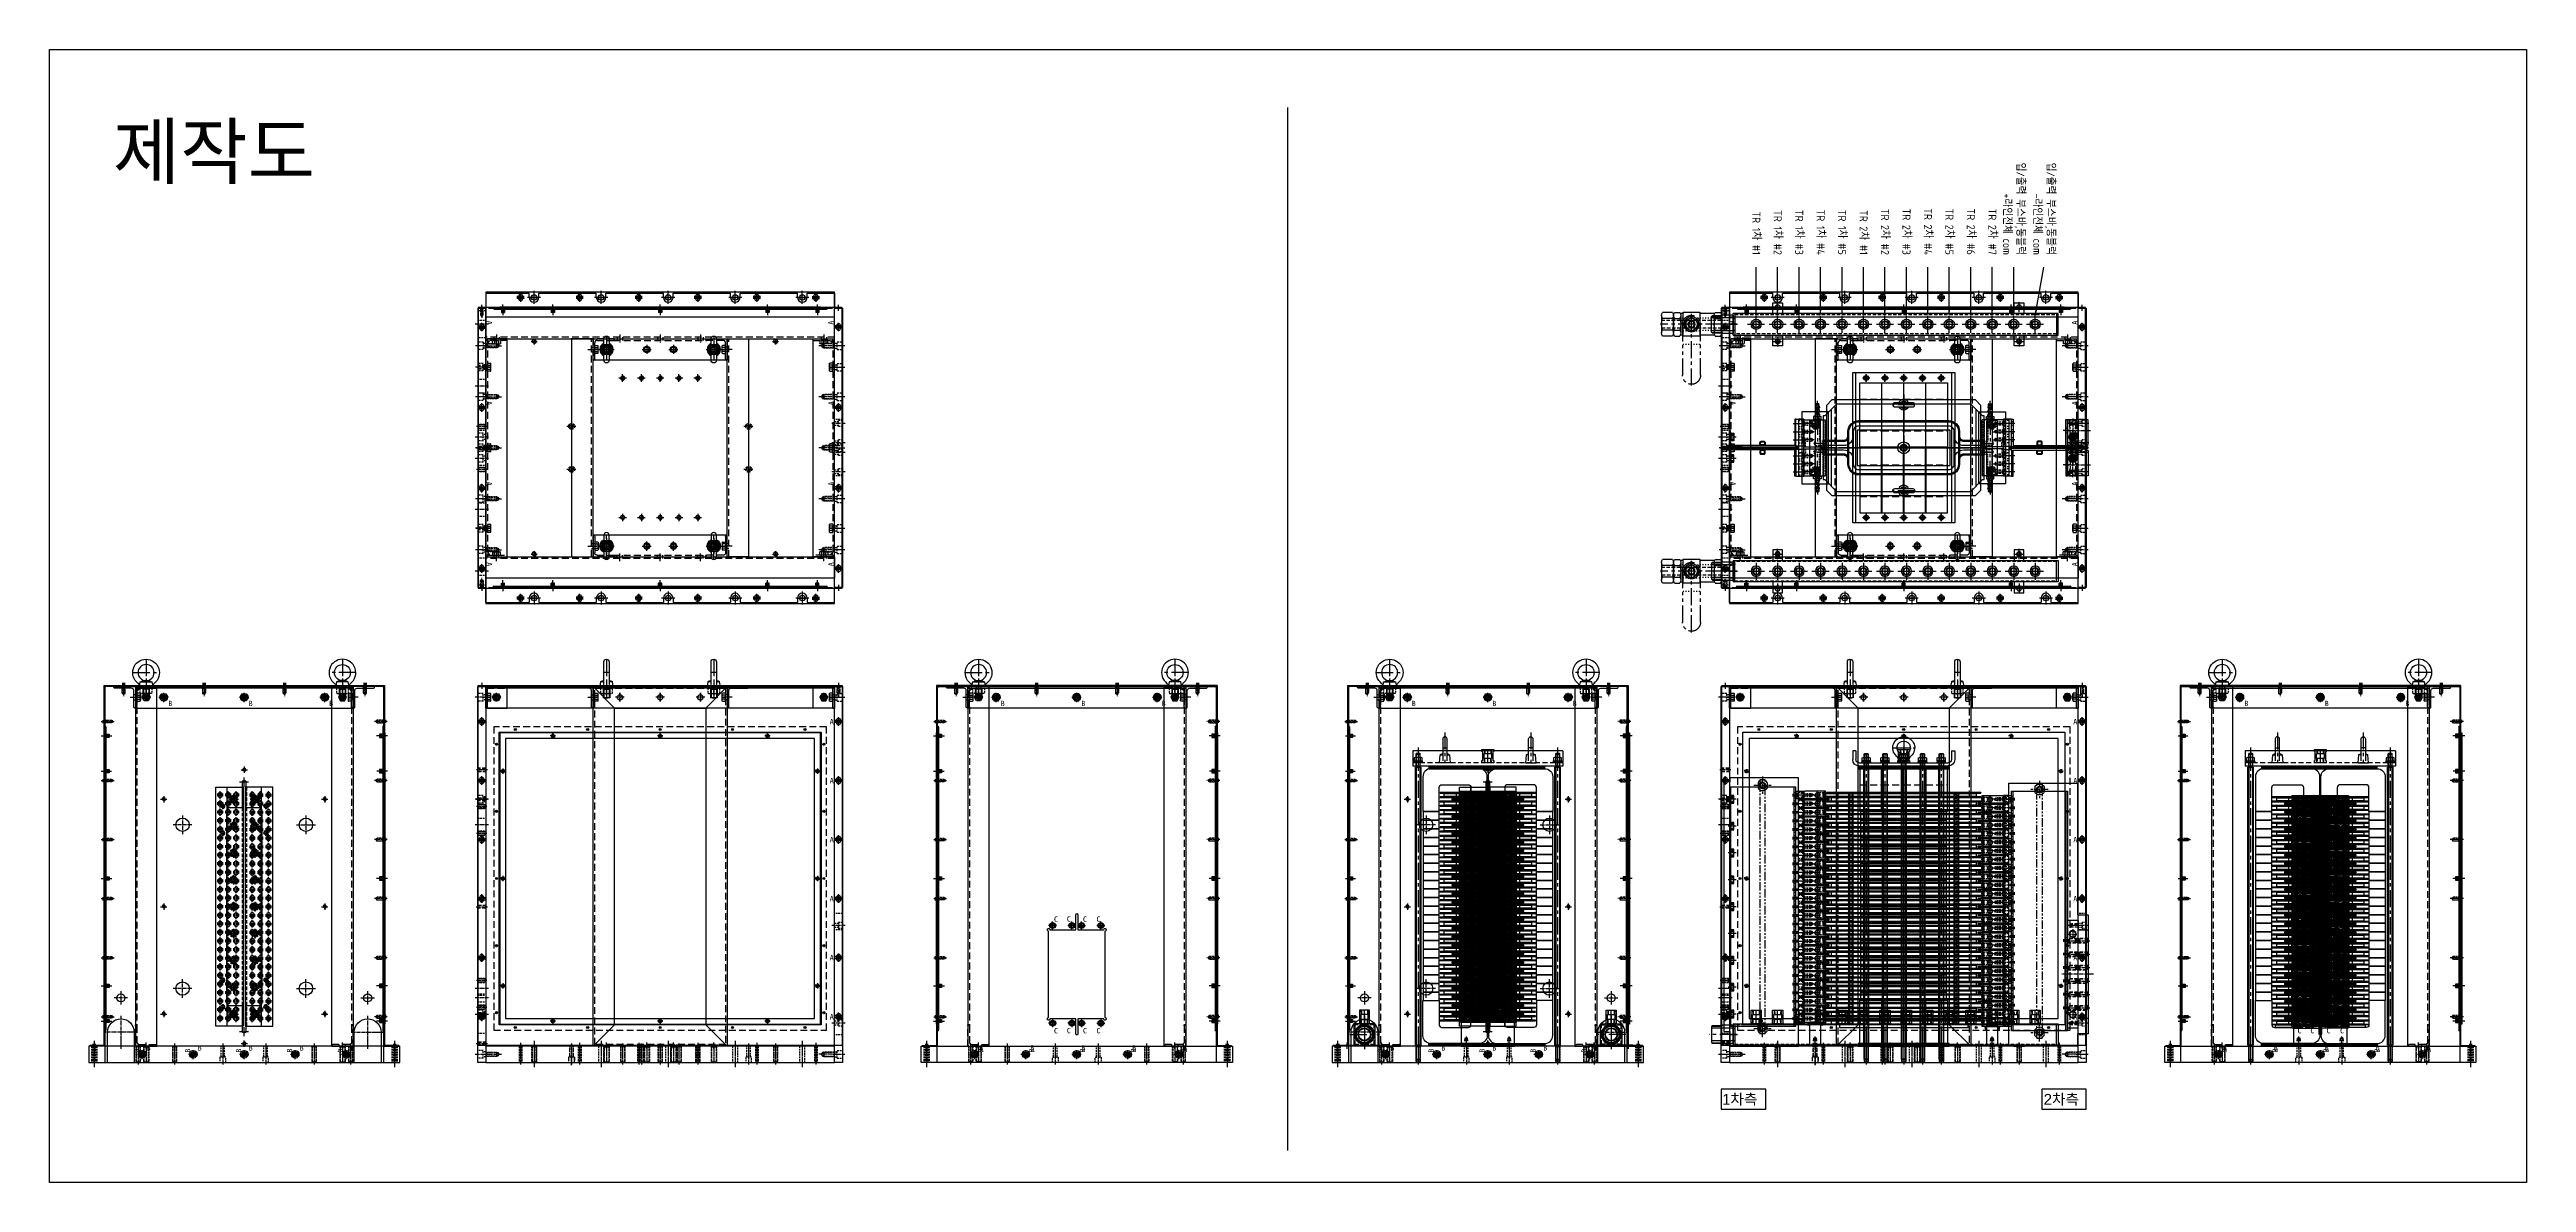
# Model space of a CAD drawing. Header units: millimetres. Extents: x 282 to 14566, y -4134 to 5341.
# Drawn here: x 5110 to 9727, y 472 to 2582 of the extents above; entities that cross this region are included whole.
import ezdxf
from ezdxf.enums import TextEntityAlignment as Align

# ---------------------------------------------------------------- set-up
doc = ezdxf.new("R2010")
doc.units = ezdxf.units.MM
for name, pattern in [('CENTER', [50.8, 31.75, -6.35, 6.35, -6.35]), ('CENTER1', [10, 7, -1, 1, -1]), ('CENTER2', [28.575, 19.05, -3.175, 3.175, -3.175]), ('CENTERX2', [101.6, 63.5, -12.7, 12.7, -12.7]), ('DASHED', [5, 2, -3]), ('HIDDEN', [9.525, 6.35, -3.175]), ('HIDDEN2', [4.7625, 3.175, -1.5875]), ('HIDDENX2', [19.05, 12.7, -6.35]), ('PHANTOM', [63.5, 31.75, -6.35, 6.35, -6.35, 6.35, -6.35]), ('PHANTOM2', [31.75, 15.875, -3.175, 3.175, -3.175, 3.175, -3.175])]:
    doc.linetypes.add(name, pattern=pattern)
for name, color, linetype in [('______', 7, 'Continuous'), ('BALL-VALVE-1', 1, 'CENTER'), ('BALL-VALVE-2', 2, 'HIDDEN'), ('BALL-VALVE-3', 3, 'DASHED'), ('BALL-VALVE-4', 4, 'PHANTOM'), ('BALL-VALVE-5', 7, 'Continuous'), ('BALL-VALVE-8', 8, 'Continuous'), ('BOM-T', 4, 'Continuous'), ('CENTER', 1, 'CENTER'), ('HIDDEN', 2, 'HIDDEN'), ('Text', 2, 'Continuous'), ('THIN', 3, 'Continuous')]:
    doc.layers.add(name, color=color, linetype=linetype)
doc.styles.add('arial_ttf', font='arial.ttf')
doc.styles.add('H', font='')
doc.styles.add('HAN', font='')
doc.styles.get("Standard").update_dxf_attribs({"font": 'ISOCP.SHX', "bigfont": 'WHGTXT.SHX'})
doc.styles.get('H').set_extended_font_data('Dotum')
doc.styles.get('HAN').set_extended_font_data('GulimChe')
doc.dimstyles.new('PS-6', dxfattribs={"dimscale": 6, "dimtxt": 3.2, "dimasz": 2.5, "dimexe": 2, "dimexo": 2.5, "dimgap": 2, "dimtad": 1, "dimtoh": 1, "dimdec": 3, "dimrnd": 0.005, "dimzin": 12, "dimdsep": 46, "dimtxsty": 'Standard', "dimcen": 0, "dimclrt": 2, "dimazin": 3, "dimtfac": 1, "dimtdec": 3, "dimtofl": 0, "dimtmove": 0, "dimatfit": 3, "dimfxl": 0, "dimtolj": 1, "dimtzin": 0, "dimarcsym": 0})

# ---------------------------------------------------------------- blocks, each defined once
blk = doc.blocks.new('A$C6FBE51B6')
at = {"color": 1, "linetype": 'CENTERX2'}
for p, q in [((-135, 91.25), (-135, -91.25)), ((10, 0), (-295, 0))]:
    blk.add_line(p, q, dxfattribs=at)
at = {"color": 1}
blk.add_lwpolyline([(-219, -48.5), (-51, -48.5, 0.4142136), (-33, -30.5), (-33, 30.5, 0.4142136), (-51, 48.5), (-219, 48.5, 0.4142136), (-237, 30.5), (-237, 22, -0.4142136), (-247, 12), (-285, 12), (-285, 59.25), (-282, 59.25), (-260, 81.25), (-10, 81.25), (0, 71.25), (0, -71.25), (-10, -81.25), (-260, -81.25), (-282, -59.25), (-285, -59.25), (-285, -12), (-247, -12, -0.4142136), (-237, -22), (-237, -30.5, 0.4142136)], format="xyb", close=True, dxfattribs=at)
blk.add_lwpolyline([(-285, -14), (-247, -14, -0.4142136), (-239, -22), (-239, -30.5, 0.4142136), (-219, -50.5), (-51, -50.5, 0.4142136), (-31, -30.5), (-31, 30.5, 0.4142136), (-51, 50.5), (-219, 50.5, 0.4142136), (-239, 30.5), (-239, 22, -0.4142136), (-247, 14), (-285, 14)], format="xyb", dxfattribs=at)
blk = doc.blocks.new('A$C39391581')
at = {"color": 6}
blk.add_lwpolyline([(-150, 4), (-112, 4, 0.414214), (-94, 22), (-94, 30.5, -0.414214), (-84, 40.5), (84, 40.5, -0.414214), (94, 30.5), (94, -30.5, -0.414214), (84, -40.5), (-84, -40.5, -0.414214), (-94, -30.5), (-94, -22, 0.414214), (-112, -4), (-150, -4), (-150, -12), (-112, -12, -0.414214), (-102, -22), (-102, -30.5, 0.414214), (-84, -48.5), (84, -48.5, 0.414214), (102, -30.5), (102, 30.5, 0.414214), (84, 48.5), (-84, 48.5, 0.414214), (-102, 30.5), (-102, 22, -0.414214), (-112, 12), (-150, 12)], format="xyb", close=True, dxfattribs=at)
blk.add_blockref('A$C6FBE51B6', (135, 0))
blk = doc.blocks.new('A$C02164809')
at = {"color": 1, "linetype": 'CENTERX2'}
for p, q in [((0, 99), (0, -99)), ((-154, 0), (154, 0))]:
    blk.add_line(p, q, dxfattribs=at)
at = {"color": 3}
for points in [[(-134, 89), (134, 89), (144, 79), (144, -79), (134, -89), (-134, -89), (-144, -79), (-144, 79)], [(-86.5, 33), (86.5, 33), (86.5, -33), (-86.5, -33)]]:
    blk.add_lwpolyline(points, close=True, dxfattribs=at)
blk = doc.blocks.new('A$C749411FD')
at = {"color": 1, "linetype": 'CENTER'}
for p, q in [((-53.9, 15), (-6, 15)), ((-43, 20.7), (-43, 41.7)), ((-28, 20.7), (-28, 41.7)), ((-13, 20.7), (-13, 41.7))]:
    blk.add_line(p, q, dxfattribs=at)
at = {"color": 1}
for p, q in [((-50, 40), (-50, 0)), ((0, 40), (-50, 40)), ((0, 0), (-50, 0)), ((-6, 15), (-6, -3)), ((0, 40), (0, 0))]:
    blk.add_line(p, q, dxfattribs=at)
at = {"color": 2, "linetype": 'HIDDEN2'}
for p, q in [((-50, 4), (-1.5, 4)), ((-1.5, 3), (-50, 3)), ((-46, 40), (-46, 25.8)), ((-46, 25.8), (-40, 25.8)), ((-45.4, 25.4), (-46, 25.8)), ((-45.4, 40), (-45.4, 25)), ((-40.6, 25), (-45.4, 25)), ((-43, 23), (-45.4, 25)), ((-40.6, 25), (-43, 23)), ((-40.6, 40), (-40.6, 25)), ((-40.6, 25.4), (-40, 25.8)), ((-40, 40), (-40, 25.8)), ((-36, 19.4), (-36, 10.6)), ((-35.3, 19), (-2, 19)), ((-35.3, 11), (-10, 11)), ((-34.9, 18.8), (-34.9, 11.2)), ((-31, 40), (-31, 25.8)), ((-31, 25.8), (-25, 25.8)), ((-30.4, 25.4), (-31, 25.8)), ((-30.4, 40), (-30.4, 25)), ((-25.6, 25), (-30.4, 25)), ((-28, 23), (-30.4, 25)), ((-25.6, 25), (-28, 23)), ((-25.6, 40), (-25.6, 25)), ((-25.6, 25.4), (-25, 25.8)), ((-25, 40), (-25, 25.8)), ((-16, 40), (-16, 25.8)), ((-16, 25.8), (-10, 25.8)), ((-15.4, 25.4), (-16, 25.8)), ((-15.4, 40), (-15.4, 25)), ((-10.6, 25), (-15.4, 25)), ((-13, 23), (-15.4, 25)), ((-10.6, 25), (-13, 23)), ((-10.6, 40), (-10.6, 25)), ((-10.6, 25.4), (-10, 25.8)), ((-10.5, 0), (-10.5, 3)), ((-10, 40), (-10, 25.8)), ((-9, 37), (-9, 40)), ((0, 37), (-9, 37)), ((-1.5, 0), (-1.5, 4))]:
    blk.add_line(p, q, dxfattribs=at)
for points in [[(-50, 19.9), (-36, 19.4), (-34.9, 18.8)], [(-50, 10.1), (-49.4, 10.7), (-49.4, 19.3), (-50, 19.9)], [(-50, 19.3), (-34.9, 18.8)], [(-34.9, 11.2), (-36, 10.6), (-50, 10.1)], [(-34.9, 11.2), (-50, 10.7)], [(-10, 19), (-6, 21.4), (-2, 19), (-2, 3)], [(-10, 3), (-10, 11)]]:
    blk.add_lwpolyline(points, dxfattribs=at)
at = {"color": 2}
for points in [[(-40, 40), (-46, 40)], [(-40, 40), (-40.6, 39.4), (-45.4, 39.4), (-46, 40)], [(-25, 40), (-31, 40)], [(-25, 40), (-25.6, 39.4), (-30.4, 39.4), (-31, 40)], [(-10, 40), (-16, 40)], [(-10, 40), (-10.6, 39.4), (-15.4, 39.4), (-16, 40)]]:
    blk.add_lwpolyline(points, dxfattribs=at)
at = {"layer": 'CENTER'}
blk.add_line((-6, -0.8), (-6, 21.4), dxfattribs=at)
blk = doc.blocks.new('A$C41625270')
at = {"xscale": -1}
for name in ['A$C02164809', 'A$C39391581']:
    blk.add_blockref(name, (0, 0), dxfattribs=at)
at = {"rotation": 270}
blk.add_blockref('A$C749411FD', (146, 2), dxfattribs=at)
at = {"xscale": -1, "rotation": 270}
blk.add_blockref('A$C749411FD', (146, -2), dxfattribs=at)
blk = doc.blocks.new('A$C36744CA9')
at = {"color": 1, "linetype": 'CENTERX2'}
for p, q in [((-56.2, -149.1), (-56.2, 92.9)), ((25.3, -28.1), (-137.7, -28.1))]:
    blk.add_line(p, q, dxfattribs=at)
at = {"color": 2, "linetype": 'HIDDENX2'}
for p, q in [((-137.7, 62.4), (-97.7, 62.4)), ((-96.7, 62.4), (-56.7, 62.4)), ((-55.7, 62.4), (-15.7, 62.4)), ((-14.7, 62.4), (25.3, 62.4)), ((-137.7, 3.4), (-97.7, 3.4)), ((-96.7, 3.4), (-56.7, 3.4)), ((-55.7, 3.4), (-15.7, 3.4)), ((-14.7, 3.4), (25.3, 3.4)), ((-137.7, -59.6), (-97.7, -59.6)), ((-96.7, -59.6), (-56.7, -59.6)), ((-55.7, -59.6), (-15.7, -59.6)), ((-14.7, -59.6), (25.3, -59.6)), ((-137.7, -118.6), (-97.7, -118.6)), ((-96.7, -118.6), (-56.7, -118.6)), ((-55.7, -118.6), (-15.7, -118.6)), ((-14.7, -118.6), (25.3, -118.6))]:
    blk.add_line(p, q, dxfattribs=at)
at = {"color": 250}
for points in [[(-137.7, 92.9), (-97.7, 92.9), (-97.7, -27.1), (-137.7, -27.1)], [(-96.7, 92.9), (-56.7, 92.9), (-56.7, -27.1), (-96.7, -27.1)], [(-55.7, 92.9), (-15.7, 92.9), (-15.7, -27.1), (-55.7, -27.1)], [(-14.7, 92.9), (25.3, 92.9), (25.3, -27.1), (-14.7, -27.1)], [(-137.7, -149.1), (-97.7, -149.1), (-97.7, -29.1), (-137.7, -29.1)], [(-96.7, -149.1), (-56.7, -149.1), (-56.7, -29.1), (-96.7, -29.1)], [(-55.7, -149.1), (-15.7, -149.1), (-15.7, -29.1), (-55.7, -29.1)], [(-14.7, -149.1), (25.3, -149.1), (25.3, -29.1), (-14.7, -29.1)]]:
    blk.add_lwpolyline(points, close=True, dxfattribs=at)
blk = doc.blocks.new('R5YBTR6U6F7TIU7YU')
at = {"layer": '______'}
for radius in [11, 5.72]:
    blk.add_circle((-69749.3, -60923.7), radius, dxfattribs=at)
at = {"layer": 'CENTER'}
for p, q in [((-69763.3, -60923.7), (-69735.3, -60923.7)), ((-69749.3, -60909.7), (-69749.3, -60937.7))]:
    blk.add_line(p, q, dxfattribs=at)
at = {"layer": 'THIN'}
blk.add_circle((-69749.3, -60923.7), 6.58, dxfattribs=at)
blk = doc.blocks.new('A$C5E9A6275')
blk.add_lwpolyline([(-16.5, 4), (16.5, 4, -1), (16.5, -4), (-16.5, -4, -1)], format="xyb", close=True)
for radius, start, end in [(10, 23.5782, 156.4218), (6.84, 35.7584, 144.2416), (10, 203.5782, 336.4218), (6.84, 215.7584, 324.2416)]:
    blk.add_arc((0, 0), radius, start, end)
at = {"layer": 'CENTER'}
for p, q in [((-20.5, 0), (20.5, 0)), ((0, 10), (0, -10))]:
    blk.add_line(p, q, dxfattribs=at)
blk = doc.blocks.new('A$C2E716B39')
at = {"color": 3}
for p, q in [((-63.1, -186.6), (-63.1, 93.4)), ((-63.1, 93.4), (126.9, 93.4)), ((-57.1, -186.6), (-57.1, 93.4)), ((120.9, 93.4), (120.9, -186.6)), ((126.9, 93.4), (126.9, -186.6)), ((126.9, -186.6), (-63.1, -186.6))]:
    blk.add_line(p, q, dxfattribs=at)
at = {"color": 1, "linetype": 'CENTER2', "ltscale": 0.2}
for p, q in [((-31.6, 83.4), (-44.6, 83.4)), ((-38.1, 89.9), (-38.1, 76.9)), ((3.4, 83.4), (-9.6, 83.4)), ((-3.1, 89.9), (-3.1, 76.9)), ((38.4, 83.4), (25.4, 83.4)), ((31.9, 89.9), (31.9, 76.9)), ((73.4, 83.4), (60.4, 83.4)), ((66.9, 89.9), (66.9, 76.9)), ((108.4, 83.4), (95.4, 83.4)), ((101.9, 89.9), (101.9, 76.9)), ((-31.6, -176.6), (-44.6, -176.6)), ((-38.1, -183.1), (-38.1, -170.1)), ((3.4, -176.6), (-9.6, -176.6)), ((-3.1, -183.1), (-3.1, -170.1)), ((38.4, -176.6), (25.4, -176.6)), ((31.9, -183.1), (31.9, -170.1)), ((73.4, -176.6), (60.4, -176.6)), ((66.9, -183.1), (66.9, -170.1)), ((108.4, -176.6), (95.4, -176.6)), ((101.9, -183.1), (101.9, -170.1))]:
    blk.add_line(p, q, dxfattribs=at)
at = {"color": 3}
for centre, radius in [((-38.1, 83.4), 4.5), ((-3.1, 83.4), 4.5), ((31.9, 83.4), 4.5), ((66.9, 83.4), 4.5), ((101.9, 83.4), 4.5), ((31.9, -46.6), 5), ((-38.1, -176.6), 4.5), ((-3.1, -176.6), 4.5), ((31.9, -176.6), 4.5), ((66.9, -176.6), 4.5), ((101.9, -176.6), 4.5)]:
    blk.add_circle(centre, radius, dxfattribs=at)
blk.add_blockref('A$C5E9A6275', (31.9, 33.4))
at = {"xscale": -1, "rotation": 180}
blk.add_blockref('A$C5E9A6275', (31.9, -126.6), dxfattribs=at)
at = {"layer": '______'}
blk.add_blockref('R5YBTR6U6F7TIU7YU', (69781.2, 60877.1), dxfattribs=at)
blk = doc.blocks.new('A$C70BB780A')
at = {"color": 2, "linetype": 'HIDDEN2'}
for p, q in [((-96.5, 16.7, 0), (-85.5, 16.7, 0)), ((-96.5, 9.2, 0), (-96.5, 16.7, 0)), ((-94.5, 16.7, 0), (-94.5, 19.2, 0)), ((-87.5, 16.7, 0), (-87.5, 19.2, 0)), ((-85.5, 9.2, 0), (-85.5, 16.7, 0)), ((-81.5, 16.7, 0), (-70.5, 16.7, 0)), ((-81.5, 9.2, 0), (-81.5, 16.7, 0)), ((-79.5, 16.7, 0), (-79.5, 19.2, 0)), ((-72.5, 16.7, 0), (-72.5, 19.2, 0)), ((-70.5, 9.2, 0), (-70.5, 16.7, 0)), ((-66.5, 16.7, 0), (-55.5, 16.7, 0)), ((-66.5, 9.2, 0), (-66.5, 16.7, 0)), ((-64.5, 16.7, 0), (-64.5, 19.2, 0)), ((-57.5, 16.7, 0), (-57.5, 19.2, 0)), ((-55.5, 9.2, 0), (-55.5, 16.7, 0)), ((-55.3, 19.2, 0), (-55.3, 9.2, 0)), ((-55.3, 16.2, 0), (-36.7, 16.2, 0)), ((-36.7, 9.2, 0), (-36.7, 19.2, 0)), ((-36.5, 16.7, 0), (-25.5, 16.7, 0)), ((-36.5, 9.2, 0), (-36.5, 16.7, 0)), ((-34.5, 16.7, 0), (-34.5, 19.2, 0)), ((-27.5, 16.7, 0), (-27.5, 19.2, 0)), ((-25.5, 9.2, 0), (-25.5, 16.7, 0)), ((-21.5, 16.7, 0), (-10.5, 16.7, 0)), ((-21.5, 9.2, 0), (-21.5, 16.7, 0)), ((-19.5, 16.7, 0), (-19.5, 19.2, 0)), ((-12.5, 16.7, 0), (-12.5, 19.2, 0)), ((-10.5, 9.2, 0), (-10.5, 16.7, 0)), ((-6.5, 16.7, 0), (4.5, 16.7, 0)), ((-6.5, 9.2, 0), (-6.5, 16.7, 0)), ((-4.5, 16.7, 0), (-4.5, 19.2, 0)), ((2.5, 16.7, 0), (2.5, 19.2, 0)), ((4.5, 9.2, 0), (4.5, 16.7, 0))]:
    blk.add_line(p, q, dxfattribs=at)
at = {"color": 1, "linetype": 'CENTER', "ltscale": 3}
for p, q in [((-91, 4.9, 0), (-91, 22.6, 0)), ((-76, 4.9, 0), (-76, 22.6, 0)), ((-61, 4.9, 0), (-61, 22.6, 0)), ((-31, 4.9, 0), (-31, 22.6, 0)), ((-16, 4.9, 0), (-16, 22.6, 0)), ((-1, 4.9, 0), (-1, 22.6, 0))]:
    blk.add_line(p, q, dxfattribs=at)
at = {"color": 6, "elevation": 0}
blk.add_lwpolyline([(-99, 19.2), (7, 19.2), (7, 9.2), (-99, 9.2), (-99, 19.2)], dxfattribs=at)
blk = doc.blocks.new('A$C7C3741DB')
at = {"color": 1, "linetype": 'CENTER', "ltscale": 3}
for p, q in [((0, -10.5), (0, 10.5)), ((15, -10.5), (15, 10.5)), ((30, -10.5), (30, 10.5))]:
    blk.add_line(p, q, dxfattribs=at)
at = {"color": 1}
blk.add_lwpolyline([(-12, -7.5), (38, -7.5), (38, 7.5), (-12, 7.5), (-12, -7.5)], dxfattribs=at)
blk = doc.blocks.new('A$C70770519')
at = {"color": 2}
for p, q in [((0, 20), (-100, 20)), ((-100, 0), (-100, 20)), ((0, 0), (-100, 0)), ((0, 0), (0, 20))]:
    blk.add_line(p, q, dxfattribs=at)
at = {"color": 2, "linetype": 'HIDDEN'}
for centre in [(-90, 10), (-10, 10)]:
    blk.add_circle(centre, 2.46, dxfattribs=at)
for centre, start, end in [((-90, 10), 75, 345), ((-10, 10), 195, 105)]:
    blk.add_arc(centre, 3, start, end, dxfattribs=at)
at = {"layer": 'CENTER', "linetype": 'CENTER1'}
for p, q in [((-85.5, 10), (-94.5, 10)), ((-90, 5.5), (-90, 14.5)), ((-14.5, 10), (-5.5, 10)), ((-10, 5.5), (-10, 14.5))]:
    blk.add_line(p, q, dxfattribs=at)
blk = doc.blocks.new('A$C61571F4E')
at = {"color": 3}
for p, q in [((-4.9, 0), (-4, -1)), ((4, -1), (4.9, 0)), ((-4.9, -1), (4.9, -1)), ((-3.6, -11), (-4, -1)), ((4, -1), (3.6, -11))]:
    blk.add_line(p, q, dxfattribs=at)
for p, q in [((-4.4, -9.8), (-4.9, 0)), ((-4.9, 0), (4.9, 0)), ((-3, 25.8, 0), (-4, 22.2, 0)), ((-4, 22.2, 0), (-4, 21.7, 0)), ((-4, 22.2, 0), (4, 22.2, 0)), ((-4, 21.7, 0), (4, 21.7, 0)), ((-3, 18.7), (-4, 15.2, 0)), ((-4, 15.2, 0), (4, 15.2, 0)), ((-4, 14.7, 0), (-4, 15.2, 0)), ((-4, 14.7, 0), (4, 14.7, 0)), ((-4, 14.7, 0), (4, 14.7, 0)), ((-3, 11.7), (-4, 8.1, 0)), ((-4, 8.1, 0), (4, 8.1, 0)), ((-4, 5, 0), (-4, 8.1, 0)), ((-3.5, 0), (-3.5, 5)), ((-3, 25.8), (-3, 28.5)), ((3, 25.8), (-3, 25.8)), ((-3, 21.7), (-3, 18.7)), ((3, 18.7), (-3, 18.7)), ((-3, 14.7), (-3, 11.7)), ((3, 11.7), (-3, 11.7)), ((-2.5, 29), (2.5, 29)), ((3, 25.8), (3, 28.5)), ((3, 25.8), (4, 22.2, 0)), ((3, 21.7), (3, 18.7)), ((3, 18.7), (4, 15.2, 0)), ((3, 14.7), (3, 11.7)), ((3, 11.7), (4, 8.1, 0)), ((3.5, 0), (3.5, 5)), ((4, 22.2, 0), (4, 21.7, 0)), ((4, 14.7, 0), (4, 15.2, 0)), ((4, 5, 0), (4, 8.1, 0)), ((4.9, 0), (4.4, -9.8)), ((-4.4, -9.8), (-3.6, -11)), ((4.4, -9.8), (-4.4, -9.8)), ((-3.6, -11), (3.6, -11)), ((3.6, -11), (4.4, -9.8))]:
    blk.add_line(p, q)
at = {"color": 2, "linetype": 'HIDDEN2'}
for p, q in [((-2, -11), (-2, 29)), ((2, -11), (2, 29))]:
    blk.add_line(p, q, dxfattribs=at)
at = {"color": 1, "linetype": 'CENTER2', "ltscale": 0.5}
blk.add_line((0, -18.1), (0, 35.1), dxfattribs=at)
blk.add_lwpolyline([(-6.9, 5), (6.9, 5), (6.9, 0), (-6.9, 0)], close=True)
for centre, start, end in [((-2.5, 28.5), 90, 180), ((2.5, 28.5), 0, 90)]:
    blk.add_arc(centre, 0.5, start, end)
blk = doc.blocks.new('A$C5F6A19AC')
at = {"color": 2}
for points in [[(-140, 67), (-190, 67), (-190, -67), (-140, -67)], [(140, 67), (190, 67), (190, -67), (140, -67)]]:
    blk.add_lwpolyline(points, close=True, dxfattribs=at)
at = {"color": 30, "rotation": 180}
blk.add_blockref('A$C2E716B39', (31.9, -46.6), dxfattribs=at)
for name, p, rotation in [('A$C41625270', (0, 0), 180), ('A$C70770519', (-175, -50), 270), ('A$C70BB780A', (205.2, 46, 0), 90), ('A$C7C3741DB', (193.5, 15), 90), ('A$C7C3741DB', (-193.5, -15), 270), ('A$C61571F4E', (-161, -53), 180)]:
    blk.add_blockref(name, p, dxfattribs=dict(rotation=rotation))
for name, p in [('A$C41625270', (0, 0)), ('A$C36744CA9', (56.2, 28.1)), ('A$C61571F4E', (161, 53))]:
    blk.add_blockref(name, p)
at = {"xscale": -1}
for name, p, rotation in [('A$C7C3741DB', (-193.5, 15), 270), ('A$C70BB780A', (-205.2, 46, 0), 270), ('A$C70770519', (175, -50), 90), ('A$C61571F4E', (161, -53), 180), ('A$C7C3741DB', (193.5, -15), 90)]:
    blk.add_blockref(name, p, dxfattribs=dict(at, rotation=rotation))
blk.add_blockref('A$C61571F4E', (-161, 53), dxfattribs=at)
blk = doc.blocks.new('A$C17942F14')
at = {"color": 1}
for p, q in [((-282, 6), (-282, 0)), ((-260, 6), (-260, 0)), ((-10, 6), (-10, 0))]:
    blk.add_line(p, q, dxfattribs=at)
at = {"color": 1, "linetype": 'CENTER2'}
blk.add_line((-135, 9), (-135, -3), dxfattribs=at)
at = {"color": 1}
blk.add_lwpolyline([(-285, 6), (0, 6), (0, 0), (-285, 0)], close=True, dxfattribs=at)
at = {"color": 2, "linetype": 'HIDDEN2'}
for points in [[(-239, 0), (-237, 2), (-237, 4), (-239, 6)], [(-31, 0), (-33, 2), (-33, 4), (-31, 6)]]:
    blk.add_lwpolyline(points, dxfattribs=at)
blk = doc.blocks.new('A$C41972801')
at = {"color": 2, "linetype": 'HIDDEN2'}
for p, q in [((-4.5, 0), (-4.5, 3)), ((-4.5, 3), (-4, 3)), ((-4, 3), (-4, 15)), ((-3, 40), (-3, 25.8)), ((-3, 25.8), (3, 25.8)), ((-2.4, 25.4), (-3, 25.8)), ((-2.4, 40), (-2.4, 25)), ((2.4, 25), (-2.4, 25)), ((0, 23), (-2.4, 25)), ((2.4, 25), (0, 23)), ((2.4, 40), (2.4, 25)), ((2.4, 25.4), (3, 25.8)), ((3, 40), (3, 25.8)), ((4, 15), (4, 3)), ((4, 3), (4.5, 3)), ((4.5, 0), (4.5, 3))]:
    blk.add_line(p, q, dxfattribs=at)
at = {"color": 1}
for p, q in [((-4, 3), (-4, 0)), ((4, 3), (-4, 3)), ((3.1, 4), (-3.1, 4)), ((-3.1, 4), (-3.1, 3)), ((3.1, 4), (3.1, 3)), ((4, 3), (4, 0))]:
    blk.add_line(p, q, dxfattribs=at)
at = {"color": 1, "linetype": 'CENTER'}
blk.add_line((0, 41.7), (0, -1.6), dxfattribs=at)
at = {"color": 1}
blk.add_lwpolyline([(7, 38.5), (7, 0), (-7, 0), (-7, 38.5), (-5.5, 40), (5.5, 40)], close=True, dxfattribs=at)
at = {"color": 2}
for points in [[(3, 40), (-3, 40)], [(3, 40), (2.4, 39.4), (-2.4, 39.4), (-3, 40)]]:
    blk.add_lwpolyline(points, dxfattribs=at)
blk.add_circle((0, 15), 4.37)
at = {"color": 1}
blk.add_circle((0, 15), 4, dxfattribs=at)
at = {"layer": 'CENTER'}
for p, q in [((6.1, 15), (-6.1, 15)), ((0, 21.1), (0, 8.9))]:
    blk.add_line(p, q, dxfattribs=at)
at = {"layer": 'THIN'}
blk.add_arc((0, 15), 4.86, 165, 75, dxfattribs=at)
blk = doc.blocks.new('A$C1FA252AE')
at = {"color": 2, "linetype": 'HIDDEN2'}
for points in [[(-95.7, 6), (-100.3, 6, 0.414214), (-102, 4.3), (-102, 1.7, 0.414214), (-100.3, 0), (-95.7, 0, 0.414214), (-94, 1.7), (-94, 4.3, 0.414214)], [(-95.7, 4.8), (-100.3, 4.8, 0.414214), (-100.8, 4.3), (-100.8, 1.7, 0.414214), (-100.3, 1.2), (-95.7, 1.2, 0.414214), (-95.2, 1.7), (-95.2, 4.3, 0.414214)], [(95.7, 6), (100.3, 6, -0.414214), (102, 4.3), (102, 1.7, -0.414214), (100.3, 0), (95.7, 0, -0.414214), (94, 1.7), (94, 4.3, -0.414214)], [(95.7, 4.8), (100.3, 4.8, -0.414214), (100.8, 4.3), (100.8, 1.7, -0.414214), (100.3, 1.2), (95.7, 1.2, -0.414214), (95.2, 1.7), (95.2, 4.3, -0.414214)]]:
    blk.add_lwpolyline(points, format="xyb", close=True, dxfattribs=at)
at = {"xscale": -1}
blk.add_blockref('A$C17942F14', (-135, 0), dxfattribs=at)
at = {"rotation": 270}
blk.add_blockref('A$C41972801', (146, 3), dxfattribs=at)
blk = doc.blocks.new('A$C5B4D3F0B')
at = {"color": 2, "linetype": 'HIDDEN'}
for p, q in [((-86.5, 0), (-86.5, -0.25)), ((86.5, 0), (86.5, -0.25))]:
    blk.add_line(p, q, dxfattribs=at)
at = {"color": 1, "linetype": 'CENTER1'}
blk.add_line((0, -5.25), (0, 5), dxfattribs=at)
at = {"color": 3}
blk.add_lwpolyline([(-144, -0.25), (144, -0.25), (144, 0), (-144, 0), (-144, -0.25)], dxfattribs=at)
blk = doc.blocks.new('A$C15F01352')
for name, p in [('A$C5B4D3F0B', (-161, 4.75)), ('A$C5B4D3F0B', (-161, 4.5)), ('A$C5B4D3F0B', (-161, 4.25)), ('A$C5B4D3F0B', (-161, 4)), ('A$C5B4D3F0B', (-161, 3.75)), ('A$C5B4D3F0B', (-161, 3.5)), ('A$C5B4D3F0B', (-161, -3.75)), ('A$C5B4D3F0B', (-161, -4)), ('A$C5B4D3F0B', (-161, -4.25)), ('A$C5B4D3F0B', (-161, -4.5)), ('A$C1FA252AE', (-161, -3))]:
    blk.add_blockref(name, p)
at = {"xscale": -1, "rotation": 180}
for p in [(-161, -3.5), (-161, -3.75)]:
    blk.add_blockref('A$C5B4D3F0B', p, dxfattribs=at)
at = {"xscale": -1}
blk.add_blockref('A$C1FA252AE', (-161, -11), dxfattribs=at)
blk = doc.blocks.new('VSRE5YDR6U6FT7')
at = {"layer": '______'}
for p, q in [((-69797.8, -60918), (-69789.8, -60918.3)), ((-69797.8, -60929.5), (-69789.8, -60929.2)), ((-69772.8, -60918), (-69780.8, -60918.3)), ((-69772.8, -60929.5), (-69780.8, -60929.2))]:
    blk.add_line(p, q, dxfattribs=at)
for points in [[(-69792.3, -60933.2, 0.414214), (-69793.8, -60934.7), (-69797.8, -60934.7), (-69797.8, -60912.7), (-69793.8, -60912.7, 0.414214), (-69792.3, -60914.2), (-69778.3, -60914.2, 0.414214), (-69776.8, -60912.7), (-69772.8, -60912.7), (-69772.8, -60934.7), (-69776.8, -60934.7, 0.414214), (-69778.3, -60933.2)], [(-69789.5, -60930.7, -0.414214), (-69789.8, -60930.5), (-69789.8, -60917, -0.414214), (-69789.5, -60916.7), (-69781, -60916.7, -0.414214), (-69780.8, -60917), (-69780.8, -60930.5, -0.414214), (-69781, -60930.7)]]:
    blk.add_lwpolyline(points, format="xyb", close=True, dxfattribs=at)
at = {"layer": 'CENTER'}
blk.add_lwpolyline([(-69797.8, -60923.7), (-69789.8, -60923.7), (-69780.8, -60923.7), (-69772.8, -60923.7)], dxfattribs=at)
at = {"layer": 'THIN'}
for p, q in [((-69797.8, -60917.2), (-69789.8, -60917.4)), ((-69797.8, -60930.3), (-69789.8, -60930.1)), ((-69772.8, -60917.2), (-69780.8, -60917.4)), ((-69772.8, -60930.3), (-69780.8, -60930.1))]:
    blk.add_line(p, q, dxfattribs=at)
blk = doc.blocks.new('A$C494540A3')
blk.add_line((-8.7, 15), (8.7, 15))
blk.add_lwpolyline([(9.7, 3.8, -0.220964), (13.2, 12.3, 2.735622), (-13.2, 12.3, -0.220964), (-9.7, 3.8)], format="xyb")
blk.add_lwpolyline([(5, 16.5), (-5, 16.5), (-8.7, 15), (-10, 0), (10, 0), (8.7, 15)], close=True)
blk.add_arc((0, 28), 12.5, 293.5717, 246.4283)
at = {"layer": 'CENTER'}
for p, q in [((0, 48.5), (0, 0)), ((20.5, 28), (-20.5, 28))]:
    blk.add_line(p, q, dxfattribs=at)
at = {"layer": 'BOM-T', "color": 4}
blk.add_text('M10', height=0.6, rotation=270, dxfattribs=at).set_placement((9.7, 40.5), align=Align.MIDDLE_LEFT)
blk = doc.blocks.new('A$C5A6555AC')
at = {"color": 3}
for p, q in [((-135.8, 44.5, 0), (-141.8, 44.5, 0)), ((-141.8, 44.5, 0), (-141.8, 28.5, 0)), ((-135.8, 44.5, 0), (-135.8, 28.5, 0)), ((36.2, 22.5, 0), (-129.8, 22.5, 0)), ((36.2, 16.5, 0), (-129.8, 16.5, 0)), ((42.2, 44.5, 0), (48.2, 44.5, 0)), ((42.2, 44.5, 0), (42.2, 28.5, 0)), ((48.2, 44.5, 0), (48.2, 28.5, 0))]:
    blk.add_line(p, q, dxfattribs=at)
at = {"color": 1, "linetype": 'CENTER2', "ltscale": 0.2}
for p, q in [((-116.8, 29, 0), (-116.8, 10, 0)), ((-81.8, 29, 0), (-81.8, 10, 0)), ((-46.8, 29, 0), (-46.8, 10, 0)), ((-11.8, 29, 0), (-11.8, 10, 0)), ((23.2, 29, 0), (23.2, 10, 0))]:
    blk.add_line(p, q, dxfattribs=at)
at = {"color": 3}
for centre, radius, start, end in [((-129.8, 28.5, 0), 12, 180, 270), ((-129.8, 28.5, 0), 6, 180, 270), ((36.2, 28.5, 0), 6, 270, 0), ((36.2, 28.5, 0), 12, 270, 0)]:
    blk.add_arc(centre, radius, start, end, dxfattribs=at)
blk.add_blockref('A$C494540A3', (-46.8, 22.5, 0))
at = {"layer": '______', "xscale": -1, "rotation": 270}
blk.add_blockref('VSRE5YDR6U6FT7', (60876.9, 69820.3, 0), dxfattribs=at)
blk = doc.blocks.new('45rct3w4atw45yt')
for p, q in [((19853.6, -23915.3), (19853.6, -23912.3)), ((19854.6, -23915.3), (19854.6, -23912.3)), ((19856.6, -23909.3), (19877.6, -23909.3)), ((19856.6, -23910.3), (19877.6, -23910.3)), ((19879.6, -23912.3), (19879.6, -23915.3)), ((19880.6, -23912.3), (19880.6, -23915.3)), ((19854.6, -23915.3), (19853.6, -23915.3)), ((19880.6, -23915.3), (19879.6, -23915.3))]:
    blk.add_line(p, q)
for centre, radius, start, end in [((19856.6, -23912.3), 3, 90, 180), ((19856.6, -23912.3), 2, 90, 180), ((19877.6, -23912.3), 3, 0, 90), ((19877.6, -23912.3), 2, 0, 90)]:
    blk.add_arc(centre, radius, start, end)
blk = doc.blocks.new('A$C1CBC2C1F')
at = {"color": 2}
for p, q in [((0, 37), (-20, 37)), ((-20, 37), (-20, 0)), ((-20, 0), (0, 0)), ((0, 0), (0, 37))]:
    blk.add_line(p, q, dxfattribs=at)
at = {"color": 2, "linetype": 'HIDDEN'}
for p, q in [((-12.4, 12.6), (-13, 12.2)), ((-13, 0), (-13, 12.2)), ((-13, 12.2), (-7, 12.2)), ((-10, 16.5), (-12.4, 15)), ((-12.4, 0), (-12.4, 15)), ((-7.6, 15), (-12.4, 15)), ((-7.6, 15), (-10, 16.5)), ((-7.6, 0), (-7.6, 15)), ((-7.6, 12.6), (-7, 12.2)), ((-7, 0), (-7, 12.2))]:
    blk.add_line(p, q, dxfattribs=at)
for points in [[(-7, 0), (-7.6, 0.6), (-12.4, 0.6), (-13, 0)], [(-7, 0), (-13, 0)]]:
    blk.add_lwpolyline(points, dxfattribs=at)
at = {"layer": 'CENTER', "linetype": 'CENTER1'}
blk.add_line((-10, -4.4), (-10, 18.1), dxfattribs=at)
blk = doc.blocks.new('A$C063B4F03')
at = {"color": 2}
for p, q in [((0, 44), (-20, 44)), ((-20, 44), (-20, 0)), ((-20, 0), (0, 0)), ((0, 0), (0, 44))]:
    blk.add_line(p, q, dxfattribs=at)
at = {"color": 2, "linetype": 'HIDDEN'}
for p, q in [((-12.4, 12.6), (-13, 12.2)), ((-13, 0), (-13, 12.2)), ((-13, 12.2), (-7, 12.2)), ((-10, 16.5), (-12.4, 15)), ((-12.4, 0), (-12.4, 15)), ((-7.6, 15), (-12.4, 15)), ((-7.6, 15), (-10, 16.5)), ((-7.6, 0), (-7.6, 15)), ((-7.6, 12.6), (-7, 12.2)), ((-7, 0), (-7, 12.2))]:
    blk.add_line(p, q, dxfattribs=at)
for points in [[(-7, 0), (-7.6, 0.6), (-12.4, 0.6), (-13, 0)], [(-7, 0), (-13, 0)]]:
    blk.add_lwpolyline(points, dxfattribs=at)
at = {"layer": 'CENTER', "linetype": 'CENTER1'}
blk.add_line((-10, -4.4), (-10, 18.1), dxfattribs=at)
blk = doc.blocks.new('A$C5B56255D')
at = {"color": 1, "linetype": 'CENTER1'}
blk.add_line((18, 0), (-3, 0), dxfattribs=at)
at = {"color": 2, "linetype": 'HIDDEN'}
for p, q in [((15, 3.25), (0, 3.25)), ((15, -3.25), (0, -3.25))]:
    blk.add_line(p, q, dxfattribs=at)
at = {"color": 1}
blk.add_lwpolyline([(0, 6.5), (15, 6.5), (15, -6.5), (0, -6.5), (0, 6.5)], dxfattribs=at)
blk = doc.blocks.new('A$C2EB24914')
at = {"color": 1, "linetype": 'CENTER1'}
for p, q in [((13, 16), (-3, 16)), ((13, 0), (-3, 0))]:
    blk.add_line(p, q, dxfattribs=at)
at = {"color": 6}
for p, q in [((10, 23), (0, 23)), ((0, 9), (0, 23)), ((3, 9), (0, 9)), ((0, -7), (0, 7)), ((10, 7), (0, 7)), ((0, 7), (3, 7)), ((3, 7), (3, 9)), ((10, -7), (10, 23)), ((10, -7), (0, -7))]:
    blk.add_line(p, q, dxfattribs=at)
at = {"color": 2, "linetype": 'HIDDEN2'}
for p, q in [((2.5, 19.5), (0, 19.5)), ((2.5, 12.5), (0, 12.5)), ((2.5, 3.5), (0, 3.5)), ((2.5, 21.5), (2.5, 10.5)), ((10, 21.5), (2.5, 21.5)), ((10, 10.5), (2.5, 10.5)), ((2.5, 5.5), (2.5, -5.5)), ((10, 5.5), (2.5, 5.5)), ((2.5, -3.5), (0, -3.5)), ((10, -5.5), (2.5, -5.5))]:
    blk.add_line(p, q, dxfattribs=at)
blk = doc.blocks.new('A$C5BDA4E21')
at = {"color": 1, "linetype": 'CENTER2'}
blk.add_line((0, 0), (0, 512), dxfattribs=at)
at = {"color": 2, "linetype": 'HIDDENX2'}
for p, q in [((-41.5, 482), (-81.5, 482)), ((-0.5, 482), (-40.5, 482)), ((40.5, 482), (0.5, 482)), ((81.5, 482), (41.5, 482)), ((-41.5, 30), (-81.5, 30)), ((-0.5, 30), (-40.5, 30)), ((40.5, 30), (0.5, 30)), ((81.5, 30), (41.5, 30))]:
    blk.add_line(p, q, dxfattribs=at)
at = {"color": 250}
for points in [[(-81.5, 512), (-41.5, 512), (-41.5, 432), (-81.5, 432)], [(-40.5, 512), (-0.5, 512), (-0.5, 432), (-40.5, 432)], [(0.5, 512), (40.5, 512), (40.5, 432), (0.5, 432)], [(41.5, 512), (81.5, 512), (81.5, 432), (41.5, 432)], [(-80, 432), (0, 432), (0, 416), (-80, 416)], [(-80, 416), (0, 416), (0, 400), (-80, 400)], [(80, 432), (0, 432), (0, 416), (80, 416)], [(80, 416), (0, 416), (0, 400), (80, 400)], [(-80, 400), (0, 400), (0, 384), (-80, 384)], [(-80, 384), (0, 384), (0, 368), (-80, 368)], [(80, 400), (0, 400), (0, 384), (80, 384)], [(80, 384), (0, 384), (0, 368), (80, 368)], [(-80, 368), (0, 368), (0, 352), (-80, 352)], [(-80, 352), (0, 352), (0, 336), (-80, 336)], [(-80, 336), (0, 336), (0, 320), (-80, 320)], [(80, 368), (0, 368), (0, 352), (80, 352)], [(80, 352), (0, 352), (0, 336), (80, 336)], [(80, 336), (0, 336), (0, 320), (80, 320)], [(-80, 320), (0, 320), (0, 304), (-80, 304)], [(-80, 304), (0, 304), (0, 288), (-80, 288)], [(-80, 288), (0, 288), (0, 272), (-80, 272)], [(80, 320), (0, 320), (0, 304), (80, 304)], [(80, 304), (0, 304), (0, 288), (80, 288)], [(80, 288), (0, 288), (0, 272), (80, 272)], [(-80, 272), (0, 272), (0, 256), (-80, 256)], [(-80, 256), (0, 256), (0, 240), (-80, 240)], [(-80, 240), (0, 240), (0, 224), (-80, 224)], [(80, 272), (0, 272), (0, 256), (80, 256)], [(80, 256), (0, 256), (0, 240), (80, 240)], [(80, 240), (0, 240), (0, 224), (80, 224)], [(-80, 224), (0, 224), (0, 208), (-80, 208)], [(-80, 208), (0, 208), (0, 192), (-80, 192)], [(-80, 192), (0, 192), (0, 176), (-80, 176)], [(80, 224), (0, 224), (0, 208), (80, 208)], [(80, 208), (0, 208), (0, 192), (80, 192)], [(80, 192), (0, 192), (0, 176), (80, 176)], [(-80, 176), (0, 176), (0, 160), (-80, 160)], [(-80, 160), (0, 160), (0, 144), (-80, 144)], [(-80, 144), (0, 144), (0, 128), (-80, 128)], [(80, 176), (0, 176), (0, 160), (80, 160)], [(80, 160), (0, 160), (0, 144), (80, 144)], [(80, 144), (0, 144), (0, 128), (80, 128)], [(-80, 128), (0, 128), (0, 112), (-80, 112)], [(-80, 112), (0, 112), (0, 96), (-80, 96)], [(-80, 96), (0, 96), (0, 80), (-80, 80)], [(80, 128), (0, 128), (0, 112), (80, 112)], [(80, 112), (0, 112), (0, 96), (80, 96)], [(80, 96), (0, 96), (0, 80), (80, 80)], [(-81.5, 0), (-41.5, 0), (-41.5, 80), (-81.5, 80)], [(-40.5, 0), (-0.5, 0), (-0.5, 80), (-40.5, 80)], [(0.5, 0), (40.5, 0), (40.5, 80), (0.5, 80)], [(41.5, 0), (81.5, 0), (81.5, 80), (41.5, 80)]]:
    blk.add_lwpolyline(points, close=True, dxfattribs=at)
blk = doc.blocks.new('A$C0D8E1CFE')
for p, q in [((5.6, 15.6), (-5.6, 15.6)), ((-4.2, 5.5), (-4.2, 7.1)), ((-4, 21.8), (4, 21.8)), ((-3.8, 15), (-3.8, 9.1)), ((-1.6, 9.1), (0.4, 7.1)), ((-0.4, 9.1), (1.6, 7.1)), ((3.8, 15), (3.8, 9.1)), ((4.2, 5.5), (4.2, 7.1)), ((-4, -546.8), (4, -546.8))]:
    blk.add_line(p, q)
at = {"color": 8}
for p, q in [((-5, -520.5), (-5, -2.5)), ((-5, -2.5), (5, -2.5)), ((5, -2.5), (5, -520.5)), ((5, -520.5), (-5, -520.5))]:
    blk.add_line(p, q, dxfattribs=at)
at = {"color": 2, "linetype": 'HIDDENX2'}
for p, q in [((-4, -520.5), (-4, -2.5)), ((4, -2.5), (4, -520.5))]:
    blk.add_line(p, q, dxfattribs=at)
for points in [[(-8.5, 5.5), (-8.5, 7.1), (8.5, 7.1), (8.5, 5.5), (-8.5, 5.5)], [(7.3, 9.1), (7.3, 7.1), (-7.3, 7.1), (-7.3, 9.1), (7.3, 9.1)]]:
    blk.add_lwpolyline(points)
blk.add_lwpolyline([(7.5, 9.1), (7.5, 15, 0.309401), (3.8, 15, 0.154701), (-3.8, 15, 0.309401), (-7.5, 15), (-7.5, 9.1), (7.5, 9.1)], format="xyb")
blk.add_lwpolyline([(-3.3, 22.5), (-4, 21.8), (-4, -546.8), (-3.3, -547.5), (3.3, -547.5), (4, -546.8), (4, 21.8), (3.3, 22.5)], close=True)
at = {"layer": 'CENTER'}
blk.add_line((0, 22.5), (0, -547.5), dxfattribs=at)
at = {"layer": 'HIDDEN'}
for p, q in [((-4.6, 9.1), (-4.6, 7.1)), ((4.6, 9.1), (4.6, 7.1))]:
    blk.add_line(p, q, dxfattribs=at)
at = {"layer": 'THIN'}
for p, q in [((-3.3, 22.5), (-3.3, -547.5)), ((3.3, 22.5), (3.3, -547.5))]:
    blk.add_line(p, q, dxfattribs=at)
blk = doc.blocks.new('A$C41F04CAD')
h = blk.add_hatch()
h.set_pattern_fill('ANSI31', color=252, scale=0.5)
h.set_pattern_definition([(45, (-376.8674, -2145.7464), (-1.122532, 1.122532), [])])
h.paths.add_polyline_path([(-250, 522), (-80, 522), (-80, 517), (-250, 517)])
h = blk.add_hatch()
h.set_pattern_fill('ANSI31', color=252, scale=0.5)
h.set_pattern_definition([(45, (-376.8674, -2662.7464), (-1.122532, 1.122532), [])])
h.paths.add_polyline_path([(-250, 5), (-80, 5), (-80, 0), (-250, 0)])
at = {"color": 252}
for points in [[(-250, 522), (-80, 522), (-80, 517), (-250, 517), (-250, 522)], [(-250, 5), (-80, 5), (-80, 0), (-250, 0), (-250, 5)]]:
    blk.add_lwpolyline(points, dxfattribs=at)
at = {"color": 2}
for points in [[(-354, 451.25), (-304, 451.25), (-304, 452.75), (-354, 452.75)], [(-354, 435.25), (-304, 435.25), (-304, 436.75), (-354, 436.75)], [(-354, 419.25), (-304, 419.25), (-304, 420.75), (-354, 420.75)], [(24, 459.25), (-26, 459.25), (-26, 460.75), (24, 460.75)], [(24, 443.25), (-26, 443.25), (-26, 444.75), (24, 444.75)], [(24, 427.25), (-26, 427.25), (-26, 428.75), (24, 428.75)], [(-354, 403.25), (-304, 403.25), (-304, 404.75), (-354, 404.75)], [(-354, 387.25), (-304, 387.25), (-304, 388.75), (-354, 388.75)], [(-354, 371.25), (-304, 371.25), (-304, 372.75), (-354, 372.75)], [(24, 411.25), (-26, 411.25), (-26, 412.75), (24, 412.75)], [(24, 395.25), (-26, 395.25), (-26, 396.75), (24, 396.75)], [(24, 379.25), (-26, 379.25), (-26, 380.75), (24, 380.75)], [(-354, 355.25), (-304, 355.25), (-304, 356.75), (-354, 356.75)], [(-354, 339.25), (-304, 339.25), (-304, 340.75), (-354, 340.75)], [(-354, 323.25), (-304, 323.25), (-304, 324.75), (-354, 324.75)], [(24, 363.25), (-26, 363.25), (-26, 364.75), (24, 364.75)], [(24, 347.25), (-26, 347.25), (-26, 348.75), (24, 348.75)], [(24, 331.25), (-26, 331.25), (-26, 332.75), (24, 332.75)], [(-354, 307.25), (-304, 307.25), (-304, 308.75), (-354, 308.75)], [(-354, 291.25), (-304, 291.25), (-304, 292.75), (-354, 292.75)], [(24, 315.25), (-26, 315.25), (-26, 316.75), (24, 316.75)], [(24, 299.25), (-26, 299.25), (-26, 300.75), (24, 300.75)], [(24, 283.25), (-26, 283.25), (-26, 284.75), (24, 284.75)], [(-354, 275.25), (-304, 275.25), (-304, 276.75), (-354, 276.75)], [(-354, 259.25), (-304, 259.25), (-304, 260.75), (-354, 260.75)], [(-354, 243.25), (-304, 243.25), (-304, 244.75), (-354, 244.75)], [(24, 267.25), (-26, 267.25), (-26, 268.75), (24, 268.75)], [(24, 251.25), (-26, 251.25), (-26, 252.75), (24, 252.75)], [(24, 235.25), (-26, 235.25), (-26, 236.75), (24, 236.75)], [(-354, 227.25), (-304, 227.25), (-304, 228.75), (-354, 228.75)], [(-354, 211.25), (-304, 211.25), (-304, 212.75), (-354, 212.75)], [(-354, 195.25), (-304, 195.25), (-304, 196.75), (-354, 196.75)], [(24, 219.25), (-26, 219.25), (-26, 220.75), (24, 220.75)], [(24, 203.25), (-26, 203.25), (-26, 204.75), (24, 204.75)], [(24, 187.25), (-26, 187.25), (-26, 188.75), (24, 188.75)], [(-354, 179.25), (-304, 179.25), (-304, 180.75), (-354, 180.75)], [(-354, 163.25), (-304, 163.25), (-304, 164.75), (-354, 164.75)], [(-354, 147.25), (-304, 147.25), (-304, 148.75), (-354, 148.75)], [(24, 171.25), (-26, 171.25), (-26, 172.75), (24, 172.75)], [(24, 155.25), (-26, 155.25), (-26, 156.75), (24, 156.75)], [(24, 139.25), (-26, 139.25), (-26, 140.75), (24, 140.75)], [(-354, 131.25), (-304, 131.25), (-304, 132.75), (-354, 132.75)], [(-354, 115.25), (-304, 115.25), (-304, 116.75), (-354, 116.75)], [(-354, 99.25), (-304, 99.25), (-304, 100.75), (-354, 100.75)], [(24, 123.25), (-26, 123.25), (-26, 124.75), (24, 124.75)], [(24, 107.25), (-26, 107.25), (-26, 108.75), (24, 108.75)], [(24, 91.25), (-26, 91.25), (-26, 92.75), (24, 92.75)], [(-354, 83.25), (-304, 83.25), (-304, 84.75), (-354, 84.75)], [(-354, 67.25), (-304, 67.25), (-304, 68.75), (-354, 68.75)], [(-354, 51.25), (-304, 51.25), (-304, 52.75), (-354, 52.75)], [(24, 75.25), (-26, 75.25), (-26, 76.75), (24, 76.75)], [(24, 59.25), (-26, 59.25), (-26, 60.75), (24, 60.75)]]:
    blk.add_lwpolyline(points, close=True, dxfattribs=at)
at = {"color": 30}
blk.add_lwpolyline([(-285, 40), (-45, 40), (-45, 35), (-285, 35), (-285, 40)], dxfattribs=at)
for name, p in [('A$C5A6555AC', (-118.18, 505.51, 0)), ('A$C5BDA4E21', (-165, 5)), ('A$C0D8E1CFE', (-235, 522.5)), ('A$C0D8E1CFE', (-200, 522.5)), ('A$C0D8E1CFE', (-165, 522.5)), ('A$C0D8E1CFE', (-130, 522.5)), ('A$C0D8E1CFE', (-95, 522.5)), ('A$C5B56255D', (-366, 460)), ('A$C15F01352', (-4, 468)), ('A$C15F01352', (-4, 452)), ('A$C2EB24914', (21, 452)), ('A$C5B56255D', (21, 468)), ('A$C5B56255D', (-366, 428)), ('A$C5B56255D', (-366, 412)), ('A$C15F01352', (-4, 436)), ('A$C15F01352', (-4, 420)), ('A$C2EB24914', (21, 436)), ('A$C2EB24914', (21, 420)), ('A$C2EB24914', (21, 404)), ('A$C5B56255D', (-366, 380)), ('A$C5B56255D', (-366, 364)), ('A$C15F01352', (-4, 404)), ('A$C15F01352', (-4, 388)), ('A$C15F01352', (-4, 372)), ('A$C2EB24914', (21, 388)), ('A$C2EB24914', (21, 372)), ('A$C5B56255D', (-366, 332)), ('A$C15F01352', (-4, 356)), ('A$C15F01352', (-4, 340)), ('A$C15F01352', (-4, 324)), ('A$C2EB24914', (21, 340)), ('A$C2EB24914', (21, 324)), ('A$C2EB24914', (21, 308)), ('A$C5B56255D', (-366, 316)), ('A$C5B56255D', (-366, 284)), ('A$C15F01352', (-4, 308)), ('A$C15F01352', (-4, 292)), ('A$C15F01352', (-4, 276)), ('A$C2EB24914', (21, 292)), ('A$C2EB24914', (21, 260)), ('A$C5B56255D', (-366, 268)), ('A$C5B56255D', (-366, 236)), ('A$C15F01352', (-4, 260)), ('A$C15F01352', (-4, 244)), ('A$C15F01352', (-4, 228)), ('A$C2EB24914', (21, 244)), ('A$C2EB24914', (21, 228)), ('A$C2EB24914', (21, 212)), ('A$C5B56255D', (-366, 220)), ('A$C5B56255D', (-366, 188)), ('A$C15F01352', (-4, 212)), ('A$C15F01352', (-4, 196)), ('A$C15F01352', (-4, 180)), ('A$C2EB24914', (21, 180)), ('A$C2EB24914', (21, 164)), ('A$C5B56255D', (-366, 172)), ('A$C5B56255D', (-366, 140)), ('A$C15F01352', (-4, 164)), ('A$C15F01352', (-4, 148)), ('A$C15F01352', (-4, 132)), ('A$C2EB24914', (21, 148)), ('A$C2EB24914', (21, 132)), ('A$C5B56255D', (-366, 124)), ('A$C5B56255D', (-366, 92)), ('A$C15F01352', (-4, 116)), ('A$C15F01352', (-4, 100)), ('A$C15F01352', (-4, 84)), ('A$C2EB24914', (21, 100)), ('A$C2EB24914', (21, 84)), ('A$C5B56255D', (-366, 76)), ('A$C5B56255D', (-366, 44)), ('A$C15F01352', (-4, 68)), ('A$C15F01352', (-4, 52)), ('A$C2EB24914', (21, 68)), ('A$C2EB24914', (21, 52)), ('A$C5B56255D', (21, 52)), ('45rct3w4atw45yt', (-20197.13, 23947.34)), ('A$C1CBC2C1F', (-320, 0)), ('A$C5B4D3F0B', (-165, 40.75)), ('A$C5B4D3F0B', (-165, 40.5)), ('45rct3w4atw45yt', (-19867.13, 23954.34)), ('A$C063B4F03', (10, 0))]:
    blk.add_blockref(name, p)
at = {"xscale": -1}
for p in [(-351, 444), (-351, 428), (-351, 396), (-351, 380), (-351, 348), (-351, 332), (-351, 300), (-351, 284), (-351, 252), (-351, 236), (-351, 204), (-351, 188), (-351, 156), (-351, 140), (-351, 108), (-351, 92), (-351, 60), (-351, 44)]:
    blk.add_blockref('A$C2EB24914', p, dxfattribs=at)
blk = doc.blocks.new('A$C429828F3')
at = {"color": 250}
for points in [[(-182, 432), (-151.5, 432), (-151.5, 477, -0.4142136), (-146.5, 482), (-97.5, 482, -0.4142136), (-92.5, 477), (-92.5, 432), (-62, 432), (-62, 497, 0.4142136), (-77, 512), (-167, 512, 0.4142136), (-182, 497)], [(-45, 512), (45, 512, -0.4142136), (60, 497), (60, 432), (29.5, 432), (29.5, 477, 0.4142136), (24.5, 482), (-24.5, 482, 0.4142136), (-29.5, 477), (-29.5, 432), (-60, 432), (-60, 497, -0.4142136)], [(-182, 80), (-151.5, 80), (-151.5, 35, 0.4142136), (-146.5, 30), (-97.5, 30, 0.4142136), (-92.5, 35), (-92.5, 80), (-62, 80), (-62, 15, -0.4142136), (-77, 0), (-167, 0, -0.4142136), (-182, 15)], [(-45, 0), (45, 0, 0.4142136), (60, 15), (60, 80), (29.5, 80), (29.5, 35, -0.4142136), (24.5, 30), (-24.5, 30, -0.4142136), (-29.5, 35), (-29.5, 80), (-60, 80), (-60, 15, 0.4142136)]]:
    blk.add_lwpolyline(points, format="xyb", close=True, dxfattribs=at)
for points in [[(-181.75, 416), (-151.75, 416), (-151.75, 432), (-181.75, 432), (-181.75, 416)], [(-181.75, 400), (-151.75, 400), (-151.75, 416), (-181.75, 416), (-181.75, 400)], [(-62.25, 416), (-92.25, 416), (-92.25, 432), (-62.25, 432), (-62.25, 416)], [(-62.25, 400), (-92.25, 400), (-92.25, 416), (-62.25, 416), (-62.25, 400)], [(-59.75, 416), (-29.75, 416), (-29.75, 432), (-59.75, 432), (-59.75, 416)], [(-59.75, 400), (-29.75, 400), (-29.75, 416), (-59.75, 416), (-59.75, 400)], [(59.75, 416), (29.75, 416), (29.75, 432), (59.75, 432), (59.75, 416)], [(59.75, 400), (29.75, 400), (29.75, 416), (59.75, 416), (59.75, 400)], [(-181.75, 384), (-151.75, 384), (-151.75, 400), (-181.75, 400), (-181.75, 384)], [(-181.75, 368), (-151.75, 368), (-151.75, 384), (-181.75, 384), (-181.75, 368)], [(-62.25, 384), (-92.25, 384), (-92.25, 400), (-62.25, 400), (-62.25, 384)], [(-62.25, 368), (-92.25, 368), (-92.25, 384), (-62.25, 384), (-62.25, 368)], [(-59.75, 384), (-29.75, 384), (-29.75, 400), (-59.75, 400), (-59.75, 384)], [(-59.75, 368), (-29.75, 368), (-29.75, 384), (-59.75, 384), (-59.75, 368)], [(59.75, 384), (29.75, 384), (29.75, 400), (59.75, 400), (59.75, 384)], [(59.75, 368), (29.75, 368), (29.75, 384), (59.75, 384), (59.75, 368)], [(-181.75, 352), (-151.75, 352), (-151.75, 368), (-181.75, 368), (-181.75, 352)], [(-181.75, 336), (-151.75, 336), (-151.75, 352), (-181.75, 352), (-181.75, 336)], [(-181.75, 320), (-151.75, 320), (-151.75, 336), (-181.75, 336), (-181.75, 320)], [(-62.25, 352), (-92.25, 352), (-92.25, 368), (-62.25, 368), (-62.25, 352)], [(-62.25, 336), (-92.25, 336), (-92.25, 352), (-62.25, 352), (-62.25, 336)], [(-62.25, 320), (-92.25, 320), (-92.25, 336), (-62.25, 336), (-62.25, 320)], [(-59.75, 352), (-29.75, 352), (-29.75, 368), (-59.75, 368), (-59.75, 352)], [(-59.75, 336), (-29.75, 336), (-29.75, 352), (-59.75, 352), (-59.75, 336)], [(-59.75, 320), (-29.75, 320), (-29.75, 336), (-59.75, 336), (-59.75, 320)], [(59.75, 352), (29.75, 352), (29.75, 368), (59.75, 368), (59.75, 352)], [(59.75, 336), (29.75, 336), (29.75, 352), (59.75, 352), (59.75, 336)], [(59.75, 320), (29.75, 320), (29.75, 336), (59.75, 336), (59.75, 320)], [(-181.75, 304), (-151.75, 304), (-151.75, 320), (-181.75, 320), (-181.75, 304)], [(-181.75, 288), (-151.75, 288), (-151.75, 304), (-181.75, 304), (-181.75, 288)], [(-181.75, 272), (-151.75, 272), (-151.75, 288), (-181.75, 288), (-181.75, 272)], [(-62.25, 304), (-92.25, 304), (-92.25, 320), (-62.25, 320), (-62.25, 304)], [(-62.25, 288), (-92.25, 288), (-92.25, 304), (-62.25, 304), (-62.25, 288)], [(-62.25, 272), (-92.25, 272), (-92.25, 288), (-62.25, 288), (-62.25, 272)], [(-59.75, 304), (-29.75, 304), (-29.75, 320), (-59.75, 320), (-59.75, 304)], [(-59.75, 288), (-29.75, 288), (-29.75, 304), (-59.75, 304), (-59.75, 288)], [(-59.75, 272), (-29.75, 272), (-29.75, 288), (-59.75, 288), (-59.75, 272)], [(59.75, 304), (29.75, 304), (29.75, 320), (59.75, 320), (59.75, 304)], [(59.75, 288), (29.75, 288), (29.75, 304), (59.75, 304), (59.75, 288)], [(59.75, 272), (29.75, 272), (29.75, 288), (59.75, 288), (59.75, 272)], [(-181.75, 256), (-151.75, 256), (-151.75, 272), (-181.75, 272), (-181.75, 256)], [(-181.75, 240), (-151.75, 240), (-151.75, 256), (-181.75, 256), (-181.75, 240)], [(-181.75, 224), (-151.75, 224), (-151.75, 240), (-181.75, 240), (-181.75, 224)], [(-62.25, 256), (-92.25, 256), (-92.25, 272), (-62.25, 272), (-62.25, 256)], [(-62.25, 240), (-92.25, 240), (-92.25, 256), (-62.25, 256), (-62.25, 240)], [(-62.25, 224), (-92.25, 224), (-92.25, 240), (-62.25, 240), (-62.25, 224)], [(-59.75, 256), (-29.75, 256), (-29.75, 272), (-59.75, 272), (-59.75, 256)], [(-59.75, 240), (-29.75, 240), (-29.75, 256), (-59.75, 256), (-59.75, 240)], [(-59.75, 224), (-29.75, 224), (-29.75, 240), (-59.75, 240), (-59.75, 224)], [(59.75, 256), (29.75, 256), (29.75, 272), (59.75, 272), (59.75, 256)], [(59.75, 240), (29.75, 240), (29.75, 256), (59.75, 256), (59.75, 240)], [(59.75, 224), (29.75, 224), (29.75, 240), (59.75, 240), (59.75, 224)], [(-181.75, 208), (-151.75, 208), (-151.75, 224), (-181.75, 224), (-181.75, 208)], [(-181.75, 192), (-151.75, 192), (-151.75, 208), (-181.75, 208), (-181.75, 192)], [(-181.75, 176), (-151.75, 176), (-151.75, 192), (-181.75, 192), (-181.75, 176)], [(-62.25, 208), (-92.25, 208), (-92.25, 224), (-62.25, 224), (-62.25, 208)], [(-62.25, 192), (-92.25, 192), (-92.25, 208), (-62.25, 208), (-62.25, 192)], [(-62.25, 176), (-92.25, 176), (-92.25, 192), (-62.25, 192), (-62.25, 176)], [(-59.75, 208), (-29.75, 208), (-29.75, 224), (-59.75, 224), (-59.75, 208)], [(-59.75, 192), (-29.75, 192), (-29.75, 208), (-59.75, 208), (-59.75, 192)], [(-59.75, 176), (-29.75, 176), (-29.75, 192), (-59.75, 192), (-59.75, 176)], [(59.75, 208), (29.75, 208), (29.75, 224), (59.75, 224), (59.75, 208)], [(59.75, 192), (29.75, 192), (29.75, 208), (59.75, 208), (59.75, 192)], [(59.75, 176), (29.75, 176), (29.75, 192), (59.75, 192), (59.75, 176)], [(-181.75, 160), (-151.75, 160), (-151.75, 176), (-181.75, 176), (-181.75, 160)], [(-181.75, 144), (-151.75, 144), (-151.75, 160), (-181.75, 160), (-181.75, 144)], [(-181.75, 128), (-151.75, 128), (-151.75, 144), (-181.75, 144), (-181.75, 128)], [(-62.25, 160), (-92.25, 160), (-92.25, 176), (-62.25, 176), (-62.25, 160)], [(-62.25, 144), (-92.25, 144), (-92.25, 160), (-62.25, 160), (-62.25, 144)], [(-62.25, 128), (-92.25, 128), (-92.25, 144), (-62.25, 144), (-62.25, 128)], [(-59.75, 160), (-29.75, 160), (-29.75, 176), (-59.75, 176), (-59.75, 160)], [(-59.75, 144), (-29.75, 144), (-29.75, 160), (-59.75, 160), (-59.75, 144)], [(-59.75, 128), (-29.75, 128), (-29.75, 144), (-59.75, 144), (-59.75, 128)], [(59.75, 160), (29.75, 160), (29.75, 176), (59.75, 176), (59.75, 160)], [(59.75, 144), (29.75, 144), (29.75, 160), (59.75, 160), (59.75, 144)], [(59.75, 128), (29.75, 128), (29.75, 144), (59.75, 144), (59.75, 128)], [(-181.75, 112), (-151.75, 112), (-151.75, 128), (-181.75, 128), (-181.75, 112)], [(-181.75, 96), (-151.75, 96), (-151.75, 112), (-181.75, 112), (-181.75, 96)], [(-181.75, 80), (-151.75, 80), (-151.75, 96), (-181.75, 96), (-181.75, 80)], [(-62.25, 112), (-92.25, 112), (-92.25, 128), (-62.25, 128), (-62.25, 112)], [(-62.25, 96), (-92.25, 96), (-92.25, 112), (-62.25, 112), (-62.25, 96)], [(-62.25, 80), (-92.25, 80), (-92.25, 96), (-62.25, 96), (-62.25, 80)], [(-59.75, 112), (-29.75, 112), (-29.75, 128), (-59.75, 128), (-59.75, 112)], [(-59.75, 96), (-29.75, 96), (-29.75, 112), (-59.75, 112), (-59.75, 96)], [(-59.75, 80), (-29.75, 80), (-29.75, 96), (-59.75, 96), (-59.75, 80)], [(59.75, 112), (29.75, 112), (29.75, 128), (59.75, 128), (59.75, 112)], [(59.75, 96), (29.75, 96), (29.75, 112), (59.75, 112), (59.75, 96)], [(59.75, 80), (29.75, 80), (29.75, 96), (59.75, 96), (59.75, 80)]]:
    blk.add_lwpolyline(points, dxfattribs=at)
blk = doc.blocks.new('A$C45CF31D8')
at = {"color": 250}
for p, q in [((-141, 427.5, 0), (-141, 427.8, 0)), ((-141, 427.8, 0), (37, 427.8, 0)), ((-141, 427.2, 0), (-141, 427.5, 0)), ((-141, 427.5, 0), (37, 427.5, 0)), ((37, 427.5, 0), (-141, 427.5, 0)), ((37, 427.2, 0), (-141, 427.2, 0)), ((-141, 427, 0), (-141, 427.2, 0)), ((-141, 427.2, 0), (37, 427.2, 0)), ((-141, 426.8, 0), (-141, 427, 0)), ((-141, 427, 0), (37, 427, 0)), ((37, 427, 0), (-141, 427, 0)), ((-141, 426.5, 0), (-141, 426.8, 0)), ((-141, 426.8, 0), (37, 426.8, 0)), ((37, 426.8, 0), (-141, 426.8, 0)), ((-141, 426.2, 0), (-141, 426.5, 0)), ((-141, 426.5, 0), (37, 426.5, 0)), ((37, 426.5, 0), (-141, 426.5, 0)), ((37, 426.2, 0), (-141, 426.2, 0)), ((-141, 419.5, 0), (-141, 419.8, 0)), ((-141, 419.8, 0), (37, 419.8, 0)), ((-141, 419.2, 0), (-141, 419.5, 0)), ((-141, 419.5, 0), (37, 419.5, 0)), ((37, 419.5, 0), (-141, 419.5, 0)), ((37, 419.2, 0), (-141, 419.2, 0)), ((-141, 419, 0), (-141, 419.2, 0)), ((-141, 419.2, 0), (37, 419.2, 0)), ((-141, 418.8, 0), (-141, 419, 0)), ((-141, 419, 0), (37, 419, 0)), ((37, 419, 0), (-141, 419, 0)), ((37, 418.8, 0), (-141, 418.8, 0)), ((-141, 418.5, 0), (-141, 418.8, 0)), ((-141, 418.8, 0), (37, 418.8, 0)), ((-141, 418.2, 0), (-141, 418.5, 0)), ((-141, 418.5, 0), (37, 418.5, 0)), ((37, 418.5, 0), (-141, 418.5, 0)), ((37, 418.2, 0), (-141, 418.2, 0)), ((15, 415.8), (-119, 415.8)), ((-119, 415.8), (-119, 414.2)), ((-111.3, 426), (-111.3, 420)), ((-104, 416), (-104, 430)), ((-104, 430), (-54, 430)), ((-54, 416), (-104, 416)), ((-54, 423), (-63, 430)), ((-54, 430), (-54, 416)), ((-50, 430), (0, 430)), ((-50, 416), (-50, 430)), ((-50, 423), (-41, 416)), ((0, 416), (-50, 416)), ((0, 430), (0, 416)), ((7.2, 426), (7.2, 420)), ((15, 414.2), (15, 415.8)), ((37, 427.8, 0), (37, 427.5, 0)), ((37, 427.5, 0), (37, 427.2, 0)), ((37, 427.2, 0), (37, 427, 0)), ((37, 427, 0), (37, 426.8, 0)), ((37, 426.8, 0), (37, 426.5, 0)), ((37, 426.5, 0), (37, 426.2, 0)), ((37, 419.8, 0), (37, 419.5, 0)), ((37, 419.5, 0), (37, 419.2, 0)), ((37, 419.2, 0), (37, 419, 0)), ((37, 419, 0), (37, 418.8, 0)), ((37, 418.8, 0), (37, 418.5, 0)), ((37, 418.5, 0), (37, 418.2, 0)), ((-141, 411.5, 0), (-141, 411.8, 0)), ((-141, 411.8, 0), (37, 411.8, 0)), ((-141, 411.2, 0), (-141, 411.5, 0)), ((-141, 411.5, 0), (37, 411.5, 0)), ((37, 411.5, 0), (-141, 411.5, 0)), ((37, 411.2, 0), (-141, 411.2, 0)), ((-141, 411, 0), (-141, 411.2, 0)), ((-141, 411.2, 0), (37, 411.2, 0)), ((-141, 410.8, 0), (-141, 411, 0)), ((-141, 411, 0), (37, 411, 0)), ((37, 411, 0), (-141, 411, 0)), ((-141, 410.5, 0), (-141, 410.8, 0)), ((-141, 410.8, 0), (37, 410.8, 0)), ((37, 410.8, 0), (-141, 410.8, 0)), ((-141, 410.2, 0), (-141, 410.5, 0)), ((-141, 410.5, 0), (37, 410.5, 0)), ((37, 410.5, 0), (-141, 410.5, 0)), ((37, 410.2, 0), (-141, 410.2, 0)), ((-141, 403.5, 0), (-141, 403.8, 0)), ((-141, 403.8, 0), (37, 403.8, 0)), ((-141, 403.2, 0), (-141, 403.5, 0)), ((-141, 403.5, 0), (37, 403.5, 0)), ((37, 403.5, 0), (-141, 403.5, 0)), ((37, 403.2, 0), (-141, 403.2, 0)), ((-141, 403, 0), (-141, 403.2, 0)), ((-141, 403.2, 0), (37, 403.2, 0)), ((-141, 402.8, 0), (-141, 403, 0)), ((-141, 403, 0), (37, 403, 0)), ((37, 403, 0), (-141, 403, 0)), ((37, 402.8, 0), (-141, 402.8, 0)), ((-141, 402.5, 0), (-141, 402.8, 0)), ((-141, 402.8, 0), (37, 402.8, 0)), ((-141, 402.2, 0), (-141, 402.5, 0)), ((-141, 402.5, 0), (37, 402.5, 0)), ((37, 402.5, 0), (-141, 402.5, 0)), ((37, 402.2, 0), (-141, 402.2, 0)), ((-141, 395.5, 0), (-141, 395.8, 0)), ((-141, 395.8, 0), (37, 395.8, 0)), ((-141, 395.2, 0), (-141, 395.5, 0)), ((-141, 395.5, 0), (37, 395.5, 0)), ((37, 395.5, 0), (-141, 395.5, 0)), ((37, 395.2, 0), (-141, 395.2, 0)), ((-141, 395, 0), (-141, 395.2, 0)), ((-141, 395.2, 0), (37, 395.2, 0)), ((-141, 394.8, 0), (-141, 395, 0)), ((-141, 395, 0), (37, 395, 0)), ((37, 395, 0), (-141, 395, 0)), ((-141, 394.5, 0), (-141, 394.8, 0)), ((-141, 394.8, 0), (37, 394.8, 0)), ((37, 394.8, 0), (-141, 394.8, 0)), ((-141, 394.2, 0), (-141, 394.5, 0)), ((-141, 394.5, 0), (37, 394.5, 0)), ((37, 394.5, 0), (-141, 394.5, 0)), ((37, 394.2, 0), (-141, 394.2, 0)), ((-141, 387.5, 0), (-141, 387.8, 0)), ((-141, 387.8, 0), (37, 387.8, 0)), ((-141, 387.2, 0), (-141, 387.5, 0)), ((-141, 387.5, 0), (37, 387.5, 0)), ((37, 387.5, 0), (-141, 387.5, 0)), ((37, 387.2, 0), (-141, 387.2, 0)), ((-141, 387, 0), (-141, 387.2, 0)), ((-141, 387.2, 0), (37, 387.2, 0)), ((-141, 386.8, 0), (-141, 387, 0)), ((-141, 387, 0), (37, 387, 0)), ((37, 387, 0), (-141, 387, 0)), ((37, 386.8, 0), (-141, 386.8, 0)), ((-141, 386.5, 0), (-141, 386.8, 0)), ((-141, 386.8, 0), (37, 386.8, 0)), ((-141, 386.2, 0), (-141, 386.5, 0)), ((-141, 386.5, 0), (37, 386.5, 0)), ((37, 386.5, 0), (-141, 386.5, 0)), ((37, 386.2, 0), (-141, 386.2, 0)), ((-141, 379.5, 0), (-141, 379.8, 0)), ((-141, 379.8, 0), (37, 379.8, 0)), ((-141, 379.2, 0), (-141, 379.5, 0)), ((-141, 379.5, 0), (37, 379.5, 0)), ((37, 379.5, 0), (-141, 379.5, 0)), ((37, 379.2, 0), (-141, 379.2, 0)), ((-141, 379, 0), (-141, 379.2, 0)), ((-141, 379.2, 0), (37, 379.2, 0)), ((-141, 378.8, 0), (-141, 379, 0)), ((-141, 379, 0), (37, 379, 0)), ((37, 379, 0), (-141, 379, 0)), ((-141, 378.5, 0), (-141, 378.8, 0)), ((-141, 378.8, 0), (37, 378.8, 0)), ((37, 378.8, 0), (-141, 378.8, 0)), ((-141, 378.2, 0), (-141, 378.5, 0)), ((-141, 378.5, 0), (37, 378.5, 0)), ((37, 378.5, 0), (-141, 378.5, 0)), ((37, 378.2, 0), (-141, 378.2, 0)), ((-141, 371.5, 0), (-141, 371.8, 0)), ((-141, 371.8, 0), (37, 371.8, 0)), ((-141, 371.2, 0), (-141, 371.5, 0)), ((-141, 371.5, 0), (37, 371.5, 0)), ((37, 371.5, 0), (-141, 371.5, 0)), ((37, 371.2, 0), (-141, 371.2, 0)), ((-141, 371, 0), (-141, 371.2, 0)), ((-141, 371.2, 0), (37, 371.2, 0)), ((-141, 370.8, 0), (-141, 371, 0)), ((-141, 371, 0), (37, 371, 0)), ((37, 371, 0), (-141, 371, 0)), ((37, 370.8, 0), (-141, 370.8, 0)), ((-141, 370.5, 0), (-141, 370.8, 0)), ((-141, 370.8, 0), (37, 370.8, 0)), ((-141, 370.2, 0), (-141, 370.5, 0)), ((-141, 370.5, 0), (37, 370.5, 0)), ((37, 370.5, 0), (-141, 370.5, 0)), ((37, 370.2, 0), (-141, 370.2, 0)), ((-119, 414.2), (15, 414.2)), ((15, 399.8), (-119, 399.8)), ((-119, 399.8), (-119, 398.2)), ((-119, 398.2), (15, 398.2)), ((15, 383.8), (-119, 383.8)), ((-119, 383.8), (-119, 382.2)), ((-119, 382.2), (15, 382.2)), ((-111.3, 410), (-111.3, 404)), ((-111.3, 394), (-111.3, 388)), ((-111.3, 378), (-111.3, 372)), ((-104, 400), (-104, 414)), ((-104, 414), (-54, 414)), ((-54, 400), (-104, 400)), ((-104, 384), (-104, 398)), ((-104, 398), (-54, 398)), ((-54, 384), (-104, 384)), ((-104, 368), (-104, 382)), ((-104, 382), (-54, 382)), ((-54, 407), (-63, 414)), ((-54, 391), (-63, 398)), ((-54, 375), (-63, 382)), ((-54, 414), (-54, 400)), ((-54, 398), (-54, 384)), ((-54, 382), (-54, 368)), ((-50, 414), (0, 414)), ((-50, 400), (-50, 414)), ((-50, 407), (-41, 400)), ((0, 400), (-50, 400)), ((-50, 398), (0, 398)), ((-50, 384), (-50, 398)), ((-50, 391), (-41, 384)), ((0, 384), (-50, 384)), ((-50, 382), (0, 382)), ((-50, 368), (-50, 382)), ((-50, 375), (-41, 368)), ((0, 414), (0, 400)), ((0, 398), (0, 384)), ((0, 382), (0, 368)), ((7.2, 410), (7.2, 404)), ((7.2, 394), (7.2, 388)), ((7.2, 378), (7.2, 372)), ((15, 398.2), (15, 399.8)), ((15, 382.2), (15, 383.8)), ((37, 411.8, 0), (37, 411.5, 0)), ((37, 411.5, 0), (37, 411.2, 0)), ((37, 411.2, 0), (37, 411, 0)), ((37, 411, 0), (37, 410.8, 0)), ((37, 410.8, 0), (37, 410.5, 0)), ((37, 410.5, 0), (37, 410.2, 0)), ((37, 403.8, 0), (37, 403.5, 0)), ((37, 403.5, 0), (37, 403.2, 0)), ((37, 403.2, 0), (37, 403, 0)), ((37, 403, 0), (37, 402.8, 0)), ((37, 402.8, 0), (37, 402.5, 0)), ((37, 402.5, 0), (37, 402.2, 0)), ((37, 395.8, 0), (37, 395.5, 0)), ((37, 395.5, 0), (37, 395.2, 0)), ((37, 395.2, 0), (37, 395, 0)), ((37, 395, 0), (37, 394.8, 0)), ((37, 394.8, 0), (37, 394.5, 0)), ((37, 394.5, 0), (37, 394.2, 0)), ((37, 387.8, 0), (37, 387.5, 0)), ((37, 387.5, 0), (37, 387.2, 0)), ((37, 387.2, 0), (37, 387, 0)), ((37, 387, 0), (37, 386.8, 0)), ((37, 386.8, 0), (37, 386.5, 0)), ((37, 386.5, 0), (37, 386.2, 0)), ((37, 379.8, 0), (37, 379.5, 0)), ((37, 379.5, 0), (37, 379.2, 0)), ((37, 379.2, 0), (37, 379, 0)), ((37, 379, 0), (37, 378.8, 0)), ((37, 378.8, 0), (37, 378.5, 0)), ((37, 378.5, 0), (37, 378.2, 0)), ((37, 371.8, 0), (37, 371.5, 0)), ((37, 371.5, 0), (37, 371.2, 0)), ((37, 371.2, 0), (37, 371, 0)), ((37, 371, 0), (37, 370.8, 0)), ((37, 370.8, 0), (37, 370.5, 0)), ((37, 370.5, 0), (37, 370.2, 0)), ((-141, 363.5, 0), (-141, 363.8, 0)), ((-141, 363.8, 0), (37, 363.8, 0)), ((-141, 363.2, 0), (-141, 363.5, 0)), ((-141, 363.5, 0), (37, 363.5, 0)), ((37, 363.5, 0), (-141, 363.5, 0)), ((37, 363.2, 0), (-141, 363.2, 0)), ((-141, 363, 0), (-141, 363.2, 0)), ((-141, 363.2, 0), (37, 363.2, 0)), ((-141, 362.8, 0), (-141, 363, 0)), ((-141, 363, 0), (37, 363, 0)), ((37, 363, 0), (-141, 363, 0)), ((-141, 362.5, 0), (-141, 362.8, 0)), ((-141, 362.8, 0), (37, 362.8, 0)), ((37, 362.8, 0), (-141, 362.8, 0)), ((-141, 362.2, 0), (-141, 362.5, 0)), ((-141, 362.5, 0), (37, 362.5, 0)), ((37, 362.5, 0), (-141, 362.5, 0)), ((37, 362.2, 0), (-141, 362.2, 0)), ((-141, 355.5, 0), (-141, 355.8, 0)), ((-141, 355.8, 0), (37, 355.8, 0)), ((-141, 355.2, 0), (-141, 355.5, 0)), ((-141, 355.5, 0), (37, 355.5, 0)), ((37, 355.5, 0), (-141, 355.5, 0)), ((37, 355.2, 0), (-141, 355.2, 0)), ((-141, 355, 0), (-141, 355.2, 0)), ((-141, 355.2, 0), (37, 355.2, 0)), ((-141, 354.8, 0), (-141, 355, 0)), ((-141, 355, 0), (37, 355, 0)), ((37, 355, 0), (-141, 355, 0)), ((37, 354.8, 0), (-141, 354.8, 0)), ((-141, 354.5, 0), (-141, 354.8, 0)), ((-141, 354.8, 0), (37, 354.8, 0)), ((-141, 354.2, 0), (-141, 354.5, 0)), ((-141, 354.5, 0), (37, 354.5, 0)), ((37, 354.5, 0), (-141, 354.5, 0)), ((37, 354.2, 0), (-141, 354.2, 0)), ((-141, 347.5, 0), (-141, 347.8, 0)), ((-141, 347.8, 0), (37, 347.8, 0)), ((-141, 347.2, 0), (-141, 347.5, 0)), ((-141, 347.5, 0), (37, 347.5, 0)), ((37, 347.5, 0), (-141, 347.5, 0)), ((37, 347.2, 0), (-141, 347.2, 0)), ((-141, 347, 0), (-141, 347.2, 0)), ((-141, 347.2, 0), (37, 347.2, 0)), ((-141, 346.8, 0), (-141, 347, 0)), ((-141, 347, 0), (37, 347, 0)), ((37, 347, 0), (-141, 347, 0)), ((-141, 346.5, 0), (-141, 346.8, 0)), ((-141, 346.8, 0), (37, 346.8, 0)), ((37, 346.8, 0), (-141, 346.8, 0)), ((-141, 346.2, 0), (-141, 346.5, 0)), ((-141, 346.5, 0), (37, 346.5, 0)), ((37, 346.5, 0), (-141, 346.5, 0)), ((37, 346.2, 0), (-141, 346.2, 0)), ((-141, 339.5, 0), (-141, 339.8, 0)), ((-141, 339.8, 0), (37, 339.8, 0)), ((-141, 339.2, 0), (-141, 339.5, 0)), ((-141, 339.5, 0), (37, 339.5, 0)), ((37, 339.5, 0), (-141, 339.5, 0)), ((37, 339.2, 0), (-141, 339.2, 0)), ((-141, 339, 0), (-141, 339.2, 0)), ((-141, 339.2, 0), (37, 339.2, 0)), ((-141, 338.8, 0), (-141, 339, 0)), ((-141, 339, 0), (37, 339, 0)), ((37, 339, 0), (-141, 339, 0)), ((37, 338.8, 0), (-141, 338.8, 0)), ((-141, 338.5, 0), (-141, 338.8, 0)), ((-141, 338.8, 0), (37, 338.8, 0)), ((-141, 338.2, 0), (-141, 338.5, 0)), ((-141, 338.5, 0), (37, 338.5, 0)), ((37, 338.5, 0), (-141, 338.5, 0)), ((37, 338.2, 0), (-141, 338.2, 0)), ((-141, 331.5, 0), (-141, 331.8, 0)), ((-141, 331.8, 0), (37, 331.8, 0)), ((-141, 331.2, 0), (-141, 331.5, 0)), ((-141, 331.5, 0), (37, 331.5, 0)), ((37, 331.5, 0), (-141, 331.5, 0)), ((37, 331.2, 0), (-141, 331.2, 0)), ((-141, 331, 0), (-141, 331.2, 0)), ((-141, 331.2, 0), (37, 331.2, 0)), ((-141, 330.8, 0), (-141, 331, 0)), ((-141, 331, 0), (37, 331, 0)), ((37, 331, 0), (-141, 331, 0)), ((-141, 330.5, 0), (-141, 330.8, 0)), ((-141, 330.8, 0), (37, 330.8, 0)), ((37, 330.8, 0), (-141, 330.8, 0)), ((-141, 330.2, 0), (-141, 330.5, 0)), ((-141, 330.5, 0), (37, 330.5, 0)), ((37, 330.5, 0), (-141, 330.5, 0)), ((37, 330.2, 0), (-141, 330.2, 0)), ((-141, 323.5, 0), (-141, 323.8, 0)), ((-141, 323.8, 0), (37, 323.8, 0)), ((-141, 323.2, 0), (-141, 323.5, 0)), ((-141, 323.5, 0), (37, 323.5, 0)), ((37, 323.5, 0), (-141, 323.5, 0)), ((37, 323.2, 0), (-141, 323.2, 0)), ((-141, 323, 0), (-141, 323.2, 0)), ((-141, 323.2, 0), (37, 323.2, 0)), ((15, 367.8), (-119, 367.8)), ((-119, 367.8), (-119, 366.2)), ((-119, 366.2), (15, 366.2)), ((15, 351.8), (-119, 351.8)), ((-119, 351.8), (-119, 350.2)), ((-119, 350.2), (15, 350.2)), ((15, 335.8), (-119, 335.8)), ((-119, 335.8), (-119, 334.2)), ((-119, 334.2), (15, 334.2)), ((-111.3, 362), (-111.3, 356)), ((-111.3, 346), (-111.3, 340)), ((-111.3, 330), (-111.3, 324)), ((-54, 368), (-104, 368)), ((-104, 352), (-104, 366)), ((-104, 366), (-54, 366)), ((-54, 352), (-104, 352)), ((-104, 336), (-104, 350)), ((-104, 350), (-54, 350)), ((-54, 336), (-104, 336)), ((-104, 320), (-104, 334)), ((-104, 334), (-54, 334)), ((-54, 359), (-63, 366)), ((-54, 343), (-63, 350)), ((-54, 327), (-63, 334)), ((-54, 366), (-54, 352)), ((-54, 350), (-54, 336)), ((-54, 334), (-54, 320)), ((0, 368), (-50, 368)), ((-50, 366), (0, 366)), ((-50, 352), (-50, 366)), ((-50, 359), (-41, 352)), ((0, 352), (-50, 352)), ((-50, 350), (0, 350)), ((-50, 336), (-50, 350)), ((-50, 343), (-41, 336)), ((0, 336), (-50, 336)), ((-50, 334), (0, 334)), ((-50, 320), (-50, 334)), ((-50, 327), (-41, 320)), ((0, 366), (0, 352)), ((0, 350), (0, 336)), ((0, 334), (0, 320)), ((7.2, 362), (7.2, 356)), ((7.2, 346), (7.2, 340)), ((7.2, 330), (7.2, 324)), ((15, 366.2), (15, 367.8)), ((15, 350.2), (15, 351.8)), ((15, 334.2), (15, 335.8)), ((37, 363.8, 0), (37, 363.5, 0)), ((37, 363.5, 0), (37, 363.2, 0)), ((37, 363.2, 0), (37, 363, 0)), ((37, 363, 0), (37, 362.8, 0)), ((37, 362.8, 0), (37, 362.5, 0)), ((37, 362.5, 0), (37, 362.2, 0)), ((37, 355.8, 0), (37, 355.5, 0)), ((37, 355.5, 0), (37, 355.2, 0)), ((37, 355.2, 0), (37, 355, 0)), ((37, 355, 0), (37, 354.8, 0)), ((37, 354.8, 0), (37, 354.5, 0)), ((37, 354.5, 0), (37, 354.2, 0)), ((37, 347.8, 0), (37, 347.5, 0)), ((37, 347.5, 0), (37, 347.2, 0)), ((37, 347.2, 0), (37, 347, 0)), ((37, 347, 0), (37, 346.8, 0)), ((37, 346.8, 0), (37, 346.5, 0)), ((37, 346.5, 0), (37, 346.2, 0)), ((37, 339.8, 0), (37, 339.5, 0)), ((37, 339.5, 0), (37, 339.2, 0)), ((37, 339.2, 0), (37, 339, 0)), ((37, 339, 0), (37, 338.8, 0)), ((37, 338.8, 0), (37, 338.5, 0)), ((37, 338.5, 0), (37, 338.2, 0)), ((37, 331.8, 0), (37, 331.5, 0)), ((37, 331.5, 0), (37, 331.2, 0)), ((37, 331.2, 0), (37, 331, 0)), ((37, 331, 0), (37, 330.8, 0)), ((37, 330.8, 0), (37, 330.5, 0)), ((37, 330.5, 0), (37, 330.2, 0)), ((37, 323.8, 0), (37, 323.5, 0)), ((37, 323.5, 0), (37, 323.2, 0)), ((37, 323.2, 0), (37, 323, 0)), ((-141, 322.8, 0), (-141, 323, 0)), ((-141, 323, 0), (37, 323, 0)), ((37, 323, 0), (-141, 323, 0)), ((37, 322.8, 0), (-141, 322.8, 0)), ((-141, 322.5, 0), (-141, 322.8, 0)), ((-141, 322.8, 0), (37, 322.8, 0)), ((-141, 322.2, 0), (-141, 322.5, 0)), ((-141, 322.5, 0), (37, 322.5, 0)), ((37, 322.5, 0), (-141, 322.5, 0)), ((37, 322.2, 0), (-141, 322.2, 0)), ((-141, 315.5, 0), (-141, 315.8, 0)), ((-141, 315.8, 0), (37, 315.8, 0)), ((-141, 315.2, 0), (-141, 315.5, 0)), ((-141, 315.5, 0), (37, 315.5, 0)), ((37, 315.5, 0), (-141, 315.5, 0)), ((37, 315.2, 0), (-141, 315.2, 0)), ((-141, 315, 0), (-141, 315.2, 0)), ((-141, 315.2, 0), (37, 315.2, 0)), ((-141, 314.8, 0), (-141, 315, 0)), ((-141, 315, 0), (37, 315, 0)), ((37, 315, 0), (-141, 315, 0)), ((-141, 314.5, 0), (-141, 314.8, 0)), ((-141, 314.8, 0), (37, 314.8, 0)), ((37, 314.8, 0), (-141, 314.8, 0)), ((-141, 314.2, 0), (-141, 314.5, 0)), ((-141, 314.5, 0), (37, 314.5, 0)), ((37, 314.5, 0), (-141, 314.5, 0)), ((37, 314.2, 0), (-141, 314.2, 0)), ((-141, 307.5, 0), (-141, 307.8, 0)), ((-141, 307.8, 0), (37, 307.8, 0)), ((-141, 307.2, 0), (-141, 307.5, 0)), ((-141, 307.5, 0), (37, 307.5, 0)), ((37, 307.5, 0), (-141, 307.5, 0)), ((37, 307.2, 0), (-141, 307.2, 0)), ((-141, 307, 0), (-141, 307.2, 0)), ((-141, 307.2, 0), (37, 307.2, 0)), ((-141, 306.8, 0), (-141, 307, 0)), ((-141, 307, 0), (37, 307, 0)), ((37, 307, 0), (-141, 307, 0)), ((37, 306.8, 0), (-141, 306.8, 0)), ((-141, 306.5, 0), (-141, 306.8, 0)), ((-141, 306.8, 0), (37, 306.8, 0)), ((-141, 306.2, 0), (-141, 306.5, 0)), ((-141, 306.5, 0), (37, 306.5, 0)), ((37, 306.5, 0), (-141, 306.5, 0)), ((37, 306.2, 0), (-141, 306.2, 0)), ((-141, 299.5, 0), (-141, 299.8, 0)), ((-141, 299.8, 0), (37, 299.8, 0)), ((-141, 299.2, 0), (-141, 299.5, 0)), ((-141, 299.5, 0), (37, 299.5, 0)), ((37, 299.5, 0), (-141, 299.5, 0)), ((37, 299.2, 0), (-141, 299.2, 0)), ((-141, 299, 0), (-141, 299.2, 0)), ((-141, 299.2, 0), (37, 299.2, 0)), ((-141, 298.8, 0), (-141, 299, 0)), ((-141, 299, 0), (37, 299, 0)), ((37, 299, 0), (-141, 299, 0)), ((-141, 298.5, 0), (-141, 298.8, 0)), ((-141, 298.8, 0), (37, 298.8, 0)), ((37, 298.8, 0), (-141, 298.8, 0)), ((-141, 298.2, 0), (-141, 298.5, 0)), ((-141, 298.5, 0), (37, 298.5, 0)), ((37, 298.5, 0), (-141, 298.5, 0)), ((37, 298.2, 0), (-141, 298.2, 0)), ((-141, 291.5, 0), (-141, 291.8, 0)), ((-141, 291.8, 0), (37, 291.8, 0)), ((-141, 291.2, 0), (-141, 291.5, 0)), ((-141, 291.5, 0), (37, 291.5, 0)), ((37, 291.5, 0), (-141, 291.5, 0)), ((37, 291.2, 0), (-141, 291.2, 0)), ((-141, 291, 0), (-141, 291.2, 0)), ((-141, 291.2, 0), (37, 291.2, 0)), ((-141, 290.8, 0), (-141, 291, 0)), ((-141, 291, 0), (37, 291, 0)), ((37, 291, 0), (-141, 291, 0)), ((37, 290.8, 0), (-141, 290.8, 0)), ((-141, 290.5, 0), (-141, 290.8, 0)), ((-141, 290.8, 0), (37, 290.8, 0)), ((-141, 290.2, 0), (-141, 290.5, 0)), ((-141, 290.5, 0), (37, 290.5, 0)), ((37, 290.5, 0), (-141, 290.5, 0)), ((37, 290.2, 0), (-141, 290.2, 0)), ((-141, 283.5, 0), (-141, 283.8, 0)), ((-141, 283.8, 0), (37, 283.8, 0)), ((-141, 283.2, 0), (-141, 283.5, 0)), ((-141, 283.5, 0), (37, 283.5, 0)), ((37, 283.5, 0), (-141, 283.5, 0)), ((37, 283.2, 0), (-141, 283.2, 0)), ((-141, 283, 0), (-141, 283.2, 0)), ((-141, 283.2, 0), (37, 283.2, 0)), ((-141, 282.8, 0), (-141, 283, 0)), ((-141, 283, 0), (37, 283, 0)), ((37, 283, 0), (-141, 283, 0)), ((-141, 282.5, 0), (-141, 282.8, 0)), ((-141, 282.8, 0), (37, 282.8, 0)), ((37, 282.8, 0), (-141, 282.8, 0)), ((-141, 282.2, 0), (-141, 282.5, 0)), ((-141, 282.5, 0), (37, 282.5, 0)), ((37, 282.5, 0), (-141, 282.5, 0)), ((37, 282.2, 0), (-141, 282.2, 0)), ((15, 319.8), (-119, 319.8)), ((-119, 319.8), (-119, 318.2)), ((-119, 318.2), (15, 318.2)), ((15, 303.8), (-119, 303.8)), ((-119, 303.8), (-119, 302.2)), ((-119, 302.2), (15, 302.2)), ((15, 287.8), (-119, 287.8)), ((-119, 287.8), (-119, 286.2)), ((-119, 286.2), (15, 286.2)), ((-111.3, 314), (-111.3, 308)), ((-111.3, 298), (-111.3, 292)), ((-111.3, 282), (-111.3, 276)), ((-54, 320), (-104, 320)), ((-104, 304), (-104, 318)), ((-104, 318), (-54, 318)), ((-54, 304), (-104, 304)), ((-104, 288), (-104, 302)), ((-104, 302), (-54, 302)), ((-54, 288), (-104, 288)), ((-104, 272), (-104, 286)), ((-104, 286), (-54, 286)), ((-54, 311), (-63, 318)), ((-54, 295), (-63, 302)), ((-54, 279), (-63, 286)), ((-54, 318), (-54, 304)), ((-54, 302), (-54, 288)), ((-54, 286), (-54, 272)), ((0, 320), (-50, 320)), ((-50, 318), (0, 318)), ((-50, 304), (-50, 318)), ((-50, 311), (-41, 304)), ((0, 304), (-50, 304)), ((-50, 302), (0, 302)), ((-50, 288), (-50, 302)), ((-50, 295), (-41, 288)), ((0, 288), (-50, 288)), ((-50, 286), (0, 286)), ((-50, 272), (-50, 286)), ((-50, 279), (-41, 272)), ((0, 318), (0, 304)), ((0, 302), (0, 288)), ((0, 286), (0, 272)), ((7.2, 314), (7.2, 308)), ((7.2, 298), (7.2, 292)), ((7.2, 282), (7.2, 276)), ((15, 318.2), (15, 319.8)), ((15, 302.2), (15, 303.8)), ((15, 286.2), (15, 287.8)), ((37, 323, 0), (37, 322.8, 0)), ((37, 322.8, 0), (37, 322.5, 0)), ((37, 322.5, 0), (37, 322.2, 0)), ((37, 315.8, 0), (37, 315.5, 0)), ((37, 315.5, 0), (37, 315.2, 0)), ((37, 315.2, 0), (37, 315, 0)), ((37, 315, 0), (37, 314.8, 0)), ((37, 314.8, 0), (37, 314.5, 0)), ((37, 314.5, 0), (37, 314.2, 0)), ((37, 307.8, 0), (37, 307.5, 0)), ((37, 307.5, 0), (37, 307.2, 0)), ((37, 307.2, 0), (37, 307, 0)), ((37, 307, 0), (37, 306.8, 0)), ((37, 306.8, 0), (37, 306.5, 0)), ((37, 306.5, 0), (37, 306.2, 0)), ((37, 299.8, 0), (37, 299.5, 0)), ((37, 299.5, 0), (37, 299.2, 0)), ((37, 299.2, 0), (37, 299, 0)), ((37, 299, 0), (37, 298.8, 0)), ((37, 298.8, 0), (37, 298.5, 0)), ((37, 298.5, 0), (37, 298.2, 0)), ((37, 291.8, 0), (37, 291.5, 0)), ((37, 291.5, 0), (37, 291.2, 0)), ((37, 291.2, 0), (37, 291, 0)), ((37, 291, 0), (37, 290.8, 0)), ((37, 290.8, 0), (37, 290.5, 0)), ((37, 290.5, 0), (37, 290.2, 0)), ((37, 283.8, 0), (37, 283.5, 0)), ((37, 283.5, 0), (37, 283.2, 0)), ((37, 283.2, 0), (37, 283, 0)), ((37, 283, 0), (37, 282.8, 0)), ((37, 282.8, 0), (37, 282.5, 0)), ((37, 282.5, 0), (37, 282.2, 0)), ((-141, 275.5, 0), (-141, 275.8, 0)), ((-141, 275.8, 0), (37, 275.8, 0)), ((-141, 275.2, 0), (-141, 275.5, 0)), ((-141, 275.5, 0), (37, 275.5, 0)), ((37, 275.5, 0), (-141, 275.5, 0)), ((37, 275.2, 0), (-141, 275.2, 0)), ((-141, 275, 0), (-141, 275.2, 0)), ((-141, 275.2, 0), (37, 275.2, 0)), ((-141, 274.8, 0), (-141, 275, 0)), ((-141, 275, 0), (37, 275, 0)), ((37, 275, 0), (-141, 275, 0)), ((37, 274.8, 0), (-141, 274.8, 0)), ((-141, 274.5, 0), (-141, 274.8, 0)), ((-141, 274.8, 0), (37, 274.8, 0)), ((-141, 274.2, 0), (-141, 274.5, 0)), ((-141, 274.5, 0), (37, 274.5, 0)), ((37, 274.5, 0), (-141, 274.5, 0)), ((37, 274.2, 0), (-141, 274.2, 0)), ((-141, 267.5, 0), (-141, 267.8, 0)), ((-141, 267.8, 0), (37, 267.8, 0)), ((-141, 267.2, 0), (-141, 267.5, 0)), ((-141, 267.5, 0), (37, 267.5, 0)), ((37, 267.5, 0), (-141, 267.5, 0)), ((37, 267.2, 0), (-141, 267.2, 0)), ((-141, 267, 0), (-141, 267.2, 0)), ((-141, 267.2, 0), (37, 267.2, 0)), ((-141, 266.8, 0), (-141, 267, 0)), ((-141, 267, 0), (37, 267, 0)), ((37, 267, 0), (-141, 267, 0)), ((-141, 266.5, 0), (-141, 266.8, 0)), ((-141, 266.8, 0), (37, 266.8, 0)), ((37, 266.8, 0), (-141, 266.8, 0)), ((-141, 266.2, 0), (-141, 266.5, 0)), ((-141, 266.5, 0), (37, 266.5, 0)), ((37, 266.5, 0), (-141, 266.5, 0)), ((37, 266.2, 0), (-141, 266.2, 0)), ((-141, 259.5, 0), (-141, 259.8, 0)), ((-141, 259.8, 0), (37, 259.8, 0)), ((-141, 259.2, 0), (-141, 259.5, 0)), ((-141, 259.5, 0), (37, 259.5, 0)), ((37, 259.5, 0), (-141, 259.5, 0)), ((37, 259.2, 0), (-141, 259.2, 0)), ((-141, 259, 0), (-141, 259.2, 0)), ((-141, 259.2, 0), (37, 259.2, 0)), ((-141, 258.8, 0), (-141, 259, 0)), ((-141, 259, 0), (37, 259, 0)), ((37, 259, 0), (-141, 259, 0)), ((37, 258.8, 0), (-141, 258.8, 0)), ((-141, 258.5, 0), (-141, 258.8, 0)), ((-141, 258.8, 0), (37, 258.8, 0)), ((-141, 258.2, 0), (-141, 258.5, 0)), ((-141, 258.5, 0), (37, 258.5, 0)), ((37, 258.5, 0), (-141, 258.5, 0)), ((37, 258.2, 0), (-141, 258.2, 0)), ((-141, 251.5, 0), (-141, 251.8, 0)), ((-141, 251.8, 0), (37, 251.8, 0)), ((-141, 251.2, 0), (-141, 251.5, 0)), ((-141, 251.5, 0), (37, 251.5, 0)), ((37, 251.5, 0), (-141, 251.5, 0)), ((37, 251.2, 0), (-141, 251.2, 0)), ((-141, 251, 0), (-141, 251.2, 0)), ((-141, 251.2, 0), (37, 251.2, 0)), ((-141, 250.8, 0), (-141, 251, 0)), ((-141, 251, 0), (37, 251, 0)), ((37, 251, 0), (-141, 251, 0)), ((-141, 250.5, 0), (-141, 250.8, 0)), ((-141, 250.8, 0), (37, 250.8, 0)), ((37, 250.8, 0), (-141, 250.8, 0)), ((-141, 250.2, 0), (-141, 250.5, 0)), ((-141, 250.5, 0), (37, 250.5, 0)), ((37, 250.5, 0), (-141, 250.5, 0)), ((37, 250.2, 0), (-141, 250.2, 0)), ((-141, 243.5, 0), (-141, 243.8, 0)), ((-141, 243.8, 0), (37, 243.8, 0)), ((-141, 243.2, 0), (-141, 243.5, 0)), ((-141, 243.5, 0), (37, 243.5, 0)), ((37, 243.5, 0), (-141, 243.5, 0)), ((37, 243.2, 0), (-141, 243.2, 0)), ((-141, 243, 0), (-141, 243.2, 0)), ((-141, 243.2, 0), (37, 243.2, 0)), ((-141, 242.8, 0), (-141, 243, 0)), ((-141, 243, 0), (37, 243, 0)), ((37, 243, 0), (-141, 243, 0)), ((37, 242.8, 0), (-141, 242.8, 0)), ((-141, 242.5, 0), (-141, 242.8, 0)), ((-141, 242.8, 0), (37, 242.8, 0)), ((-141, 242.2, 0), (-141, 242.5, 0)), ((-141, 242.5, 0), (37, 242.5, 0)), ((37, 242.5, 0), (-141, 242.5, 0)), ((37, 242.2, 0), (-141, 242.2, 0)), ((-141, 235.5, 0), (-141, 235.8, 0)), ((-141, 235.8, 0), (37, 235.8, 0)), ((-141, 235.2, 0), (-141, 235.5, 0)), ((-141, 235.5, 0), (37, 235.5, 0)), ((37, 235.5, 0), (-141, 235.5, 0)), ((37, 235.2, 0), (-141, 235.2, 0)), ((-141, 235, 0), (-141, 235.2, 0)), ((-141, 235.2, 0), (37, 235.2, 0)), ((-141, 234.8, 0), (-141, 235, 0)), ((-141, 235, 0), (37, 235, 0)), ((37, 235, 0), (-141, 235, 0)), ((-141, 234.5, 0), (-141, 234.8, 0)), ((-141, 234.8, 0), (37, 234.8, 0)), ((37, 234.8, 0), (-141, 234.8, 0)), ((-141, 234.2, 0), (-141, 234.5, 0)), ((-141, 234.5, 0), (37, 234.5, 0)), ((37, 234.5, 0), (-141, 234.5, 0)), ((37, 234.2, 0), (-141, 234.2, 0)), ((15, 271.8), (-119, 271.8)), ((-119, 271.8), (-119, 270.2)), ((-119, 270.2), (15, 270.2)), ((15, 255.8), (-119, 255.8)), ((-119, 255.8), (-119, 254.2)), ((-119, 254.2), (15, 254.2)), ((15, 239.8), (-119, 239.8)), ((-119, 239.8), (-119, 238.2)), ((-119, 238.2), (15, 238.2)), ((-111.3, 266), (-111.3, 260)), ((-111.3, 250), (-111.3, 244)), ((-111.3, 234), (-111.3, 228)), ((-54, 272), (-104, 272)), ((-104, 256), (-104, 270)), ((-104, 270), (-54, 270)), ((-54, 256), (-104, 256)), ((-104, 240), (-104, 254)), ((-104, 254), (-54, 254)), ((-54, 240), (-104, 240)), ((-104, 224), (-104, 238)), ((-104, 238), (-54, 238)), ((-54, 263), (-63, 270)), ((-54, 247), (-63, 254)), ((-54, 231), (-63, 238)), ((-54, 270), (-54, 256)), ((-54, 254), (-54, 240)), ((-54, 238), (-54, 224)), ((0, 272), (-50, 272)), ((-50, 270), (0, 270)), ((-50, 256), (-50, 270)), ((-50, 263), (-41, 256)), ((0, 256), (-50, 256)), ((-50, 254), (0, 254)), ((-50, 240), (-50, 254)), ((-50, 247), (-41, 240)), ((0, 240), (-50, 240)), ((-50, 238), (0, 238)), ((-50, 224), (-50, 238)), ((-50, 231), (-41, 224)), ((0, 270), (0, 256)), ((0, 254), (0, 240)), ((0, 238), (0, 224)), ((7.2, 266), (7.2, 260)), ((7.2, 250), (7.2, 244)), ((7.2, 234), (7.2, 228)), ((15, 270.2), (15, 271.8)), ((15, 254.2), (15, 255.8)), ((15, 238.2), (15, 239.8)), ((37, 275.8, 0), (37, 275.5, 0)), ((37, 275.5, 0), (37, 275.2, 0)), ((37, 275.2, 0), (37, 275, 0)), ((37, 275, 0), (37, 274.8, 0)), ((37, 274.8, 0), (37, 274.5, 0)), ((37, 274.5, 0), (37, 274.2, 0)), ((37, 267.8, 0), (37, 267.5, 0)), ((37, 267.5, 0), (37, 267.2, 0)), ((37, 267.2, 0), (37, 267, 0)), ((37, 267, 0), (37, 266.8, 0)), ((37, 266.8, 0), (37, 266.5, 0)), ((37, 266.5, 0), (37, 266.2, 0)), ((37, 259.8, 0), (37, 259.5, 0)), ((37, 259.5, 0), (37, 259.2, 0)), ((37, 259.2, 0), (37, 259, 0)), ((37, 259, 0), (37, 258.8, 0)), ((37, 258.8, 0), (37, 258.5, 0)), ((37, 258.5, 0), (37, 258.2, 0)), ((37, 251.8, 0), (37, 251.5, 0)), ((37, 251.5, 0), (37, 251.2, 0)), ((37, 251.2, 0), (37, 251, 0)), ((37, 251, 0), (37, 250.8, 0)), ((37, 250.8, 0), (37, 250.5, 0)), ((37, 250.5, 0), (37, 250.2, 0)), ((37, 243.8, 0), (37, 243.5, 0)), ((37, 243.5, 0), (37, 243.2, 0)), ((37, 243.2, 0), (37, 243, 0)), ((37, 243, 0), (37, 242.8, 0)), ((37, 242.8, 0), (37, 242.5, 0)), ((37, 242.5, 0), (37, 242.2, 0)), ((37, 235.8, 0), (37, 235.5, 0)), ((37, 235.5, 0), (37, 235.2, 0)), ((37, 235.2, 0), (37, 235, 0)), ((37, 235, 0), (37, 234.8, 0)), ((37, 234.8, 0), (37, 234.5, 0)), ((37, 234.5, 0), (37, 234.2, 0)), ((-141, 227.5, 0), (-141, 227.8, 0)), ((-141, 227.8, 0), (37, 227.8, 0)), ((-141, 227.2, 0), (-141, 227.5, 0)), ((-141, 227.5, 0), (37, 227.5, 0)), ((37, 227.5, 0), (-141, 227.5, 0)), ((37, 227.2, 0), (-141, 227.2, 0)), ((-141, 227, 0), (-141, 227.2, 0)), ((-141, 227.2, 0), (37, 227.2, 0)), ((-141, 226.8, 0), (-141, 227, 0)), ((-141, 227, 0), (37, 227, 0)), ((37, 227, 0), (-141, 227, 0)), ((37, 226.8, 0), (-141, 226.8, 0)), ((-141, 226.5, 0), (-141, 226.8, 0)), ((-141, 226.8, 0), (37, 226.8, 0)), ((-141, 226.2, 0), (-141, 226.5, 0)), ((-141, 226.5, 0), (37, 226.5, 0)), ((37, 226.5, 0), (-141, 226.5, 0)), ((37, 226.2, 0), (-141, 226.2, 0)), ((-141, 219.5, 0), (-141, 219.8, 0)), ((-141, 219.8, 0), (37, 219.8, 0)), ((-141, 219.2, 0), (-141, 219.5, 0)), ((-141, 219.5, 0), (37, 219.5, 0)), ((37, 219.5, 0), (-141, 219.5, 0)), ((37, 219.2, 0), (-141, 219.2, 0)), ((-141, 219, 0), (-141, 219.2, 0)), ((-141, 219.2, 0), (37, 219.2, 0)), ((-141, 218.8, 0), (-141, 219, 0)), ((-141, 219, 0), (37, 219, 0)), ((37, 219, 0), (-141, 219, 0)), ((-141, 218.5, 0), (-141, 218.8, 0)), ((-141, 218.8, 0), (37, 218.8, 0)), ((37, 218.8, 0), (-141, 218.8, 0)), ((-141, 218.2, 0), (-141, 218.5, 0)), ((-141, 218.5, 0), (37, 218.5, 0)), ((37, 218.5, 0), (-141, 218.5, 0)), ((37, 218.2, 0), (-141, 218.2, 0)), ((-141, 211.5, 0), (-141, 211.8, 0)), ((-141, 211.8, 0), (37, 211.8, 0)), ((-141, 211.2, 0), (-141, 211.5, 0)), ((-141, 211.5, 0), (37, 211.5, 0)), ((37, 211.5, 0), (-141, 211.5, 0)), ((37, 211.2, 0), (-141, 211.2, 0)), ((-141, 211, 0), (-141, 211.2, 0)), ((-141, 211.2, 0), (37, 211.2, 0)), ((-141, 210.8, 0), (-141, 211, 0)), ((-141, 211, 0), (37, 211, 0)), ((37, 211, 0), (-141, 211, 0)), ((37, 210.8, 0), (-141, 210.8, 0)), ((-141, 210.5, 0), (-141, 210.8, 0)), ((-141, 210.8, 0), (37, 210.8, 0)), ((-141, 210.2, 0), (-141, 210.5, 0)), ((-141, 210.5, 0), (37, 210.5, 0)), ((37, 210.5, 0), (-141, 210.5, 0)), ((37, 210.2, 0), (-141, 210.2, 0)), ((-141, 203.5, 0), (-141, 203.8, 0)), ((-141, 203.8, 0), (37, 203.8, 0)), ((-141, 203.2, 0), (-141, 203.5, 0)), ((-141, 203.5, 0), (37, 203.5, 0)), ((37, 203.5, 0), (-141, 203.5, 0)), ((37, 203.2, 0), (-141, 203.2, 0)), ((-141, 203, 0), (-141, 203.2, 0)), ((-141, 203.2, 0), (37, 203.2, 0)), ((-141, 202.8, 0), (-141, 203, 0)), ((-141, 203, 0), (37, 203, 0)), ((37, 203, 0), (-141, 203, 0)), ((-141, 202.5, 0), (-141, 202.8, 0)), ((-141, 202.8, 0), (37, 202.8, 0)), ((37, 202.8, 0), (-141, 202.8, 0)), ((-141, 202.2, 0), (-141, 202.5, 0)), ((-141, 202.5, 0), (37, 202.5, 0)), ((37, 202.5, 0), (-141, 202.5, 0)), ((37, 202.2, 0), (-141, 202.2, 0)), ((-141, 195.5, 0), (-141, 195.8, 0)), ((-141, 195.8, 0), (37, 195.8, 0)), ((-141, 195.2, 0), (-141, 195.5, 0)), ((-141, 195.5, 0), (37, 195.5, 0)), ((37, 195.5, 0), (-141, 195.5, 0)), ((37, 195.2, 0), (-141, 195.2, 0)), ((-141, 195, 0), (-141, 195.2, 0)), ((-141, 195.2, 0), (37, 195.2, 0)), ((-141, 194.8, 0), (-141, 195, 0)), ((-141, 195, 0), (37, 195, 0)), ((37, 195, 0), (-141, 195, 0)), ((37, 194.8, 0), (-141, 194.8, 0)), ((-141, 194.5, 0), (-141, 194.8, 0)), ((-141, 194.8, 0), (37, 194.8, 0)), ((-141, 194.2, 0), (-141, 194.5, 0)), ((-141, 194.5, 0), (37, 194.5, 0)), ((37, 194.5, 0), (-141, 194.5, 0)), ((37, 194.2, 0), (-141, 194.2, 0)), ((-141, 187.5, 0), (-141, 187.8, 0)), ((-141, 187.8, 0), (37, 187.8, 0)), ((-141, 187.2, 0), (-141, 187.5, 0)), ((-141, 187.5, 0), (37, 187.5, 0)), ((37, 187.5, 0), (-141, 187.5, 0)), ((37, 187.2, 0), (-141, 187.2, 0)), ((-141, 187, 0), (-141, 187.2, 0)), ((-141, 187.2, 0), (37, 187.2, 0)), ((-141, 186.8, 0), (-141, 187, 0)), ((-141, 187, 0), (37, 187, 0)), ((37, 187, 0), (-141, 187, 0)), ((-141, 186.5, 0), (-141, 186.8, 0)), ((-141, 186.8, 0), (37, 186.8, 0)), ((37, 186.8, 0), (-141, 186.8, 0)), ((-141, 186.2, 0), (-141, 186.5, 0)), ((-141, 186.5, 0), (37, 186.5, 0)), ((37, 186.5, 0), (-141, 186.5, 0)), ((37, 186.2, 0), (-141, 186.2, 0)), ((15, 223.8), (-119, 223.8)), ((-119, 223.8), (-119, 222.2)), ((-119, 222.2), (15, 222.2)), ((15, 207.8), (-119, 207.8)), ((-119, 207.8), (-119, 206.2)), ((-119, 206.2), (15, 206.2)), ((15, 191.8), (-119, 191.8)), ((-119, 191.8), (-119, 190.2)), ((-119, 190.2), (15, 190.2)), ((-111.3, 218), (-111.3, 212)), ((-111.3, 202), (-111.3, 196)), ((-111.3, 186), (-111.3, 180)), ((-54, 224), (-104, 224)), ((-104, 208), (-104, 222)), ((-104, 222), (-54, 222)), ((-54, 208), (-104, 208)), ((-104, 192), (-104, 206)), ((-104, 206), (-54, 206)), ((-54, 192), (-104, 192)), ((-104, 176), (-104, 190)), ((-104, 190), (-54, 190)), ((-54, 215), (-63, 222)), ((-54, 199), (-63, 206)), ((-54, 183), (-63, 190)), ((-54, 222), (-54, 208)), ((-54, 206), (-54, 192)), ((-54, 190), (-54, 176)), ((0, 224), (-50, 224)), ((-50, 222), (0, 222)), ((-50, 208), (-50, 222)), ((-50, 215), (-41, 208)), ((0, 208), (-50, 208)), ((-50, 206), (0, 206)), ((-50, 192), (-50, 206)), ((-50, 199), (-41, 192)), ((0, 192), (-50, 192)), ((-50, 190), (0, 190)), ((-50, 176), (-50, 190)), ((0, 222), (0, 208)), ((0, 206), (0, 192)), ((0, 190), (0, 176)), ((7.2, 218), (7.2, 212)), ((7.2, 202), (7.2, 196)), ((7.2, 186), (7.2, 180)), ((15, 222.2), (15, 223.8)), ((15, 206.2), (15, 207.8)), ((15, 190.2), (15, 191.8)), ((37, 227.8, 0), (37, 227.5, 0)), ((37, 227.5, 0), (37, 227.2, 0)), ((37, 227.2, 0), (37, 227, 0)), ((37, 227, 0), (37, 226.8, 0)), ((37, 226.8, 0), (37, 226.5, 0)), ((37, 226.5, 0), (37, 226.2, 0)), ((37, 219.8, 0), (37, 219.5, 0)), ((37, 219.5, 0), (37, 219.2, 0)), ((37, 219.2, 0), (37, 219, 0)), ((37, 219, 0), (37, 218.8, 0)), ((37, 218.8, 0), (37, 218.5, 0)), ((37, 218.5, 0), (37, 218.2, 0)), ((37, 211.8, 0), (37, 211.5, 0)), ((37, 211.5, 0), (37, 211.2, 0)), ((37, 211.2, 0), (37, 211, 0)), ((37, 211, 0), (37, 210.8, 0)), ((37, 210.8, 0), (37, 210.5, 0)), ((37, 210.5, 0), (37, 210.2, 0)), ((37, 203.8, 0), (37, 203.5, 0)), ((37, 203.5, 0), (37, 203.2, 0)), ((37, 203.2, 0), (37, 203, 0)), ((37, 203, 0), (37, 202.8, 0)), ((37, 202.8, 0), (37, 202.5, 0)), ((37, 202.5, 0), (37, 202.2, 0)), ((37, 195.8, 0), (37, 195.5, 0)), ((37, 195.5, 0), (37, 195.2, 0)), ((37, 195.2, 0), (37, 195, 0)), ((37, 195, 0), (37, 194.8, 0)), ((37, 194.8, 0), (37, 194.5, 0)), ((37, 194.5, 0), (37, 194.2, 0)), ((37, 187.8, 0), (37, 187.5, 0)), ((37, 187.5, 0), (37, 187.2, 0)), ((37, 187.2, 0), (37, 187, 0)), ((37, 187, 0), (37, 186.8, 0)), ((37, 186.8, 0), (37, 186.5, 0)), ((37, 186.5, 0), (37, 186.2, 0)), ((-141, 179.5, 0), (-141, 179.8, 0)), ((-141, 179.8, 0), (37, 179.8, 0)), ((-141, 179.2, 0), (-141, 179.5, 0)), ((-141, 179.5, 0), (37, 179.5, 0)), ((37, 179.5, 0), (-141, 179.5, 0)), ((37, 179.2, 0), (-141, 179.2, 0)), ((-141, 179, 0), (-141, 179.2, 0)), ((-141, 179.2, 0), (37, 179.2, 0)), ((-141, 178.8, 0), (-141, 179, 0)), ((-141, 179, 0), (37, 179, 0)), ((37, 179, 0), (-141, 179, 0)), ((37, 178.8, 0), (-141, 178.8, 0)), ((-141, 178.5, 0), (-141, 178.8, 0)), ((-141, 178.8, 0), (37, 178.8, 0)), ((-141, 178.2, 0), (-141, 178.5, 0)), ((-141, 178.5, 0), (37, 178.5, 0)), ((37, 178.5, 0), (-141, 178.5, 0)), ((37, 178.2, 0), (-141, 178.2, 0)), ((-141, 171.5, 0), (-141, 171.8, 0)), ((-141, 171.8, 0), (37, 171.8, 0)), ((-141, 171.2, 0), (-141, 171.5, 0)), ((-141, 171.5, 0), (37, 171.5, 0)), ((37, 171.5, 0), (-141, 171.5, 0)), ((37, 171.2, 0), (-141, 171.2, 0)), ((-141, 171, 0), (-141, 171.2, 0)), ((-141, 171.2, 0), (37, 171.2, 0)), ((-141, 170.8, 0), (-141, 171, 0)), ((-141, 171, 0), (37, 171, 0)), ((37, 171, 0), (-141, 171, 0)), ((-141, 170.5, 0), (-141, 170.8, 0)), ((-141, 170.8, 0), (37, 170.8, 0)), ((37, 170.8, 0), (-141, 170.8, 0)), ((-141, 170.2, 0), (-141, 170.5, 0)), ((-141, 170.5, 0), (37, 170.5, 0)), ((37, 170.5, 0), (-141, 170.5, 0)), ((37, 170.2, 0), (-141, 170.2, 0)), ((-141, 163.5, 0), (-141, 163.8, 0)), ((-141, 163.8, 0), (37, 163.8, 0)), ((-141, 163.2, 0), (-141, 163.5, 0)), ((-141, 163.5, 0), (37, 163.5, 0)), ((37, 163.5, 0), (-141, 163.5, 0)), ((37, 163.2, 0), (-141, 163.2, 0)), ((-141, 163, 0), (-141, 163.2, 0)), ((-141, 163.2, 0), (37, 163.2, 0)), ((-141, 162.8, 0), (-141, 163, 0)), ((-141, 163, 0), (37, 163, 0)), ((37, 163, 0), (-141, 163, 0)), ((37, 162.8, 0), (-141, 162.8, 0)), ((-141, 162.5, 0), (-141, 162.8, 0)), ((-141, 162.8, 0), (37, 162.8, 0)), ((-141, 162.2, 0), (-141, 162.5, 0)), ((-141, 162.5, 0), (37, 162.5, 0)), ((37, 162.5, 0), (-141, 162.5, 0)), ((37, 162.2, 0), (-141, 162.2, 0)), ((-141, 155.5, 0), (-141, 155.8, 0)), ((-141, 155.8, 0), (37, 155.8, 0)), ((-141, 155.2, 0), (-141, 155.5, 0)), ((-141, 155.5, 0), (37, 155.5, 0)), ((37, 155.5, 0), (-141, 155.5, 0)), ((37, 155.2, 0), (-141, 155.2, 0)), ((-141, 155, 0), (-141, 155.2, 0)), ((-141, 155.2, 0), (37, 155.2, 0)), ((-141, 154.8, 0), (-141, 155, 0)), ((-141, 155, 0), (37, 155, 0)), ((37, 155, 0), (-141, 155, 0)), ((-141, 154.5, 0), (-141, 154.8, 0)), ((-141, 154.8, 0), (37, 154.8, 0)), ((37, 154.8, 0), (-141, 154.8, 0)), ((-141, 154.2, 0), (-141, 154.5, 0)), ((-141, 154.5, 0), (37, 154.5, 0)), ((37, 154.5, 0), (-141, 154.5, 0)), ((37, 154.2, 0), (-141, 154.2, 0)), ((-141, 147.5, 0), (-141, 147.8, 0)), ((-141, 147.8, 0), (37, 147.8, 0)), ((-141, 147.2, 0), (-141, 147.5, 0)), ((-141, 147.5, 0), (37, 147.5, 0)), ((37, 147.5, 0), (-141, 147.5, 0)), ((37, 147.2, 0), (-141, 147.2, 0)), ((-141, 147, 0), (-141, 147.2, 0)), ((-141, 147.2, 0), (37, 147.2, 0)), ((-141, 146.8, 0), (-141, 147, 0)), ((-141, 147, 0), (37, 147, 0)), ((37, 147, 0), (-141, 147, 0)), ((37, 146.8, 0), (-141, 146.8, 0)), ((-141, 146.5, 0), (-141, 146.8, 0)), ((-141, 146.8, 0), (37, 146.8, 0)), ((-141, 146.2, 0), (-141, 146.5, 0)), ((-141, 146.5, 0), (37, 146.5, 0)), ((37, 146.5, 0), (-141, 146.5, 0)), ((37, 146.2, 0), (-141, 146.2, 0)), ((-141, 139.5, 0), (-141, 139.8, 0)), ((-141, 139.8, 0), (37, 139.8, 0)), ((-141, 139.2, 0), (-141, 139.5, 0)), ((-141, 139.5, 0), (37, 139.5, 0)), ((37, 139.5, 0), (-141, 139.5, 0)), ((37, 139.2, 0), (-141, 139.2, 0)), ((-141, 139, 0), (-141, 139.2, 0)), ((-141, 139.2, 0), (37, 139.2, 0)), ((-141, 138.8, 0), (-141, 139, 0)), ((-141, 139, 0), (37, 139, 0)), ((37, 139, 0), (-141, 139, 0)), ((-141, 138.5, 0), (-141, 138.8, 0)), ((-141, 138.8, 0), (37, 138.8, 0)), ((37, 138.8, 0), (-141, 138.8, 0)), ((15, 175.8), (-119, 175.8)), ((-119, 175.8), (-119, 174.2)), ((-119, 174.2), (15, 174.2)), ((15, 159.8), (-119, 159.8)), ((-119, 159.8), (-119, 158.2)), ((-119, 158.2), (15, 158.2)), ((15, 143.8), (-119, 143.8)), ((-119, 143.8), (-119, 142.2)), ((-119, 142.2), (15, 142.2)), ((-111.3, 170), (-111.3, 164)), ((-111.3, 154), (-111.3, 148)), ((-54, 176), (-104, 176)), ((-104, 160), (-104, 174)), ((-104, 174), (-54, 174)), ((-54, 160), (-104, 160)), ((-104, 144), (-104, 158)), ((-104, 158), (-54, 158)), ((-54, 144), (-104, 144)), ((-104, 128), (-104, 142)), ((-104, 142), (-54, 142)), ((-54, 167), (-63, 174)), ((-54, 151), (-63, 158)), ((-54, 135), (-63, 142)), ((-54, 174), (-54, 160)), ((-54, 158), (-54, 144)), ((-54, 142), (-54, 128)), ((-50, 183), (-41, 176)), ((0, 176), (-50, 176)), ((-50, 174), (0, 174)), ((-50, 160), (-50, 174)), ((-50, 167), (-41, 160)), ((0, 160), (-50, 160)), ((-50, 158), (0, 158)), ((-50, 144), (-50, 158)), ((-50, 151), (-41, 144)), ((0, 144), (-50, 144)), ((-50, 142), (0, 142)), ((-50, 128), (-50, 142)), ((0, 174), (0, 160)), ((0, 158), (0, 144)), ((0, 142), (0, 128)), ((7.2, 170), (7.2, 164)), ((7.2, 154), (7.2, 148)), ((15, 174.2), (15, 175.8)), ((15, 158.2), (15, 159.8)), ((15, 142.2), (15, 143.8)), ((37, 179.8, 0), (37, 179.5, 0)), ((37, 179.5, 0), (37, 179.2, 0)), ((37, 179.2, 0), (37, 179, 0)), ((37, 179, 0), (37, 178.8, 0)), ((37, 178.8, 0), (37, 178.5, 0)), ((37, 178.5, 0), (37, 178.2, 0)), ((37, 171.8, 0), (37, 171.5, 0)), ((37, 171.5, 0), (37, 171.2, 0)), ((37, 171.2, 0), (37, 171, 0)), ((37, 171, 0), (37, 170.8, 0)), ((37, 170.8, 0), (37, 170.5, 0)), ((37, 170.5, 0), (37, 170.2, 0)), ((37, 163.8, 0), (37, 163.5, 0)), ((37, 163.5, 0), (37, 163.2, 0)), ((37, 163.2, 0), (37, 163, 0)), ((37, 163, 0), (37, 162.8, 0)), ((37, 162.8, 0), (37, 162.5, 0)), ((37, 162.5, 0), (37, 162.2, 0)), ((37, 155.8, 0), (37, 155.5, 0)), ((37, 155.5, 0), (37, 155.2, 0)), ((37, 155.2, 0), (37, 155, 0)), ((37, 155, 0), (37, 154.8, 0)), ((37, 154.8, 0), (37, 154.5, 0)), ((37, 154.5, 0), (37, 154.2, 0)), ((37, 147.8, 0), (37, 147.5, 0)), ((37, 147.5, 0), (37, 147.2, 0)), ((37, 147.2, 0), (37, 147, 0)), ((37, 147, 0), (37, 146.8, 0)), ((37, 146.8, 0), (37, 146.5, 0)), ((37, 146.5, 0), (37, 146.2, 0)), ((37, 139.8, 0), (37, 139.5, 0)), ((37, 139.5, 0), (37, 139.2, 0)), ((37, 139.2, 0), (37, 139, 0)), ((37, 139, 0), (37, 138.8, 0)), ((37, 138.8, 0), (37, 138.5, 0)), ((-141, 138.2, 0), (-141, 138.5, 0)), ((-141, 138.5, 0), (37, 138.5, 0)), ((37, 138.5, 0), (-141, 138.5, 0)), ((37, 138.2, 0), (-141, 138.2, 0)), ((-141, 131.5, 0), (-141, 131.8, 0)), ((-141, 131.8, 0), (37, 131.8, 0)), ((-141, 131.2, 0), (-141, 131.5, 0)), ((-141, 131.5, 0), (37, 131.5, 0)), ((37, 131.5, 0), (-141, 131.5, 0)), ((37, 131.2, 0), (-141, 131.2, 0)), ((-141, 131, 0), (-141, 131.2, 0)), ((-141, 131.2, 0), (37, 131.2, 0)), ((-141, 130.8, 0), (-141, 131, 0)), ((-141, 131, 0), (37, 131, 0)), ((37, 131, 0), (-141, 131, 0)), ((37, 130.8, 0), (-141, 130.8, 0)), ((-141, 130.5, 0), (-141, 130.8, 0)), ((-141, 130.8, 0), (37, 130.8, 0)), ((-141, 130.2, 0), (-141, 130.5, 0)), ((-141, 130.5, 0), (37, 130.5, 0)), ((37, 130.5, 0), (-141, 130.5, 0)), ((37, 130.2, 0), (-141, 130.2, 0)), ((-141, 123.5, 0), (-141, 123.8, 0)), ((-141, 123.8, 0), (37, 123.8, 0)), ((-141, 123.2, 0), (-141, 123.5, 0)), ((-141, 123.5, 0), (37, 123.5, 0)), ((37, 123.5, 0), (-141, 123.5, 0)), ((37, 123.2, 0), (-141, 123.2, 0)), ((-141, 123, 0), (-141, 123.2, 0)), ((-141, 123.2, 0), (37, 123.2, 0)), ((-141, 122.8, 0), (-141, 123, 0)), ((-141, 123, 0), (37, 123, 0)), ((37, 123, 0), (-141, 123, 0)), ((-141, 122.5, 0), (-141, 122.8, 0)), ((-141, 122.8, 0), (37, 122.8, 0)), ((37, 122.8, 0), (-141, 122.8, 0)), ((-141, 122.2, 0), (-141, 122.5, 0)), ((-141, 122.5, 0), (37, 122.5, 0)), ((37, 122.5, 0), (-141, 122.5, 0)), ((37, 122.2, 0), (-141, 122.2, 0)), ((-141, 115.5, 0), (-141, 115.8, 0)), ((-141, 115.8, 0), (37, 115.8, 0)), ((-141, 115.2, 0), (-141, 115.5, 0)), ((-141, 115.5, 0), (37, 115.5, 0)), ((37, 115.5, 0), (-141, 115.5, 0)), ((37, 115.2, 0), (-141, 115.2, 0)), ((-141, 115, 0), (-141, 115.2, 0)), ((-141, 115.2, 0), (37, 115.2, 0)), ((-141, 114.8, 0), (-141, 115, 0)), ((-141, 115, 0), (37, 115, 0)), ((37, 115, 0), (-141, 115, 0)), ((37, 114.8, 0), (-141, 114.8, 0)), ((-141, 114.5, 0), (-141, 114.8, 0)), ((-141, 114.8, 0), (37, 114.8, 0)), ((-141, 114.2, 0), (-141, 114.5, 0)), ((-141, 114.5, 0), (37, 114.5, 0)), ((37, 114.5, 0), (-141, 114.5, 0)), ((37, 114.2, 0), (-141, 114.2, 0)), ((-141, 107.5, 0), (-141, 107.8, 0)), ((-141, 107.8, 0), (37, 107.8, 0)), ((-141, 107.2, 0), (-141, 107.5, 0)), ((-141, 107.5, 0), (37, 107.5, 0)), ((37, 107.5, 0), (-141, 107.5, 0)), ((37, 107.2, 0), (-141, 107.2, 0)), ((-141, 107, 0), (-141, 107.2, 0)), ((-141, 107.2, 0), (37, 107.2, 0)), ((-141, 106.8, 0), (-141, 107, 0)), ((-141, 107, 0), (37, 107, 0)), ((37, 107, 0), (-141, 107, 0)), ((-141, 106.5, 0), (-141, 106.8, 0)), ((-141, 106.8, 0), (37, 106.8, 0)), ((37, 106.8, 0), (-141, 106.8, 0)), ((-141, 106.2, 0), (-141, 106.5, 0)), ((-141, 106.5, 0), (37, 106.5, 0)), ((37, 106.5, 0), (-141, 106.5, 0)), ((37, 106.2, 0), (-141, 106.2, 0)), ((-141, 99.5, 0), (-141, 99.8, 0)), ((-141, 99.8, 0), (37, 99.8, 0)), ((-141, 99.2, 0), (-141, 99.5, 0)), ((-141, 99.5, 0), (37, 99.5, 0)), ((37, 99.5, 0), (-141, 99.5, 0)), ((37, 99.2, 0), (-141, 99.2, 0)), ((-141, 99, 0), (-141, 99.2, 0)), ((-141, 99.2, 0), (37, 99.2, 0)), ((-141, 98.8, 0), (-141, 99, 0)), ((-141, 99, 0), (37, 99, 0)), ((37, 99, 0), (-141, 99, 0)), ((37, 98.8, 0), (-141, 98.8, 0)), ((-141, 98.5, 0), (-141, 98.8, 0)), ((-141, 98.8, 0), (37, 98.8, 0)), ((-141, 98.2, 0), (-141, 98.5, 0)), ((-141, 98.5, 0), (37, 98.5, 0)), ((37, 98.5, 0), (-141, 98.5, 0)), ((37, 98.2, 0), (-141, 98.2, 0)), ((15, 127.8), (-119, 127.8)), ((-119, 127.8), (-119, 126.2)), ((-119, 126.2), (15, 126.2)), ((15, 111.8), (-119, 111.8)), ((-119, 111.8), (-119, 110.2)), ((-119, 110.2), (15, 110.2)), ((15, 95.8), (-119, 95.8)), ((-119, 95.8), (-119, 94.2)), ((-119, 94.2), (15, 94.2)), ((-111.3, 138), (-111.3, 132)), ((-111.3, 122), (-111.3, 116)), ((-111.3, 106), (-111.3, 100)), ((-54, 128), (-104, 128)), ((-104, 112), (-104, 126)), ((-104, 126), (-54, 126)), ((-54, 112), (-104, 112)), ((-104, 96), (-104, 110)), ((-104, 110), (-54, 110)), ((-54, 96), (-104, 96)), ((-104, 80), (-104, 94)), ((-104, 94), (-54, 94)), ((-54, 119), (-63, 126)), ((-54, 103), (-63, 110)), ((-54, 87), (-63, 94)), ((-54, 126), (-54, 112)), ((-54, 110), (-54, 96)), ((-54, 94), (-54, 80)), ((-50, 135), (-41, 128)), ((0, 128), (-50, 128)), ((-50, 126), (0, 126)), ((-50, 112), (-50, 126)), ((-50, 119), (-41, 112)), ((0, 112), (-50, 112)), ((-50, 110), (0, 110)), ((-50, 96), (-50, 110)), ((-50, 103), (-41, 96)), ((0, 96), (-50, 96)), ((-50, 94), (0, 94)), ((-50, 80), (-50, 94)), ((0, 126), (0, 112)), ((0, 110), (0, 96)), ((0, 94), (0, 80)), ((7.2, 138), (7.2, 132)), ((7.2, 122), (7.2, 116)), ((7.2, 106), (7.2, 100)), ((15, 126.2), (15, 127.8)), ((15, 110.2), (15, 111.8)), ((15, 94.2), (15, 95.8)), ((37, 138.5, 0), (37, 138.2, 0)), ((37, 131.8, 0), (37, 131.5, 0)), ((37, 131.5, 0), (37, 131.2, 0)), ((37, 131.2, 0), (37, 131, 0)), ((37, 131, 0), (37, 130.8, 0)), ((37, 130.8, 0), (37, 130.5, 0)), ((37, 130.5, 0), (37, 130.2, 0)), ((37, 123.8, 0), (37, 123.5, 0)), ((37, 123.5, 0), (37, 123.2, 0)), ((37, 123.2, 0), (37, 123, 0)), ((37, 123, 0), (37, 122.8, 0)), ((37, 122.8, 0), (37, 122.5, 0)), ((37, 122.5, 0), (37, 122.2, 0)), ((37, 115.8, 0), (37, 115.5, 0)), ((37, 115.5, 0), (37, 115.2, 0)), ((37, 115.2, 0), (37, 115, 0)), ((37, 115, 0), (37, 114.8, 0)), ((37, 114.8, 0), (37, 114.5, 0)), ((37, 114.5, 0), (37, 114.2, 0)), ((37, 107.8, 0), (37, 107.5, 0)), ((37, 107.5, 0), (37, 107.2, 0)), ((37, 107.2, 0), (37, 107, 0)), ((37, 107, 0), (37, 106.8, 0)), ((37, 106.8, 0), (37, 106.5, 0)), ((37, 106.5, 0), (37, 106.2, 0)), ((37, 99.8, 0), (37, 99.5, 0)), ((37, 99.5, 0), (37, 99.2, 0)), ((37, 99.2, 0), (37, 99, 0)), ((37, 99, 0), (37, 98.8, 0)), ((37, 98.8, 0), (37, 98.5, 0)), ((37, 98.5, 0), (37, 98.2, 0)), ((-141, 91.5, 0), (-141, 91.8, 0)), ((-141, 91.8, 0), (37, 91.8, 0)), ((-141, 91.2, 0), (-141, 91.5, 0)), ((-141, 91.5, 0), (37, 91.5, 0)), ((37, 91.5, 0), (-141, 91.5, 0)), ((37, 91.2, 0), (-141, 91.2, 0)), ((-141, 91, 0), (-141, 91.2, 0)), ((-141, 91.2, 0), (37, 91.2, 0)), ((-141, 90.8, 0), (-141, 91, 0)), ((-141, 91, 0), (37, 91, 0)), ((37, 91, 0), (-141, 91, 0)), ((-141, 90.5, 0), (-141, 90.8, 0)), ((-141, 90.8, 0), (37, 90.8, 0)), ((37, 90.8, 0), (-141, 90.8, 0)), ((-141, 90.2, 0), (-141, 90.5, 0)), ((-141, 90.5, 0), (37, 90.5, 0)), ((37, 90.5, 0), (-141, 90.5, 0)), ((37, 90.2, 0), (-141, 90.2, 0)), ((-141, 83.5, 0), (-141, 83.8, 0)), ((-141, 83.8, 0), (37, 83.8, 0)), ((-141, 83.2, 0), (-141, 83.5, 0)), ((-141, 83.5, 0), (37, 83.5, 0)), ((37, 83.5, 0), (-141, 83.5, 0)), ((37, 83.2, 0), (-141, 83.2, 0)), ((-141, 83, 0), (-141, 83.2, 0)), ((-141, 83.2, 0), (37, 83.2, 0)), ((-141, 82.8, 0), (-141, 83, 0)), ((-141, 83, 0), (37, 83, 0)), ((37, 83, 0), (-141, 83, 0)), ((37, 82.8, 0), (-141, 82.8, 0)), ((-141, 82.5, 0), (-141, 82.8, 0)), ((-141, 82.8, 0), (37, 82.8, 0)), ((-141, 82.2, 0), (-141, 82.5, 0)), ((-141, 82.5, 0), (37, 82.5, 0)), ((37, 82.5, 0), (-141, 82.5, 0)), ((37, 82.2, 0), (-141, 82.2, 0)), ((-141, 75.5, 0), (-141, 75.8, 0)), ((-141, 75.8, 0), (37, 75.8, 0)), ((-141, 75.2, 0), (-141, 75.5, 0)), ((-141, 75.5, 0), (37, 75.5, 0)), ((37, 75.5, 0), (-141, 75.5, 0)), ((37, 75.2, 0), (-141, 75.2, 0)), ((-141, 75, 0), (-141, 75.2, 0)), ((-141, 75.2, 0), (37, 75.2, 0)), ((-141, 74.8, 0), (-141, 75, 0)), ((-141, 75, 0), (37, 75, 0)), ((37, 75, 0), (-141, 75, 0)), ((-141, 74.5, 0), (-141, 74.8, 0)), ((-141, 74.8, 0), (37, 74.8, 0)), ((37, 74.8, 0), (-141, 74.8, 0)), ((-141, 74.2, 0), (-141, 74.5, 0)), ((-141, 74.5, 0), (37, 74.5, 0)), ((37, 74.5, 0), (-141, 74.5, 0)), ((37, 74.2, 0), (-141, 74.2, 0)), ((-141, 67.5, 0), (-141, 67.8, 0)), ((-141, 67.8, 0), (37, 67.8, 0)), ((-141, 67.2, 0), (-141, 67.5, 0)), ((-141, 67.5, 0), (37, 67.5, 0)), ((37, 67.5, 0), (-141, 67.5, 0)), ((37, 67.2, 0), (-141, 67.2, 0)), ((-141, 67, 0), (-141, 67.2, 0)), ((-141, 67.2, 0), (37, 67.2, 0)), ((-141, 66.8, 0), (-141, 67, 0)), ((-141, 67, 0), (37, 67, 0)), ((37, 67, 0), (-141, 67, 0)), ((37, 66.8, 0), (-141, 66.8, 0)), ((-141, 66.5, 0), (-141, 66.8, 0)), ((-141, 66.8, 0), (37, 66.8, 0)), ((-141, 66.2, 0), (-141, 66.5, 0)), ((-141, 66.5, 0), (37, 66.5, 0)), ((37, 66.5, 0), (-141, 66.5, 0)), ((37, 66.2, 0), (-141, 66.2, 0)), ((-141, 59.5, 0), (-141, 59.8, 0)), ((-141, 59.8, 0), (37, 59.8, 0)), ((-141, 59.2, 0), (-141, 59.5, 0)), ((-141, 59.5, 0), (37, 59.5, 0)), ((37, 59.5, 0), (-141, 59.5, 0)), ((37, 59.2, 0), (-141, 59.2, 0)), ((-141, 59, 0), (-141, 59.2, 0)), ((-141, 59.2, 0), (37, 59.2, 0)), ((-141, 58.8, 0), (-141, 59, 0)), ((-141, 59, 0), (37, 59, 0)), ((37, 59, 0), (-141, 59, 0)), ((-141, 58.5, 0), (-141, 58.8, 0)), ((-141, 58.8, 0), (37, 58.8, 0)), ((37, 58.8, 0), (-141, 58.8, 0)), ((-141, 58.2, 0), (-141, 58.5, 0)), ((-141, 58.5, 0), (37, 58.5, 0)), ((37, 58.5, 0), (-141, 58.5, 0)), ((37, 58.2, 0), (-141, 58.2, 0)), ((-141, 51.5, 0), (-141, 51.8, 0)), ((-141, 51.8, 0), (37, 51.8, 0)), ((-141, 51.2, 0), (-141, 51.5, 0)), ((-141, 51.5, 0), (37, 51.5, 0)), ((37, 51.5, 0), (-141, 51.5, 0)), ((37, 51.2, 0), (-141, 51.2, 0)), ((-141, 51, 0), (-141, 51.2, 0)), ((-141, 51.2, 0), (37, 51.2, 0)), ((-141, 50.8, 0), (-141, 51, 0)), ((-141, 51, 0), (37, 51, 0)), ((37, 51, 0), (-141, 51, 0)), ((37, 50.8, 0), (-141, 50.8, 0)), ((-141, 50.5, 0), (-141, 50.8, 0)), ((-141, 50.8, 0), (37, 50.8, 0)), ((-141, 50.2, 0), (-141, 50.5, 0)), ((-141, 50.5, 0), (37, 50.5, 0)), ((37, 50.5, 0), (-141, 50.5, 0)), ((37, 50.2, 0), (-141, 50.2, 0)), ((15, 79.8), (-119, 79.8)), ((-119, 79.8), (-119, 78.2)), ((-119, 78.2), (15, 78.2)), ((15, 63.8), (-119, 63.8)), ((-119, 63.8), (-119, 62.2)), ((-119, 62.2), (15, 62.2)), ((15, 47.8), (-119, 47.8)), ((-119, 47.8), (-119, 46.2)), ((-119, 46.2), (15, 46.2)), ((-111.3, 90), (-111.3, 84)), ((-111.3, 74), (-111.3, 68)), ((-111.3, 58), (-111.3, 52)), ((-54, 80), (-104, 80)), ((-104, 64), (-104, 78)), ((-104, 78), (-54, 78)), ((-54, 64), (-104, 64)), ((-104, 48), (-104, 62)), ((-104, 62), (-54, 62)), ((-54, 48), (-104, 48)), ((-54, 71), (-63, 78)), ((-54, 55), (-63, 62)), ((-54, 78), (-54, 64)), ((-54, 62), (-54, 48)), ((-50, 87), (-41, 80)), ((0, 80), (-50, 80)), ((-50, 78), (0, 78)), ((-50, 64), (-50, 78)), ((-50, 71), (-41, 64)), ((0, 64), (-50, 64)), ((-50, 62), (0, 62)), ((-50, 48), (-50, 62)), ((-50, 55), (-41, 48)), ((0, 48), (-50, 48)), ((0, 78), (0, 64)), ((0, 62), (0, 48)), ((7.2, 90), (7.2, 84)), ((7.2, 74), (7.2, 68)), ((7.2, 58), (7.2, 52)), ((15, 78.2), (15, 79.8)), ((15, 62.2), (15, 63.8)), ((15, 46.2), (15, 47.8)), ((37, 91.8, 0), (37, 91.5, 0)), ((37, 91.5, 0), (37, 91.2, 0)), ((37, 91.2, 0), (37, 91, 0)), ((37, 91, 0), (37, 90.8, 0)), ((37, 90.8, 0), (37, 90.5, 0)), ((37, 90.5, 0), (37, 90.2, 0)), ((37, 83.8, 0), (37, 83.5, 0)), ((37, 83.5, 0), (37, 83.2, 0)), ((37, 83.2, 0), (37, 83, 0)), ((37, 83, 0), (37, 82.8, 0)), ((37, 82.8, 0), (37, 82.5, 0)), ((37, 82.5, 0), (37, 82.2, 0)), ((37, 75.8, 0), (37, 75.5, 0)), ((37, 75.5, 0), (37, 75.2, 0)), ((37, 75.2, 0), (37, 75, 0)), ((37, 75, 0), (37, 74.8, 0)), ((37, 74.8, 0), (37, 74.5, 0)), ((37, 74.5, 0), (37, 74.2, 0)), ((37, 67.8, 0), (37, 67.5, 0)), ((37, 67.5, 0), (37, 67.2, 0)), ((37, 67.2, 0), (37, 67, 0)), ((37, 67, 0), (37, 66.8, 0)), ((37, 66.8, 0), (37, 66.5, 0)), ((37, 66.5, 0), (37, 66.2, 0)), ((37, 59.8, 0), (37, 59.5, 0)), ((37, 59.5, 0), (37, 59.2, 0)), ((37, 59.2, 0), (37, 59, 0)), ((37, 59, 0), (37, 58.8, 0)), ((37, 58.8, 0), (37, 58.5, 0)), ((37, 58.5, 0), (37, 58.2, 0)), ((37, 51.8, 0), (37, 51.5, 0)), ((37, 51.5, 0), (37, 51.2, 0)), ((37, 51.2, 0), (37, 51, 0)), ((37, 51, 0), (37, 50.8, 0)), ((37, 50.8, 0), (37, 50.5, 0)), ((37, 50.5, 0), (37, 50.2, 0)), ((-141, 43.5, 0), (-141, 43.8, 0)), ((-141, 43.8, 0), (37, 43.8, 0)), ((-141, 43.2, 0), (-141, 43.5, 0)), ((-141, 43.5, 0), (37, 43.5, 0)), ((37, 43.5, 0), (-141, 43.5, 0)), ((37, 43.2, 0), (-141, 43.2, 0)), ((-141, 43, 0), (-141, 43.2, 0)), ((-141, 43.2, 0), (37, 43.2, 0)), ((-141, 42.8, 0), (-141, 43, 0)), ((-141, 43, 0), (37, 43, 0)), ((37, 43, 0), (-141, 43, 0)), ((-141, 42.5, 0), (-141, 42.8, 0)), ((-141, 42.8, 0), (37, 42.8, 0)), ((37, 42.8, 0), (-141, 42.8, 0)), ((-141, 42.2, 0), (-141, 42.5, 0)), ((-141, 42.5, 0), (37, 42.5, 0)), ((37, 42.5, 0), (-141, 42.5, 0)), ((37, 42.2, 0), (-141, 42.2, 0)), ((-141, 35.5, 0), (-141, 35.8, 0)), ((-141, 35.8, 0), (37, 35.8, 0)), ((-141, 35.2, 0), (-141, 35.5, 0)), ((-141, 35.5, 0), (37, 35.5, 0)), ((37, 35.5, 0), (-141, 35.5, 0)), ((37, 35.2, 0), (-141, 35.2, 0)), ((-141, 35, 0), (-141, 35.2, 0)), ((-141, 35.2, 0), (37, 35.2, 0)), ((-141, 34.8, 0), (-141, 35, 0)), ((-141, 35, 0), (37, 35, 0)), ((37, 35, 0), (-141, 35, 0)), ((37, 34.8, 0), (-141, 34.8, 0)), ((-141, 34.5, 0), (-141, 34.8, 0)), ((-141, 34.8, 0), (37, 34.8, 0)), ((-141, 34.2, 0), (-141, 34.5, 0)), ((-141, 34.5, 0), (37, 34.5, 0)), ((37, 34.5, 0), (-141, 34.5, 0)), ((37, 34.2, 0), (-141, 34.2, 0)), ((-141, 27.5, 0), (-141, 27.8, 0)), ((-141, 27.8, 0), (37, 27.8, 0)), ((-141, 27.2, 0), (-141, 27.5, 0)), ((-141, 27.5, 0), (37, 27.5, 0)), ((37, 27.5, 0), (-141, 27.5, 0)), ((37, 27.2, 0), (-141, 27.2, 0)), ((-141, 27, 0), (-141, 27.2, 0)), ((-141, 27.2, 0), (37, 27.2, 0)), ((-141, 26.8, 0), (-141, 27, 0)), ((-141, 27, 0), (37, 27, 0)), ((37, 27, 0), (-141, 27, 0)), ((-141, 26.5, 0), (-141, 26.8, 0)), ((-141, 26.8, 0), (37, 26.8, 0)), ((37, 26.8, 0), (-141, 26.8, 0)), ((-141, 26.2, 0), (-141, 26.5, 0)), ((-141, 26.5, 0), (37, 26.5, 0)), ((37, 26.5, 0), (-141, 26.5, 0)), ((37, 26.2, 0), (-141, 26.2, 0)), ((-141, 19.5, 0), (-141, 19.8, 0)), ((-141, 19.8, 0), (37, 19.8, 0)), ((-141, 19.2, 0), (-141, 19.5, 0)), ((-141, 19.5, 0), (37, 19.5, 0)), ((37, 19.5, 0), (-141, 19.5, 0)), ((37, 19.2, 0), (-141, 19.2, 0)), ((-141, 19, 0), (-141, 19.2, 0)), ((-141, 19.2, 0), (37, 19.2, 0)), ((-141, 18.8, 0), (-141, 19, 0)), ((-141, 19, 0), (37, 19, 0)), ((37, 19, 0), (-141, 19, 0)), ((37, 18.8, 0), (-141, 18.8, 0)), ((-141, 18.5, 0), (-141, 18.8, 0)), ((-141, 18.8, 0), (37, 18.8, 0)), ((-141, 18.2, 0), (-141, 18.5, 0)), ((-141, 18.5, 0), (37, 18.5, 0)), ((37, 18.5, 0), (-141, 18.5, 0)), ((37, 18.2, 0), (-141, 18.2, 0)), ((-141, 11.5, 0), (-141, 11.8, 0)), ((-141, 11.8, 0), (37, 11.8, 0)), ((-141, 11.2, 0), (-141, 11.5, 0)), ((-141, 11.5, 0), (37, 11.5, 0)), ((37, 11.5, 0), (-141, 11.5, 0)), ((37, 11.2, 0), (-141, 11.2, 0)), ((-141, 11, 0), (-141, 11.2, 0)), ((-141, 11.2, 0), (37, 11.2, 0)), ((-141, 10.8, 0), (-141, 11, 0)), ((-141, 11, 0), (37, 11, 0)), ((37, 11, 0), (-141, 11, 0)), ((-141, 10.5, 0), (-141, 10.8, 0)), ((-141, 10.8, 0), (37, 10.8, 0)), ((37, 10.8, 0), (-141, 10.8, 0)), ((-141, 10.2, 0), (-141, 10.5, 0)), ((-141, 10.5, 0), (37, 10.5, 0)), ((37, 10.5, 0), (-141, 10.5, 0)), ((37, 10.2, 0), (-141, 10.2, 0)), ((-141, 3.5, 0), (-141, 3.8, 0)), ((-141, 3.8, 0), (37, 3.8, 0)), ((-141, 3.2, 0), (-141, 3.5, 0)), ((-141, 3.5, 0), (37, 3.5, 0)), ((37, 3.5, 0), (-141, 3.5, 0)), ((37, 3.2, 0), (-141, 3.2, 0)), ((15, 31.8), (-119, 31.8)), ((-119, 31.8), (-119, 30.2)), ((-119, 30.2), (15, 30.2)), ((15, 15.8), (-119, 15.8)), ((-119, 15.8), (-119, 14.2)), ((-119, 14.2), (15, 14.2)), ((-111.3, 42), (-111.3, 36)), ((-111.3, 26), (-111.3, 20)), ((-111.3, 10), (-111.3, 4)), ((-104, 32), (-104, 46)), ((-104, 46), (-54, 46)), ((-54, 32), (-104, 32)), ((-104, 16), (-104, 30)), ((-104, 30), (-54, 30)), ((-54, 16), (-104, 16)), ((-104, 0), (-104, 14)), ((-104, 14), (-54, 14)), ((-54, 0), (-104, 0)), ((-54, 39), (-63, 46)), ((-54, 23), (-63, 30)), ((-54, 7), (-63, 14)), ((-54, 46), (-54, 32)), ((-54, 30), (-54, 16)), ((-54, 14), (-54, 0)), ((-50, 46), (0, 46)), ((-50, 32), (-50, 46)), ((-50, 39), (-41, 32)), ((0, 32), (-50, 32)), ((-50, 30), (0, 30)), ((-50, 16), (-50, 30)), ((-50, 23), (-41, 16)), ((0, 16), (-50, 16)), ((-50, 14), (0, 14)), ((-50, 0), (-50, 14)), ((-50, 7), (-41, 0)), ((0, 0), (-50, 0)), ((0, 46), (0, 32)), ((0, 30), (0, 16)), ((0, 14), (0, 0)), ((7.2, 42), (7.2, 36)), ((7.2, 26), (7.2, 20)), ((7.2, 10), (7.2, 4)), ((15, 30.2), (15, 31.8)), ((15, 14.2), (15, 15.8)), ((37, 43.8, 0), (37, 43.5, 0)), ((37, 43.5, 0), (37, 43.2, 0)), ((37, 43.2, 0), (37, 43, 0)), ((37, 43, 0), (37, 42.8, 0)), ((37, 42.8, 0), (37, 42.5, 0)), ((37, 42.5, 0), (37, 42.2, 0)), ((37, 35.8, 0), (37, 35.5, 0)), ((37, 35.5, 0), (37, 35.2, 0)), ((37, 35.2, 0), (37, 35, 0)), ((37, 35, 0), (37, 34.8, 0)), ((37, 34.8, 0), (37, 34.5, 0)), ((37, 34.5, 0), (37, 34.2, 0)), ((37, 27.8, 0), (37, 27.5, 0)), ((37, 27.5, 0), (37, 27.2, 0)), ((37, 27.2, 0), (37, 27, 0)), ((37, 27, 0), (37, 26.8, 0)), ((37, 26.8, 0), (37, 26.5, 0)), ((37, 26.5, 0), (37, 26.2, 0)), ((37, 19.8, 0), (37, 19.5, 0)), ((37, 19.5, 0), (37, 19.2, 0)), ((37, 19.2, 0), (37, 19, 0)), ((37, 19, 0), (37, 18.8, 0)), ((37, 18.8, 0), (37, 18.5, 0)), ((37, 18.5, 0), (37, 18.2, 0)), ((37, 11.8, 0), (37, 11.5, 0)), ((37, 11.5, 0), (37, 11.2, 0)), ((37, 11.2, 0), (37, 11, 0)), ((37, 11, 0), (37, 10.8, 0)), ((37, 10.8, 0), (37, 10.5, 0)), ((37, 10.5, 0), (37, 10.2, 0)), ((37, 3.8, 0), (37, 3.5, 0)), ((37, 3.5, 0), (37, 3.2, 0))]:
    blk.add_line(p, q, dxfattribs=at)
at = {"color": 250, "linetype": 'HIDDEN2'}
for p, q in [((-103.4, 427.3), (-104, 427.9)), ((-104, 427.9), (-90, 427.4)), ((-104, 427.3), (-88.9, 426.8)), ((-104, 427), (-60.3, 427)), ((-88.9, 419.2), (-104, 418.7)), ((-104, 419), (-60, 419)), ((-104, 418.1), (-103.4, 418.7)), ((-90, 418.6), (-104, 418.1)), ((-103.4, 418.7), (-103.4, 427.3)), ((-90, 427.4), (-88.9, 426.8)), ((-90, 427.4), (-90, 418.6)), ((-88.9, 419.2), (-90, 418.6)), ((-88.9, 426.8), (-88.9, 419.2)), ((-85, 427.5), (-85, 427.8)), ((-85, 427.2), (-85, 427.5)), ((-85, 427), (-85, 427.2)), ((-85, 426.8), (-85, 427)), ((-85, 426.5), (-85, 426.8)), ((-85, 426.2), (-85, 426.5)), ((-85, 419.5), (-85, 419.8)), ((-85, 419.2), (-85, 419.5)), ((-85, 419), (-85, 419.2)), ((-85, 418.8), (-85, 419)), ((-85, 418.5), (-85, 418.8)), ((-85, 418.2), (-85, 418.5)), ((-55, 423), (-65, 423)), ((-64, 421.7), (-64, 424.3)), ((-62.8, 421.7), (-62.8, 424.3)), ((-62.3, 426), (-57.7, 426)), ((-62.3, 424.8), (-57.7, 424.8)), ((-57.7, 421.2), (-62.3, 421.2)), ((-57.7, 420), (-62.3, 420)), ((-60, 418), (-60, 428)), ((-57.2, 424.3), (-57.2, 421.7)), ((-56, 424.3), (-56, 421.7)), ((-49, 423), (-39, 423)), ((-48, 424.3), (-48, 421.7)), ((-46.8, 424.3), (-46.8, 421.7)), ((-41.7, 426), (-46.3, 426)), ((-41.7, 424.8), (-46.3, 424.8)), ((-46.3, 421.2), (-41.7, 421.2)), ((-46.3, 420), (-41.7, 420)), ((-44, 428), (-44, 418)), ((0, 427), (-44, 427)), ((0, 419), (-43.7, 419)), ((-41.2, 421.7), (-41.2, 424.3)), ((-40, 421.7), (-40, 424.3)), ((-19, 427.5), (-19, 427.8)), ((-19, 427.2), (-19, 427.5)), ((-19, 427), (-19, 427.2)), ((-19, 426.8), (-19, 427)), ((-19, 426.5), (-19, 426.8)), ((-19, 426.2), (-19, 426.5)), ((-19, 419.5), (-19, 419.8)), ((-19, 419.2), (-19, 419.5)), ((-19, 419), (-19, 419.2)), ((-19, 418.8), (-19, 419)), ((-19, 418.5), (-19, 418.8)), ((-19, 418.2), (-19, 418.5)), ((-15.1, 426.8), (-14, 427.4)), ((-15.1, 426.8), (0, 427.3)), ((-15.1, 419.2), (-15.1, 426.8)), ((0, 418.7), (-15.1, 419.2)), ((-14, 418.6), (-15.1, 419.2)), ((-14, 427.4), (0, 427.9)), ((-14, 418.6), (-14, 427.4)), ((0, 418.1), (-14, 418.6)), ((0, 427.9), (-0.6, 427.3)), ((-0.6, 427.3), (-0.6, 418.7)), ((-0.6, 418.7), (0, 418.1)), ((-103.4, 411.3), (-104, 411.9)), ((-104, 411.9), (-90, 411.4)), ((-104, 411.3), (-88.9, 410.8)), ((-104, 411), (-60.3, 411)), ((-88.9, 403.2), (-104, 402.7)), ((-104, 403), (-60, 403)), ((-104, 402.1), (-103.4, 402.7)), ((-90, 402.6), (-104, 402.1)), ((-103.4, 395.3), (-104, 395.9)), ((-104, 395.9), (-90, 395.4)), ((-104, 395.3), (-88.9, 394.8)), ((-104, 395), (-60.3, 395)), ((-88.9, 387.2), (-104, 386.7)), ((-104, 387), (-60, 387)), ((-104, 386.1), (-103.4, 386.7)), ((-90, 386.6), (-104, 386.1)), ((-103.4, 379.3), (-104, 379.9)), ((-104, 379.9), (-90, 379.4)), ((-104, 379.3), (-88.9, 378.8)), ((-104, 379), (-60.3, 379)), ((-88.9, 371.2), (-104, 370.7)), ((-104, 371), (-60, 371)), ((-104, 370.1), (-103.4, 370.7)), ((-90, 370.6), (-104, 370.1)), ((-103.4, 402.7), (-103.4, 411.3)), ((-103.4, 386.7), (-103.4, 395.3)), ((-103.4, 370.7), (-103.4, 379.3)), ((-90, 411.4), (-88.9, 410.8)), ((-90, 411.4), (-90, 402.6)), ((-88.9, 403.2), (-90, 402.6)), ((-90, 395.4), (-88.9, 394.8)), ((-90, 395.4), (-90, 386.6)), ((-88.9, 387.2), (-90, 386.6)), ((-90, 379.4), (-88.9, 378.8)), ((-90, 379.4), (-90, 370.6)), ((-88.9, 371.2), (-90, 370.6)), ((-88.9, 410.8), (-88.9, 403.2)), ((-88.9, 394.8), (-88.9, 387.2)), ((-88.9, 378.8), (-88.9, 371.2)), ((-85, 411.5), (-85, 411.8)), ((-85, 411.2), (-85, 411.5)), ((-85, 411), (-85, 411.2)), ((-85, 410.8), (-85, 411)), ((-85, 410.5), (-85, 410.8)), ((-85, 410.2), (-85, 410.5)), ((-85, 403.5), (-85, 403.8)), ((-85, 403.2), (-85, 403.5)), ((-85, 403), (-85, 403.2)), ((-85, 402.8), (-85, 403)), ((-85, 402.5), (-85, 402.8)), ((-85, 402.2), (-85, 402.5)), ((-85, 395.5), (-85, 395.8)), ((-85, 395.2), (-85, 395.5)), ((-85, 395), (-85, 395.2)), ((-85, 394.8), (-85, 395)), ((-85, 394.5), (-85, 394.8)), ((-85, 394.2), (-85, 394.5)), ((-85, 387.5), (-85, 387.8)), ((-85, 387.2), (-85, 387.5)), ((-85, 387), (-85, 387.2)), ((-85, 386.8), (-85, 387)), ((-85, 386.5), (-85, 386.8)), ((-85, 386.2), (-85, 386.5)), ((-85, 379.5), (-85, 379.8)), ((-85, 379.2), (-85, 379.5)), ((-85, 379), (-85, 379.2)), ((-85, 378.8), (-85, 379)), ((-85, 378.5), (-85, 378.8)), ((-85, 378.2), (-85, 378.5)), ((-85, 371.5), (-85, 371.8)), ((-85, 371.2), (-85, 371.5)), ((-85, 371), (-85, 371.2)), ((-85, 370.8), (-85, 371)), ((-85, 370.5), (-85, 370.8)), ((-85, 370.2), (-85, 370.5)), ((-55, 407), (-65, 407)), ((-55, 391), (-65, 391)), ((-55, 375), (-65, 375)), ((-64, 405.7), (-64, 408.3)), ((-64, 389.7), (-64, 392.3)), ((-64, 373.7), (-64, 376.3)), ((-62.8, 405.7), (-62.8, 408.3)), ((-62.8, 389.7), (-62.8, 392.3)), ((-62.8, 373.7), (-62.8, 376.3)), ((-62.3, 410), (-57.7, 410)), ((-62.3, 408.8), (-57.7, 408.8)), ((-57.7, 405.2), (-62.3, 405.2)), ((-57.7, 404), (-62.3, 404)), ((-62.3, 394), (-57.7, 394)), ((-62.3, 392.8), (-57.7, 392.8)), ((-57.7, 389.2), (-62.3, 389.2)), ((-57.7, 388), (-62.3, 388)), ((-62.3, 378), (-57.7, 378)), ((-62.3, 376.8), (-57.7, 376.8)), ((-57.7, 373.2), (-62.3, 373.2)), ((-57.7, 372), (-62.3, 372)), ((-60, 402), (-60, 412)), ((-60, 386), (-60, 396)), ((-60, 370), (-60, 380)), ((-57.2, 408.3), (-57.2, 405.7)), ((-57.2, 392.3), (-57.2, 389.7)), ((-57.2, 376.3), (-57.2, 373.7)), ((-56, 408.3), (-56, 405.7)), ((-56, 392.3), (-56, 389.7)), ((-56, 376.3), (-56, 373.7)), ((-49, 407), (-39, 407)), ((-49, 391), (-39, 391)), ((-49, 375), (-39, 375)), ((-48, 408.3), (-48, 405.7)), ((-48, 392.3), (-48, 389.7)), ((-48, 376.3), (-48, 373.7)), ((-46.8, 408.3), (-46.8, 405.7)), ((-46.8, 392.3), (-46.8, 389.7)), ((-46.8, 376.3), (-46.8, 373.7)), ((-41.7, 410), (-46.3, 410)), ((-41.7, 408.8), (-46.3, 408.8)), ((-46.3, 405.2), (-41.7, 405.2)), ((-46.3, 404), (-41.7, 404)), ((-41.7, 394), (-46.3, 394)), ((-41.7, 392.8), (-46.3, 392.8)), ((-46.3, 389.2), (-41.7, 389.2)), ((-46.3, 388), (-41.7, 388)), ((-41.7, 378), (-46.3, 378)), ((-41.7, 376.8), (-46.3, 376.8)), ((-46.3, 373.2), (-41.7, 373.2)), ((-46.3, 372), (-41.7, 372)), ((-44, 412), (-44, 402)), ((0, 411), (-44, 411)), ((-44, 396), (-44, 386)), ((0, 395), (-44, 395)), ((-44, 380), (-44, 370)), ((0, 379), (-44, 379)), ((0, 403), (-43.7, 403)), ((0, 387), (-43.7, 387)), ((0, 371), (-43.7, 371)), ((-41.2, 405.7), (-41.2, 408.3)), ((-41.2, 389.7), (-41.2, 392.3)), ((-41.2, 373.7), (-41.2, 376.3)), ((-40, 405.7), (-40, 408.3)), ((-40, 389.7), (-40, 392.3)), ((-40, 373.7), (-40, 376.3)), ((-19, 411.5), (-19, 411.8)), ((-19, 411.2), (-19, 411.5)), ((-19, 411), (-19, 411.2)), ((-19, 410.8), (-19, 411)), ((-19, 410.5), (-19, 410.8)), ((-19, 410.2), (-19, 410.5)), ((-19, 403.5), (-19, 403.8)), ((-19, 403.2), (-19, 403.5)), ((-19, 403), (-19, 403.2)), ((-19, 402.8), (-19, 403)), ((-19, 402.5), (-19, 402.8)), ((-19, 402.2), (-19, 402.5)), ((-19, 395.5), (-19, 395.8)), ((-19, 395.2), (-19, 395.5)), ((-19, 395), (-19, 395.2)), ((-19, 394.8), (-19, 395)), ((-19, 394.5), (-19, 394.8)), ((-19, 394.2), (-19, 394.5)), ((-19, 387.5), (-19, 387.8)), ((-19, 387.2), (-19, 387.5)), ((-19, 387), (-19, 387.2)), ((-19, 386.8), (-19, 387)), ((-19, 386.5), (-19, 386.8)), ((-19, 386.2), (-19, 386.5)), ((-19, 379.5), (-19, 379.8)), ((-19, 379.2), (-19, 379.5)), ((-19, 379), (-19, 379.2)), ((-19, 378.8), (-19, 379)), ((-19, 378.5), (-19, 378.8)), ((-19, 378.2), (-19, 378.5)), ((-19, 371.5), (-19, 371.8)), ((-19, 371.2), (-19, 371.5)), ((-19, 371), (-19, 371.2)), ((-19, 370.8), (-19, 371)), ((-19, 370.5), (-19, 370.8)), ((-19, 370.2), (-19, 370.5)), ((-15.1, 410.8), (-14, 411.4)), ((-15.1, 410.8), (0, 411.3)), ((-15.1, 403.2), (-15.1, 410.8)), ((0, 402.7), (-15.1, 403.2)), ((-14, 402.6), (-15.1, 403.2)), ((-15.1, 394.8), (-14, 395.4)), ((-15.1, 394.8), (0, 395.3)), ((-15.1, 387.2), (-15.1, 394.8)), ((0, 386.7), (-15.1, 387.2)), ((-14, 386.6), (-15.1, 387.2)), ((-15.1, 378.8), (-14, 379.4)), ((-15.1, 378.8), (0, 379.3)), ((-15.1, 371.2), (-15.1, 378.8)), ((0, 370.7), (-15.1, 371.2)), ((-14, 370.6), (-15.1, 371.2)), ((-14, 411.4), (0, 411.9)), ((-14, 402.6), (-14, 411.4)), ((0, 402.1), (-14, 402.6)), ((-14, 395.4), (0, 395.9)), ((-14, 386.6), (-14, 395.4)), ((0, 386.1), (-14, 386.6)), ((-14, 379.4), (0, 379.9)), ((-14, 370.6), (-14, 379.4)), ((0, 370.1), (-14, 370.6)), ((0, 411.9), (-0.6, 411.3)), ((-0.6, 411.3), (-0.6, 402.7)), ((-0.6, 402.7), (0, 402.1)), ((0, 395.9), (-0.6, 395.3)), ((-0.6, 395.3), (-0.6, 386.7)), ((-0.6, 386.7), (0, 386.1)), ((0, 379.9), (-0.6, 379.3)), ((-0.6, 379.3), (-0.6, 370.7)), ((-0.6, 370.7), (0, 370.1)), ((-103.4, 363.3), (-104, 363.9)), ((-104, 363.9), (-90, 363.4)), ((-104, 363.3), (-88.9, 362.8)), ((-104, 363), (-60.3, 363)), ((-88.9, 355.2), (-104, 354.7)), ((-104, 355), (-60, 355)), ((-104, 354.1), (-103.4, 354.7)), ((-90, 354.6), (-104, 354.1)), ((-103.4, 347.3), (-104, 347.9)), ((-104, 347.9), (-90, 347.4)), ((-104, 347.3), (-88.9, 346.8)), ((-104, 347), (-60.3, 347)), ((-88.9, 339.2), (-104, 338.7)), ((-104, 339), (-60, 339)), ((-104, 338.1), (-103.4, 338.7)), ((-90, 338.6), (-104, 338.1)), ((-103.4, 331.3), (-104, 331.9)), ((-104, 331.9), (-90, 331.4)), ((-104, 331.3), (-88.9, 330.8)), ((-104, 331), (-60.3, 331)), ((-88.9, 323.2), (-104, 322.7)), ((-103.4, 354.7), (-103.4, 363.3)), ((-103.4, 338.7), (-103.4, 347.3)), ((-103.4, 322.7), (-103.4, 331.3)), ((-90, 363.4), (-88.9, 362.8)), ((-90, 363.4), (-90, 354.6)), ((-88.9, 355.2), (-90, 354.6)), ((-90, 347.4), (-88.9, 346.8)), ((-90, 347.4), (-90, 338.6)), ((-88.9, 339.2), (-90, 338.6)), ((-90, 331.4), (-88.9, 330.8)), ((-90, 331.4), (-90, 322.6)), ((-88.9, 323.2), (-90, 322.6)), ((-88.9, 362.8), (-88.9, 355.2)), ((-88.9, 346.8), (-88.9, 339.2)), ((-88.9, 330.8), (-88.9, 323.2)), ((-85, 363.5), (-85, 363.8)), ((-85, 363.2), (-85, 363.5)), ((-85, 363), (-85, 363.2)), ((-85, 362.8), (-85, 363)), ((-85, 362.5), (-85, 362.8)), ((-85, 362.2), (-85, 362.5)), ((-85, 355.5), (-85, 355.8)), ((-85, 355.2), (-85, 355.5)), ((-85, 355), (-85, 355.2)), ((-85, 354.8), (-85, 355)), ((-85, 354.5), (-85, 354.8)), ((-85, 354.2), (-85, 354.5)), ((-85, 347.5), (-85, 347.8)), ((-85, 347.2), (-85, 347.5)), ((-85, 347), (-85, 347.2)), ((-85, 346.8), (-85, 347)), ((-85, 346.5), (-85, 346.8)), ((-85, 346.2), (-85, 346.5)), ((-85, 339.5), (-85, 339.8)), ((-85, 339.2), (-85, 339.5)), ((-85, 339), (-85, 339.2)), ((-85, 338.8), (-85, 339)), ((-85, 338.5), (-85, 338.8)), ((-85, 338.2), (-85, 338.5)), ((-85, 331.5), (-85, 331.8)), ((-85, 331.2), (-85, 331.5)), ((-85, 331), (-85, 331.2)), ((-85, 330.8), (-85, 331)), ((-85, 330.5), (-85, 330.8)), ((-85, 330.2), (-85, 330.5)), ((-85, 323.5), (-85, 323.8)), ((-85, 323.2), (-85, 323.5)), ((-85, 323), (-85, 323.2)), ((-55, 359), (-65, 359)), ((-55, 343), (-65, 343)), ((-55, 327), (-65, 327)), ((-64, 357.7), (-64, 360.3)), ((-64, 341.7), (-64, 344.3)), ((-64, 325.7), (-64, 328.3)), ((-62.8, 357.7), (-62.8, 360.3)), ((-62.8, 341.7), (-62.8, 344.3)), ((-62.8, 325.7), (-62.8, 328.3)), ((-62.3, 362), (-57.7, 362)), ((-62.3, 360.8), (-57.7, 360.8)), ((-57.7, 357.2), (-62.3, 357.2)), ((-57.7, 356), (-62.3, 356)), ((-62.3, 346), (-57.7, 346)), ((-62.3, 344.8), (-57.7, 344.8)), ((-57.7, 341.2), (-62.3, 341.2)), ((-57.7, 340), (-62.3, 340)), ((-62.3, 330), (-57.7, 330)), ((-62.3, 328.8), (-57.7, 328.8)), ((-57.7, 325.2), (-62.3, 325.2)), ((-57.7, 324), (-62.3, 324)), ((-60, 354), (-60, 364)), ((-60, 338), (-60, 348)), ((-60, 322), (-60, 332)), ((-57.2, 360.3), (-57.2, 357.7)), ((-57.2, 344.3), (-57.2, 341.7)), ((-57.2, 328.3), (-57.2, 325.7)), ((-56, 360.3), (-56, 357.7)), ((-56, 344.3), (-56, 341.7)), ((-56, 328.3), (-56, 325.7)), ((-49, 359), (-39, 359)), ((-49, 343), (-39, 343)), ((-49, 327), (-39, 327)), ((-48, 360.3), (-48, 357.7)), ((-48, 344.3), (-48, 341.7)), ((-48, 328.3), (-48, 325.7)), ((-46.8, 360.3), (-46.8, 357.7)), ((-46.8, 344.3), (-46.8, 341.7)), ((-46.8, 328.3), (-46.8, 325.7)), ((-41.7, 362), (-46.3, 362)), ((-41.7, 360.8), (-46.3, 360.8)), ((-46.3, 357.2), (-41.7, 357.2)), ((-46.3, 356), (-41.7, 356)), ((-41.7, 346), (-46.3, 346)), ((-41.7, 344.8), (-46.3, 344.8)), ((-46.3, 341.2), (-41.7, 341.2)), ((-46.3, 340), (-41.7, 340)), ((-41.7, 330), (-46.3, 330)), ((-41.7, 328.8), (-46.3, 328.8)), ((-46.3, 325.2), (-41.7, 325.2)), ((-46.3, 324), (-41.7, 324)), ((-44, 364), (-44, 354)), ((0, 363), (-44, 363)), ((-44, 348), (-44, 338)), ((0, 347), (-44, 347)), ((-44, 332), (-44, 322)), ((0, 331), (-44, 331)), ((0, 355), (-43.7, 355)), ((0, 339), (-43.7, 339)), ((-41.2, 357.7), (-41.2, 360.3)), ((-41.2, 341.7), (-41.2, 344.3)), ((-41.2, 325.7), (-41.2, 328.3)), ((-40, 357.7), (-40, 360.3)), ((-40, 341.7), (-40, 344.3)), ((-40, 325.7), (-40, 328.3)), ((-19, 363.5), (-19, 363.8)), ((-19, 363.2), (-19, 363.5)), ((-19, 363), (-19, 363.2)), ((-19, 362.8), (-19, 363)), ((-19, 362.5), (-19, 362.8)), ((-19, 362.2), (-19, 362.5)), ((-19, 355.5), (-19, 355.8)), ((-19, 355.2), (-19, 355.5)), ((-19, 355), (-19, 355.2)), ((-19, 354.8), (-19, 355)), ((-19, 354.5), (-19, 354.8)), ((-19, 354.2), (-19, 354.5)), ((-19, 347.5), (-19, 347.8)), ((-19, 347.2), (-19, 347.5)), ((-19, 347), (-19, 347.2)), ((-19, 346.8), (-19, 347)), ((-19, 346.5), (-19, 346.8)), ((-19, 346.2), (-19, 346.5)), ((-19, 339.5), (-19, 339.8)), ((-19, 339.2), (-19, 339.5)), ((-19, 339), (-19, 339.2)), ((-19, 338.8), (-19, 339)), ((-19, 338.5), (-19, 338.8)), ((-19, 338.2), (-19, 338.5)), ((-19, 331.5), (-19, 331.8)), ((-19, 331.2), (-19, 331.5)), ((-19, 331), (-19, 331.2)), ((-19, 330.8), (-19, 331)), ((-19, 330.5), (-19, 330.8)), ((-19, 330.2), (-19, 330.5)), ((-19, 323.5), (-19, 323.8)), ((-19, 323.2), (-19, 323.5)), ((-19, 323), (-19, 323.2)), ((-15.1, 362.8), (-14, 363.4)), ((-15.1, 362.8), (0, 363.3)), ((-15.1, 355.2), (-15.1, 362.8)), ((0, 354.7), (-15.1, 355.2)), ((-14, 354.6), (-15.1, 355.2)), ((-15.1, 346.8), (-14, 347.4)), ((-15.1, 346.8), (0, 347.3)), ((-15.1, 339.2), (-15.1, 346.8)), ((0, 338.7), (-15.1, 339.2)), ((-14, 338.6), (-15.1, 339.2)), ((-15.1, 330.8), (-14, 331.4)), ((-15.1, 330.8), (0, 331.3)), ((-15.1, 323.2), (-15.1, 330.8)), ((0, 322.7), (-15.1, 323.2)), ((-14, 322.6), (-15.1, 323.2)), ((-14, 363.4), (0, 363.9)), ((-14, 354.6), (-14, 363.4)), ((0, 354.1), (-14, 354.6)), ((-14, 347.4), (0, 347.9)), ((-14, 338.6), (-14, 347.4)), ((0, 338.1), (-14, 338.6)), ((-14, 331.4), (0, 331.9)), ((-14, 322.6), (-14, 331.4)), ((0, 363.9), (-0.6, 363.3)), ((-0.6, 363.3), (-0.6, 354.7)), ((-0.6, 354.7), (0, 354.1)), ((0, 347.9), (-0.6, 347.3)), ((-0.6, 347.3), (-0.6, 338.7)), ((-0.6, 338.7), (0, 338.1)), ((0, 331.9), (-0.6, 331.3)), ((-0.6, 331.3), (-0.6, 322.7)), ((-104, 323), (-60, 323)), ((-104, 322.1), (-103.4, 322.7)), ((-90, 322.6), (-104, 322.1)), ((-103.4, 315.3), (-104, 315.9)), ((-104, 315.9), (-90, 315.4)), ((-104, 315.3), (-88.9, 314.8)), ((-104, 315), (-60.3, 315)), ((-88.9, 307.2), (-104, 306.7)), ((-104, 307), (-60, 307)), ((-104, 306.1), (-103.4, 306.7)), ((-90, 306.6), (-104, 306.1)), ((-103.4, 299.3), (-104, 299.9)), ((-104, 299.9), (-90, 299.4)), ((-104, 299.3), (-88.9, 298.8)), ((-104, 299), (-60.3, 299)), ((-88.9, 291.2), (-104, 290.7)), ((-104, 291), (-60, 291)), ((-104, 290.1), (-103.4, 290.7)), ((-90, 290.6), (-104, 290.1)), ((-103.4, 283.3), (-104, 283.9)), ((-104, 283.9), (-90, 283.4)), ((-104, 283.3), (-88.9, 282.8)), ((-104, 283), (-60.3, 283)), ((-103.4, 306.7), (-103.4, 315.3)), ((-103.4, 290.7), (-103.4, 299.3)), ((-103.4, 274.7), (-103.4, 283.3)), ((-90, 315.4), (-88.9, 314.8)), ((-90, 315.4), (-90, 306.6)), ((-88.9, 307.2), (-90, 306.6)), ((-90, 299.4), (-88.9, 298.8)), ((-90, 299.4), (-90, 290.6)), ((-88.9, 291.2), (-90, 290.6)), ((-90, 283.4), (-88.9, 282.8)), ((-90, 283.4), (-90, 274.6)), ((-88.9, 314.8), (-88.9, 307.2)), ((-88.9, 298.8), (-88.9, 291.2)), ((-88.9, 282.8), (-88.9, 275.2)), ((-85, 322.8), (-85, 323)), ((-85, 322.5), (-85, 322.8)), ((-85, 322.2), (-85, 322.5)), ((-85, 315.5), (-85, 315.8)), ((-85, 315.2), (-85, 315.5)), ((-85, 315), (-85, 315.2)), ((-85, 314.8), (-85, 315)), ((-85, 314.5), (-85, 314.8)), ((-85, 314.2), (-85, 314.5)), ((-85, 307.5), (-85, 307.8)), ((-85, 307.2), (-85, 307.5)), ((-85, 307), (-85, 307.2)), ((-85, 306.8), (-85, 307)), ((-85, 306.5), (-85, 306.8)), ((-85, 306.2), (-85, 306.5)), ((-85, 299.5), (-85, 299.8)), ((-85, 299.2), (-85, 299.5)), ((-85, 299), (-85, 299.2)), ((-85, 298.8), (-85, 299)), ((-85, 298.5), (-85, 298.8)), ((-85, 298.2), (-85, 298.5)), ((-85, 291.5), (-85, 291.8)), ((-85, 291.2), (-85, 291.5)), ((-85, 291), (-85, 291.2)), ((-85, 290.8), (-85, 291)), ((-85, 290.5), (-85, 290.8)), ((-85, 290.2), (-85, 290.5)), ((-85, 283.5), (-85, 283.8)), ((-85, 283.2), (-85, 283.5)), ((-85, 283), (-85, 283.2)), ((-85, 282.8), (-85, 283)), ((-85, 282.5), (-85, 282.8)), ((-85, 282.2), (-85, 282.5)), ((-55, 311), (-65, 311)), ((-55, 295), (-65, 295)), ((-55, 279), (-65, 279)), ((-64, 309.7), (-64, 312.3)), ((-64, 293.7), (-64, 296.3)), ((-64, 277.7), (-64, 280.3)), ((-62.8, 309.7), (-62.8, 312.3)), ((-62.8, 293.7), (-62.8, 296.3)), ((-62.8, 277.7), (-62.8, 280.3)), ((-62.3, 314), (-57.7, 314)), ((-62.3, 312.8), (-57.7, 312.8)), ((-57.7, 309.2), (-62.3, 309.2)), ((-57.7, 308), (-62.3, 308)), ((-62.3, 298), (-57.7, 298)), ((-62.3, 296.8), (-57.7, 296.8)), ((-57.7, 293.2), (-62.3, 293.2)), ((-57.7, 292), (-62.3, 292)), ((-62.3, 282), (-57.7, 282)), ((-62.3, 280.8), (-57.7, 280.8)), ((-57.7, 277.2), (-62.3, 277.2)), ((-60, 306), (-60, 316)), ((-60, 290), (-60, 300)), ((-60, 274), (-60, 284)), ((-57.2, 312.3), (-57.2, 309.7)), ((-57.2, 296.3), (-57.2, 293.7)), ((-57.2, 280.3), (-57.2, 277.7)), ((-56, 312.3), (-56, 309.7)), ((-56, 296.3), (-56, 293.7)), ((-56, 280.3), (-56, 277.7)), ((-49, 311), (-39, 311)), ((-49, 295), (-39, 295)), ((-49, 279), (-39, 279)), ((-48, 312.3), (-48, 309.7)), ((-48, 296.3), (-48, 293.7)), ((-48, 280.3), (-48, 277.7)), ((-46.8, 312.3), (-46.8, 309.7)), ((-46.8, 296.3), (-46.8, 293.7)), ((-46.8, 280.3), (-46.8, 277.7)), ((-41.7, 314), (-46.3, 314)), ((-41.7, 312.8), (-46.3, 312.8)), ((-46.3, 309.2), (-41.7, 309.2)), ((-46.3, 308), (-41.7, 308)), ((-41.7, 298), (-46.3, 298)), ((-41.7, 296.8), (-46.3, 296.8)), ((-46.3, 293.2), (-41.7, 293.2)), ((-46.3, 292), (-41.7, 292)), ((-41.7, 282), (-46.3, 282)), ((-41.7, 280.8), (-46.3, 280.8)), ((-46.3, 277.2), (-41.7, 277.2)), ((-44, 316), (-44, 306)), ((0, 315), (-44, 315)), ((-44, 300), (-44, 290)), ((0, 299), (-44, 299)), ((-44, 284), (-44, 274)), ((0, 283), (-44, 283)), ((0, 323), (-43.7, 323)), ((0, 307), (-43.7, 307)), ((0, 291), (-43.7, 291)), ((-41.2, 309.7), (-41.2, 312.3)), ((-41.2, 293.7), (-41.2, 296.3)), ((-41.2, 277.7), (-41.2, 280.3)), ((-40, 309.7), (-40, 312.3)), ((-40, 293.7), (-40, 296.3)), ((-40, 277.7), (-40, 280.3)), ((-19, 322.8), (-19, 323)), ((-19, 322.5), (-19, 322.8)), ((-19, 322.2), (-19, 322.5)), ((-19, 315.5), (-19, 315.8)), ((-19, 315.2), (-19, 315.5)), ((-19, 315), (-19, 315.2)), ((-19, 314.8), (-19, 315)), ((-19, 314.5), (-19, 314.8)), ((-19, 314.2), (-19, 314.5)), ((-19, 307.5), (-19, 307.8)), ((-19, 307.2), (-19, 307.5)), ((-19, 307), (-19, 307.2)), ((-19, 306.8), (-19, 307)), ((-19, 306.5), (-19, 306.8)), ((-19, 306.2), (-19, 306.5)), ((-19, 299.5), (-19, 299.8)), ((-19, 299.2), (-19, 299.5)), ((-19, 299), (-19, 299.2)), ((-19, 298.8), (-19, 299)), ((-19, 298.5), (-19, 298.8)), ((-19, 298.2), (-19, 298.5)), ((-19, 291.5), (-19, 291.8)), ((-19, 291.2), (-19, 291.5)), ((-19, 291), (-19, 291.2)), ((-19, 290.8), (-19, 291)), ((-19, 290.5), (-19, 290.8)), ((-19, 290.2), (-19, 290.5)), ((-19, 283.5), (-19, 283.8)), ((-19, 283.2), (-19, 283.5)), ((-19, 283), (-19, 283.2)), ((-19, 282.8), (-19, 283)), ((-19, 282.5), (-19, 282.8)), ((-19, 282.2), (-19, 282.5)), ((-15.1, 314.8), (-14, 315.4)), ((-15.1, 314.8), (0, 315.3)), ((-15.1, 307.2), (-15.1, 314.8)), ((0, 306.7), (-15.1, 307.2)), ((-14, 306.6), (-15.1, 307.2)), ((-15.1, 298.8), (-14, 299.4)), ((-15.1, 298.8), (0, 299.3)), ((-15.1, 291.2), (-15.1, 298.8)), ((0, 290.7), (-15.1, 291.2)), ((-14, 290.6), (-15.1, 291.2)), ((-15.1, 282.8), (-14, 283.4)), ((-15.1, 282.8), (0, 283.3)), ((-15.1, 275.2), (-15.1, 282.8)), ((0, 322.1), (-14, 322.6)), ((-14, 315.4), (0, 315.9)), ((-14, 306.6), (-14, 315.4)), ((0, 306.1), (-14, 306.6)), ((-14, 299.4), (0, 299.9)), ((-14, 290.6), (-14, 299.4)), ((0, 290.1), (-14, 290.6)), ((-14, 283.4), (0, 283.9)), ((-14, 274.6), (-14, 283.4)), ((-0.6, 322.7), (0, 322.1)), ((0, 315.9), (-0.6, 315.3)), ((-0.6, 315.3), (-0.6, 306.7)), ((-0.6, 306.7), (0, 306.1)), ((0, 299.9), (-0.6, 299.3)), ((-0.6, 299.3), (-0.6, 290.7)), ((-0.6, 290.7), (0, 290.1)), ((0, 283.9), (-0.6, 283.3)), ((-0.6, 283.3), (-0.6, 274.7)), ((-88.9, 275.2), (-104, 274.7)), ((-104, 275), (-60, 275)), ((-104, 274.1), (-103.4, 274.7)), ((-90, 274.6), (-104, 274.1)), ((-103.4, 267.3), (-104, 267.9)), ((-104, 267.9), (-90, 267.4)), ((-104, 267.3), (-88.9, 266.8)), ((-104, 267), (-60.3, 267)), ((-88.9, 259.2), (-104, 258.7)), ((-104, 259), (-60, 259)), ((-104, 258.1), (-103.4, 258.7)), ((-90, 258.6), (-104, 258.1)), ((-103.4, 251.3), (-104, 251.9)), ((-104, 251.9), (-90, 251.4)), ((-104, 251.3), (-88.9, 250.8)), ((-104, 251), (-60.3, 251)), ((-88.9, 243.2), (-104, 242.7)), ((-104, 243), (-60, 243)), ((-104, 242.1), (-103.4, 242.7)), ((-90, 242.6), (-104, 242.1)), ((-103.4, 235.3), (-104, 235.9)), ((-104, 235.9), (-90, 235.4)), ((-104, 235.3), (-88.9, 234.8)), ((-104, 235), (-60.3, 235)), ((-103.4, 258.7), (-103.4, 267.3)), ((-103.4, 242.7), (-103.4, 251.3)), ((-103.4, 226.7), (-103.4, 235.3)), ((-88.9, 275.2), (-90, 274.6)), ((-90, 267.4), (-88.9, 266.8)), ((-90, 267.4), (-90, 258.6)), ((-88.9, 259.2), (-90, 258.6)), ((-90, 251.4), (-88.9, 250.8)), ((-90, 251.4), (-90, 242.6)), ((-88.9, 243.2), (-90, 242.6)), ((-90, 235.4), (-88.9, 234.8)), ((-90, 235.4), (-90, 226.6)), ((-88.9, 266.8), (-88.9, 259.2)), ((-88.9, 250.8), (-88.9, 243.2)), ((-88.9, 234.8), (-88.9, 227.2)), ((-85, 275.5), (-85, 275.8)), ((-85, 275.2), (-85, 275.5)), ((-85, 275), (-85, 275.2)), ((-85, 274.8), (-85, 275)), ((-85, 274.5), (-85, 274.8)), ((-85, 274.2), (-85, 274.5)), ((-85, 267.5), (-85, 267.8)), ((-85, 267.2), (-85, 267.5)), ((-85, 267), (-85, 267.2)), ((-85, 266.8), (-85, 267)), ((-85, 266.5), (-85, 266.8)), ((-85, 266.2), (-85, 266.5)), ((-85, 259.5), (-85, 259.8)), ((-85, 259.2), (-85, 259.5)), ((-85, 259), (-85, 259.2)), ((-85, 258.8), (-85, 259)), ((-85, 258.5), (-85, 258.8)), ((-85, 258.2), (-85, 258.5)), ((-85, 251.5), (-85, 251.8)), ((-85, 251.2), (-85, 251.5)), ((-85, 251), (-85, 251.2)), ((-85, 250.8), (-85, 251)), ((-85, 250.5), (-85, 250.8)), ((-85, 250.2), (-85, 250.5)), ((-85, 243.5), (-85, 243.8)), ((-85, 243.2), (-85, 243.5)), ((-85, 243), (-85, 243.2)), ((-85, 242.8), (-85, 243)), ((-85, 242.5), (-85, 242.8)), ((-85, 242.2), (-85, 242.5)), ((-85, 235.5), (-85, 235.8)), ((-85, 235.2), (-85, 235.5)), ((-85, 235), (-85, 235.2)), ((-85, 234.8), (-85, 235)), ((-85, 234.5), (-85, 234.8)), ((-85, 234.2), (-85, 234.5)), ((-55, 263), (-65, 263)), ((-55, 247), (-65, 247)), ((-55, 231), (-65, 231)), ((-64, 261.7), (-64, 264.3)), ((-64, 245.7), (-64, 248.3)), ((-64, 229.7), (-64, 232.3)), ((-62.8, 261.7), (-62.8, 264.3)), ((-62.8, 245.7), (-62.8, 248.3)), ((-62.8, 229.7), (-62.8, 232.3)), ((-57.7, 276), (-62.3, 276)), ((-62.3, 266), (-57.7, 266)), ((-62.3, 264.8), (-57.7, 264.8)), ((-57.7, 261.2), (-62.3, 261.2)), ((-57.7, 260), (-62.3, 260)), ((-62.3, 250), (-57.7, 250)), ((-62.3, 248.8), (-57.7, 248.8)), ((-57.7, 245.2), (-62.3, 245.2)), ((-57.7, 244), (-62.3, 244)), ((-62.3, 234), (-57.7, 234)), ((-62.3, 232.8), (-57.7, 232.8)), ((-60, 258), (-60, 268)), ((-60, 242), (-60, 252)), ((-60, 226), (-60, 236)), ((-57.2, 264.3), (-57.2, 261.7)), ((-57.2, 248.3), (-57.2, 245.7)), ((-57.2, 232.3), (-57.2, 229.7)), ((-56, 264.3), (-56, 261.7)), ((-56, 248.3), (-56, 245.7)), ((-56, 232.3), (-56, 229.7)), ((-49, 263), (-39, 263)), ((-49, 247), (-39, 247)), ((-49, 231), (-39, 231)), ((-48, 264.3), (-48, 261.7)), ((-48, 248.3), (-48, 245.7)), ((-48, 232.3), (-48, 229.7)), ((-46.8, 264.3), (-46.8, 261.7)), ((-46.8, 248.3), (-46.8, 245.7)), ((-46.8, 232.3), (-46.8, 229.7)), ((-46.3, 276), (-41.7, 276)), ((-41.7, 266), (-46.3, 266)), ((-41.7, 264.8), (-46.3, 264.8)), ((-46.3, 261.2), (-41.7, 261.2)), ((-46.3, 260), (-41.7, 260)), ((-41.7, 250), (-46.3, 250)), ((-41.7, 248.8), (-46.3, 248.8)), ((-46.3, 245.2), (-41.7, 245.2)), ((-46.3, 244), (-41.7, 244)), ((-41.7, 234), (-46.3, 234)), ((-41.7, 232.8), (-46.3, 232.8)), ((-44, 268), (-44, 258)), ((0, 267), (-44, 267)), ((-44, 252), (-44, 242)), ((0, 251), (-44, 251)), ((-44, 236), (-44, 226)), ((0, 235), (-44, 235)), ((0, 275), (-43.7, 275)), ((0, 259), (-43.7, 259)), ((0, 243), (-43.7, 243)), ((-41.2, 261.7), (-41.2, 264.3)), ((-41.2, 245.7), (-41.2, 248.3)), ((-41.2, 229.7), (-41.2, 232.3)), ((-40, 261.7), (-40, 264.3)), ((-40, 245.7), (-40, 248.3)), ((-40, 229.7), (-40, 232.3)), ((-19, 275.5), (-19, 275.8)), ((-19, 275.2), (-19, 275.5)), ((-19, 275), (-19, 275.2)), ((-19, 274.8), (-19, 275)), ((-19, 274.5), (-19, 274.8)), ((-19, 274.2), (-19, 274.5)), ((-19, 267.5), (-19, 267.8)), ((-19, 267.2), (-19, 267.5)), ((-19, 267), (-19, 267.2)), ((-19, 266.8), (-19, 267)), ((-19, 266.5), (-19, 266.8)), ((-19, 266.2), (-19, 266.5)), ((-19, 259.5), (-19, 259.8)), ((-19, 259.2), (-19, 259.5)), ((-19, 259), (-19, 259.2)), ((-19, 258.8), (-19, 259)), ((-19, 258.5), (-19, 258.8)), ((-19, 258.2), (-19, 258.5)), ((-19, 251.5), (-19, 251.8)), ((-19, 251.2), (-19, 251.5)), ((-19, 251), (-19, 251.2)), ((-19, 250.8), (-19, 251)), ((-19, 250.5), (-19, 250.8)), ((-19, 250.2), (-19, 250.5)), ((-19, 243.5), (-19, 243.8)), ((-19, 243.2), (-19, 243.5)), ((-19, 243), (-19, 243.2)), ((-19, 242.8), (-19, 243)), ((-19, 242.5), (-19, 242.8)), ((-19, 242.2), (-19, 242.5)), ((-19, 235.5), (-19, 235.8)), ((-19, 235.2), (-19, 235.5)), ((-19, 235), (-19, 235.2)), ((-19, 234.8), (-19, 235)), ((-19, 234.5), (-19, 234.8)), ((-19, 234.2), (-19, 234.5)), ((0, 274.7), (-15.1, 275.2)), ((-14, 274.6), (-15.1, 275.2)), ((-15.1, 266.8), (-14, 267.4)), ((-15.1, 266.8), (0, 267.3)), ((-15.1, 259.2), (-15.1, 266.8)), ((0, 258.7), (-15.1, 259.2)), ((-14, 258.6), (-15.1, 259.2)), ((-15.1, 250.8), (-14, 251.4)), ((-15.1, 250.8), (0, 251.3)), ((-15.1, 243.2), (-15.1, 250.8)), ((0, 242.7), (-15.1, 243.2)), ((-14, 242.6), (-15.1, 243.2)), ((-15.1, 234.8), (-14, 235.4)), ((-15.1, 234.8), (0, 235.3)), ((-15.1, 227.2), (-15.1, 234.8)), ((0, 274.1), (-14, 274.6)), ((-14, 267.4), (0, 267.9)), ((-14, 258.6), (-14, 267.4)), ((0, 258.1), (-14, 258.6)), ((-14, 251.4), (0, 251.9)), ((-14, 242.6), (-14, 251.4)), ((0, 242.1), (-14, 242.6)), ((-14, 235.4), (0, 235.9)), ((-14, 226.6), (-14, 235.4)), ((-0.6, 274.7), (0, 274.1)), ((0, 267.9), (-0.6, 267.3)), ((-0.6, 267.3), (-0.6, 258.7)), ((-0.6, 258.7), (0, 258.1)), ((0, 251.9), (-0.6, 251.3)), ((-0.6, 251.3), (-0.6, 242.7)), ((-0.6, 242.7), (0, 242.1)), ((0, 235.9), (-0.6, 235.3)), ((-0.6, 235.3), (-0.6, 226.7)), ((-88.9, 227.2), (-104, 226.7)), ((-104, 227), (-60, 227)), ((-104, 226.1), (-103.4, 226.7)), ((-90, 226.6), (-104, 226.1)), ((-103.4, 219.3), (-104, 219.9)), ((-104, 219.9), (-90, 219.4)), ((-104, 219.3), (-88.9, 218.8)), ((-104, 219), (-60.3, 219)), ((-88.9, 211.2), (-104, 210.7)), ((-104, 211), (-60, 211)), ((-104, 210.1), (-103.4, 210.7)), ((-90, 210.6), (-104, 210.1)), ((-103.4, 203.3), (-104, 203.9)), ((-104, 203.9), (-90, 203.4)), ((-104, 203.3), (-88.9, 202.8)), ((-104, 203), (-60.3, 203)), ((-88.9, 195.2), (-104, 194.7)), ((-104, 195), (-60, 195)), ((-104, 194.1), (-103.4, 194.7)), ((-90, 194.6), (-104, 194.1)), ((-103.4, 187.3), (-104, 187.9)), ((-104, 187.9), (-90, 187.4)), ((-104, 187.3), (-88.9, 186.8)), ((-104, 187), (-60.3, 187)), ((-103.4, 210.7), (-103.4, 219.3)), ((-103.4, 194.7), (-103.4, 203.3)), ((-103.4, 178.7), (-103.4, 187.3)), ((-88.9, 227.2), (-90, 226.6)), ((-90, 219.4), (-88.9, 218.8)), ((-90, 219.4), (-90, 210.6)), ((-88.9, 211.2), (-90, 210.6)), ((-90, 203.4), (-88.9, 202.8)), ((-90, 203.4), (-90, 194.6)), ((-88.9, 195.2), (-90, 194.6)), ((-90, 187.4), (-88.9, 186.8)), ((-90, 187.4), (-90, 178.6)), ((-88.9, 218.8), (-88.9, 211.2)), ((-88.9, 202.8), (-88.9, 195.2)), ((-88.9, 186.8), (-88.9, 179.2)), ((-85, 227.5), (-85, 227.8)), ((-85, 227.2), (-85, 227.5)), ((-85, 227), (-85, 227.2)), ((-85, 226.8), (-85, 227)), ((-85, 226.5), (-85, 226.8)), ((-85, 226.2), (-85, 226.5)), ((-85, 219.5), (-85, 219.8)), ((-85, 219.2), (-85, 219.5)), ((-85, 219), (-85, 219.2)), ((-85, 218.8), (-85, 219)), ((-85, 218.5), (-85, 218.8)), ((-85, 218.2), (-85, 218.5)), ((-85, 211.5), (-85, 211.8)), ((-85, 211.2), (-85, 211.5)), ((-85, 211), (-85, 211.2)), ((-85, 210.8), (-85, 211)), ((-85, 210.5), (-85, 210.8)), ((-85, 210.2), (-85, 210.5)), ((-85, 203.5), (-85, 203.8)), ((-85, 203.2), (-85, 203.5)), ((-85, 203), (-85, 203.2)), ((-85, 202.8), (-85, 203)), ((-85, 202.5), (-85, 202.8)), ((-85, 202.2), (-85, 202.5)), ((-85, 195.5), (-85, 195.8)), ((-85, 195.2), (-85, 195.5)), ((-85, 195), (-85, 195.2)), ((-85, 194.8), (-85, 195)), ((-85, 194.5), (-85, 194.8)), ((-85, 194.2), (-85, 194.5)), ((-85, 187.5), (-85, 187.8)), ((-85, 187.2), (-85, 187.5)), ((-85, 187), (-85, 187.2)), ((-85, 186.8), (-85, 187)), ((-85, 186.5), (-85, 186.8)), ((-85, 186.2), (-85, 186.5)), ((-55, 215), (-65, 215)), ((-55, 199), (-65, 199)), ((-64, 213.7), (-64, 216.3)), ((-64, 197.7), (-64, 200.3)), ((-62.8, 213.7), (-62.8, 216.3)), ((-62.8, 197.7), (-62.8, 200.3)), ((-57.7, 229.2), (-62.3, 229.2)), ((-57.7, 228), (-62.3, 228)), ((-62.3, 218), (-57.7, 218)), ((-62.3, 216.8), (-57.7, 216.8)), ((-57.7, 213.2), (-62.3, 213.2)), ((-57.7, 212), (-62.3, 212)), ((-62.3, 202), (-57.7, 202)), ((-62.3, 200.8), (-57.7, 200.8)), ((-57.7, 197.2), (-62.3, 197.2)), ((-57.7, 196), (-62.3, 196)), ((-62.3, 186), (-57.7, 186)), ((-62.3, 184.8), (-57.7, 184.8)), ((-60, 210), (-60, 220)), ((-60, 194), (-60, 204)), ((-60, 178), (-60, 188)), ((-57.2, 216.3), (-57.2, 213.7)), ((-57.2, 200.3), (-57.2, 197.7)), ((-56, 216.3), (-56, 213.7)), ((-56, 200.3), (-56, 197.7)), ((-49, 215), (-39, 215)), ((-49, 199), (-39, 199)), ((-48, 216.3), (-48, 213.7)), ((-48, 200.3), (-48, 197.7)), ((-46.8, 216.3), (-46.8, 213.7)), ((-46.8, 200.3), (-46.8, 197.7)), ((-46.3, 229.2), (-41.7, 229.2)), ((-46.3, 228), (-41.7, 228)), ((-41.7, 218), (-46.3, 218)), ((-41.7, 216.8), (-46.3, 216.8)), ((-46.3, 213.2), (-41.7, 213.2)), ((-46.3, 212), (-41.7, 212)), ((-41.7, 202), (-46.3, 202)), ((-41.7, 200.8), (-46.3, 200.8)), ((-46.3, 197.2), (-41.7, 197.2)), ((-46.3, 196), (-41.7, 196)), ((-41.7, 186), (-46.3, 186)), ((-41.7, 184.8), (-46.3, 184.8)), ((-44, 220), (-44, 210)), ((0, 219), (-44, 219)), ((-44, 204), (-44, 194)), ((0, 203), (-44, 203)), ((-44, 188), (-44, 178)), ((0, 187), (-44, 187)), ((0, 227), (-43.7, 227)), ((0, 211), (-43.7, 211)), ((0, 195), (-43.7, 195)), ((-41.2, 213.7), (-41.2, 216.3)), ((-41.2, 197.7), (-41.2, 200.3)), ((-40, 213.7), (-40, 216.3)), ((-40, 197.7), (-40, 200.3)), ((-19, 227.5), (-19, 227.8)), ((-19, 227.2), (-19, 227.5)), ((-19, 227), (-19, 227.2)), ((-19, 226.8), (-19, 227)), ((-19, 226.5), (-19, 226.8)), ((-19, 226.2), (-19, 226.5)), ((-19, 219.5), (-19, 219.8)), ((-19, 219.2), (-19, 219.5)), ((-19, 219), (-19, 219.2)), ((-19, 218.8), (-19, 219)), ((-19, 218.5), (-19, 218.8)), ((-19, 218.2), (-19, 218.5)), ((-19, 211.5), (-19, 211.8)), ((-19, 211.2), (-19, 211.5)), ((-19, 211), (-19, 211.2)), ((-19, 210.8), (-19, 211)), ((-19, 210.5), (-19, 210.8)), ((-19, 210.2), (-19, 210.5)), ((-19, 203.5), (-19, 203.8)), ((-19, 203.2), (-19, 203.5)), ((-19, 203), (-19, 203.2)), ((-19, 202.8), (-19, 203)), ((-19, 202.5), (-19, 202.8)), ((-19, 202.2), (-19, 202.5)), ((-19, 195.5), (-19, 195.8)), ((-19, 195.2), (-19, 195.5)), ((-19, 195), (-19, 195.2)), ((-19, 194.8), (-19, 195)), ((-19, 194.5), (-19, 194.8)), ((-19, 194.2), (-19, 194.5)), ((-19, 187.5), (-19, 187.8)), ((-19, 187.2), (-19, 187.5)), ((-19, 187), (-19, 187.2)), ((-19, 186.8), (-19, 187)), ((-19, 186.5), (-19, 186.8)), ((-19, 186.2), (-19, 186.5)), ((0, 226.7), (-15.1, 227.2)), ((-14, 226.6), (-15.1, 227.2)), ((-15.1, 218.8), (-14, 219.4)), ((-15.1, 218.8), (0, 219.3)), ((-15.1, 211.2), (-15.1, 218.8)), ((0, 210.7), (-15.1, 211.2)), ((-14, 210.6), (-15.1, 211.2)), ((-15.1, 202.8), (-14, 203.4)), ((-15.1, 202.8), (0, 203.3)), ((-15.1, 195.2), (-15.1, 202.8)), ((0, 194.7), (-15.1, 195.2)), ((-14, 194.6), (-15.1, 195.2)), ((-15.1, 186.8), (-14, 187.4)), ((-15.1, 186.8), (0, 187.3)), ((-15.1, 179.2), (-15.1, 186.8)), ((0, 226.1), (-14, 226.6)), ((-14, 219.4), (0, 219.9)), ((-14, 210.6), (-14, 219.4)), ((0, 210.1), (-14, 210.6)), ((-14, 203.4), (0, 203.9)), ((-14, 194.6), (-14, 203.4)), ((0, 194.1), (-14, 194.6)), ((-14, 187.4), (0, 187.9)), ((-14, 178.6), (-14, 187.4)), ((-0.6, 226.7), (0, 226.1)), ((0, 219.9), (-0.6, 219.3)), ((-0.6, 219.3), (-0.6, 210.7)), ((-0.6, 210.7), (0, 210.1)), ((0, 203.9), (-0.6, 203.3)), ((-0.6, 203.3), (-0.6, 194.7)), ((-0.6, 194.7), (0, 194.1)), ((0, 187.9), (-0.6, 187.3)), ((-0.6, 187.3), (-0.6, 178.7)), ((-88.9, 179.2), (-104, 178.7)), ((-104, 179), (-60, 179)), ((-104, 178.1), (-103.4, 178.7)), ((-90, 178.6), (-104, 178.1)), ((-103.4, 171.3), (-104, 171.9)), ((-104, 171.9), (-90, 171.4)), ((-104, 171.3), (-88.9, 170.8)), ((-104, 171), (-60.3, 171)), ((-88.9, 163.2), (-104, 162.7)), ((-104, 163), (-60, 163)), ((-104, 162.1), (-103.4, 162.7)), ((-90, 162.6), (-104, 162.1)), ((-103.4, 155.3), (-104, 155.9)), ((-104, 155.9), (-90, 155.4)), ((-104, 155.3), (-88.9, 154.8)), ((-104, 155), (-60.3, 155)), ((-88.9, 147.2), (-104, 146.7)), ((-104, 147), (-60, 147)), ((-104, 146.1), (-103.4, 146.7)), ((-90, 146.6), (-104, 146.1)), ((-103.4, 139.3), (-104, 139.9)), ((-104, 139.9), (-90, 139.4)), ((-104, 139.3), (-88.9, 138.8)), ((-104, 139), (-60.3, 139)), ((-103.4, 162.7), (-103.4, 171.3)), ((-103.4, 146.7), (-103.4, 155.3)), ((-103.4, 130.7), (-103.4, 139.3)), ((-88.9, 179.2), (-90, 178.6)), ((-90, 171.4), (-88.9, 170.8)), ((-90, 171.4), (-90, 162.6)), ((-88.9, 163.2), (-90, 162.6)), ((-90, 155.4), (-88.9, 154.8)), ((-90, 155.4), (-90, 146.6)), ((-88.9, 147.2), (-90, 146.6)), ((-90, 139.4), (-88.9, 138.8)), ((-90, 139.4), (-90, 130.6)), ((-88.9, 170.8), (-88.9, 163.2)), ((-88.9, 154.8), (-88.9, 147.2)), ((-88.9, 138.8), (-88.9, 131.2)), ((-85, 179.5), (-85, 179.8)), ((-85, 179.2), (-85, 179.5)), ((-85, 179), (-85, 179.2)), ((-85, 178.8), (-85, 179)), ((-85, 178.5), (-85, 178.8)), ((-85, 178.2), (-85, 178.5)), ((-85, 171.5), (-85, 171.8)), ((-85, 171.2), (-85, 171.5)), ((-85, 171), (-85, 171.2)), ((-85, 170.8), (-85, 171)), ((-85, 170.5), (-85, 170.8)), ((-85, 170.2), (-85, 170.5)), ((-85, 163.5), (-85, 163.8)), ((-85, 163.2), (-85, 163.5)), ((-85, 163), (-85, 163.2)), ((-85, 162.8), (-85, 163)), ((-85, 162.5), (-85, 162.8)), ((-85, 162.2), (-85, 162.5)), ((-85, 155.5), (-85, 155.8)), ((-85, 155.2), (-85, 155.5)), ((-85, 155), (-85, 155.2)), ((-85, 154.8), (-85, 155)), ((-85, 154.5), (-85, 154.8)), ((-85, 154.2), (-85, 154.5)), ((-85, 147.5), (-85, 147.8)), ((-85, 147.2), (-85, 147.5)), ((-85, 147), (-85, 147.2)), ((-85, 146.8), (-85, 147)), ((-85, 146.5), (-85, 146.8)), ((-85, 146.2), (-85, 146.5)), ((-85, 139.5), (-85, 139.8)), ((-85, 139.2), (-85, 139.5)), ((-85, 139), (-85, 139.2)), ((-85, 138.8), (-85, 139)), ((-85, 138.5), (-85, 138.8)), ((-55, 183), (-65, 183)), ((-55, 167), (-65, 167)), ((-55, 151), (-65, 151)), ((-64, 181.7), (-64, 184.3)), ((-64, 165.7), (-64, 168.3)), ((-64, 149.7), (-64, 152.3)), ((-62.8, 181.7), (-62.8, 184.3)), ((-62.8, 165.7), (-62.8, 168.3)), ((-62.8, 149.7), (-62.8, 152.3)), ((-57.7, 181.2), (-62.3, 181.2)), ((-57.7, 180), (-62.3, 180)), ((-62.3, 170), (-57.7, 170)), ((-62.3, 168.8), (-57.7, 168.8)), ((-57.7, 165.2), (-62.3, 165.2)), ((-57.7, 164), (-62.3, 164)), ((-62.3, 154), (-57.7, 154)), ((-62.3, 152.8), (-57.7, 152.8)), ((-57.7, 149.2), (-62.3, 149.2)), ((-57.7, 148), (-62.3, 148)), ((-60, 162), (-60, 172)), ((-60, 146), (-60, 156)), ((-60, 130), (-60, 140)), ((-57.2, 184.3), (-57.2, 181.7)), ((-57.2, 168.3), (-57.2, 165.7)), ((-57.2, 152.3), (-57.2, 149.7)), ((-56, 184.3), (-56, 181.7)), ((-56, 168.3), (-56, 165.7)), ((-56, 152.3), (-56, 149.7)), ((-49, 183), (-39, 183)), ((-49, 167), (-39, 167)), ((-49, 151), (-39, 151)), ((-48, 184.3), (-48, 181.7)), ((-48, 168.3), (-48, 165.7)), ((-48, 152.3), (-48, 149.7)), ((-46.8, 184.3), (-46.8, 181.7)), ((-46.8, 168.3), (-46.8, 165.7)), ((-46.8, 152.3), (-46.8, 149.7)), ((-46.3, 181.2), (-41.7, 181.2)), ((-46.3, 180), (-41.7, 180)), ((-41.7, 170), (-46.3, 170)), ((-41.7, 168.8), (-46.3, 168.8)), ((-46.3, 165.2), (-41.7, 165.2)), ((-46.3, 164), (-41.7, 164)), ((-41.7, 154), (-46.3, 154)), ((-41.7, 152.8), (-46.3, 152.8)), ((-46.3, 149.2), (-41.7, 149.2)), ((-46.3, 148), (-41.7, 148)), ((-44, 172), (-44, 162)), ((0, 171), (-44, 171)), ((-44, 156), (-44, 146)), ((0, 155), (-44, 155)), ((-44, 140), (-44, 130)), ((0, 139), (-44, 139)), ((0, 179), (-43.7, 179)), ((0, 163), (-43.7, 163)), ((0, 147), (-43.7, 147)), ((-41.2, 181.7), (-41.2, 184.3)), ((-41.2, 165.7), (-41.2, 168.3)), ((-41.2, 149.7), (-41.2, 152.3)), ((-40, 181.7), (-40, 184.3)), ((-40, 165.7), (-40, 168.3)), ((-40, 149.7), (-40, 152.3)), ((-19, 179.5), (-19, 179.8)), ((-19, 179.2), (-19, 179.5)), ((-19, 179), (-19, 179.2)), ((-19, 178.8), (-19, 179)), ((-19, 178.5), (-19, 178.8)), ((-19, 178.2), (-19, 178.5)), ((-19, 171.5), (-19, 171.8)), ((-19, 171.2), (-19, 171.5)), ((-19, 171), (-19, 171.2)), ((-19, 170.8), (-19, 171)), ((-19, 170.5), (-19, 170.8)), ((-19, 170.2), (-19, 170.5)), ((-19, 163.5), (-19, 163.8)), ((-19, 163.2), (-19, 163.5)), ((-19, 163), (-19, 163.2)), ((-19, 162.8), (-19, 163)), ((-19, 162.5), (-19, 162.8)), ((-19, 162.2), (-19, 162.5)), ((-19, 155.5), (-19, 155.8)), ((-19, 155.2), (-19, 155.5)), ((-19, 155), (-19, 155.2)), ((-19, 154.8), (-19, 155)), ((-19, 154.5), (-19, 154.8)), ((-19, 154.2), (-19, 154.5)), ((-19, 147.5), (-19, 147.8)), ((-19, 147.2), (-19, 147.5)), ((-19, 147), (-19, 147.2)), ((-19, 146.8), (-19, 147)), ((-19, 146.5), (-19, 146.8)), ((-19, 146.2), (-19, 146.5)), ((-19, 139.5), (-19, 139.8)), ((-19, 139.2), (-19, 139.5)), ((-19, 139), (-19, 139.2)), ((-19, 138.8), (-19, 139)), ((-19, 138.5), (-19, 138.8)), ((0, 178.7), (-15.1, 179.2)), ((-14, 178.6), (-15.1, 179.2)), ((-15.1, 170.8), (-14, 171.4)), ((-15.1, 170.8), (0, 171.3)), ((-15.1, 163.2), (-15.1, 170.8)), ((0, 162.7), (-15.1, 163.2)), ((-14, 162.6), (-15.1, 163.2)), ((-15.1, 154.8), (-14, 155.4)), ((-15.1, 154.8), (0, 155.3)), ((-15.1, 147.2), (-15.1, 154.8)), ((0, 146.7), (-15.1, 147.2)), ((-14, 146.6), (-15.1, 147.2)), ((-15.1, 138.8), (-14, 139.4)), ((-15.1, 138.8), (0, 139.3)), ((-15.1, 131.2), (-15.1, 138.8)), ((0, 178.1), (-14, 178.6)), ((-14, 171.4), (0, 171.9)), ((-14, 162.6), (-14, 171.4)), ((0, 162.1), (-14, 162.6)), ((-14, 155.4), (0, 155.9)), ((-14, 146.6), (-14, 155.4)), ((0, 146.1), (-14, 146.6)), ((-14, 139.4), (0, 139.9)), ((-14, 130.6), (-14, 139.4)), ((-0.6, 178.7), (0, 178.1)), ((0, 171.9), (-0.6, 171.3)), ((-0.6, 171.3), (-0.6, 162.7)), ((-0.6, 162.7), (0, 162.1)), ((0, 155.9), (-0.6, 155.3)), ((-0.6, 155.3), (-0.6, 146.7)), ((-0.6, 146.7), (0, 146.1)), ((0, 139.9), (-0.6, 139.3)), ((-0.6, 139.3), (-0.6, 130.7)), ((-88.9, 131.2), (-104, 130.7)), ((-104, 131), (-60, 131)), ((-104, 130.1), (-103.4, 130.7)), ((-90, 130.6), (-104, 130.1)), ((-103.4, 123.3), (-104, 123.9)), ((-104, 123.9), (-90, 123.4)), ((-104, 123.3), (-88.9, 122.8)), ((-104, 123), (-60.3, 123)), ((-88.9, 115.2), (-104, 114.7)), ((-104, 115), (-60, 115)), ((-104, 114.1), (-103.4, 114.7)), ((-90, 114.6), (-104, 114.1)), ((-103.4, 107.3), (-104, 107.9)), ((-104, 107.9), (-90, 107.4)), ((-104, 107.3), (-88.9, 106.8)), ((-104, 107), (-60.3, 107)), ((-88.9, 99.2), (-104, 98.7)), ((-104, 99), (-60, 99)), ((-104, 98.1), (-103.4, 98.7)), ((-90, 98.6), (-104, 98.1)), ((-103.4, 114.7), (-103.4, 123.3)), ((-103.4, 98.7), (-103.4, 107.3)), ((-88.9, 131.2), (-90, 130.6)), ((-90, 123.4), (-88.9, 122.8)), ((-90, 123.4), (-90, 114.6)), ((-88.9, 115.2), (-90, 114.6)), ((-90, 107.4), (-88.9, 106.8)), ((-90, 107.4), (-90, 98.6)), ((-88.9, 99.2), (-90, 98.6)), ((-88.9, 122.8), (-88.9, 115.2)), ((-88.9, 106.8), (-88.9, 99.2)), ((-85, 138.2), (-85, 138.5)), ((-85, 131.5), (-85, 131.8)), ((-85, 131.2), (-85, 131.5)), ((-85, 131), (-85, 131.2)), ((-85, 130.8), (-85, 131)), ((-85, 130.5), (-85, 130.8)), ((-85, 130.2), (-85, 130.5)), ((-85, 123.5), (-85, 123.8)), ((-85, 123.2), (-85, 123.5)), ((-85, 123), (-85, 123.2)), ((-85, 122.8), (-85, 123)), ((-85, 122.5), (-85, 122.8)), ((-85, 122.2), (-85, 122.5)), ((-85, 115.5), (-85, 115.8)), ((-85, 115.2), (-85, 115.5)), ((-85, 115), (-85, 115.2)), ((-85, 114.8), (-85, 115)), ((-85, 114.5), (-85, 114.8)), ((-85, 114.2), (-85, 114.5)), ((-85, 107.5), (-85, 107.8)), ((-85, 107.2), (-85, 107.5)), ((-85, 107), (-85, 107.2)), ((-85, 106.8), (-85, 107)), ((-85, 106.5), (-85, 106.8)), ((-85, 106.2), (-85, 106.5)), ((-85, 99.5), (-85, 99.8)), ((-85, 99.2), (-85, 99.5)), ((-85, 99), (-85, 99.2)), ((-85, 98.8), (-85, 99)), ((-85, 98.5), (-85, 98.8)), ((-85, 98.2), (-85, 98.5)), ((-55, 135), (-65, 135)), ((-55, 119), (-65, 119)), ((-55, 103), (-65, 103)), ((-64, 133.7), (-64, 136.3)), ((-64, 117.7), (-64, 120.3)), ((-64, 101.7), (-64, 104.3)), ((-62.8, 133.7), (-62.8, 136.3)), ((-62.8, 117.7), (-62.8, 120.3)), ((-62.8, 101.7), (-62.8, 104.3)), ((-62.3, 138), (-57.7, 138)), ((-62.3, 136.8), (-57.7, 136.8)), ((-57.7, 133.2), (-62.3, 133.2)), ((-57.7, 132), (-62.3, 132)), ((-62.3, 122), (-57.7, 122)), ((-62.3, 120.8), (-57.7, 120.8)), ((-57.7, 117.2), (-62.3, 117.2)), ((-57.7, 116), (-62.3, 116)), ((-62.3, 106), (-57.7, 106)), ((-62.3, 104.8), (-57.7, 104.8)), ((-57.7, 101.2), (-62.3, 101.2)), ((-57.7, 100), (-62.3, 100)), ((-60, 114), (-60, 124)), ((-60, 98), (-60, 108)), ((-57.2, 136.3), (-57.2, 133.7)), ((-57.2, 120.3), (-57.2, 117.7)), ((-57.2, 104.3), (-57.2, 101.7)), ((-56, 136.3), (-56, 133.7)), ((-56, 120.3), (-56, 117.7)), ((-56, 104.3), (-56, 101.7)), ((-49, 135), (-39, 135)), ((-49, 119), (-39, 119)), ((-49, 103), (-39, 103)), ((-48, 136.3), (-48, 133.7)), ((-48, 120.3), (-48, 117.7)), ((-48, 104.3), (-48, 101.7)), ((-46.8, 136.3), (-46.8, 133.7)), ((-46.8, 120.3), (-46.8, 117.7)), ((-46.8, 104.3), (-46.8, 101.7)), ((-41.7, 138), (-46.3, 138)), ((-41.7, 136.8), (-46.3, 136.8)), ((-46.3, 133.2), (-41.7, 133.2)), ((-46.3, 132), (-41.7, 132)), ((-41.7, 122), (-46.3, 122)), ((-41.7, 120.8), (-46.3, 120.8)), ((-46.3, 117.2), (-41.7, 117.2)), ((-46.3, 116), (-41.7, 116)), ((-41.7, 106), (-46.3, 106)), ((-41.7, 104.8), (-46.3, 104.8)), ((-46.3, 101.2), (-41.7, 101.2)), ((-46.3, 100), (-41.7, 100)), ((-44, 124), (-44, 114)), ((0, 123), (-44, 123)), ((-44, 108), (-44, 98)), ((0, 107), (-44, 107)), ((0, 131), (-43.7, 131)), ((0, 115), (-43.7, 115)), ((0, 99), (-43.7, 99)), ((-41.2, 133.7), (-41.2, 136.3)), ((-41.2, 117.7), (-41.2, 120.3)), ((-41.2, 101.7), (-41.2, 104.3)), ((-40, 133.7), (-40, 136.3)), ((-40, 117.7), (-40, 120.3)), ((-40, 101.7), (-40, 104.3)), ((-19, 138.2), (-19, 138.5)), ((-19, 131.5), (-19, 131.8)), ((-19, 131.2), (-19, 131.5)), ((-19, 131), (-19, 131.2)), ((-19, 130.8), (-19, 131)), ((-19, 130.5), (-19, 130.8)), ((-19, 130.2), (-19, 130.5)), ((-19, 123.5), (-19, 123.8)), ((-19, 123.2), (-19, 123.5)), ((-19, 123), (-19, 123.2)), ((-19, 122.8), (-19, 123)), ((-19, 122.5), (-19, 122.8)), ((-19, 122.2), (-19, 122.5)), ((-19, 115.5), (-19, 115.8)), ((-19, 115.2), (-19, 115.5)), ((-19, 115), (-19, 115.2)), ((-19, 114.8), (-19, 115)), ((-19, 114.5), (-19, 114.8)), ((-19, 114.2), (-19, 114.5)), ((-19, 107.5), (-19, 107.8)), ((-19, 107.2), (-19, 107.5)), ((-19, 107), (-19, 107.2)), ((-19, 106.8), (-19, 107)), ((-19, 106.5), (-19, 106.8)), ((-19, 106.2), (-19, 106.5)), ((-19, 99.5), (-19, 99.8)), ((-19, 99.2), (-19, 99.5)), ((-19, 99), (-19, 99.2)), ((-19, 98.8), (-19, 99)), ((-19, 98.5), (-19, 98.8)), ((-19, 98.2), (-19, 98.5)), ((0, 130.7), (-15.1, 131.2)), ((-14, 130.6), (-15.1, 131.2)), ((-15.1, 122.8), (-14, 123.4)), ((-15.1, 122.8), (0, 123.3)), ((-15.1, 115.2), (-15.1, 122.8)), ((0, 114.7), (-15.1, 115.2)), ((-14, 114.6), (-15.1, 115.2)), ((-15.1, 106.8), (-14, 107.4)), ((-15.1, 106.8), (0, 107.3)), ((-15.1, 99.2), (-15.1, 106.8)), ((0, 98.7), (-15.1, 99.2)), ((-14, 98.6), (-15.1, 99.2)), ((0, 130.1), (-14, 130.6)), ((-14, 123.4), (0, 123.9)), ((-14, 114.6), (-14, 123.4)), ((0, 114.1), (-14, 114.6)), ((-14, 107.4), (0, 107.9)), ((-14, 98.6), (-14, 107.4)), ((0, 98.1), (-14, 98.6)), ((-0.6, 130.7), (0, 130.1)), ((0, 123.9), (-0.6, 123.3)), ((-0.6, 123.3), (-0.6, 114.7)), ((-0.6, 114.7), (0, 114.1)), ((0, 107.9), (-0.6, 107.3)), ((-0.6, 107.3), (-0.6, 98.7)), ((-0.6, 98.7), (0, 98.1)), ((-103.4, 91.3), (-104, 91.9)), ((-104, 91.9), (-90, 91.4)), ((-104, 91.3), (-88.9, 90.8)), ((-104, 91), (-60.3, 91)), ((-88.9, 83.2), (-104, 82.7)), ((-104, 83), (-60, 83)), ((-104, 82.1), (-103.4, 82.7)), ((-90, 82.6), (-104, 82.1)), ((-103.4, 75.3), (-104, 75.9)), ((-104, 75.9), (-90, 75.4)), ((-104, 75.3), (-88.9, 74.8)), ((-104, 75), (-60.3, 75)), ((-88.9, 67.2), (-104, 66.7)), ((-104, 67), (-60, 67)), ((-104, 66.1), (-103.4, 66.7)), ((-90, 66.6), (-104, 66.1)), ((-103.4, 59.3), (-104, 59.9)), ((-104, 59.9), (-90, 59.4)), ((-104, 59.3), (-88.9, 58.8)), ((-104, 59), (-60.3, 59)), ((-88.9, 51.2), (-104, 50.7)), ((-104, 51), (-60, 51)), ((-104, 50.1), (-103.4, 50.7)), ((-90, 50.6), (-104, 50.1)), ((-103.4, 82.7), (-103.4, 91.3)), ((-103.4, 66.7), (-103.4, 75.3)), ((-103.4, 50.7), (-103.4, 59.3)), ((-90, 91.4), (-88.9, 90.8)), ((-90, 91.4), (-90, 82.6)), ((-88.9, 83.2), (-90, 82.6)), ((-90, 75.4), (-88.9, 74.8)), ((-90, 75.4), (-90, 66.6)), ((-88.9, 67.2), (-90, 66.6)), ((-90, 59.4), (-88.9, 58.8)), ((-90, 59.4), (-90, 50.6)), ((-88.9, 51.2), (-90, 50.6)), ((-88.9, 90.8), (-88.9, 83.2)), ((-88.9, 74.8), (-88.9, 67.2)), ((-88.9, 58.8), (-88.9, 51.2)), ((-85, 91.5), (-85, 91.8)), ((-85, 91.2), (-85, 91.5)), ((-85, 91), (-85, 91.2)), ((-85, 90.8), (-85, 91)), ((-85, 90.5), (-85, 90.8)), ((-85, 90.2), (-85, 90.5)), ((-85, 83.5), (-85, 83.8)), ((-85, 83.2), (-85, 83.5)), ((-85, 83), (-85, 83.2)), ((-85, 82.8), (-85, 83)), ((-85, 82.5), (-85, 82.8)), ((-85, 82.2), (-85, 82.5)), ((-85, 75.5), (-85, 75.8)), ((-85, 75.2), (-85, 75.5)), ((-85, 75), (-85, 75.2)), ((-85, 74.8), (-85, 75)), ((-85, 74.5), (-85, 74.8)), ((-85, 74.2), (-85, 74.5)), ((-85, 67.5), (-85, 67.8)), ((-85, 67.2), (-85, 67.5)), ((-85, 67), (-85, 67.2)), ((-85, 66.8), (-85, 67)), ((-85, 66.5), (-85, 66.8)), ((-85, 66.2), (-85, 66.5)), ((-85, 59.5), (-85, 59.8)), ((-85, 59.2), (-85, 59.5)), ((-85, 59), (-85, 59.2)), ((-85, 58.8), (-85, 59)), ((-85, 58.5), (-85, 58.8)), ((-85, 58.2), (-85, 58.5)), ((-85, 51.5), (-85, 51.8)), ((-85, 51.2), (-85, 51.5)), ((-85, 51), (-85, 51.2)), ((-85, 50.8), (-85, 51)), ((-85, 50.5), (-85, 50.8)), ((-85, 50.2), (-85, 50.5)), ((-55, 87), (-65, 87)), ((-55, 71), (-65, 71)), ((-55, 55), (-65, 55)), ((-64, 85.7), (-64, 88.3)), ((-64, 69.7), (-64, 72.3)), ((-64, 53.7), (-64, 56.3)), ((-62.8, 85.7), (-62.8, 88.3)), ((-62.8, 69.7), (-62.8, 72.3)), ((-62.8, 53.7), (-62.8, 56.3)), ((-62.3, 90), (-57.7, 90)), ((-62.3, 88.8), (-57.7, 88.8)), ((-57.7, 85.2), (-62.3, 85.2)), ((-57.7, 84), (-62.3, 84)), ((-62.3, 74), (-57.7, 74)), ((-62.3, 72.8), (-57.7, 72.8)), ((-57.7, 69.2), (-62.3, 69.2)), ((-57.7, 68), (-62.3, 68)), ((-62.3, 58), (-57.7, 58)), ((-62.3, 56.8), (-57.7, 56.8)), ((-57.7, 53.2), (-62.3, 53.2)), ((-57.7, 52), (-62.3, 52)), ((-60, 82), (-60, 92)), ((-60, 66), (-60, 76)), ((-60, 50), (-60, 60)), ((-57.2, 88.3), (-57.2, 85.7)), ((-57.2, 72.3), (-57.2, 69.7)), ((-57.2, 56.3), (-57.2, 53.7)), ((-56, 88.3), (-56, 85.7)), ((-56, 72.3), (-56, 69.7)), ((-56, 56.3), (-56, 53.7)), ((-49, 87), (-39, 87)), ((-49, 71), (-39, 71)), ((-49, 55), (-39, 55)), ((-48, 88.3), (-48, 85.7)), ((-48, 72.3), (-48, 69.7)), ((-48, 56.3), (-48, 53.7)), ((-46.8, 88.3), (-46.8, 85.7)), ((-46.8, 72.3), (-46.8, 69.7)), ((-46.8, 56.3), (-46.8, 53.7)), ((-41.7, 90), (-46.3, 90)), ((-41.7, 88.8), (-46.3, 88.8)), ((-46.3, 85.2), (-41.7, 85.2)), ((-46.3, 84), (-41.7, 84)), ((-41.7, 74), (-46.3, 74)), ((-41.7, 72.8), (-46.3, 72.8)), ((-46.3, 69.2), (-41.7, 69.2)), ((-46.3, 68), (-41.7, 68)), ((-41.7, 58), (-46.3, 58)), ((-41.7, 56.8), (-46.3, 56.8)), ((-46.3, 53.2), (-41.7, 53.2)), ((-46.3, 52), (-41.7, 52)), ((-44, 92), (-44, 82)), ((0, 91), (-44, 91)), ((-44, 76), (-44, 66)), ((0, 75), (-44, 75)), ((-44, 60), (-44, 50)), ((0, 59), (-44, 59)), ((0, 83), (-43.7, 83)), ((0, 67), (-43.7, 67)), ((0, 51), (-43.7, 51)), ((-41.2, 85.7), (-41.2, 88.3)), ((-41.2, 69.7), (-41.2, 72.3)), ((-41.2, 53.7), (-41.2, 56.3)), ((-40, 85.7), (-40, 88.3)), ((-40, 69.7), (-40, 72.3)), ((-40, 53.7), (-40, 56.3)), ((-19, 91.5), (-19, 91.8)), ((-19, 91.2), (-19, 91.5)), ((-19, 91), (-19, 91.2)), ((-19, 90.8), (-19, 91)), ((-19, 90.5), (-19, 90.8)), ((-19, 90.2), (-19, 90.5)), ((-19, 83.5), (-19, 83.8)), ((-19, 83.2), (-19, 83.5)), ((-19, 83), (-19, 83.2)), ((-19, 82.8), (-19, 83)), ((-19, 82.5), (-19, 82.8)), ((-19, 82.2), (-19, 82.5)), ((-19, 75.5), (-19, 75.8)), ((-19, 75.2), (-19, 75.5)), ((-19, 75), (-19, 75.2)), ((-19, 74.8), (-19, 75)), ((-19, 74.5), (-19, 74.8)), ((-19, 74.2), (-19, 74.5)), ((-19, 67.5), (-19, 67.8)), ((-19, 67.2), (-19, 67.5)), ((-19, 67), (-19, 67.2)), ((-19, 66.8), (-19, 67)), ((-19, 66.5), (-19, 66.8)), ((-19, 66.2), (-19, 66.5)), ((-19, 59.5), (-19, 59.8)), ((-19, 59.2), (-19, 59.5)), ((-19, 59), (-19, 59.2)), ((-19, 58.8), (-19, 59)), ((-19, 58.5), (-19, 58.8)), ((-19, 58.2), (-19, 58.5)), ((-19, 51.5), (-19, 51.8)), ((-19, 51.2), (-19, 51.5)), ((-19, 51), (-19, 51.2)), ((-19, 50.8), (-19, 51)), ((-19, 50.5), (-19, 50.8)), ((-19, 50.2), (-19, 50.5)), ((-15.1, 90.8), (-14, 91.4)), ((-15.1, 90.8), (0, 91.3)), ((-15.1, 83.2), (-15.1, 90.8)), ((0, 82.7), (-15.1, 83.2)), ((-14, 82.6), (-15.1, 83.2)), ((-15.1, 74.8), (-14, 75.4)), ((-15.1, 74.8), (0, 75.3)), ((-15.1, 67.2), (-15.1, 74.8)), ((0, 66.7), (-15.1, 67.2)), ((-14, 66.6), (-15.1, 67.2)), ((-15.1, 58.8), (-14, 59.4)), ((-15.1, 58.8), (0, 59.3)), ((-15.1, 51.2), (-15.1, 58.8)), ((0, 50.7), (-15.1, 51.2)), ((-14, 50.6), (-15.1, 51.2)), ((-14, 91.4), (0, 91.9)), ((-14, 82.6), (-14, 91.4)), ((0, 82.1), (-14, 82.6)), ((-14, 75.4), (0, 75.9)), ((-14, 66.6), (-14, 75.4)), ((0, 66.1), (-14, 66.6)), ((-14, 59.4), (0, 59.9)), ((-14, 50.6), (-14, 59.4)), ((0, 50.1), (-14, 50.6)), ((0, 91.9), (-0.6, 91.3)), ((-0.6, 91.3), (-0.6, 82.7)), ((-0.6, 82.7), (0, 82.1)), ((0, 75.9), (-0.6, 75.3)), ((-0.6, 75.3), (-0.6, 66.7)), ((-0.6, 66.7), (0, 66.1)), ((0, 59.9), (-0.6, 59.3)), ((-0.6, 59.3), (-0.6, 50.7)), ((-0.6, 50.7), (0, 50.1)), ((-103.4, 43.3), (-104, 43.9)), ((-104, 43.9), (-90, 43.4)), ((-104, 43.3), (-88.9, 42.8)), ((-104, 43), (-60.3, 43)), ((-88.9, 35.2), (-104, 34.7)), ((-104, 35), (-60, 35)), ((-104, 34.1), (-103.4, 34.7)), ((-90, 34.6), (-104, 34.1)), ((-103.4, 27.3), (-104, 27.9)), ((-104, 27.9), (-90, 27.4)), ((-104, 27.3), (-88.9, 26.8)), ((-104, 27), (-60.3, 27)), ((-88.9, 19.2), (-104, 18.7)), ((-104, 19), (-60, 19)), ((-104, 18.1), (-103.4, 18.7)), ((-90, 18.6), (-104, 18.1)), ((-103.4, 11.3), (-104, 11.9)), ((-104, 11.9), (-90, 11.4)), ((-104, 11.3), (-88.9, 10.8)), ((-104, 11), (-60.3, 11)), ((-88.9, 3.2), (-104, 2.7)), ((-104, 3), (-60, 3)), ((-104, 2.1), (-103.4, 2.7)), ((-90, 2.6), (-104, 2.1)), ((-103.4, 34.7), (-103.4, 43.3)), ((-103.4, 18.7), (-103.4, 27.3)), ((-103.4, 2.7), (-103.4, 11.3)), ((-90, 43.4), (-88.9, 42.8)), ((-90, 43.4), (-90, 34.6)), ((-88.9, 35.2), (-90, 34.6)), ((-90, 27.4), (-88.9, 26.8)), ((-90, 27.4), (-90, 18.6)), ((-88.9, 19.2), (-90, 18.6)), ((-90, 11.4), (-88.9, 10.8)), ((-90, 11.4), (-90, 2.6)), ((-88.9, 3.2), (-90, 2.6)), ((-88.9, 42.8), (-88.9, 35.2)), ((-88.9, 26.8), (-88.9, 19.2)), ((-88.9, 10.8), (-88.9, 3.2)), ((-85, 43.5), (-85, 43.8)), ((-85, 43.2), (-85, 43.5)), ((-85, 43), (-85, 43.2)), ((-85, 42.8), (-85, 43)), ((-85, 42.5), (-85, 42.8)), ((-85, 42.2), (-85, 42.5)), ((-85, 35.5), (-85, 35.8)), ((-85, 35.2), (-85, 35.5)), ((-85, 35), (-85, 35.2)), ((-85, 34.8), (-85, 35)), ((-85, 34.5), (-85, 34.8)), ((-85, 34.2), (-85, 34.5)), ((-85, 27.5), (-85, 27.8)), ((-85, 27.2), (-85, 27.5)), ((-85, 27), (-85, 27.2)), ((-85, 26.8), (-85, 27)), ((-85, 26.5), (-85, 26.8)), ((-85, 26.2), (-85, 26.5)), ((-85, 19.5), (-85, 19.8)), ((-85, 19.2), (-85, 19.5)), ((-85, 19), (-85, 19.2)), ((-85, 18.8), (-85, 19)), ((-85, 18.5), (-85, 18.8)), ((-85, 18.2), (-85, 18.5)), ((-85, 11.5), (-85, 11.8)), ((-85, 11.2), (-85, 11.5)), ((-85, 11), (-85, 11.2)), ((-85, 10.8), (-85, 11)), ((-85, 10.5), (-85, 10.8)), ((-85, 10.2), (-85, 10.5)), ((-85, 3.5), (-85, 3.8)), ((-85, 3.2), (-85, 3.5)), ((-55, 39), (-65, 39)), ((-55, 23), (-65, 23)), ((-55, 7), (-65, 7)), ((-64, 37.7), (-64, 40.3)), ((-64, 21.7), (-64, 24.3)), ((-64, 5.7), (-64, 8.3)), ((-62.8, 37.7), (-62.8, 40.3)), ((-62.8, 21.7), (-62.8, 24.3)), ((-62.8, 5.7), (-62.8, 8.3)), ((-62.3, 42), (-57.7, 42)), ((-62.3, 40.8), (-57.7, 40.8)), ((-57.7, 37.2), (-62.3, 37.2)), ((-57.7, 36), (-62.3, 36)), ((-62.3, 26), (-57.7, 26)), ((-62.3, 24.8), (-57.7, 24.8)), ((-57.7, 21.2), (-62.3, 21.2)), ((-57.7, 20), (-62.3, 20)), ((-62.3, 10), (-57.7, 10)), ((-62.3, 8.8), (-57.7, 8.8)), ((-57.7, 5.2), (-62.3, 5.2)), ((-57.7, 4), (-62.3, 4)), ((-60, 34), (-60, 44)), ((-60, 18), (-60, 28)), ((-60, 2), (-60, 12)), ((-57.2, 40.3), (-57.2, 37.7)), ((-57.2, 24.3), (-57.2, 21.7)), ((-57.2, 8.3), (-57.2, 5.7)), ((-56, 40.3), (-56, 37.7)), ((-56, 24.3), (-56, 21.7)), ((-56, 8.3), (-56, 5.7)), ((-49, 39), (-39, 39)), ((-49, 23), (-39, 23)), ((-49, 7), (-39, 7)), ((-48, 40.3), (-48, 37.7)), ((-48, 24.3), (-48, 21.7)), ((-48, 8.3), (-48, 5.7)), ((-46.8, 40.3), (-46.8, 37.7)), ((-46.8, 24.3), (-46.8, 21.7)), ((-46.8, 8.3), (-46.8, 5.7)), ((-41.7, 42), (-46.3, 42)), ((-41.7, 40.8), (-46.3, 40.8)), ((-46.3, 37.2), (-41.7, 37.2)), ((-46.3, 36), (-41.7, 36)), ((-41.7, 26), (-46.3, 26)), ((-41.7, 24.8), (-46.3, 24.8)), ((-46.3, 21.2), (-41.7, 21.2)), ((-46.3, 20), (-41.7, 20)), ((-41.7, 10), (-46.3, 10)), ((-41.7, 8.8), (-46.3, 8.8)), ((-46.3, 5.2), (-41.7, 5.2)), ((-46.3, 4), (-41.7, 4)), ((-44, 44), (-44, 34)), ((0, 43), (-44, 43)), ((-44, 28), (-44, 18)), ((0, 27), (-44, 27)), ((-44, 12), (-44, 2)), ((0, 11), (-44, 11)), ((0, 35), (-43.7, 35)), ((0, 19), (-43.7, 19)), ((0, 3), (-43.7, 3)), ((-41.2, 37.7), (-41.2, 40.3)), ((-41.2, 21.7), (-41.2, 24.3)), ((-41.2, 5.7), (-41.2, 8.3)), ((-40, 37.7), (-40, 40.3)), ((-40, 21.7), (-40, 24.3)), ((-40, 5.7), (-40, 8.3)), ((-19, 43.5), (-19, 43.8)), ((-19, 43.2), (-19, 43.5)), ((-19, 43), (-19, 43.2)), ((-19, 42.8), (-19, 43)), ((-19, 42.5), (-19, 42.8)), ((-19, 42.2), (-19, 42.5)), ((-19, 35.5), (-19, 35.8)), ((-19, 35.2), (-19, 35.5)), ((-19, 35), (-19, 35.2)), ((-19, 34.8), (-19, 35)), ((-19, 34.5), (-19, 34.8)), ((-19, 34.2), (-19, 34.5)), ((-19, 27.5), (-19, 27.8)), ((-19, 27.2), (-19, 27.5)), ((-19, 27), (-19, 27.2)), ((-19, 26.8), (-19, 27)), ((-19, 26.5), (-19, 26.8)), ((-19, 26.2), (-19, 26.5)), ((-19, 19.5), (-19, 19.8)), ((-19, 19.2), (-19, 19.5)), ((-19, 19), (-19, 19.2)), ((-19, 18.8), (-19, 19)), ((-19, 18.5), (-19, 18.8)), ((-19, 18.2), (-19, 18.5)), ((-19, 11.5), (-19, 11.8)), ((-19, 11.2), (-19, 11.5)), ((-19, 11), (-19, 11.2)), ((-19, 10.8), (-19, 11)), ((-19, 10.5), (-19, 10.8)), ((-19, 10.2), (-19, 10.5)), ((-19, 3.5), (-19, 3.8)), ((-19, 3.2), (-19, 3.5)), ((-15.1, 42.8), (-14, 43.4)), ((-15.1, 42.8), (0, 43.3)), ((-15.1, 35.2), (-15.1, 42.8)), ((0, 34.7), (-15.1, 35.2)), ((-14, 34.6), (-15.1, 35.2)), ((-15.1, 26.8), (-14, 27.4)), ((-15.1, 26.8), (0, 27.3)), ((-15.1, 19.2), (-15.1, 26.8)), ((0, 18.7), (-15.1, 19.2)), ((-14, 18.6), (-15.1, 19.2)), ((-15.1, 10.8), (-14, 11.4)), ((-15.1, 10.8), (0, 11.3)), ((-15.1, 3.2), (-15.1, 10.8)), ((0, 2.7), (-15.1, 3.2)), ((-14, 2.6), (-15.1, 3.2)), ((-14, 43.4), (0, 43.9)), ((-14, 34.6), (-14, 43.4)), ((0, 34.1), (-14, 34.6)), ((-14, 27.4), (0, 27.9)), ((-14, 18.6), (-14, 27.4)), ((0, 18.1), (-14, 18.6)), ((-14, 11.4), (0, 11.9)), ((-14, 2.6), (-14, 11.4)), ((0, 2.1), (-14, 2.6)), ((0, 43.9), (-0.6, 43.3)), ((-0.6, 43.3), (-0.6, 34.7)), ((-0.6, 34.7), (0, 34.1)), ((0, 27.9), (-0.6, 27.3)), ((-0.6, 27.3), (-0.6, 18.7)), ((-0.6, 18.7), (0, 18.1)), ((0, 11.9), (-0.6, 11.3)), ((-0.6, 11.3), (-0.6, 2.7)), ((-0.6, 2.7), (0, 2.1))]:
    blk.add_line(p, q, dxfattribs=at)
at = {"color": 250, "linetype": 'CENTERX2'}
for p, q in [((-52, 429, 0), (-52, 417, 0)), ((-52, 413, 0), (-52, 401, 0)), ((-52, 397, 0), (-52, 385, 0)), ((-52, 381, 0), (-52, 369, 0)), ((-52, 365, 0), (-52, 353, 0)), ((-52, 349, 0), (-52, 337, 0)), ((-52, 333, 0), (-52, 321, 0)), ((-52, 317, 0), (-52, 305, 0)), ((-52, 301, 0), (-52, 289, 0)), ((-52, 285, 0), (-52, 273, 0)), ((-52, 269, 0), (-52, 257, 0)), ((-52, 253, 0), (-52, 241, 0)), ((-52, 237, 0), (-52, 225, 0)), ((-52, 221, 0), (-52, 209, 0)), ((-52, 205, 0), (-52, 193, 0)), ((-52, 189, 0), (-52, 177, 0)), ((-52, 173, 0), (-52, 161, 0)), ((-52, 157, 0), (-52, 145, 0)), ((-52, 141, 0), (-52, 129, 0)), ((-52, 125, 0), (-52, 113, 0)), ((-52, 109, 0), (-52, 97, 0)), ((-52, 93, 0), (-52, 81, 0)), ((-52, 77, 0), (-52, 65, 0)), ((-52, 61, 0), (-52, 49, 0)), ((-52, 45, 0), (-52, 33, 0)), ((-52, 29, 0), (-52, 17, 0)), ((-52, 13, 0), (-52, 1, 0))]:
    blk.add_line(p, q, dxfattribs=at)
at = {"color": 250, "linetype": 'CENTER1'}
for p, q in [((-52, 426.5, 0), (-52, 428.8, 0)), ((-52, 426.2, 0), (-52, 428.5, 0)), ((-52, 426, 0), (-52, 428.2, 0)), ((-52, 425.8, 0), (-52, 428, 0)), ((-52, 425.5, 0), (-52, 427.8, 0)), ((-52, 425.2, 0), (-52, 427.5, 0)), ((-52, 418.5, 0), (-52, 420.8, 0)), ((-52, 418.2, 0), (-52, 420.5, 0)), ((-52, 418, 0), (-52, 420.2, 0)), ((-52, 417.8, 0), (-52, 420, 0)), ((-52, 417.5, 0), (-52, 419.8, 0)), ((-52, 417.2, 0), (-52, 419.5, 0)), ((-52, 410.5, 0), (-52, 412.8, 0)), ((-52, 410.2, 0), (-52, 412.5, 0)), ((-52, 410, 0), (-52, 412.2, 0)), ((-52, 409.8, 0), (-52, 412, 0)), ((-52, 409.5, 0), (-52, 411.8, 0)), ((-52, 409.2, 0), (-52, 411.5, 0)), ((-52, 402.5, 0), (-52, 404.8, 0)), ((-52, 402.2, 0), (-52, 404.5, 0)), ((-52, 402, 0), (-52, 404.2, 0)), ((-52, 401.8, 0), (-52, 404, 0)), ((-52, 401.5, 0), (-52, 403.8, 0)), ((-52, 401.2, 0), (-52, 403.5, 0)), ((-52, 394.5, 0), (-52, 396.8, 0)), ((-52, 394.2, 0), (-52, 396.5, 0)), ((-52, 394, 0), (-52, 396.2, 0)), ((-52, 393.8, 0), (-52, 396, 0)), ((-52, 393.5, 0), (-52, 395.8, 0)), ((-52, 393.2, 0), (-52, 395.5, 0)), ((-52, 386.5, 0), (-52, 388.8, 0)), ((-52, 386.2, 0), (-52, 388.5, 0)), ((-52, 386, 0), (-52, 388.2, 0)), ((-52, 385.8, 0), (-52, 388, 0)), ((-52, 385.5, 0), (-52, 387.8, 0)), ((-52, 385.2, 0), (-52, 387.5, 0)), ((-52, 378.5, 0), (-52, 380.8, 0)), ((-52, 378.2, 0), (-52, 380.5, 0)), ((-52, 378, 0), (-52, 380.2, 0)), ((-52, 377.8, 0), (-52, 380, 0)), ((-52, 377.5, 0), (-52, 379.8, 0)), ((-52, 377.2, 0), (-52, 379.5, 0)), ((-52, 370.5, 0), (-52, 372.8, 0)), ((-52, 370.2, 0), (-52, 372.5, 0)), ((-52, 370, 0), (-52, 372.2, 0)), ((-52, 369.8, 0), (-52, 372, 0)), ((-52, 369.5, 0), (-52, 371.8, 0)), ((-52, 369.2, 0), (-52, 371.5, 0)), ((-52, 362.5, 0), (-52, 364.8, 0)), ((-52, 362.2, 0), (-52, 364.5, 0)), ((-52, 362, 0), (-52, 364.2, 0)), ((-52, 361.8, 0), (-52, 364, 0)), ((-52, 361.5, 0), (-52, 363.8, 0)), ((-52, 361.2, 0), (-52, 363.5, 0)), ((-52, 354.5, 0), (-52, 356.8, 0)), ((-52, 354.2, 0), (-52, 356.5, 0)), ((-52, 354, 0), (-52, 356.2, 0)), ((-52, 353.8, 0), (-52, 356, 0)), ((-52, 353.5, 0), (-52, 355.8, 0)), ((-52, 353.2, 0), (-52, 355.5, 0)), ((-52, 346.5, 0), (-52, 348.8, 0)), ((-52, 346.2, 0), (-52, 348.5, 0)), ((-52, 346, 0), (-52, 348.2, 0)), ((-52, 345.8, 0), (-52, 348, 0)), ((-52, 345.5, 0), (-52, 347.8, 0)), ((-52, 345.2, 0), (-52, 347.5, 0)), ((-52, 338.5, 0), (-52, 340.8, 0)), ((-52, 338.2, 0), (-52, 340.5, 0)), ((-52, 338, 0), (-52, 340.2, 0)), ((-52, 337.8, 0), (-52, 340, 0)), ((-52, 337.5, 0), (-52, 339.8, 0)), ((-52, 337.2, 0), (-52, 339.5, 0)), ((-52, 330.5, 0), (-52, 332.8, 0)), ((-52, 330.2, 0), (-52, 332.5, 0)), ((-52, 330, 0), (-52, 332.2, 0)), ((-52, 329.8, 0), (-52, 332, 0)), ((-52, 329.5, 0), (-52, 331.8, 0)), ((-52, 329.2, 0), (-52, 331.5, 0)), ((-52, 322.5, 0), (-52, 324.8, 0)), ((-52, 322.2, 0), (-52, 324.5, 0)), ((-52, 322, 0), (-52, 324.2, 0)), ((-52, 321.8, 0), (-52, 324, 0)), ((-52, 321.5, 0), (-52, 323.8, 0)), ((-52, 321.2, 0), (-52, 323.5, 0)), ((-52, 314.5, 0), (-52, 316.8, 0)), ((-52, 314.2, 0), (-52, 316.5, 0)), ((-52, 314, 0), (-52, 316.2, 0)), ((-52, 313.8, 0), (-52, 316, 0)), ((-52, 313.5, 0), (-52, 315.8, 0)), ((-52, 313.2, 0), (-52, 315.5, 0)), ((-52, 306.5, 0), (-52, 308.8, 0)), ((-52, 306.2, 0), (-52, 308.5, 0)), ((-52, 306, 0), (-52, 308.2, 0)), ((-52, 305.8, 0), (-52, 308, 0)), ((-52, 305.5, 0), (-52, 307.8, 0)), ((-52, 305.2, 0), (-52, 307.5, 0)), ((-52, 298.5, 0), (-52, 300.8, 0)), ((-52, 298.2, 0), (-52, 300.5, 0)), ((-52, 298, 0), (-52, 300.2, 0)), ((-52, 297.8, 0), (-52, 300, 0)), ((-52, 297.5, 0), (-52, 299.8, 0)), ((-52, 297.2, 0), (-52, 299.5, 0)), ((-52, 290.5, 0), (-52, 292.8, 0)), ((-52, 290.2, 0), (-52, 292.5, 0)), ((-52, 290, 0), (-52, 292.2, 0)), ((-52, 289.8, 0), (-52, 292, 0)), ((-52, 289.5, 0), (-52, 291.8, 0)), ((-52, 289.2, 0), (-52, 291.5, 0)), ((-52, 282.5, 0), (-52, 284.8, 0)), ((-52, 282.2, 0), (-52, 284.5, 0)), ((-52, 282, 0), (-52, 284.2, 0)), ((-52, 281.8, 0), (-52, 284, 0)), ((-52, 281.5, 0), (-52, 283.8, 0)), ((-52, 281.2, 0), (-52, 283.5, 0)), ((-52, 274.5, 0), (-52, 276.8, 0)), ((-52, 274.2, 0), (-52, 276.5, 0)), ((-52, 274, 0), (-52, 276.2, 0)), ((-52, 273.8, 0), (-52, 276, 0)), ((-52, 273.5, 0), (-52, 275.8, 0)), ((-52, 273.2, 0), (-52, 275.5, 0)), ((-52, 266.5, 0), (-52, 268.8, 0)), ((-52, 266.2, 0), (-52, 268.5, 0)), ((-52, 266, 0), (-52, 268.2, 0)), ((-52, 265.8, 0), (-52, 268, 0)), ((-52, 265.5, 0), (-52, 267.8, 0)), ((-52, 265.2, 0), (-52, 267.5, 0)), ((-52, 258.5, 0), (-52, 260.8, 0)), ((-52, 258.2, 0), (-52, 260.5, 0)), ((-52, 258, 0), (-52, 260.2, 0)), ((-52, 257.8, 0), (-52, 260, 0)), ((-52, 257.5, 0), (-52, 259.8, 0)), ((-52, 257.2, 0), (-52, 259.5, 0)), ((-52, 250.5, 0), (-52, 252.8, 0)), ((-52, 250.2, 0), (-52, 252.5, 0)), ((-52, 250, 0), (-52, 252.2, 0)), ((-52, 249.8, 0), (-52, 252, 0)), ((-52, 249.5, 0), (-52, 251.8, 0)), ((-52, 249.2, 0), (-52, 251.5, 0)), ((-52, 242.5, 0), (-52, 244.8, 0)), ((-52, 242.2, 0), (-52, 244.5, 0)), ((-52, 242, 0), (-52, 244.2, 0)), ((-52, 241.8, 0), (-52, 244, 0)), ((-52, 241.5, 0), (-52, 243.8, 0)), ((-52, 241.2, 0), (-52, 243.5, 0)), ((-52, 234.5, 0), (-52, 236.8, 0)), ((-52, 234.2, 0), (-52, 236.5, 0)), ((-52, 234, 0), (-52, 236.2, 0)), ((-52, 233.8, 0), (-52, 236, 0)), ((-52, 233.5, 0), (-52, 235.8, 0)), ((-52, 233.2, 0), (-52, 235.5, 0)), ((-52, 226.5, 0), (-52, 228.8, 0)), ((-52, 226.2, 0), (-52, 228.5, 0)), ((-52, 226, 0), (-52, 228.2, 0)), ((-52, 225.8, 0), (-52, 228, 0)), ((-52, 225.5, 0), (-52, 227.8, 0)), ((-52, 225.2, 0), (-52, 227.5, 0)), ((-52, 218.5, 0), (-52, 220.8, 0)), ((-52, 218.2, 0), (-52, 220.5, 0)), ((-52, 218, 0), (-52, 220.2, 0)), ((-52, 217.8, 0), (-52, 220, 0)), ((-52, 217.5, 0), (-52, 219.8, 0)), ((-52, 217.2, 0), (-52, 219.5, 0)), ((-52, 210.5, 0), (-52, 212.8, 0)), ((-52, 210.2, 0), (-52, 212.5, 0)), ((-52, 210, 0), (-52, 212.2, 0)), ((-52, 209.8, 0), (-52, 212, 0)), ((-52, 209.5, 0), (-52, 211.8, 0)), ((-52, 209.2, 0), (-52, 211.5, 0)), ((-52, 202.5, 0), (-52, 204.8, 0)), ((-52, 202.2, 0), (-52, 204.5, 0)), ((-52, 202, 0), (-52, 204.2, 0)), ((-52, 201.8, 0), (-52, 204, 0)), ((-52, 201.5, 0), (-52, 203.8, 0)), ((-52, 201.2, 0), (-52, 203.5, 0)), ((-52, 194.5, 0), (-52, 196.8, 0)), ((-52, 194.2, 0), (-52, 196.5, 0)), ((-52, 194, 0), (-52, 196.2, 0)), ((-52, 193.8, 0), (-52, 196, 0)), ((-52, 193.5, 0), (-52, 195.8, 0)), ((-52, 193.2, 0), (-52, 195.5, 0)), ((-52, 186.5, 0), (-52, 188.8, 0)), ((-52, 186.2, 0), (-52, 188.5, 0)), ((-52, 186, 0), (-52, 188.2, 0)), ((-52, 185.8, 0), (-52, 188, 0)), ((-52, 185.5, 0), (-52, 187.8, 0)), ((-52, 185.2, 0), (-52, 187.5, 0)), ((-52, 178.5, 0), (-52, 180.8, 0)), ((-52, 178.2, 0), (-52, 180.5, 0)), ((-52, 178, 0), (-52, 180.2, 0)), ((-52, 177.8, 0), (-52, 180, 0)), ((-52, 177.5, 0), (-52, 179.8, 0)), ((-52, 177.2, 0), (-52, 179.5, 0)), ((-52, 170.5, 0), (-52, 172.8, 0)), ((-52, 170.2, 0), (-52, 172.5, 0)), ((-52, 170, 0), (-52, 172.2, 0)), ((-52, 169.8, 0), (-52, 172, 0)), ((-52, 169.5, 0), (-52, 171.8, 0)), ((-52, 169.2, 0), (-52, 171.5, 0)), ((-52, 162.5, 0), (-52, 164.8, 0)), ((-52, 162.2, 0), (-52, 164.5, 0)), ((-52, 162, 0), (-52, 164.2, 0)), ((-52, 161.8, 0), (-52, 164, 0)), ((-52, 161.5, 0), (-52, 163.8, 0)), ((-52, 161.2, 0), (-52, 163.5, 0)), ((-52, 154.5, 0), (-52, 156.8, 0)), ((-52, 154.2, 0), (-52, 156.5, 0)), ((-52, 154, 0), (-52, 156.2, 0)), ((-52, 153.8, 0), (-52, 156, 0)), ((-52, 153.5, 0), (-52, 155.8, 0)), ((-52, 153.2, 0), (-52, 155.5, 0)), ((-52, 146.5, 0), (-52, 148.8, 0)), ((-52, 146.2, 0), (-52, 148.5, 0)), ((-52, 146, 0), (-52, 148.2, 0)), ((-52, 145.8, 0), (-52, 148, 0)), ((-52, 145.5, 0), (-52, 147.8, 0)), ((-52, 145.2, 0), (-52, 147.5, 0)), ((-52, 138.5, 0), (-52, 140.8, 0)), ((-52, 138.2, 0), (-52, 140.5, 0)), ((-52, 138, 0), (-52, 140.2, 0)), ((-52, 137.8, 0), (-52, 140, 0)), ((-52, 137.5, 0), (-52, 139.8, 0)), ((-52, 137.2, 0), (-52, 139.5, 0)), ((-52, 130.5, 0), (-52, 132.8, 0)), ((-52, 130.2, 0), (-52, 132.5, 0)), ((-52, 130, 0), (-52, 132.2, 0)), ((-52, 129.8, 0), (-52, 132, 0)), ((-52, 129.5, 0), (-52, 131.8, 0)), ((-52, 129.2, 0), (-52, 131.5, 0)), ((-52, 122.5, 0), (-52, 124.8, 0)), ((-52, 122.2, 0), (-52, 124.5, 0)), ((-52, 122, 0), (-52, 124.2, 0)), ((-52, 121.8, 0), (-52, 124, 0)), ((-52, 121.5, 0), (-52, 123.8, 0)), ((-52, 121.2, 0), (-52, 123.5, 0)), ((-52, 114.5, 0), (-52, 116.8, 0)), ((-52, 114.2, 0), (-52, 116.5, 0)), ((-52, 114, 0), (-52, 116.2, 0)), ((-52, 113.8, 0), (-52, 116, 0)), ((-52, 113.5, 0), (-52, 115.8, 0)), ((-52, 113.2, 0), (-52, 115.5, 0)), ((-52, 106.5, 0), (-52, 108.8, 0)), ((-52, 106.2, 0), (-52, 108.5, 0)), ((-52, 106, 0), (-52, 108.2, 0)), ((-52, 105.8, 0), (-52, 108, 0)), ((-52, 105.5, 0), (-52, 107.8, 0)), ((-52, 105.2, 0), (-52, 107.5, 0)), ((-52, 98.5, 0), (-52, 100.8, 0)), ((-52, 98.2, 0), (-52, 100.5, 0)), ((-52, 98, 0), (-52, 100.2, 0)), ((-52, 97.8, 0), (-52, 100, 0)), ((-52, 97.5, 0), (-52, 99.8, 0)), ((-52, 97.2, 0), (-52, 99.5, 0)), ((-52, 90.5, 0), (-52, 92.8, 0)), ((-52, 90.2, 0), (-52, 92.5, 0)), ((-52, 90, 0), (-52, 92.2, 0)), ((-52, 89.8, 0), (-52, 92, 0)), ((-52, 89.5, 0), (-52, 91.8, 0)), ((-52, 89.2, 0), (-52, 91.5, 0)), ((-52, 82.5, 0), (-52, 84.8, 0)), ((-52, 82.2, 0), (-52, 84.5, 0)), ((-52, 82, 0), (-52, 84.2, 0)), ((-52, 81.8, 0), (-52, 84, 0)), ((-52, 81.5, 0), (-52, 83.8, 0)), ((-52, 81.2, 0), (-52, 83.5, 0)), ((-52, 74.5, 0), (-52, 76.8, 0)), ((-52, 74.2, 0), (-52, 76.5, 0)), ((-52, 74, 0), (-52, 76.2, 0)), ((-52, 73.8, 0), (-52, 76, 0)), ((-52, 73.5, 0), (-52, 75.8, 0)), ((-52, 73.2, 0), (-52, 75.5, 0)), ((-52, 66.5, 0), (-52, 68.8, 0)), ((-52, 66.2, 0), (-52, 68.5, 0)), ((-52, 66, 0), (-52, 68.2, 0)), ((-52, 65.8, 0), (-52, 68, 0)), ((-52, 65.5, 0), (-52, 67.8, 0)), ((-52, 65.2, 0), (-52, 67.5, 0)), ((-52, 58.5, 0), (-52, 60.8, 0)), ((-52, 58.2, 0), (-52, 60.5, 0)), ((-52, 58, 0), (-52, 60.2, 0)), ((-52, 57.8, 0), (-52, 60, 0)), ((-52, 57.5, 0), (-52, 59.8, 0)), ((-52, 57.2, 0), (-52, 59.5, 0)), ((-52, 50.5, 0), (-52, 52.8, 0)), ((-52, 50.2, 0), (-52, 52.5, 0)), ((-52, 50, 0), (-52, 52.2, 0)), ((-52, 49.8, 0), (-52, 52, 0)), ((-52, 49.5, 0), (-52, 51.8, 0)), ((-52, 49.2, 0), (-52, 51.5, 0)), ((-52, 42.5, 0), (-52, 44.8, 0)), ((-52, 42.2, 0), (-52, 44.5, 0)), ((-52, 42, 0), (-52, 44.2, 0)), ((-52, 41.8, 0), (-52, 44, 0)), ((-52, 41.5, 0), (-52, 43.8, 0)), ((-52, 41.2, 0), (-52, 43.5, 0)), ((-52, 34.5, 0), (-52, 36.8, 0)), ((-52, 34.2, 0), (-52, 36.5, 0)), ((-52, 34, 0), (-52, 36.2, 0)), ((-52, 33.8, 0), (-52, 36, 0)), ((-52, 33.5, 0), (-52, 35.8, 0)), ((-52, 33.2, 0), (-52, 35.5, 0)), ((-52, 26.5, 0), (-52, 28.8, 0)), ((-52, 26.2, 0), (-52, 28.5, 0)), ((-52, 26, 0), (-52, 28.2, 0)), ((-52, 25.8, 0), (-52, 28, 0)), ((-52, 25.5, 0), (-52, 27.8, 0)), ((-52, 25.2, 0), (-52, 27.5, 0)), ((-52, 18.5, 0), (-52, 20.8, 0)), ((-52, 18.2, 0), (-52, 20.5, 0)), ((-52, 18, 0), (-52, 20.2, 0)), ((-52, 17.8, 0), (-52, 20, 0)), ((-52, 17.5, 0), (-52, 19.8, 0)), ((-52, 17.2, 0), (-52, 19.5, 0)), ((-52, 10.5, 0), (-52, 12.8, 0)), ((-52, 10.2, 0), (-52, 12.5, 0)), ((-52, 10, 0), (-52, 12.2, 0)), ((-52, 9.8, 0), (-52, 12, 0)), ((-52, 9.5, 0), (-52, 11.8, 0)), ((-52, 9.2, 0), (-52, 11.5, 0)), ((-52, 2.5, 0), (-52, 4.8, 0)), ((-52, 2.2, 0), (-52, 4.5, 0))]:
    blk.add_line(p, q, dxfattribs=at)
at = {"color": 250, "elevation": 0}
for points in [[(-133.3, 420), (-133.3, 426), (29.2, 426), (29.2, 420)], [(-133.3, 404), (-133.3, 410), (29.2, 410), (29.2, 404)], [(-133.3, 388), (-133.3, 394), (29.2, 394), (29.2, 388)], [(-133.3, 372), (-133.3, 378), (29.2, 378), (29.2, 372)], [(-133.3, 356), (-133.3, 362), (29.2, 362), (29.2, 356)], [(-133.3, 340), (-133.3, 346), (29.2, 346), (29.2, 340)], [(-133.3, 324), (-133.3, 330), (29.2, 330), (29.2, 324)], [(-133.3, 308), (-133.3, 314), (29.2, 314), (29.2, 308)], [(-133.3, 292), (-133.3, 298), (29.2, 298), (29.2, 292)], [(-133.3, 276), (-133.3, 282), (29.2, 282), (29.2, 276)], [(-133.3, 260), (-133.3, 266), (29.2, 266), (29.2, 260)], [(-133.3, 244), (-133.3, 250), (29.2, 250), (29.2, 244)], [(-133.3, 228), (-133.3, 234), (29.2, 234), (29.2, 228)], [(-133.3, 212), (-133.3, 218), (29.2, 218), (29.2, 212)], [(-133.3, 196), (-133.3, 202), (29.2, 202), (29.2, 196)], [(-133.3, 180), (-133.3, 186), (29.2, 186), (29.2, 180)], [(-133.3, 164), (-133.3, 170), (29.2, 170), (29.2, 164)], [(-133.3, 148), (-133.3, 154), (29.2, 154), (29.2, 148)], [(-133.3, 132), (-133.3, 138), (29.2, 138), (29.2, 132)], [(-133.3, 116), (-133.3, 122), (29.2, 122), (29.2, 116)], [(-133.3, 100), (-133.3, 106), (29.2, 106), (29.2, 100)], [(-133.3, 84), (-133.3, 90), (29.2, 90), (29.2, 84)], [(-133.3, 68), (-133.3, 74), (29.2, 74), (29.2, 68)], [(-133.3, 52), (-133.3, 58), (29.2, 58), (29.2, 52)], [(-133.3, 36), (-133.3, 42), (29.2, 42), (29.2, 36)], [(-133.3, 20), (-133.3, 26), (29.2, 26), (29.2, 20)], [(-133.3, 4), (-133.3, 10), (29.2, 10), (29.2, 4)]]:
    blk.add_lwpolyline(points, close=True, dxfattribs=at)
at = {"color": 250, "linetype": 'HIDDEN2'}
for points in [[(-66, 420), (-64, 422), (-64, 424), (-66, 426)], [(-38, 420), (-40, 422), (-40, 424), (-38, 426)], [(-66, 404), (-64, 406), (-64, 408), (-66, 410)], [(-66, 388), (-64, 390), (-64, 392), (-66, 394)], [(-66, 372), (-64, 374), (-64, 376), (-66, 378)], [(-38, 404), (-40, 406), (-40, 408), (-38, 410)], [(-38, 388), (-40, 390), (-40, 392), (-38, 394)], [(-38, 372), (-40, 374), (-40, 376), (-38, 378)], [(-66, 356), (-64, 358), (-64, 360), (-66, 362)], [(-66, 340), (-64, 342), (-64, 344), (-66, 346)], [(-66, 324), (-64, 326), (-64, 328), (-66, 330)], [(-38, 356), (-40, 358), (-40, 360), (-38, 362)], [(-38, 340), (-40, 342), (-40, 344), (-38, 346)], [(-38, 324), (-40, 326), (-40, 328), (-38, 330)], [(-66, 308), (-64, 310), (-64, 312), (-66, 314)], [(-66, 292), (-64, 294), (-64, 296), (-66, 298)], [(-66, 276), (-64, 278), (-64, 280), (-66, 282)], [(-38, 308), (-40, 310), (-40, 312), (-38, 314)], [(-38, 292), (-40, 294), (-40, 296), (-38, 298)], [(-38, 276), (-40, 278), (-40, 280), (-38, 282)], [(-66, 260), (-64, 262), (-64, 264), (-66, 266)], [(-66, 244), (-64, 246), (-64, 248), (-66, 250)], [(-66, 228), (-64, 230), (-64, 232), (-66, 234)], [(-38, 260), (-40, 262), (-40, 264), (-38, 266)], [(-38, 244), (-40, 246), (-40, 248), (-38, 250)], [(-38, 228), (-40, 230), (-40, 232), (-38, 234)], [(-66, 212), (-64, 214), (-64, 216), (-66, 218)], [(-66, 196), (-64, 198), (-64, 200), (-66, 202)], [(-66, 180), (-64, 182), (-64, 184), (-66, 186)], [(-38, 212), (-40, 214), (-40, 216), (-38, 218)], [(-38, 196), (-40, 198), (-40, 200), (-38, 202)], [(-38, 180), (-40, 182), (-40, 184), (-38, 186)], [(-66, 164), (-64, 166), (-64, 168), (-66, 170)], [(-66, 148), (-64, 150), (-64, 152), (-66, 154)], [(-38, 164), (-40, 166), (-40, 168), (-38, 170)], [(-38, 148), (-40, 150), (-40, 152), (-38, 154)], [(-66, 132), (-64, 134), (-64, 136), (-66, 138)], [(-66, 116), (-64, 118), (-64, 120), (-66, 122)], [(-66, 100), (-64, 102), (-64, 104), (-66, 106)], [(-38, 132), (-40, 134), (-40, 136), (-38, 138)], [(-38, 116), (-40, 118), (-40, 120), (-38, 122)], [(-38, 100), (-40, 102), (-40, 104), (-38, 106)], [(-66, 84), (-64, 86), (-64, 88), (-66, 90)], [(-66, 68), (-64, 70), (-64, 72), (-66, 74)], [(-66, 52), (-64, 54), (-64, 56), (-66, 58)], [(-38, 84), (-40, 86), (-40, 88), (-38, 90)], [(-38, 68), (-40, 70), (-40, 72), (-38, 74)], [(-38, 52), (-40, 54), (-40, 56), (-38, 58)], [(-66, 36), (-64, 38), (-64, 40), (-66, 42)], [(-66, 20), (-64, 22), (-64, 24), (-66, 26)], [(-66, 4), (-64, 6), (-64, 8), (-66, 10)], [(-38, 36), (-40, 38), (-40, 40), (-38, 42)], [(-38, 20), (-40, 22), (-40, 24), (-38, 26)], [(-38, 4), (-40, 6), (-40, 8), (-38, 10)]]:
    blk.add_lwpolyline(points, dxfattribs=at)
at = {"color": 250}
for centre in [(-97, 423), (-82, 423), (-67, 423), (-37, 423), (-22, 423), (-7, 423), (-97, 407), (-97, 391), (-97, 375), (-82, 407), (-82, 391), (-82, 375), (-67, 407), (-67, 391), (-67, 375), (-37, 407), (-37, 391), (-37, 375), (-22, 407), (-22, 391), (-22, 375), (-7, 407), (-7, 391), (-7, 375), (-97, 359), (-97, 343), (-97, 327), (-82, 359), (-82, 343), (-82, 327), (-67, 359), (-67, 343), (-67, 327), (-37, 359), (-37, 343), (-37, 327), (-22, 359), (-22, 343), (-22, 327), (-7, 359), (-7, 343), (-7, 327), (-97, 311), (-97, 295), (-97, 279), (-82, 311), (-82, 295), (-82, 279), (-67, 311), (-67, 295), (-67, 279), (-37, 311), (-37, 295), (-37, 279), (-22, 311), (-22, 295), (-22, 279), (-7, 311), (-7, 295), (-7, 279), (-97, 263), (-97, 247), (-97, 231), (-82, 263), (-82, 247), (-82, 231), (-67, 263), (-67, 247), (-67, 231), (-37, 263), (-37, 247), (-37, 231), (-22, 263), (-22, 247), (-22, 231), (-7, 263), (-7, 247), (-7, 231), (-97, 215), (-97, 199), (-97, 183), (-82, 215), (-82, 199), (-82, 183), (-67, 215), (-67, 199), (-67, 183), (-37, 215), (-37, 199), (-37, 183), (-22, 215), (-22, 199), (-22, 183), (-7, 215), (-7, 199), (-7, 183), (-97, 167), (-97, 151), (-82, 167), (-82, 151), (-67, 167), (-67, 151), (-37, 167), (-37, 151), (-22, 167), (-22, 151), (-7, 167), (-7, 151), (-97, 135), (-97, 119), (-97, 103), (-82, 135), (-82, 119), (-82, 103), (-67, 135), (-67, 119), (-67, 103), (-37, 135), (-37, 119), (-37, 103), (-22, 135), (-22, 119), (-22, 103), (-7, 135), (-7, 119), (-7, 103), (-97, 87), (-97, 71), (-97, 55), (-82, 87), (-82, 71), (-82, 55), (-67, 87), (-67, 71), (-67, 55), (-37, 87), (-37, 71), (-37, 55), (-22, 87), (-22, 71), (-22, 55), (-7, 87), (-7, 71), (-7, 55), (-97, 39), (-97, 23), (-97, 7), (-82, 39), (-82, 23), (-82, 7), (-67, 39), (-67, 23), (-67, 7), (-37, 39), (-37, 23), (-37, 7), (-22, 39), (-22, 23), (-22, 7), (-7, 39), (-7, 23), (-7, 7)]:
    blk.add_circle(centre, 2.46, dxfattribs=at)
at = {"color": 250, "linetype": 'HIDDEN2'}
for centre, radius in [((-60, 423), 4.5), ((-60, 423), 4), ((-44, 423), 4.5), ((-44, 423), 4), ((-60, 407), 4.5), ((-60, 391), 4.5), ((-60, 375), 4.5), ((-60, 407), 4), ((-60, 391), 4), ((-60, 375), 4), ((-44, 407), 4.5), ((-44, 391), 4.5), ((-44, 375), 4.5), ((-44, 407), 4), ((-44, 391), 4), ((-44, 375), 4), ((-60, 359), 4.5), ((-60, 343), 4.5), ((-60, 327), 4.5), ((-60, 359), 4), ((-60, 343), 4), ((-60, 327), 4), ((-44, 359), 4.5), ((-44, 343), 4.5), ((-44, 327), 4.5), ((-44, 359), 4), ((-44, 343), 4), ((-44, 327), 4), ((-60, 311), 4.5), ((-60, 295), 4.5), ((-60, 279), 4.5), ((-60, 311), 4), ((-60, 295), 4), ((-60, 279), 4), ((-44, 311), 4.5), ((-44, 295), 4.5), ((-44, 279), 4.5), ((-44, 311), 4), ((-44, 295), 4), ((-44, 279), 4), ((-60, 263), 4.5), ((-60, 247), 4.5), ((-60, 231), 4.5), ((-60, 263), 4), ((-60, 247), 4), ((-60, 231), 4), ((-44, 263), 4.5), ((-44, 247), 4.5), ((-44, 231), 4.5), ((-44, 263), 4), ((-44, 247), 4), ((-44, 231), 4), ((-60, 215), 4.5), ((-60, 199), 4.5), ((-60, 183), 4.5), ((-60, 215), 4), ((-60, 199), 4), ((-60, 183), 4), ((-44, 215), 4.5), ((-44, 199), 4.5), ((-44, 183), 4.5), ((-44, 215), 4), ((-44, 199), 4), ((-44, 183), 4), ((-60, 167), 4.5), ((-60, 151), 4.5), ((-60, 135), 4.5), ((-60, 167), 4), ((-60, 151), 4), ((-60, 135), 4), ((-44, 167), 4.5), ((-44, 151), 4.5), ((-44, 135), 4.5), ((-44, 167), 4), ((-44, 151), 4), ((-44, 135), 4), ((-60, 119), 4.5), ((-60, 103), 4.5), ((-60, 119), 4), ((-60, 103), 4), ((-44, 119), 4.5), ((-44, 103), 4.5), ((-44, 119), 4), ((-44, 103), 4), ((-60, 87), 4.5), ((-60, 71), 4.5), ((-60, 55), 4.5), ((-60, 87), 4), ((-60, 71), 4), ((-60, 55), 4), ((-44, 87), 4.5), ((-44, 71), 4.5), ((-44, 55), 4.5), ((-44, 87), 4), ((-44, 71), 4), ((-44, 55), 4), ((-60, 39), 4.5), ((-60, 23), 4.5), ((-60, 7), 4.5), ((-60, 39), 4), ((-60, 23), 4), ((-60, 7), 4), ((-44, 39), 4.5), ((-44, 23), 4.5), ((-44, 7), 4.5), ((-44, 39), 4), ((-44, 23), 4), ((-44, 7), 4)]:
    blk.add_circle(centre, radius, dxfattribs=at)
for centre, radius, start, end in [((-62.3, 424.3), 1.7, 90, 180), ((-62.3, 421.7), 1.7, 180, 270), ((-62.3, 424.3), 0.5, 90, 180), ((-62.3, 421.7), 0.5, 180, 270), ((-57.7, 424.3), 1.7, 360, 90), ((-57.7, 424.3), 0.5, 360, 90), ((-57.7, 421.7), 0.5, 270, 0), ((-57.7, 421.7), 1.7, 270, 0), ((-46.3, 424.3), 1.7, 90, 180), ((-46.3, 421.7), 1.7, 180, 270), ((-46.3, 424.3), 0.5, 90, 180), ((-46.3, 421.7), 0.5, 180, 270), ((-41.7, 424.3), 1.7, 360, 90), ((-41.7, 424.3), 0.5, 0, 90), ((-41.7, 421.7), 0.5, 270, 0), ((-41.7, 421.7), 1.7, 270, 0), ((-62.3, 408.3), 1.7, 90, 180), ((-62.3, 405.7), 1.7, 180, 270), ((-62.3, 392.3), 1.7, 90, 180), ((-62.3, 389.7), 1.7, 180, 270), ((-62.3, 376.3), 1.7, 90, 180), ((-62.3, 373.7), 1.7, 180, 270), ((-62.3, 408.3), 0.5, 90, 180), ((-62.3, 405.7), 0.5, 180, 270), ((-62.3, 392.3), 0.5, 90, 180), ((-62.3, 389.7), 0.5, 180, 270), ((-62.3, 376.3), 0.5, 90, 180), ((-62.3, 373.7), 0.5, 180, 270), ((-57.7, 408.3), 1.7, 360, 90), ((-57.7, 408.3), 0.5, 360, 90), ((-57.7, 405.7), 0.5, 270, 0), ((-57.7, 405.7), 1.7, 270, 0), ((-57.7, 392.3), 1.7, 360, 90), ((-57.7, 392.3), 0.5, 360, 90), ((-57.7, 389.7), 0.5, 270, 0), ((-57.7, 389.7), 1.7, 270, 0), ((-57.7, 376.3), 1.7, 360, 90), ((-57.7, 376.3), 0.5, 360, 90), ((-57.7, 373.7), 0.5, 270, 0), ((-57.7, 373.7), 1.7, 270, 0), ((-46.3, 408.3), 1.7, 90, 180), ((-46.3, 405.7), 1.7, 180, 270), ((-46.3, 392.3), 1.7, 90, 180), ((-46.3, 389.7), 1.7, 180, 270), ((-46.3, 376.3), 1.7, 90, 180), ((-46.3, 373.7), 1.7, 180, 270), ((-46.3, 408.3), 0.5, 90, 180), ((-46.3, 405.7), 0.5, 180, 270), ((-46.3, 392.3), 0.5, 90, 180), ((-46.3, 389.7), 0.5, 180, 270), ((-46.3, 376.3), 0.5, 90, 180), ((-46.3, 373.7), 0.5, 180, 270), ((-41.7, 408.3), 1.7, 360, 90), ((-41.7, 408.3), 0.5, 0, 90), ((-41.7, 405.7), 0.5, 270, 0), ((-41.7, 405.7), 1.7, 270, 0), ((-41.7, 392.3), 1.7, 360, 90), ((-41.7, 392.3), 0.5, 0, 90), ((-41.7, 389.7), 0.5, 270, 0), ((-41.7, 389.7), 1.7, 270, 0), ((-41.7, 376.3), 1.7, 360, 90), ((-41.7, 376.3), 0.5, 0, 90), ((-41.7, 373.7), 0.5, 270, 0), ((-41.7, 373.7), 1.7, 270, 0), ((-62.3, 360.3), 1.7, 90, 180), ((-62.3, 357.7), 1.7, 180, 270), ((-62.3, 344.3), 1.7, 90, 180), ((-62.3, 341.7), 1.7, 180, 270), ((-62.3, 328.3), 1.7, 90, 180), ((-62.3, 325.7), 1.7, 180, 270), ((-62.3, 360.3), 0.5, 90, 180), ((-62.3, 357.7), 0.5, 180, 270), ((-62.3, 344.3), 0.5, 90, 180), ((-62.3, 341.7), 0.5, 180, 270), ((-62.3, 328.3), 0.5, 90, 180), ((-62.3, 325.7), 0.5, 180, 270), ((-57.7, 360.3), 1.7, 360, 90), ((-57.7, 360.3), 0.5, 360, 90), ((-57.7, 357.7), 0.5, 270, 0), ((-57.7, 357.7), 1.7, 270, 0), ((-57.7, 344.3), 1.7, 360, 90), ((-57.7, 344.3), 0.5, 360, 90), ((-57.7, 341.7), 0.5, 270, 0), ((-57.7, 341.7), 1.7, 270, 0), ((-57.7, 328.3), 1.7, 360, 90), ((-57.7, 328.3), 0.5, 360, 90), ((-57.7, 325.7), 0.5, 270, 0), ((-57.7, 325.7), 1.7, 270, 0), ((-46.3, 360.3), 1.7, 90, 180), ((-46.3, 357.7), 1.7, 180, 270), ((-46.3, 344.3), 1.7, 90, 180), ((-46.3, 341.7), 1.7, 180, 270), ((-46.3, 328.3), 1.7, 90, 180), ((-46.3, 325.7), 1.7, 180, 270), ((-46.3, 360.3), 0.5, 90, 180), ((-46.3, 357.7), 0.5, 180, 270), ((-46.3, 344.3), 0.5, 90, 180), ((-46.3, 341.7), 0.5, 180, 270), ((-46.3, 328.3), 0.5, 90, 180), ((-46.3, 325.7), 0.5, 180, 270), ((-41.7, 360.3), 1.7, 360, 90), ((-41.7, 360.3), 0.5, 0, 90), ((-41.7, 357.7), 0.5, 270, 0), ((-41.7, 357.7), 1.7, 270, 0), ((-41.7, 344.3), 1.7, 360, 90), ((-41.7, 344.3), 0.5, 0, 90), ((-41.7, 341.7), 0.5, 270, 0), ((-41.7, 341.7), 1.7, 270, 0), ((-41.7, 328.3), 1.7, 360, 90), ((-41.7, 328.3), 0.5, 0, 90), ((-41.7, 325.7), 0.5, 270, 0), ((-41.7, 325.7), 1.7, 270, 0), ((-62.3, 312.3), 1.7, 90, 180), ((-62.3, 309.7), 1.7, 180, 270), ((-62.3, 296.3), 1.7, 90, 180), ((-62.3, 293.7), 1.7, 180, 270), ((-62.3, 280.3), 1.7, 90, 180), ((-62.3, 277.7), 1.7, 180, 270), ((-62.3, 312.3), 0.5, 90, 180), ((-62.3, 309.7), 0.5, 180, 270), ((-62.3, 296.3), 0.5, 90, 180), ((-62.3, 293.7), 0.5, 180, 270), ((-62.3, 280.3), 0.5, 90, 180), ((-62.3, 277.7), 0.5, 180, 270), ((-57.7, 312.3), 1.7, 360, 90), ((-57.7, 312.3), 0.5, 360, 90), ((-57.7, 309.7), 0.5, 270, 0), ((-57.7, 309.7), 1.7, 270, 0), ((-57.7, 296.3), 1.7, 360, 90), ((-57.7, 296.3), 0.5, 360, 90), ((-57.7, 293.7), 0.5, 270, 0), ((-57.7, 293.7), 1.7, 270, 0), ((-57.7, 280.3), 1.7, 360, 90), ((-57.7, 280.3), 0.5, 360, 90), ((-57.7, 277.7), 0.5, 270, 0), ((-57.7, 277.7), 1.7, 270, 0), ((-46.3, 312.3), 1.7, 90, 180), ((-46.3, 309.7), 1.7, 180, 270), ((-46.3, 296.3), 1.7, 90, 180), ((-46.3, 293.7), 1.7, 180, 270), ((-46.3, 280.3), 1.7, 90, 180), ((-46.3, 277.7), 1.7, 180, 270), ((-46.3, 312.3), 0.5, 90, 180), ((-46.3, 309.7), 0.5, 180, 270), ((-46.3, 296.3), 0.5, 90, 180), ((-46.3, 293.7), 0.5, 180, 270), ((-46.3, 280.3), 0.5, 90, 180), ((-46.3, 277.7), 0.5, 180, 270), ((-41.7, 312.3), 1.7, 360, 90), ((-41.7, 312.3), 0.5, 0, 90), ((-41.7, 309.7), 0.5, 270, 0), ((-41.7, 309.7), 1.7, 270, 0), ((-41.7, 296.3), 1.7, 360, 90), ((-41.7, 296.3), 0.5, 0, 90), ((-41.7, 293.7), 0.5, 270, 0), ((-41.7, 293.7), 1.7, 270, 0), ((-41.7, 280.3), 1.7, 360, 90), ((-41.7, 280.3), 0.5, 0, 90), ((-41.7, 277.7), 0.5, 270, 0), ((-41.7, 277.7), 1.7, 270, 0), ((-62.3, 264.3), 1.7, 90, 180), ((-62.3, 261.7), 1.7, 180, 270), ((-62.3, 248.3), 1.7, 90, 180), ((-62.3, 245.7), 1.7, 180, 270), ((-62.3, 232.3), 1.7, 90, 180), ((-62.3, 264.3), 0.5, 90, 180), ((-62.3, 261.7), 0.5, 180, 270), ((-62.3, 248.3), 0.5, 90, 180), ((-62.3, 245.7), 0.5, 180, 270), ((-62.3, 232.3), 0.5, 90, 180), ((-57.7, 264.3), 1.7, 360, 90), ((-57.7, 264.3), 0.5, 360, 90), ((-57.7, 261.7), 0.5, 270, 0), ((-57.7, 261.7), 1.7, 270, 0), ((-57.7, 248.3), 1.7, 360, 90), ((-57.7, 248.3), 0.5, 360, 90), ((-57.7, 245.7), 0.5, 270, 0), ((-57.7, 245.7), 1.7, 270, 0), ((-57.7, 232.3), 1.7, 360, 90), ((-57.7, 232.3), 0.5, 360, 90), ((-46.3, 264.3), 1.7, 90, 180), ((-46.3, 261.7), 1.7, 180, 270), ((-46.3, 248.3), 1.7, 90, 180), ((-46.3, 245.7), 1.7, 180, 270), ((-46.3, 232.3), 1.7, 90, 180), ((-46.3, 264.3), 0.5, 90, 180), ((-46.3, 261.7), 0.5, 180, 270), ((-46.3, 248.3), 0.5, 90, 180), ((-46.3, 245.7), 0.5, 180, 270), ((-46.3, 232.3), 0.5, 90, 180), ((-41.7, 264.3), 1.7, 360, 90), ((-41.7, 264.3), 0.5, 0, 90), ((-41.7, 261.7), 0.5, 270, 0), ((-41.7, 261.7), 1.7, 270, 0), ((-41.7, 248.3), 1.7, 360, 90), ((-41.7, 248.3), 0.5, 0, 90), ((-41.7, 245.7), 0.5, 270, 0), ((-41.7, 245.7), 1.7, 270, 0), ((-41.7, 232.3), 1.7, 360, 90), ((-41.7, 232.3), 0.5, 0, 90), ((-62.3, 229.7), 1.7, 180, 270), ((-62.3, 216.3), 1.7, 90, 180), ((-62.3, 213.7), 1.7, 180, 270), ((-62.3, 200.3), 1.7, 90, 180), ((-62.3, 197.7), 1.7, 180, 270), ((-62.3, 184.3), 1.7, 90, 180), ((-62.3, 229.7), 0.5, 180, 270), ((-62.3, 216.3), 0.5, 90, 180), ((-62.3, 213.7), 0.5, 180, 270), ((-62.3, 200.3), 0.5, 90, 180), ((-62.3, 197.7), 0.5, 180, 270), ((-62.3, 184.3), 0.5, 90, 180), ((-57.7, 229.7), 0.5, 270, 0), ((-57.7, 229.7), 1.7, 270, 0), ((-57.7, 216.3), 1.7, 360, 90), ((-57.7, 216.3), 0.5, 360, 90), ((-57.7, 213.7), 0.5, 270, 0), ((-57.7, 213.7), 1.7, 270, 0), ((-57.7, 200.3), 1.7, 360, 90), ((-57.7, 200.3), 0.5, 360, 90), ((-57.7, 197.7), 0.5, 270, 0), ((-57.7, 197.7), 1.7, 270, 0), ((-57.7, 184.3), 1.7, 360, 90), ((-57.7, 184.3), 0.5, 360, 90), ((-46.3, 229.7), 1.7, 180, 270), ((-46.3, 216.3), 1.7, 90, 180), ((-46.3, 213.7), 1.7, 180, 270), ((-46.3, 200.3), 1.7, 90, 180), ((-46.3, 197.7), 1.7, 180, 270), ((-46.3, 184.3), 1.7, 90, 180), ((-46.3, 229.7), 0.5, 180, 270), ((-46.3, 216.3), 0.5, 90, 180), ((-46.3, 213.7), 0.5, 180, 270), ((-46.3, 200.3), 0.5, 90, 180), ((-46.3, 197.7), 0.5, 180, 270), ((-46.3, 184.3), 0.5, 90, 180), ((-41.7, 229.7), 0.5, 270, 0), ((-41.7, 229.7), 1.7, 270, 0), ((-41.7, 216.3), 1.7, 360, 90), ((-41.7, 216.3), 0.5, 0, 90), ((-41.7, 213.7), 0.5, 270, 0), ((-41.7, 213.7), 1.7, 270, 0), ((-41.7, 200.3), 1.7, 360, 90), ((-41.7, 200.3), 0.5, 0, 90), ((-41.7, 197.7), 0.5, 270, 0), ((-41.7, 197.7), 1.7, 270, 0), ((-41.7, 184.3), 1.7, 360, 90), ((-41.7, 184.3), 0.5, 0, 90), ((-62.3, 181.7), 1.7, 180, 270), ((-62.3, 168.3), 1.7, 90, 180), ((-62.3, 165.7), 1.7, 180, 270), ((-62.3, 152.3), 1.7, 90, 180), ((-62.3, 149.7), 1.7, 180, 270), ((-62.3, 181.7), 0.5, 180, 270), ((-62.3, 168.3), 0.5, 90, 180), ((-62.3, 165.7), 0.5, 180, 270), ((-62.3, 152.3), 0.5, 90, 180), ((-62.3, 149.7), 0.5, 180, 270), ((-57.7, 181.7), 0.5, 270, 0), ((-57.7, 181.7), 1.7, 270, 0), ((-57.7, 168.3), 1.7, 360, 90), ((-57.7, 168.3), 0.5, 360, 90), ((-57.7, 165.7), 0.5, 270, 0), ((-57.7, 165.7), 1.7, 270, 0), ((-57.7, 152.3), 1.7, 360, 90), ((-57.7, 152.3), 0.5, 360, 90), ((-57.7, 149.7), 0.5, 270, 0), ((-57.7, 149.7), 1.7, 270, 0), ((-46.3, 181.7), 1.7, 180, 270), ((-46.3, 168.3), 1.7, 90, 180), ((-46.3, 165.7), 1.7, 180, 270), ((-46.3, 152.3), 1.7, 90, 180), ((-46.3, 149.7), 1.7, 180, 270), ((-46.3, 181.7), 0.5, 180, 270), ((-46.3, 168.3), 0.5, 90, 180), ((-46.3, 165.7), 0.5, 180, 270), ((-46.3, 152.3), 0.5, 90, 180), ((-46.3, 149.7), 0.5, 180, 270), ((-41.7, 181.7), 0.5, 270, 0), ((-41.7, 181.7), 1.7, 270, 0), ((-41.7, 168.3), 1.7, 360, 90), ((-41.7, 168.3), 0.5, 0, 90), ((-41.7, 165.7), 0.5, 270, 0), ((-41.7, 165.7), 1.7, 270, 0), ((-41.7, 152.3), 1.7, 360, 90), ((-41.7, 152.3), 0.5, 0, 90), ((-41.7, 149.7), 0.5, 270, 0), ((-41.7, 149.7), 1.7, 270, 0), ((-62.3, 136.3), 1.7, 90, 180), ((-62.3, 133.7), 1.7, 180, 270), ((-62.3, 120.3), 1.7, 90, 180), ((-62.3, 117.7), 1.7, 180, 270), ((-62.3, 104.3), 1.7, 90, 180), ((-62.3, 101.7), 1.7, 180, 270), ((-62.3, 136.3), 0.5, 90, 180), ((-62.3, 133.7), 0.5, 180, 270), ((-62.3, 120.3), 0.5, 90, 180), ((-62.3, 117.7), 0.5, 180, 270), ((-62.3, 104.3), 0.5, 90, 180), ((-62.3, 101.7), 0.5, 180, 270), ((-57.7, 136.3), 1.7, 360, 90), ((-57.7, 136.3), 0.5, 360, 90), ((-57.7, 133.7), 0.5, 270, 0), ((-57.7, 133.7), 1.7, 270, 0), ((-57.7, 120.3), 1.7, 360, 90), ((-57.7, 120.3), 0.5, 360, 90), ((-57.7, 117.7), 0.5, 270, 0), ((-57.7, 117.7), 1.7, 270, 0), ((-57.7, 104.3), 1.7, 360, 90), ((-57.7, 104.3), 0.5, 360, 90), ((-57.7, 101.7), 0.5, 270, 0), ((-57.7, 101.7), 1.7, 270, 0), ((-46.3, 136.3), 1.7, 90, 180), ((-46.3, 133.7), 1.7, 180, 270), ((-46.3, 120.3), 1.7, 90, 180), ((-46.3, 117.7), 1.7, 180, 270), ((-46.3, 104.3), 1.7, 90, 180), ((-46.3, 101.7), 1.7, 180, 270), ((-46.3, 136.3), 0.5, 90, 180), ((-46.3, 133.7), 0.5, 180, 270), ((-46.3, 120.3), 0.5, 90, 180), ((-46.3, 117.7), 0.5, 180, 270), ((-46.3, 104.3), 0.5, 90, 180), ((-46.3, 101.7), 0.5, 180, 270), ((-41.7, 136.3), 1.7, 360, 90), ((-41.7, 136.3), 0.5, 0, 90), ((-41.7, 133.7), 0.5, 270, 0), ((-41.7, 133.7), 1.7, 270, 0), ((-41.7, 120.3), 1.7, 360, 90), ((-41.7, 120.3), 0.5, 0, 90), ((-41.7, 117.7), 0.5, 270, 0), ((-41.7, 117.7), 1.7, 270, 0), ((-41.7, 104.3), 1.7, 360, 90), ((-41.7, 104.3), 0.5, 0, 90), ((-41.7, 101.7), 0.5, 270, 0), ((-41.7, 101.7), 1.7, 270, 0), ((-62.3, 88.3), 1.7, 90, 180), ((-62.3, 85.7), 1.7, 180, 270), ((-62.3, 72.3), 1.7, 90, 180), ((-62.3, 69.7), 1.7, 180, 270), ((-62.3, 56.3), 1.7, 90, 180), ((-62.3, 53.7), 1.7, 180, 270), ((-62.3, 88.3), 0.5, 90, 180), ((-62.3, 85.7), 0.5, 180, 270), ((-62.3, 72.3), 0.5, 90, 180), ((-62.3, 69.7), 0.5, 180, 270), ((-62.3, 56.3), 0.5, 90, 180), ((-62.3, 53.7), 0.5, 180, 270), ((-57.7, 88.3), 1.7, 360, 90), ((-57.7, 88.3), 0.5, 360, 90), ((-57.7, 85.7), 0.5, 270, 0), ((-57.7, 85.7), 1.7, 270, 0), ((-57.7, 72.3), 1.7, 360, 90), ((-57.7, 72.3), 0.5, 360, 90), ((-57.7, 69.7), 0.5, 270, 0), ((-57.7, 69.7), 1.7, 270, 0), ((-57.7, 56.3), 1.7, 360, 90), ((-57.7, 56.3), 0.5, 360, 90), ((-57.7, 53.7), 0.5, 270, 0), ((-57.7, 53.7), 1.7, 270, 0), ((-46.3, 88.3), 1.7, 90, 180), ((-46.3, 85.7), 1.7, 180, 270), ((-46.3, 72.3), 1.7, 90, 180), ((-46.3, 69.7), 1.7, 180, 270), ((-46.3, 56.3), 1.7, 90, 180), ((-46.3, 53.7), 1.7, 180, 270), ((-46.3, 88.3), 0.5, 90, 180), ((-46.3, 85.7), 0.5, 180, 270), ((-46.3, 72.3), 0.5, 90, 180), ((-46.3, 69.7), 0.5, 180, 270), ((-46.3, 56.3), 0.5, 90, 180), ((-46.3, 53.7), 0.5, 180, 270), ((-41.7, 88.3), 1.7, 360, 90), ((-41.7, 88.3), 0.5, 0, 90), ((-41.7, 85.7), 0.5, 270, 0), ((-41.7, 85.7), 1.7, 270, 0), ((-41.7, 72.3), 1.7, 360, 90), ((-41.7, 72.3), 0.5, 0, 90), ((-41.7, 69.7), 0.5, 270, 0), ((-41.7, 69.7), 1.7, 270, 0), ((-41.7, 56.3), 1.7, 360, 90), ((-41.7, 56.3), 0.5, 0, 90), ((-41.7, 53.7), 0.5, 270, 0), ((-41.7, 53.7), 1.7, 270, 0), ((-62.3, 40.3), 1.7, 90, 180), ((-62.3, 37.7), 1.7, 180, 270), ((-62.3, 24.3), 1.7, 90, 180), ((-62.3, 21.7), 1.7, 180, 270), ((-62.3, 8.3), 1.7, 90, 180), ((-62.3, 5.7), 1.7, 180, 270), ((-62.3, 40.3), 0.5, 90, 180), ((-62.3, 37.7), 0.5, 180, 270), ((-62.3, 24.3), 0.5, 90, 180), ((-62.3, 21.7), 0.5, 180, 270), ((-62.3, 8.3), 0.5, 90, 180), ((-62.3, 5.7), 0.5, 180, 270), ((-57.7, 40.3), 1.7, 360, 90), ((-57.7, 40.3), 0.5, 360, 90), ((-57.7, 37.7), 0.5, 270, 0), ((-57.7, 37.7), 1.7, 270, 0), ((-57.7, 24.3), 1.7, 360, 90), ((-57.7, 24.3), 0.5, 360, 90), ((-57.7, 21.7), 0.5, 270, 0), ((-57.7, 21.7), 1.7, 270, 0), ((-57.7, 8.3), 1.7, 360, 90), ((-57.7, 8.3), 0.5, 360, 90), ((-57.7, 5.7), 0.5, 270, 0), ((-57.7, 5.7), 1.7, 270, 0), ((-46.3, 40.3), 1.7, 90, 180), ((-46.3, 37.7), 1.7, 180, 270), ((-46.3, 24.3), 1.7, 90, 180), ((-46.3, 21.7), 1.7, 180, 270), ((-46.3, 8.3), 1.7, 90, 180), ((-46.3, 5.7), 1.7, 180, 270), ((-46.3, 40.3), 0.5, 90, 180), ((-46.3, 37.7), 0.5, 180, 270), ((-46.3, 24.3), 0.5, 90, 180), ((-46.3, 21.7), 0.5, 180, 270), ((-46.3, 8.3), 0.5, 90, 180), ((-46.3, 5.7), 0.5, 180, 270), ((-41.7, 40.3), 1.7, 360, 90), ((-41.7, 40.3), 0.5, 0, 90), ((-41.7, 37.7), 0.5, 270, 0), ((-41.7, 37.7), 1.7, 270, 0), ((-41.7, 24.3), 1.7, 360, 90), ((-41.7, 24.3), 0.5, 0, 90), ((-41.7, 21.7), 0.5, 270, 0), ((-41.7, 21.7), 1.7, 270, 0), ((-41.7, 8.3), 1.7, 360, 90), ((-41.7, 8.3), 0.5, 0, 90), ((-41.7, 5.7), 0.5, 270, 0), ((-41.7, 5.7), 1.7, 270, 0)]:
    blk.add_arc(centre, radius, start, end, dxfattribs=at)
at = {"layer": 'CENTER', "color": 250}
for p, q in [((-54.9, 423), (-106, 423)), ((-97, 418.5), (-97, 427.5)), ((-82, 418.5), (-82, 427.5)), ((-67, 418.5), (-67, 427.5)), ((-49.1, 423), (2, 423)), ((-37, 427.5), (-37, 418.5)), ((-22, 427.5), (-22, 418.5)), ((-7, 427.5), (-7, 418.5)), ((-54.9, 407), (-106, 407)), ((-54.9, 391), (-106, 391)), ((-54.9, 375), (-106, 375)), ((-97, 402.5), (-97, 411.5)), ((-97, 386.5), (-97, 395.5)), ((-97, 370.5), (-97, 379.5)), ((-82, 402.5), (-82, 411.5)), ((-82, 386.5), (-82, 395.5)), ((-82, 370.5), (-82, 379.5)), ((-67, 402.5), (-67, 411.5)), ((-67, 386.5), (-67, 395.5)), ((-67, 370.5), (-67, 379.5)), ((-49.1, 407), (2, 407)), ((-49.1, 391), (2, 391)), ((-49.1, 375), (2, 375)), ((-37, 411.5), (-37, 402.5)), ((-37, 395.5), (-37, 386.5)), ((-37, 379.5), (-37, 370.5)), ((-22, 411.5), (-22, 402.5)), ((-22, 395.5), (-22, 386.5)), ((-22, 379.5), (-22, 370.5)), ((-7, 411.5), (-7, 402.5)), ((-7, 395.5), (-7, 386.5)), ((-7, 379.5), (-7, 370.5)), ((-54.9, 359), (-106, 359)), ((-54.9, 343), (-106, 343)), ((-54.9, 327), (-106, 327)), ((-97, 354.5), (-97, 363.5)), ((-97, 338.5), (-97, 347.5)), ((-97, 322.5), (-97, 331.5)), ((-82, 354.5), (-82, 363.5)), ((-82, 338.5), (-82, 347.5)), ((-82, 322.5), (-82, 331.5)), ((-67, 354.5), (-67, 363.5)), ((-67, 338.5), (-67, 347.5)), ((-67, 322.5), (-67, 331.5)), ((-49.1, 359), (2, 359)), ((-49.1, 343), (2, 343)), ((-49.1, 327), (2, 327)), ((-37, 363.5), (-37, 354.5)), ((-37, 347.5), (-37, 338.5)), ((-37, 331.5), (-37, 322.5)), ((-22, 363.5), (-22, 354.5)), ((-22, 347.5), (-22, 338.5)), ((-22, 331.5), (-22, 322.5)), ((-7, 363.5), (-7, 354.5)), ((-7, 347.5), (-7, 338.5)), ((-7, 331.5), (-7, 322.5)), ((-54.9, 311), (-106, 311)), ((-54.9, 295), (-106, 295)), ((-54.9, 279), (-106, 279)), ((-97, 306.5), (-97, 315.5)), ((-97, 290.5), (-97, 299.5)), ((-97, 274.5), (-97, 283.5)), ((-82, 306.5), (-82, 315.5)), ((-82, 290.5), (-82, 299.5)), ((-82, 274.5), (-82, 283.5)), ((-67, 306.5), (-67, 315.5)), ((-67, 290.5), (-67, 299.5)), ((-67, 274.5), (-67, 283.5)), ((-49.1, 311), (2, 311)), ((-49.1, 295), (2, 295)), ((-49.1, 279), (2, 279)), ((-37, 315.5), (-37, 306.5)), ((-37, 299.5), (-37, 290.5)), ((-37, 283.5), (-37, 274.5)), ((-22, 315.5), (-22, 306.5)), ((-22, 299.5), (-22, 290.5)), ((-22, 283.5), (-22, 274.5)), ((-7, 315.5), (-7, 306.5)), ((-7, 299.5), (-7, 290.5)), ((-7, 283.5), (-7, 274.5)), ((-54.9, 263), (-106, 263)), ((-54.9, 247), (-106, 247)), ((-54.9, 231), (-106, 231)), ((-97, 258.5), (-97, 267.5)), ((-97, 242.5), (-97, 251.5)), ((-97, 226.5), (-97, 235.5)), ((-82, 258.5), (-82, 267.5)), ((-82, 242.5), (-82, 251.5)), ((-82, 226.5), (-82, 235.5)), ((-67, 258.5), (-67, 267.5)), ((-67, 242.5), (-67, 251.5)), ((-67, 226.5), (-67, 235.5)), ((-49.1, 263), (2, 263)), ((-49.1, 247), (2, 247)), ((-49.1, 231), (2, 231)), ((-37, 267.5), (-37, 258.5)), ((-37, 251.5), (-37, 242.5)), ((-37, 235.5), (-37, 226.5)), ((-22, 267.5), (-22, 258.5)), ((-22, 251.5), (-22, 242.5)), ((-22, 235.5), (-22, 226.5)), ((-7, 267.5), (-7, 258.5)), ((-7, 251.5), (-7, 242.5)), ((-7, 235.5), (-7, 226.5)), ((-54.9, 215), (-106, 215)), ((-54.9, 199), (-106, 199)), ((-97, 210.5), (-97, 219.5)), ((-97, 194.5), (-97, 203.5)), ((-97, 178.5), (-97, 187.5)), ((-82, 210.5), (-82, 219.5)), ((-82, 194.5), (-82, 203.5)), ((-82, 178.5), (-82, 187.5)), ((-67, 210.5), (-67, 219.5)), ((-67, 194.5), (-67, 203.5)), ((-67, 178.5), (-67, 187.5)), ((-49.1, 215), (2, 215)), ((-49.1, 199), (2, 199)), ((-37, 219.5), (-37, 210.5)), ((-37, 203.5), (-37, 194.5)), ((-37, 187.5), (-37, 178.5)), ((-22, 219.5), (-22, 210.5)), ((-22, 203.5), (-22, 194.5)), ((-22, 187.5), (-22, 178.5)), ((-7, 219.5), (-7, 210.5)), ((-7, 203.5), (-7, 194.5)), ((-7, 187.5), (-7, 178.5)), ((-54.9, 183), (-106, 183)), ((-54.9, 167), (-106, 167)), ((-54.9, 151), (-106, 151)), ((-97, 162.5), (-97, 171.5)), ((-97, 146.5), (-97, 155.5)), ((-97, 130.5), (-97, 139.5)), ((-82, 162.5), (-82, 171.5)), ((-82, 146.5), (-82, 155.5)), ((-82, 130.5), (-82, 139.5)), ((-67, 162.5), (-67, 171.5)), ((-67, 146.5), (-67, 155.5)), ((-67, 130.5), (-67, 139.5)), ((-49.1, 183), (2, 183)), ((-49.1, 167), (2, 167)), ((-49.1, 151), (2, 151)), ((-37, 171.5), (-37, 162.5)), ((-37, 155.5), (-37, 146.5)), ((-37, 139.5), (-37, 130.5)), ((-22, 171.5), (-22, 162.5)), ((-22, 155.5), (-22, 146.5)), ((-22, 139.5), (-22, 130.5)), ((-7, 171.5), (-7, 162.5)), ((-7, 155.5), (-7, 146.5)), ((-7, 139.5), (-7, 130.5)), ((-54.9, 135), (-106, 135)), ((-54.9, 119), (-106, 119)), ((-54.9, 103), (-106, 103)), ((-97, 114.5), (-97, 123.5)), ((-97, 98.5), (-97, 107.5)), ((-82, 114.5), (-82, 123.5)), ((-82, 98.5), (-82, 107.5)), ((-67, 114.5), (-67, 123.5)), ((-67, 98.5), (-67, 107.5)), ((-49.1, 135), (2, 135)), ((-49.1, 119), (2, 119)), ((-49.1, 103), (2, 103)), ((-37, 123.5), (-37, 114.5)), ((-37, 107.5), (-37, 98.5)), ((-22, 123.5), (-22, 114.5)), ((-22, 107.5), (-22, 98.5)), ((-7, 123.5), (-7, 114.5)), ((-7, 107.5), (-7, 98.5)), ((-54.9, 87), (-106, 87)), ((-54.9, 71), (-106, 71)), ((-54.9, 55), (-106, 55)), ((-97, 82.5), (-97, 91.5)), ((-97, 66.5), (-97, 75.5)), ((-97, 50.5), (-97, 59.5)), ((-82, 82.5), (-82, 91.5)), ((-82, 66.5), (-82, 75.5)), ((-82, 50.5), (-82, 59.5)), ((-67, 82.5), (-67, 91.5)), ((-67, 66.5), (-67, 75.5)), ((-67, 50.5), (-67, 59.5)), ((-49.1, 87), (2, 87)), ((-49.1, 71), (2, 71)), ((-49.1, 55), (2, 55)), ((-37, 91.5), (-37, 82.5)), ((-37, 75.5), (-37, 66.5)), ((-37, 59.5), (-37, 50.5)), ((-22, 91.5), (-22, 82.5)), ((-22, 75.5), (-22, 66.5)), ((-22, 59.5), (-22, 50.5)), ((-7, 91.5), (-7, 82.5)), ((-7, 75.5), (-7, 66.5)), ((-7, 59.5), (-7, 50.5)), ((-54.9, 39), (-106, 39)), ((-54.9, 23), (-106, 23)), ((-54.9, 7), (-106, 7)), ((-97, 34.5), (-97, 43.5)), ((-97, 18.5), (-97, 27.5)), ((-97, 2.5), (-97, 11.5)), ((-82, 34.5), (-82, 43.5)), ((-82, 18.5), (-82, 27.5)), ((-82, 2.5), (-82, 11.5)), ((-67, 34.5), (-67, 43.5)), ((-67, 18.5), (-67, 27.5)), ((-67, 2.5), (-67, 11.5)), ((-49.1, 39), (2, 39)), ((-49.1, 23), (2, 23)), ((-49.1, 7), (2, 7)), ((-37, 43.5), (-37, 34.5)), ((-37, 27.5), (-37, 18.5)), ((-37, 11.5), (-37, 2.5)), ((-22, 43.5), (-22, 34.5)), ((-22, 27.5), (-22, 18.5)), ((-22, 11.5), (-22, 2.5)), ((-7, 43.5), (-7, 34.5)), ((-7, 27.5), (-7, 18.5)), ((-7, 11.5), (-7, 2.5))]:
    blk.add_line(p, q, dxfattribs=at)
at = {"layer": 'THIN', "color": 250}
for centre, start, end in [((-97, 423), 75, 345), ((-82, 423), 75, 345), ((-67, 423), 75, 345), ((-37, 423), 255, 165), ((-22, 423), 255, 165), ((-7, 423), 255, 165), ((-97, 407), 75, 345), ((-97, 391), 75, 345), ((-97, 375), 75, 345), ((-82, 407), 75, 345), ((-82, 391), 75, 345), ((-82, 375), 75, 345), ((-67, 407), 75, 345), ((-67, 391), 75, 345), ((-67, 375), 75, 345), ((-37, 407), 255, 165), ((-37, 391), 255, 165), ((-37, 375), 255, 165), ((-22, 407), 255, 165), ((-22, 391), 255, 165), ((-22, 375), 255, 165), ((-7, 407), 255, 165), ((-7, 391), 255, 165), ((-7, 375), 255, 165), ((-97, 359), 75, 345), ((-97, 343), 75, 345), ((-97, 327), 75, 345), ((-82, 359), 75, 345), ((-82, 343), 75, 345), ((-82, 327), 75, 345), ((-67, 359), 75, 345), ((-67, 343), 75, 345), ((-67, 327), 75, 345), ((-37, 359), 255, 165), ((-37, 343), 255, 165), ((-37, 327), 255, 165), ((-22, 359), 255, 165), ((-22, 343), 255, 165), ((-22, 327), 255, 165), ((-7, 359), 255, 165), ((-7, 343), 255, 165), ((-7, 327), 255, 165), ((-97, 311), 75, 345), ((-97, 295), 75, 345), ((-97, 279), 75, 345), ((-82, 311), 75, 345), ((-82, 295), 75, 345), ((-82, 279), 75, 345), ((-67, 311), 75, 345), ((-67, 295), 75, 345), ((-67, 279), 75, 345), ((-37, 311), 255, 165), ((-37, 295), 255, 165), ((-37, 279), 255, 165), ((-22, 311), 255, 165), ((-22, 295), 255, 165), ((-22, 279), 255, 165), ((-7, 311), 255, 165), ((-7, 295), 255, 165), ((-7, 279), 255, 165), ((-97, 263), 75, 345), ((-97, 247), 75, 345), ((-97, 231), 75, 345), ((-82, 263), 75, 345), ((-82, 247), 75, 345), ((-82, 231), 75, 345), ((-67, 263), 75, 345), ((-67, 247), 75, 345), ((-67, 231), 75, 345), ((-37, 263), 255, 165), ((-37, 247), 255, 165), ((-37, 231), 255, 165), ((-22, 263), 255, 165), ((-22, 247), 255, 165), ((-22, 231), 255, 165), ((-7, 263), 255, 165), ((-7, 247), 255, 165), ((-7, 231), 255, 165), ((-97, 215), 75, 345), ((-97, 199), 75, 345), ((-97, 183), 75, 345), ((-82, 215), 75, 345), ((-82, 199), 75, 345), ((-82, 183), 75, 345), ((-67, 215), 75, 345), ((-67, 199), 75, 345), ((-67, 183), 75, 345), ((-37, 215), 255, 165), ((-37, 199), 255, 165), ((-37, 183), 255, 165), ((-22, 215), 255, 165), ((-22, 199), 255, 165), ((-22, 183), 255, 165), ((-7, 215), 255, 165), ((-7, 199), 255, 165), ((-7, 183), 255, 165), ((-97, 167), 75, 345), ((-97, 151), 75, 345), ((-82, 167), 75, 345), ((-82, 151), 75, 345), ((-67, 167), 75, 345), ((-67, 151), 75, 345), ((-37, 167), 255, 165), ((-37, 151), 255, 165), ((-22, 167), 255, 165), ((-22, 151), 255, 165), ((-7, 167), 255, 165), ((-7, 151), 255, 165), ((-97, 135), 75, 345), ((-97, 119), 75, 345), ((-97, 103), 75, 345), ((-82, 135), 75, 345), ((-82, 119), 75, 345), ((-82, 103), 75, 345), ((-67, 135), 75, 345), ((-67, 119), 75, 345), ((-67, 103), 75, 345), ((-37, 135), 255, 165), ((-37, 119), 255, 165), ((-37, 103), 255, 165), ((-22, 135), 255, 165), ((-22, 119), 255, 165), ((-22, 103), 255, 165), ((-7, 135), 255, 165), ((-7, 119), 255, 165), ((-7, 103), 255, 165), ((-97, 87), 75, 345), ((-97, 71), 75, 345), ((-97, 55), 75, 345), ((-82, 87), 75, 345), ((-82, 71), 75, 345), ((-82, 55), 75, 345), ((-67, 87), 75, 345), ((-67, 71), 75, 345), ((-67, 55), 75, 345), ((-37, 87), 255, 165), ((-37, 71), 255, 165), ((-37, 55), 255, 165), ((-22, 87), 255, 165), ((-22, 71), 255, 165), ((-22, 55), 255, 165), ((-7, 87), 255, 165), ((-7, 71), 255, 165), ((-7, 55), 255, 165), ((-97, 39), 75, 345), ((-97, 23), 75, 345), ((-97, 7), 75, 345), ((-82, 39), 75, 345), ((-82, 23), 75, 345), ((-82, 7), 75, 345), ((-67, 39), 75, 345), ((-67, 23), 75, 345), ((-67, 7), 75, 345), ((-37, 39), 255, 165), ((-37, 23), 255, 165), ((-37, 7), 255, 165), ((-22, 39), 255, 165), ((-22, 23), 255, 165), ((-22, 7), 255, 165), ((-7, 39), 255, 165), ((-7, 23), 255, 165), ((-7, 7), 255, 165)]:
    blk.add_arc(centre, 3, start, end, dxfattribs=at)
blk = doc.blocks.new('A$C07EB2124')
at = {"color": 2}
for p, q in [((10, 37), (-90, 37)), ((-90, 37), (-90, 0)), ((-90, 0), (10, 0)), ((10, 0), (10, 37))]:
    blk.add_line(p, q, dxfattribs=at)
at = {"color": 2, "linetype": 'HIDDEN'}
for p, q in [((-82.4, 12.6), (-83, 12.2)), ((-83, 0), (-83, 12.2)), ((-77, 12.2), (-83, 12.2)), ((-82.4, 15), (-80, 16.5)), ((-82.4, 0), (-82.4, 15)), ((-82.4, 15), (-77.6, 15)), ((-80, 16.5), (-77.6, 15)), ((-77.6, 0), (-77.6, 15)), ((-77.6, 12.6), (-77, 12.2)), ((-77, 0), (-77, 12.2)), ((-77, 0), (-77, 12)), ((-2.4, 12.6), (-3, 12.2)), ((-3, 0), (-3, 12.2)), ((-3, 12.2), (3, 12.2)), ((0, 16.5), (-2.4, 15)), ((-2.4, 0), (-2.4, 15)), ((2.4, 15), (-2.4, 15)), ((2.4, 15), (0, 16.5)), ((2.4, 0), (2.4, 15)), ((2.4, 12.6), (3, 12.2)), ((3, 0), (3, 12.2))]:
    blk.add_line(p, q, dxfattribs=at)
for points in [[(-83, 0), (-82.4, 0.6), (-77.6, 0.6), (-77, 0)], [(-83, 0), (-77, 0)], [(3, 0), (2.4, 0.6), (-2.4, 0.6), (-3, 0)], [(3, 0), (-3, 0)]]:
    blk.add_lwpolyline(points, dxfattribs=at)
at = {"layer": 'CENTER', "linetype": 'CENTER1'}
for p, q in [((-80, -4.4), (-80, 18.1)), ((0, -4.4), (0, 18.1))]:
    blk.add_line(p, q, dxfattribs=at)
blk = doc.blocks.new('A$C74085A35')
blk.add_lwpolyline([(-4, 3.79), (-4, 44.5, -1), (4, 44.5), (4, 3.79)], format="xyb")
for points in [[(-4, 15), (-8.69, 15), (-10, 0), (10, 0), (8.69, 15), (4, 15)], [(-8.69, 15), (-5, 16.54), (-4, 16.54)], [(4, 16.54), (5, 16.54), (8.69, 15)]]:
    blk.add_lwpolyline(points)
at = {"layer": 'CENTER'}
for p, q in [((0, 56.5), (0, 0)), ((4, 28), (-4, 28))]:
    blk.add_line(p, q, dxfattribs=at)
blk = doc.blocks.new('A$C30AD7885')
at = {"color": 3}
for p, q in [((10, 28), (-270, 28)), ((-270, 28), (-270, 0)), ((10, 0), (-270, 0)), ((10, 28), (10, 0))]:
    blk.add_line(p, q, dxfattribs=at)
at = {"color": 2, "linetype": 'HIDDEN2', "ltscale": 3}
blk.add_line((10, 6), (-270, 6), dxfattribs=at)
at = {"color": 1, "linetype": 'CENTER2', "ltscale": 0.2}
for p, q in [((-260, 34.5), (-260, -6.5)), ((0, 34.5), (0, -6.5))]:
    blk.add_line(p, q, dxfattribs=at)
at = {"xscale": -1}
blk.add_blockref('A$C74085A35', (-210, 6), dxfattribs=at)
blk.add_blockref('A$C74085A35', (-50, 6))
at = {"layer": '______', "rotation": 90}
blk.add_blockref('VSRE5YDR6U6FT7', (-61053.7, 69803.8), dxfattribs=at)
blk = doc.blocks.new('A$C406C0A8B')
at = {"color": 1}
for p, q in [((-12, 6.5), (38, 6.5)), ((-12, -0.5), (-12, 6.5)), ((38, 6.5), (38, -6.5)), ((-4, -6.5), (-12, -0.5)), ((38, -6.5), (-4, -6.5))]:
    blk.add_line(p, q, dxfattribs=at)
at = {"color": 1, "linetype": 'CENTER', "ltscale": 3}
for p, q in [((-5.6, 0), (5.6, 0)), ((0, 5.6), (0, -5.6)), ((9.4, 0), (20.6, 0)), ((15, 5.6), (15, -5.6)), ((24.4, 0), (35.6, 0)), ((30, 5.6), (30, -5.6))]:
    blk.add_line(p, q, dxfattribs=at)
at = {"color": 1}
for centre in [(0, 0), (15, 0), (30, 0)]:
    blk.add_circle(centre, 3.25, dxfattribs=at)
blk = doc.blocks.new('A$C6A33477B')
at = {"color": 6}
for p, q in [((-8, 7), (31.4, 7)), ((-8, 7), (-8, -7)), ((54.3, -9), (31.4, 7)), ((-8, -7), (35.7, -7)), ((58.6, -23), (35.7, -7)), ((54.3, -9), (98, -9)), ((58.6, -23), (98, -23)), ((98, -9), (98, -23))]:
    blk.add_line(p, q, dxfattribs=at)
at = {"color": 1, "linetype": 'CENTER', "ltscale": 2}
for p, q in [((-6.9, 0), (6.9, 0)), ((0, 6.9), (0, -6.9)), ((8.1, 0), (21.9, 0)), ((15, 6.9), (15, -6.9)), ((23.1, 0), (36.9, 0)), ((30, 6.9), (30, -6.9)), ((53.1, -16), (66.9, -16)), ((60, -9.1), (60, -22.9)), ((68.1, -16), (81.9, -16)), ((75, -9.1), (75, -22.9)), ((83.1, -16), (96.9, -16)), ((90, -9.1), (90, -22.9))]:
    blk.add_line(p, q, dxfattribs=at)
at = {"color": 2, "linetype": 'HIDDEN'}
for p, q in [((35.7, -7), (51.4, -7)), ((54.3, -9), (38.6, -9))]:
    blk.add_line(p, q, dxfattribs=at)
at = {"color": 6}
for centre, radius in [((0, 0), 5.5), ((0, 0), 3.5), ((15, 0), 5.5), ((15, 0), 3.5), ((30, 0), 5.5), ((30, 0), 3.5), ((60, -16), 5.5), ((60, -16), 3.5), ((75, -16), 5.5), ((75, -16), 3.5), ((90, -16), 5.5), ((90, -16), 3.5)]:
    blk.add_circle(centre, radius, dxfattribs=at)
blk = doc.blocks.new('A$C03084892')
h = blk.add_hatch()
h.set_pattern_fill('ANSI31', color=252, scale=0.5)
h.set_pattern_definition([(45, (204.421, -2168.7587), (-1.122532, 1.122532), [])])
h.paths.add_polyline_path([(-149.9, 517), (66, 517), (66, 522), (-149.9, 522)])
h = blk.add_hatch()
h.set_pattern_fill('ANSI31', color=252, scale=0.5)
h.set_pattern_definition([(45, (204.421, -2240.2587), (-1.122532, 1.122532), [])])
h.paths.add_polyline_path([(-149.9, 5), (66, 5), (66, 0), (-149.9, 0)])
at = {"color": 252}
for points in [[(-149.9, 517), (66, 517), (66, 522), (-149.9, 522)], [(-149.9, 5), (66, 5), (66, 0), (-149.9, 0)]]:
    blk.add_lwpolyline(points, close=True, dxfattribs=at)
at = {"color": 30}
for points in [[(-123.5, 40), (-78.5, 40), (-78.5, 35), (-123.5, 35), (-123.5, 40)], [(-1.5, 40), (43.5, 40), (43.5, 35), (-1.5, 35), (-1.5, 40)]]:
    blk.add_lwpolyline(points, dxfattribs=at)
for name, p in [('A$C30AD7885', (90, 522)), ('A$C0D8E1CFE', (-170, 522.5)), ('A$C429828F3', (21, 5)), ('A$C0D8E1CFE', (90, 522.5)), ('A$C45CF31D8', (12, 37, 0)), ('A$C6A33477B', (-85, 460, 0)), ('A$C406C0A8B', (-25, 460, 0)), ('A$C6A33477B', (-85, 444, 0)), ('A$C6A33477B', (-85, 412, 0)), ('A$C406C0A8B', (-25, 412, 0)), ('A$C6A33477B', (-85, 396, 0)), ('A$C6A33477B', (-85, 364, 0)), ('A$C406C0A8B', (-25, 364, 0)), ('A$C6A33477B', (-85, 348, 0)), ('A$C6A33477B', (-85, 316, 0)), ('A$C6A33477B', (-85, 300, 0)), ('A$C406C0A8B', (-25, 316, 0)), ('A$C6A33477B', (-85, 268, 0)), ('A$C6A33477B', (-85, 252, 0)), ('A$C406C0A8B', (-25, 268, 0)), ('A$C6A33477B', (-85, 220, 0)), ('A$C6A33477B', (-85, 204, 0)), ('A$C406C0A8B', (-25, 220, 0)), ('A$C6A33477B', (-85, 172, 0)), ('A$C6A33477B', (-85, 156, 0)), ('A$C406C0A8B', (-25, 172, 0)), ('A$C6A33477B', (-85, 124, 0)), ('A$C6A33477B', (-85, 108, 0)), ('A$C406C0A8B', (-25, 124, 0)), ('A$C6A33477B', (-85, 76, 0)), ('A$C6A33477B', (-85, 60, 0)), ('A$C406C0A8B', (-25, 76, 0)), ('A$C07EB2124', (0, 0))]:
    blk.add_blockref(name, p)
at = {"rotation": 180}
for p in [(-55, 428, 0), (-55, 380, 0), (-55, 332, 0), (-55, 284, 0), (-55, 236, 0), (-55, 188, 0), (-55, 140, 0), (-55, 92, 0), (-55, 44, 0)]:
    blk.add_blockref('A$C406C0A8B', p, dxfattribs=at)
blk = doc.blocks.new('A$C2C351D53')
at = {"color": 1, "linetype": 'CENTER1'}
blk.add_line((-1, 0), (1.25, 0), dxfattribs=at)
at = {"color": 2, "linetype": 'HIDDEN2'}
for p, q in [((0, 33, 0), (0.25, 33, 0)), ((0, -33, 0), (0.25, -33, 0))]:
    blk.add_line(p, q, dxfattribs=at)
at = {"color": 3}
blk.add_lwpolyline([(0, 89), (0.25, 89), (0.25, -89), (0, -89)], close=True, dxfattribs=at)
blk = doc.blocks.new('A$C3CC134D0')
at = {"color": 1}
for p, q in [((6, 140.5, 0), (0, 140.5, 0)), ((6, 22, 0), (0, 22, 0))]:
    blk.add_line(p, q, dxfattribs=at)
at = {"color": 1, "linetype": 'CENTERX2'}
blk.add_line((9, 81.25), (-3, 81.25), dxfattribs=at)
at = {"color": 1}
blk.add_lwpolyline([(0, 162.5), (6, 162.5), (6, 0), (0, 0)], close=True, dxfattribs=at)
at = {"color": 2, "linetype": 'HIDDEN2', "elevation": 0}
for points in [[(0, 95.25), (2, 93.25), (4, 93.25), (6, 95.25)], [(0, 67.25), (2, 69.25), (4, 69.25), (6, 67.25)]]:
    blk.add_lwpolyline(points, dxfattribs=at)
blk = doc.blocks.new('A$C2F882657')
at = {"color": 2, "linetype": 'HIDDEN2'}
for points in [[(-14.3, 3), (-9.7, 3, -0.414214), (-8, 1.3), (-8, -1.3, -0.414214), (-9.7, -3), (-14.3, -3, -0.414214), (-16, -1.3), (-16, 1.3, -0.414214)], [(-14.3, 1.8), (-9.7, 1.8, -0.414214), (-9.2, 1.3), (-9.2, -1.3, -0.414214), (-9.7, -1.8), (-14.3, -1.8, -0.414214), (-14.8, -1.3), (-14.8, 1.3, -0.414214)], [(6.3, 3), (1.7, 3, 0.414214), (0, 1.3), (0, -1.3, 0.414214), (1.7, -3), (6.3, -3, 0.414214), (8, -1.3), (8, 1.3, 0.414214)], [(6.3, 1.8), (1.7, 1.8, 0.414214), (1.2, 1.3), (1.2, -1.3, 0.414214), (1.7, -1.8), (6.3, -1.8, 0.414214), (6.8, -1.3), (6.8, 1.3, 0.414214)]]:
    blk.add_lwpolyline(points, format="xyb", close=True, dxfattribs=at)
at = {"rotation": 90}
blk.add_blockref('A$C3CC134D0', (77.2, -3, 0), dxfattribs=at)
blk = doc.blocks.new('A$C0B8F2648')
at = {"color": 1}
blk.add_line((0, -7, 0), (-9, 0, 0), dxfattribs=at)
at = {"color": 2, "linetype": 'HIDDEN2'}
for p, q in [((-50, -3, 0), (-6.3, -3, 0)), ((-50, -11, 0), (-6, -11, 0)), ((-1, -7, 0), (-11, -7, 0)), ((-6, -12, 0), (-6, -2, 0))]:
    blk.add_line(p, q, dxfattribs=at)
at = {"color": 252, "linetype": 'HIDDEN2'}
for p, q in [((-36, -2.6, 0), (-36, -11.4, 0)), ((-34.9, -3.2, 0), (-34.9, -10.8, 0))]:
    blk.add_line(p, q, dxfattribs=at)
at = {"color": 1, "elevation": 0}
blk.add_lwpolyline([(0, -14), (-50, -14), (-50, 0), (0, 0)], close=True, dxfattribs=at)
at = {"color": 252, "linetype": 'HIDDEN2', "elevation": 0}
for points in [[(-50, -11.9), (-49.4, -11.3), (-49.4, -2.7), (-50, -2.1)], [(-50, -2.1), (-36, -2.6), (-34.9, -3.2)], [(-50, -2.7), (-34.9, -3.2)], [(-34.9, -10.8), (-36, -11.4), (-50, -11.9)], [(-34.9, -10.8), (-50, -11.3)]]:
    blk.add_lwpolyline(points, dxfattribs=at)
for centre in [(-43, -7, 0), (-28, -7, 0), (-13, -7, 0)]:
    blk.add_circle(centre, 2.46)
at = {"color": 2, "linetype": 'HIDDEN2'}
for radius in [4.5, 4]:
    blk.add_circle((-6, -7, 0), radius, dxfattribs=at)
at = {"layer": 'CENTER'}
for p, q in [((-0.9, -7, 0), (-52, -7, 0)), ((-43, -11.5, 0), (-43, -2.5, 0)), ((-28, -11.5, 0), (-28, -2.5, 0)), ((-13, -11.5, 0), (-13, -2.5, 0))]:
    blk.add_line(p, q, dxfattribs=at)
at = {"layer": 'THIN'}
for centre in [(-43, -7, 0), (-28, -7, 0), (-13, -7, 0)]:
    blk.add_arc(centre, 3, 75, 345, dxfattribs=at)
blk = doc.blocks.new('A$C34640A5E')
for name, p, rotation in [('A$C2C351D53', (0, 4.5), 90), ('A$C2C351D53', (0, 4.25), 90), ('A$C2C351D53', (0, 4), 90), ('A$C2C351D53', (0, 3.75), 90), ('A$C2C351D53', (0, 3.5), 90), ('A$C2C351D53', (0, 3.25), 90), ('A$C0B8F2648', (2, -7), 180), ('A$C2C351D53', (0, -3.5), 90), ('A$C2C351D53', (0, -3.75), 90), ('A$C2C351D53', (0, -4), 90), ('A$C2C351D53', (0, -4.25), 90), ('A$C2C351D53', (0, -4.5), 90), ('A$C2C351D53', (0, -4.75), 90)]:
    blk.add_blockref(name, p, dxfattribs=dict(rotation=rotation))
for name, p in [('A$C2F882657', (4, 0, 0)), ('A$C0B8F2648', (-2, 7))]:
    blk.add_blockref(name, p)
blk = doc.blocks.new('A$C67301266')
at = {"color": 2}
for p, q in [((0, 44), (-100, 44)), ((-100, 44), (-100, 0)), ((-100, 0), (0, 0)), ((0, 0), (0, 44))]:
    blk.add_line(p, q, dxfattribs=at)
at = {"color": 2, "linetype": 'HIDDEN'}
for p, q in [((-92.4, 12.6), (-93, 12.2)), ((-93, 0), (-93, 12.2)), ((-87, 12.2), (-93, 12.2)), ((-92.4, 15), (-90, 16.5)), ((-92.4, 0), (-92.4, 15)), ((-92.4, 15), (-87.6, 15)), ((-90, 16.5), (-87.6, 15)), ((-87.6, 0), (-87.6, 15)), ((-87.6, 12.6), (-87, 12.2)), ((-87, 0), (-87, 12.2)), ((-87, 0), (-87, 12)), ((-12.4, 12.6), (-13, 12.2)), ((-13, 0), (-13, 12.2)), ((-13, 12.2), (-7, 12.2)), ((-10, 16.5), (-12.4, 15)), ((-12.4, 0), (-12.4, 15)), ((-7.6, 15), (-12.4, 15)), ((-7.6, 15), (-10, 16.5)), ((-7.6, 0), (-7.6, 15)), ((-7.6, 12.6), (-7, 12.2)), ((-7, 0), (-7, 12.2))]:
    blk.add_line(p, q, dxfattribs=at)
for points in [[(-93, 0), (-92.4, 0.6), (-87.6, 0.6), (-87, 0)], [(-93, 0), (-87, 0)], [(-7, 0), (-7.6, 0.6), (-12.4, 0.6), (-13, 0)], [(-7, 0), (-13, 0)]]:
    blk.add_lwpolyline(points, dxfattribs=at)
at = {"layer": 'CENTER', "linetype": 'CENTER1'}
for p, q in [((-90, -4.4), (-90, 18.1)), ((-10, -4.4), (-10, 18.1))]:
    blk.add_line(p, q, dxfattribs=at)
blk = doc.blocks.new('A$C6BE73133')
h = blk.add_hatch()
h.set_pattern_fill('ANSI31', color=252, scale=0.5)
h.set_pattern_definition([(45, (284.421, -2168.7587), (-1.122532, 1.122532), [])])
h.paths.add_polyline_path([(-69.9, 517), (146, 517), (146, 522), (-69.9, 522)])
h = blk.add_hatch()
h.set_pattern_fill('ANSI31', color=252, scale=0.5)
h.set_pattern_definition([(45, (284.421, -2240.2587), (-1.122532, 1.122532), [])])
h.paths.add_polyline_path([(-69.9, 5), (146, 5), (146, 0), (-69.9, 0)])
at = {"color": 252}
for points in [[(-69.9, 517), (146, 517), (146, 522), (-69.9, 522)], [(-69.9, 5), (146, 5), (146, 0), (-69.9, 0)]]:
    blk.add_lwpolyline(points, close=True, dxfattribs=at)
at = {"color": 2, "elevation": 0}
for points in [[(107, 459.2), (107, 460.8), (-27, 460.8), (-27, 459.2)], [(107, 443.2), (107, 444.8), (-27, 444.8), (-27, 443.2)], [(107, 427.2), (107, 428.8), (-27, 428.8), (-27, 427.2)], [(107, 411.2), (107, 412.8), (-27, 412.8), (-27, 411.2)], [(107, 395.2), (107, 396.8), (-27, 396.8), (-27, 395.2)], [(107, 379.2), (107, 380.8), (-27, 380.8), (-27, 379.2)], [(107, 363.2), (107, 364.8), (-27, 364.8), (-27, 363.2)], [(107, 347.2), (107, 348.8), (-27, 348.8), (-27, 347.2)], [(107, 331.2), (107, 332.8), (-27, 332.8), (-27, 331.2)], [(107, 315.2), (107, 316.8), (-27, 316.8), (-27, 315.2)], [(107, 299.2), (107, 300.8), (-27, 300.8), (-27, 299.2)], [(107, 283.2), (107, 284.8), (-27, 284.8), (-27, 283.2)], [(107, 267.2), (107, 268.8), (-27, 268.8), (-27, 267.2)], [(107, 251.2), (107, 252.8), (-27, 252.8), (-27, 251.2)], [(107, 235.2), (107, 236.8), (-27, 236.8), (-27, 235.2)], [(107, 219.2), (107, 220.8), (-27, 220.8), (-27, 219.2)], [(107, 203.2), (107, 204.8), (-27, 204.8), (-27, 203.2)], [(107, 187.2), (107, 188.8), (-27, 188.8), (-27, 187.2)], [(107, 171.2), (107, 172.8), (-27, 172.8), (-27, 171.2)], [(107, 155.2), (107, 156.8), (-27, 156.8), (-27, 155.2)], [(107, 139.2), (107, 140.8), (-27, 140.8), (-27, 139.2)], [(107, 123.2), (107, 124.8), (-27, 124.8), (-27, 123.2)], [(107, 107.2), (107, 108.8), (-27, 108.8), (-27, 107.2)], [(107, 91.2), (107, 92.8), (-27, 92.8), (-27, 91.2)], [(107, 75.2), (107, 76.8), (-27, 76.8), (-27, 75.2)], [(107, 59.2), (107, 60.8), (-27, 60.8), (-27, 59.2)]]:
    blk.add_lwpolyline(points, close=True, dxfattribs=at)
for name, p in [('A$C30AD7885', (170, 522)), ('A$C0D8E1CFE', (-90, 522.5)), ('A$C429828F3', (101, 5)), ('A$C0D8E1CFE', (170, 522.5)), ('A$C34640A5E', (40, 468)), ('A$C6A33477B', (-5, 468, 0)), ('A$C406C0A8B', (55, 468, 0)), ('A$C34640A5E', (40, 452)), ('A$C34640A5E', (40, 436)), ('A$C34640A5E', (40, 420)), ('A$C6A33477B', (-5, 452, 0)), ('A$C6A33477B', (-5, 436, 0)), ('A$C6A33477B', (-5, 420, 0)), ('A$C34640A5E', (40, 404)), ('A$C34640A5E', (40, 388)), ('A$C34640A5E', (40, 372)), ('A$C6A33477B', (-5, 404, 0)), ('A$C6A33477B', (-5, 388, 0)), ('A$C6A33477B', (-5, 372, 0)), ('A$C34640A5E', (40, 356)), ('A$C34640A5E', (40, 340)), ('A$C34640A5E', (40, 324)), ('A$C6A33477B', (-5, 356, 0)), ('A$C6A33477B', (-5, 340, 0)), ('A$C6A33477B', (-5, 324, 0)), ('A$C34640A5E', (40, 308)), ('A$C34640A5E', (40, 292)), ('A$C34640A5E', (40, 276)), ('A$C6A33477B', (-5, 308, 0)), ('A$C6A33477B', (-5, 292, 0)), ('A$C6A33477B', (-5, 276, 0)), ('A$C34640A5E', (40, 260)), ('A$C34640A5E', (40, 244)), ('A$C34640A5E', (40, 228)), ('A$C6A33477B', (-5, 260, 0)), ('A$C6A33477B', (-5, 244, 0)), ('A$C6A33477B', (-5, 228, 0)), ('A$C34640A5E', (40, 212)), ('A$C34640A5E', (40, 196)), ('A$C34640A5E', (40, 180)), ('A$C6A33477B', (-5, 212, 0)), ('A$C6A33477B', (-5, 196, 0)), ('A$C6A33477B', (-5, 180, 0)), ('A$C34640A5E', (40, 164)), ('A$C34640A5E', (40, 148)), ('A$C34640A5E', (40, 132)), ('A$C6A33477B', (-5, 164, 0)), ('A$C6A33477B', (-5, 148, 0)), ('A$C6A33477B', (-5, 132, 0)), ('A$C34640A5E', (40, 116)), ('A$C34640A5E', (40, 100)), ('A$C6A33477B', (-5, 116, 0)), ('A$C6A33477B', (-5, 100, 0)), ('A$C34640A5E', (40, 84)), ('A$C34640A5E', (40, 68)), ('A$C34640A5E', (40, 52)), ('A$C6A33477B', (-5, 84, 0)), ('A$C6A33477B', (-5, 68, 0)), ('A$C67301266', (90, 0))]:
    blk.add_blockref(name, p)
at = {"rotation": 180}
blk.add_blockref('A$C406C0A8B', (25, 52, 0), dxfattribs=at)
blk = doc.blocks.new('A$C065017E1')
at = {"color": 1, "linetype": 'CENTER1'}
for p, q in [((-580.4, 570), (-589.6, 570)), ((-585, 565.4), (-585, 574.6)), ((-567, 570), (-553, 570)), ((-560, 563), (-560, 577)), ((-470.4, 570), (-479.6, 570)), ((-475, 565.4), (-475, 574.6)), ((-442, 570), (-428, 570)), ((-435, 563), (-435, 577)), ((-360.4, 570), (-369.6, 570)), ((-365, 565.4), (-365, 574.6)), ((-317, 570), (-303, 570)), ((-310, 563), (-310, 577)), ((-250.4, 570), (-259.6, 570)), ((-255, 565.4), (-255, 574.6)), ((-192, 570), (-178, 570)), ((-185, 563), (-185, 577)), ((-140.4, 570), (-149.6, 570)), ((-145, 565.4), (-145, 574.6)), ((-67, 570), (-53, 570)), ((-60, 563), (-60, 577)), ((-30.4, 570), (-39.6, 570)), ((-35, 565.4), (-35, 574.6)), ((-655, 480), (-620.6, 480)), ((5, 480), (-29.4, 480)), ((-402, 420), (-388, 420)), ((-395, 413), (-395, 427)), ((-367, 420), (-353, 420)), ((-360, 413), (-360, 427)), ((-332, 420), (-318, 420)), ((-325, 413), (-325, 427)), ((-297, 420), (-283, 420)), ((-290, 413), (-290, 427)), ((-262, 420), (-248, 420)), ((-255, 413), (-255, 427)), ((-655, 385), (-620.6, 385)), ((5, 385), (-29.4, 385)), ((-499, 330), (-481, 330)), ((-490, 339), (-490, 321)), ((-169, 330), (-151, 330)), ((-160, 339), (-160, 321)), ((-655, 290), (-620.6, 290)), ((5, 290), (-29.4, 290)), ((-499, 250), (-481, 250)), ((-490, 259), (-490, 241)), ((-169, 250), (-151, 250)), ((-160, 259), (-160, 241)), ((-655, 195), (-620.6, 195)), ((5, 195), (-29.4, 195)), ((-402, 160), (-388, 160)), ((-395, 167), (-395, 153)), ((-367, 160), (-353, 160)), ((-360, 167), (-360, 153)), ((-332, 160), (-318, 160)), ((-325, 167), (-325, 153)), ((-297, 160), (-283, 160)), ((-290, 167), (-290, 153)), ((-262, 160), (-248, 160)), ((-255, 167), (-255, 153)), ((-655, 100), (-620.6, 100)), ((5, 100), (-29.4, 100)), ((-580.4, 10), (-589.6, 10)), ((-585, 14.6), (-585, 5.4)), ((-567, 10), (-553, 10)), ((-560, 17), (-560, 3)), ((-470.4, 10), (-479.6, 10)), ((-475, 14.6), (-475, 5.4)), ((-442, 10), (-428, 10)), ((-435, 17), (-435, 3)), ((-360.4, 10), (-369.6, 10)), ((-365, 14.6), (-365, 5.4)), ((-317, 10), (-303, 10)), ((-310, 17), (-310, 3)), ((-250.4, 10), (-259.6, 10)), ((-255, 14.6), (-255, 5.4)), ((-192, 10), (-178, 10)), ((-185, 17), (-185, 3)), ((-140.4, 10), (-149.6, 10)), ((-145, 14.6), (-145, 5.4)), ((-67, 10), (-53, 10)), ((-60, 17), (-60, 3)), ((-30.4, 10), (-39.6, 10)), ((-35, 14.6), (-35, 5.4))]:
    blk.add_line(p, q, dxfattribs=at)
at = {"linetype": 'HIDDEN2'}
for p, q in [((-630, 484), (-630, 476)), ((-627.5, 483.3), (-627.5, 476.7)), ((-22.5, 483.3), (-22.5, 476.7)), ((-20, 484), (-20, 476)), ((-630, 389), (-630, 381)), ((-627.5, 388.3), (-627.5, 381.7)), ((-22.5, 388.3), (-22.5, 381.7)), ((-20, 389), (-20, 381)), ((-630, 294), (-630, 286)), ((-627.5, 293.3), (-627.5, 286.7)), ((-22.5, 293.3), (-22.5, 286.7)), ((-20, 294), (-20, 286)), ((-630, 199), (-630, 191)), ((-627.5, 198.3), (-627.5, 191.7)), ((-22.5, 198.3), (-22.5, 191.7)), ((-20, 199), (-20, 191)), ((-630, 104), (-630, 96)), ((-627.5, 103.3), (-627.5, 96.7)), ((-22.5, 103.3), (-22.5, 96.7)), ((-20, 104), (-20, 96))]:
    blk.add_line(p, q, dxfattribs=at)
at = {"color": 2, "ltscale": 10}
blk.add_lwpolyline([(-650, 580), (-650, 0), (0, 0), (0, 580)], close=True, dxfattribs=at)
at = {"linetype": 'HIDDEN2'}
for points in [[(-650, 484), (-630, 484), (-628.8, 483.3)], [(-650, 484), (-649.3, 483.3), (-649.3, 476.7), (-650, 476)], [(-628.8, 476.7), (-630, 476), (-650, 476)], [(-649.3, 483.3), (-627.5, 483.3), (-625.6, 480), (-627.5, 476.7), (-649.3, 476.7)], [(-0.7, 483.3), (-22.5, 483.3), (-24.4, 480), (-22.5, 476.7), (-0.7, 476.7)], [(0, 484), (-20, 484), (-21.2, 483.3)], [(-21.2, 476.7), (-20, 476), (0, 476)], [(0, 484), (-0.7, 483.3), (-0.7, 476.7), (0, 476)], [(-650, 389), (-630, 389), (-628.8, 388.3)], [(-650, 389), (-649.3, 388.3), (-649.3, 381.7), (-650, 381)], [(-628.8, 381.7), (-630, 381), (-650, 381)], [(-649.3, 388.3), (-627.5, 388.3), (-625.6, 385), (-627.5, 381.7), (-649.3, 381.7)], [(-0.7, 388.3), (-22.5, 388.3), (-24.4, 385), (-22.5, 381.7), (-0.7, 381.7)], [(0, 389), (-20, 389), (-21.2, 388.3)], [(-21.2, 381.7), (-20, 381), (0, 381)], [(0, 389), (-0.7, 388.3), (-0.7, 381.7), (0, 381)], [(-650, 294), (-630, 294), (-628.8, 293.3)], [(-650, 294), (-649.3, 293.3), (-649.3, 286.7), (-650, 286)], [(-628.8, 286.7), (-630, 286), (-650, 286)], [(-649.3, 293.3), (-627.5, 293.3), (-625.6, 290), (-627.5, 286.7), (-649.3, 286.7)], [(-0.7, 293.3), (-22.5, 293.3), (-24.4, 290), (-22.5, 286.7), (-0.7, 286.7)], [(0, 294), (-20, 294), (-21.2, 293.3)], [(-21.2, 286.7), (-20, 286), (0, 286)], [(0, 294), (-0.7, 293.3), (-0.7, 286.7), (0, 286)], [(-650, 199), (-630, 199), (-628.8, 198.3)], [(-650, 199), (-649.3, 198.3), (-649.3, 191.7), (-650, 191)], [(-628.8, 191.7), (-630, 191), (-650, 191)], [(-649.3, 198.3), (-627.5, 198.3), (-625.6, 195), (-627.5, 191.7), (-649.3, 191.7)], [(-0.7, 198.3), (-22.5, 198.3), (-24.4, 195), (-22.5, 191.7), (-0.7, 191.7)], [(0, 199), (-20, 199), (-21.2, 198.3)], [(-21.2, 191.7), (-20, 191), (0, 191)], [(0, 199), (-0.7, 198.3), (-0.7, 191.7), (0, 191)], [(-650, 104), (-630, 104), (-628.8, 103.3)], [(-650, 104), (-649.3, 103.3), (-649.3, 96.7), (-650, 96)], [(-628.8, 96.7), (-630, 96), (-650, 96)], [(-649.3, 103.3), (-627.5, 103.3), (-625.6, 100), (-627.5, 96.7), (-649.3, 96.7)], [(-0.7, 103.3), (-22.5, 103.3), (-24.4, 100), (-22.5, 96.7), (-0.7, 96.7)], [(0, 104), (-20, 104), (-21.2, 103.3)], [(-21.2, 96.7), (-20, 96), (0, 96)], [(0, 104), (-0.7, 103.3), (-0.7, 96.7), (0, 96)]]:
    blk.add_lwpolyline(points, dxfattribs=at)
at = {"color": 3}
for centre in [(-585, 570), (-475, 570), (-365, 570), (-255, 570), (-145, 570), (-35, 570), (-585, 10), (-475, 10), (-365, 10), (-255, 10), (-145, 10), (-35, 10)]:
    blk.add_circle(centre, 2.1, dxfattribs=at)
at = {"color": 2}
for centre in [(-560, 570), (-435, 570), (-310, 570), (-185, 570), (-60, 570), (-560, 10), (-435, 10), (-310, 10), (-185, 10), (-60, 10)]:
    blk.add_circle(centre, 5, dxfattribs=at)
at = {"ltscale": 10}
for centre in [(-560, 488), (-110, 488), (-395, 420), (-360, 420), (-325, 420), (-290, 420), (-255, 420), (-395, 160), (-360, 160), (-325, 160), (-290, 160), (-255, 160), (-560, 92), (-110, 92)]:
    blk.add_circle(centre, 3.32, dxfattribs=at)
for centre in [(-425, 473), (-350, 473), (-300, 473), (-225, 473), (-425, 107), (-350, 107), (-300, 107), (-225, 107)]:
    blk.add_circle(centre, 4.19)
at = {"linetype": 'HIDDEN2'}
for centre in [(-490, 330), (-160, 330), (-490, 250), (-160, 250)]:
    blk.add_circle(centre, 5.5, dxfattribs=at)
at = {"color": 2, "ltscale": 10}
for centre in [(-490, 330), (-160, 330), (-490, 250), (-160, 250)]:
    blk.add_circle(centre, 3.3, dxfattribs=at)
for centre, start, end in [((-585, 570), 164.966, 104.591), ((-475, 570), 164.966, 104.591), ((-365, 570), 164.966, 104.591), ((-255, 570), 164.966, 104.591), ((-145, 570), 164.966, 104.591), ((-35, 570), 164.966, 104.591), ((-585, 10), 255.409, 195.034), ((-475, 10), 255.409, 195.034), ((-365, 10), 255.409, 195.034), ((-255, 10), 255.409, 195.034), ((-145, 10), 255.409, 195.034), ((-35, 10), 255.409, 195.034)]:
    blk.add_arc(centre, 2.5, start, end)
at = {"layer": 'CENTER', "ltscale": 10}
for p, q in [((-565.7, 488), (-554.3, 488)), ((-560, 493.7), (-560, 482.3)), ((-115.7, 488), (-104.3, 488)), ((-110, 493.7), (-110, 482.3)), ((-560, 97.7), (-560, 86.3)), ((-110, 97.7), (-110, 86.3)), ((-565.7, 92), (-554.3, 92)), ((-115.7, 92), (-104.3, 92))]:
    blk.add_line(p, q, dxfattribs=at)
at = {"layer": 'CENTER'}
for p, q in [((-430, 473), (-420, 473)), ((-425, 478), (-425, 468)), ((-355, 473), (-345, 473)), ((-350, 478), (-350, 468)), ((-305, 473), (-295, 473)), ((-300, 478), (-300, 468)), ((-230, 473), (-220, 473)), ((-225, 478), (-225, 468)), ((-430, 107), (-420, 107)), ((-425, 112), (-425, 102)), ((-355, 107), (-345, 107)), ((-350, 112), (-350, 102)), ((-305, 107), (-295, 107)), ((-300, 112), (-300, 102)), ((-230, 107), (-220, 107)), ((-225, 112), (-225, 102))]:
    blk.add_line(p, q, dxfattribs=at)
at = {"layer": 'THIN', "ltscale": 10}
for centre, start, end in [((-560, 488), 255, 165), ((-110, 488), 255, 165), ((-395, 420), 195, 105), ((-360, 420), 195, 105), ((-325, 420), 195, 105), ((-290, 420), 195, 105), ((-255, 420), 195, 105), ((-395, 160), 255, 165), ((-360, 160), 255, 165), ((-325, 160), 255, 165), ((-290, 160), 255, 165), ((-255, 160), 255, 165), ((-560, 92), 255, 165), ((-110, 92), 255, 165)]:
    blk.add_arc(centre, 4, start, end, dxfattribs=at)
at = {"layer": 'THIN'}
for centre in [(-425, 473), (-350, 473), (-300, 473), (-225, 473), (-425, 107), (-350, 107), (-300, 107), (-225, 107)]:
    blk.add_arc(centre, 5, 255, 165, dxfattribs=at)
blk = doc.blocks.new('A$C5FE269FF')
at = {"color": 2, "linetype": 'HIDDEN'}
for p, q in [((-3.5, -20), (-3.5, 0)), ((3.5, -20), (3.5, 0)), ((5.5, -20), (-5.5, -20)), ((-5.5, -20), (-5.5, -30)), ((5.5, -20), (5.5, -30))]:
    blk.add_line(p, q, dxfattribs=at)
at = {"layer": 'CENTER', "linetype": 'CENTER2'}
blk.add_line((0, -35.3), (0, 3.8), dxfattribs=at)
blk = doc.blocks.new('A$C016E0C57')
at = {"color": 6, "linetype": 'HIDDEN2'}
for p, q in [((-210, 30), (-210, 0)), ((-209.2, 29.2), (-209.2, 0.8)), ((-200.8, 29.2), (-200.8, 0.8)), ((-200, 30), (-200, 0)), ((-135, 30), (-135, 0)), ((-134.2, 29.2), (-134.2, 0.8)), ((-125.8, 29.2), (-125.8, 0.8)), ((-125, 30), (-125, 0)), ((-85, 30), (-85, 0)), ((-84.2, 29.2), (-84.2, 0.8)), ((-75.8, 29.2), (-75.8, 0.8)), ((-75, 30), (-75, 0)), ((-10, 30), (-10, 0)), ((-9.2, 29.2), (-9.2, 0.8)), ((-0.8, 29.2), (-0.8, 0.8)), ((0, 30), (0, 0))]:
    blk.add_line(p, q, dxfattribs=at)
at = {"color": 6, "linetype": 'CENTER1'}
for p, q in [((-205, 30), (-205, 0)), ((-130, 30), (-130, 0)), ((-80, 30), (-80, 0)), ((-5, 30), (-5, 0))]:
    blk.add_line(p, q, dxfattribs=at)
at = {"color": 6, "linetype": 'HIDDEN2'}
for points in [[(-210, 30), (-209.2, 29.2), (-200.8, 29.2), (-200, 30)], [(-210, 0), (-209.2, 0.8), (-200.8, 0.8), (-200, 0)], [(-135, 30), (-134.2, 29.2), (-125.8, 29.2), (-125, 30)], [(-135, 0), (-134.2, 0.8), (-125.8, 0.8), (-125, 0)], [(-85, 30), (-84.2, 29.2), (-75.8, 29.2), (-75, 30)], [(-85, 0), (-84.2, 0.8), (-75.8, 0.8), (-75, 0)], [(-10, 30), (-9.2, 29.2), (-0.8, 29.2), (0, 30)], [(-10, 0), (-9.2, 0.8), (-0.8, 0.8), (0, 0)]]:
    blk.add_lwpolyline(points, dxfattribs=at)
blk = doc.blocks.new('A$C18A66716')
at = {"color": 251, "linetype": 'HIDDEN2'}
for p, q in [((-458, 30), (-458, 0)), ((-457.3, 29.3), (-457.3, 0.7)), ((-450.7, 29.3), (-450.7, 0.7)), ((-450, 30), (-450, 0)), ((-293, 30), (-293, 0)), ((-292.3, 29.3), (-292.3, 0.7)), ((-285.7, 29.3), (-285.7, 0.7)), ((-285, 30), (-285, 0)), ((-258, 30), (-258, 0)), ((-257.3, 29.3), (-257.3, 0.7)), ((-250.7, 29.3), (-250.7, 0.7)), ((-250, 30), (-250, 0)), ((-223, 30), (-223, 0)), ((-222.3, 29.3), (-222.3, 0.7)), ((-215.7, 29.3), (-215.7, 0.7)), ((-215, 30), (-215, 0)), ((-188, 30), (-188, 0)), ((-187.3, 29.3), (-187.3, 0.7)), ((-180.7, 29.3), (-180.7, 0.7)), ((-180, 30), (-180, 0)), ((-153, 30), (-153, 0)), ((-152.3, 29.3), (-152.3, 0.7)), ((-145.7, 29.3), (-145.7, 0.7)), ((-145, 30), (-145, 0)), ((-8, 30), (-8, 0)), ((-7.3, 29.3), (-7.3, 0.7)), ((-0.7, 29.3), (-0.7, 0.7)), ((0, 30), (0, 0))]:
    blk.add_line(p, q, dxfattribs=at)
at = {"color": 251, "linetype": 'CENTER1'}
for p, q in [((-454, 35), (-454, -5)), ((-289, 35), (-289, -5)), ((-254, 35), (-254, -5)), ((-219, 35), (-219, -5)), ((-184, 35), (-184, -5)), ((-149, 35), (-149, -5)), ((-4, 35), (-4, -5))]:
    blk.add_line(p, q, dxfattribs=at)
at = {"color": 251, "linetype": 'HIDDEN2'}
for points in [[(-458, 30), (-457.3, 29.3), (-450.7, 29.3), (-450, 30)], [(-458, 0), (-457.3, 0.7), (-450.7, 0.7), (-450, 0)], [(-293, 30), (-292.3, 29.3), (-285.7, 29.3), (-285, 30)], [(-293, 0), (-292.3, 0.7), (-285.7, 0.7), (-285, 0)], [(-258, 30), (-257.3, 29.3), (-250.7, 29.3), (-250, 30)], [(-258, 0), (-257.3, 0.7), (-250.7, 0.7), (-250, 0)], [(-223, 30), (-222.3, 29.3), (-215.7, 29.3), (-215, 30)], [(-223, 0), (-222.3, 0.7), (-215.7, 0.7), (-215, 0)], [(-188, 30), (-187.3, 29.3), (-180.7, 29.3), (-180, 30)], [(-188, 0), (-187.3, 0.7), (-180.7, 0.7), (-180, 0)], [(-153, 30), (-152.3, 29.3), (-145.7, 29.3), (-145, 30)], [(-153, 0), (-152.3, 0.7), (-145.7, 0.7), (-145, 0)], [(-8, 30), (-7.3, 29.3), (-0.7, 29.3), (0, 30)], [(-8, 0), (-7.3, 0.7), (-0.7, 0.7), (0, 0)]]:
    blk.add_lwpolyline(points, dxfattribs=at)
blk = doc.blocks.new('A$C6044187A')
at = {"color": 1, "linetype": 'CENTER1'}
for p, q in [((-655, 15), (-620.6, 15)), ((-585, 35), (-585, -5)), ((-560, 40), (-560, -10)), ((-490, 35), (-490, -5)), ((-475, 35), (-475, -5)), ((-435, 40), (-435, -10)), ((-365, 35), (-365, -5)), ((-310, 40), (-310, -10)), ((-255, 35), (-255, -5)), ((-185, 40), (-185, -10)), ((-160, 35), (-160, -5)), ((-145, 35), (-145, -5)), ((-60, 40), (-60, -10)), ((-35, 35), (-35, -5)), ((5, 15), (-29.4, 15))]:
    blk.add_line(p, q, dxfattribs=at)
at = {"linetype": 'HIDDEN2'}
for p, q in [((-630, 19), (-630, 11)), ((-627.5, 18.3), (-627.5, 11.7)), ((-587.5, 30), (-587.5, 0)), ((-587.1, 29.6), (-587.1, 0.4)), ((-582.9, 29.6), (-582.9, 0.4)), ((-582.5, 30), (-582.5, 0)), ((-565, 30), (-565, 0)), ((-493.3, 10), (-493.3, 30)), ((-486.7, 10), (-486.7, 30)), ((-477.5, 30), (-477.5, 0)), ((-477.1, 29.6), (-477.1, 0.4)), ((-472.9, 29.6), (-472.9, 0.4)), ((-472.5, 30), (-472.5, 0)), ((-440, 30), (-440, 0)), ((-367.5, 30), (-367.5, 0)), ((-367.1, 29.6), (-367.1, 0.4)), ((-362.9, 29.6), (-362.9, 0.4)), ((-362.5, 30), (-362.5, 0)), ((-315, 30), (-315, 0)), ((-257.5, 30), (-257.5, 0)), ((-257.1, 29.6), (-257.1, 0.4)), ((-252.9, 29.6), (-252.9, 0.4)), ((-252.5, 30), (-252.5, 0)), ((-190, 30), (-190, 0)), ((-163.3, 10), (-163.3, 30)), ((-156.7, 10), (-156.7, 30)), ((-147.5, 30), (-147.5, 0)), ((-147.1, 29.6), (-147.1, 0.4)), ((-142.9, 29.6), (-142.9, 0.4)), ((-142.5, 30), (-142.5, 0)), ((-65, 30), (-65, 0)), ((-37.5, 30), (-37.5, 0)), ((-37.1, 29.6), (-37.1, 0.4)), ((-32.9, 29.6), (-32.9, 0.4)), ((-32.5, 30), (-32.5, 0)), ((-22.5, 18.3), (-22.5, 11.7)), ((-20, 19), (-20, 11))]:
    blk.add_line(p, q, dxfattribs=at)
at = {"color": 2, "ltscale": 10}
blk.add_lwpolyline([(-650, 0), (0, 0), (0, 30), (-650, 30)], close=True, dxfattribs=at)
at = {"linetype": 'HIDDEN2'}
for points in [[(-650, 19), (-630, 19), (-628.8, 18.3)], [(-650, 19), (-649.3, 18.3), (-649.3, 11.7), (-650, 11)], [(-628.8, 11.7), (-630, 11), (-650, 11)], [(-649.3, 18.3), (-627.5, 18.3), (-625.6, 15), (-627.5, 11.7), (-649.3, 11.7)], [(-587.5, 30), (-587.1, 29.6), (-582.9, 29.6), (-582.5, 30)], [(-587.5, 0), (-587.1, 0.4), (-582.9, 0.4), (-582.5, 0)], [(-555, 0), (-555, 30)], [(-484.5, 0), (-484.5, 10), (-495.5, 10), (-495.5, 0)], [(-477.5, 30), (-477.1, 29.6), (-472.9, 29.6), (-472.5, 30)], [(-477.5, 0), (-477.1, 0.4), (-472.9, 0.4), (-472.5, 0)], [(-430, 0), (-430, 30)], [(-367.5, 30), (-367.1, 29.6), (-362.9, 29.6), (-362.5, 30)], [(-367.5, 0), (-367.1, 0.4), (-362.9, 0.4), (-362.5, 0)], [(-305, 0), (-305, 30)], [(-257.5, 30), (-257.1, 29.6), (-252.9, 29.6), (-252.5, 30)], [(-257.5, 0), (-257.1, 0.4), (-252.9, 0.4), (-252.5, 0)], [(-180, 0), (-180, 30)], [(-154.5, 0), (-154.5, 10), (-165.5, 10), (-165.5, 0)], [(-147.5, 30), (-147.1, 29.6), (-142.9, 29.6), (-142.5, 30)], [(-147.5, 0), (-147.1, 0.4), (-142.9, 0.4), (-142.5, 0)], [(-55, 0), (-55, 30)], [(-37.5, 30), (-37.1, 29.6), (-32.9, 29.6), (-32.5, 30)], [(-37.5, 0), (-37.1, 0.4), (-32.9, 0.4), (-32.5, 0)], [(-0.7, 18.3), (-22.5, 18.3), (-24.4, 15), (-22.5, 11.7), (-0.7, 11.7)], [(0, 19), (-20, 19), (-21.2, 18.3)], [(-21.2, 11.7), (-20, 11), (0, 11)], [(0, 19), (-0.7, 18.3), (-0.7, 11.7), (0, 11)]]:
    blk.add_lwpolyline(points, dxfattribs=at)
for name, p in [('A$C18A66716', (-106, 0)), ('A$C016E0C57', (-220, 0))]:
    blk.add_blockref(name, p)
blk = doc.blocks.new('A$C6DBB1F85')
at = {"color": 251, "linetype": 'CENTER1'}
for p, q in [((5.7, 0), (-34.3, 0)), ((5.7, -68), (-34.3, -68)), ((5.7, -328), (-34.3, -328)), ((5.7, -396), (-34.3, -396))]:
    blk.add_line(p, q, dxfattribs=at)
at = {"color": 251, "linetype": 'HIDDEN2'}
for p, q in [((0.7, 4), (-29.3, 4)), ((0, 3.3), (-28.6, 3.3)), ((0.7, -4), (-29.3, -4)), ((0, -3.3), (-28.6, -3.3)), ((0.7, -64), (-29.3, -64)), ((0.7, -72), (-29.3, -72)), ((0, -64.7), (-28.6, -64.7)), ((0, -71.3), (-28.6, -71.3)), ((0.7, -324), (-29.3, -324)), ((0.7, -332), (-29.3, -332)), ((0, -324.7), (-28.6, -324.7)), ((0, -331.3), (-28.6, -331.3)), ((0.7, -392), (-29.3, -392)), ((0.7, -400), (-29.3, -400)), ((0, -392.7), (-28.6, -392.7)), ((0, -399.3), (-28.6, -399.3))]:
    blk.add_line(p, q, dxfattribs=at)
for points in [[(-29.3, 4), (-28.6, 3.3), (-28.6, -3.3), (-29.3, -4)], [(0.7, 4), (0, 3.3), (0, -3.3), (0.7, -4)], [(-29.3, -64), (-28.6, -64.7), (-28.6, -71.3), (-29.3, -72)], [(0.7, -64), (0, -64.7), (0, -71.3), (0.7, -72)], [(-29.3, -324), (-28.6, -324.7), (-28.6, -331.3), (-29.3, -332)], [(0.7, -324), (0, -324.7), (0, -331.3), (0.7, -332)], [(-29.3, -392), (-28.6, -392.7), (-28.6, -399.3), (-29.3, -400)], [(0.7, -392), (0, -392.7), (0, -399.3), (0.7, -400)]]:
    blk.add_lwpolyline(points, dxfattribs=at)
blk = doc.blocks.new('A$C45F8230B')
at = {"color": 6, "linetype": 'HIDDEN2'}
for p, q in [((0.8, 5), (-29.2, 5)), ((0, 4.2), (-28.4, 4.2)), ((0.8, -5), (-29.2, -5)), ((0, -4.2), (-28.4, -4.2)), ((0.8, -361), (-29.2, -361)), ((0, -361.8), (-28.4, -361.8)), ((0.8, -371), (-29.2, -371)), ((0, -370.2), (-28.4, -370.2))]:
    blk.add_line(p, q, dxfattribs=at)
at = {"color": 6, "linetype": 'CENTER1'}
for p, q in [((0.8, 0), (-29.2, 0)), ((0.8, -366), (-29.2, -366))]:
    blk.add_line(p, q, dxfattribs=at)
at = {"color": 6, "linetype": 'HIDDEN2'}
for points in [[(-29.2, 5), (-28.4, 4.2), (-28.4, -4.2), (-29.2, -5)], [(0.8, 5), (0, 4.2), (0, -4.2), (0.8, -5)], [(-29.2, -361), (-28.4, -361.8), (-28.4, -370.2), (-29.2, -371)], [(0.8, -361), (0, -361.8), (0, -370.2), (0.8, -371)]]:
    blk.add_lwpolyline(points, dxfattribs=at)
blk = doc.blocks.new('A$C3AAF212B')
at = {"color": 1, "linetype": 'CENTER1'}
for p, q in [((40, 280), (-10, 280)), ((8, 190), (22, 190)), ((15, 197), (15, 183)), ((8, 95), (22, 95)), ((15, 102), (15, 88)), ((35, 40), (-5, 40)), ((8, 0), (22, 0)), ((15, 7), (15, -7)), ((35, -40), (-5, -40)), ((15, -88), (15, -102)), ((8, -95), (22, -95)), ((15, -183), (15, -197)), ((8, -190), (22, -190)), ((40, -280), (-10, -280))]:
    blk.add_line(p, q, dxfattribs=at)
at = {"linetype": 'HIDDEN2'}
for p, q in [((30, 285), (0, 285)), ((30, 282.5), (0, 282.5)), ((30, 277.5), (0, 277.5)), ((29.6, 282.1), (0.4, 282.1)), ((29.6, 277.9), (0.4, 277.9)), ((30, 275), (0, 275)), ((10, 43.3), (30, 43.3)), ((10, 36.7), (30, 36.7)), ((10, -36.7), (30, -36.7)), ((10, -43.3), (30, -43.3)), ((30, -275), (0, -275)), ((30, -277.5), (0, -277.5)), ((30, -282.5), (0, -282.5)), ((30, -285), (0, -285)), ((29.6, -277.9), (0.4, -277.9)), ((29.6, -282.1), (0.4, -282.1))]:
    blk.add_line(p, q, dxfattribs=at)
at = {"color": 2, "ltscale": 10}
blk.add_lwpolyline([(0, -290), (30, -290), (30, 290), (0, 290)], close=True, dxfattribs=at)
at = {"linetype": 'HIDDEN2'}
for points in [[(0, 277.5), (0.4, 277.9), (0.4, 282.1), (0, 282.5)], [(30, 277.5), (29.6, 277.9), (29.6, 282.1), (30, 282.5)], [(0, 34.5), (10, 34.5), (10, 45.5), (0, 45.5)], [(0, -45.5), (10, -45.5), (10, -34.5), (0, -34.5)], [(0, -277.5), (0.4, -277.9), (0.4, -282.1), (0, -282.5)], [(30, -277.5), (29.6, -277.9), (29.6, -282.1), (30, -282.5)]]:
    blk.add_lwpolyline(points, dxfattribs=at)
at = {"ltscale": 10}
for centre in [(15, 190), (15, 95), (15, 0), (15, -95), (15, -190)]:
    blk.add_circle(centre, 3.32, dxfattribs=at)
at = {"layer": 'THIN', "ltscale": 10}
for centre in [(15, 190), (15, 95), (15, 0), (15, -95), (15, -190)]:
    blk.add_arc(centre, 4, 255, 165, dxfattribs=at)
for name, p in [('A$C6DBB1F85', (29.3, 198)), ('A$C45F8230B', (29.2, 183))]:
    blk.add_blockref(name, p)
at = {"color": 3, "style": 'HAN'}
for p in [(18.1, 195.6), (18.1, 100.6), (18.1, 5.6), (18.1, -89.4), (18.1, -184.4)]:
    blk.add_text('B', height=10, dxfattribs=at).set_placement(p)
blk = doc.blocks.new('A$C1B982DCA')
for p, q in [((-6, -5), (6, -5)), ((-6, -5), (-6, -21.1)), ((6, -21.1), (-6, -21.1)), ((6, -5), (6, -21.1))]:
    blk.add_line(p, q)
for points in [[(-5.7, 3.8, 0.5), (-5, 4.5), (-5, 46, -1), (5, 46), (5, 4.5, 0.5), (5.7, 3.8)], [(-10.9, 9, -0.183318), (-5, 11)], [(-4.7, -5), (-4.7, -1.4, 0.414214), (-6.1, 0)], [(6.1, 0, 0.414214), (4.7, -1.4), (4.7, -5, -1)], [(5, 11, -0.183318), (10.9, 9)], [(6, -21.1, -0.157869), (-6, -21.1)]]:
    blk.add_lwpolyline(points, format="xyb")
blk.add_lwpolyline([(-5, 9), (-10.9, 9), (-12.5, 0), (12.5, 0), (10.9, 9), (5, 9)])
at = {"layer": 'CENTER'}
for p, q in [((0, 51), (0, -22)), ((5, 26), (-5, 26))]:
    blk.add_line(p, q, dxfattribs=at)
at = {"layer": 'THIN'}
for points in [[(-5.1, -5), (-5.1, -21.1)], [(5.1, -5), (5.1, -21.1)]]:
    blk.add_lwpolyline(points, dxfattribs=at)
blk = doc.blocks.new('A$C253F4690')
at = {"color": 2, "linetype": 'HIDDEN2'}
for p, q in [((-5.5, -9.2), (-5.5, 0)), ((0, -13), (0, 3)), ((5.5, -9.2), (5.5, 0)), ((-8.2, -10), (8.2, -10))]:
    blk.add_line(p, q, dxfattribs=at)
blk.add_lwpolyline([(-11, 0), (-11, -9.2, 0.309401), (-5.5, -9.2, 0.154701), (5.5, -9.2, 0.309401), (11, -9.2), (11, 0), (-11, 0)], format="xyb", dxfattribs=at)
blk = doc.blocks.new('A$C52180AF6')
at = {"color": 2, "linetype": 'HIDDENX2'}
for p, q in [((0, 3.8), (5.9, 3.8)), ((6.5, -5.6), (6.5, 5.6)), ((0, -3.8), (5.9, -3.8))]:
    blk.add_line(p, q, dxfattribs=at)
blk.add_lwpolyline([(0, -7.5), (0, 7.5), (5.9, 7.5, -0.309401), (5.9, 3.8, -0.154701), (5.9, -3.8, -0.309401), (5.9, -7.5)], format="xyb", close=True, dxfattribs=at)
at = {"layer": 'CENTER'}
blk.add_line((6.5, 0), (0, 0), dxfattribs=at)
at = {"color": 2, "linetype": 'HIDDENX2'}
blk.add_text('M8X1.25 (Type 1)', height=0.6, rotation=180, dxfattribs=at).set_placement((4.2, -5.3), align=Align.MIDDLE_LEFT)
blk = doc.blocks.new('A$C255168CB')
at = {"color": 1, "linetype": 'CENTER1'}
for p, q in [((-129, 650), (-118, 650)), ((-67, 650), (-83, 650)), ((-75, 658), (-75, 642)), ((8, 650), (-8, 650)), ((0, 658), (0, 642)), ((83, 650), (67, 650)), ((75, 658), (75, 642)), ((129, 650), (118, 650)), ((-100, -4), (-100, 7)), ((-25, -4), (-25, 7)), ((25, -4), (25, 7)), ((100, -4), (100, 7))]:
    blk.add_line(p, q, dxfattribs=at)
at = {"color": 4}
for p, q in [((-85, 630), (-125, 670)), ((85, 630), (125, 670)), ((-85, 40), (-125, 0)), ((85, 40), (125, 0))]:
    blk.add_line(p, q, dxfattribs=at)
at = {"color": 2, "linetype": 'HIDDEN2'}
for p, q in [((-125, 654.5), (-122, 654.5)), ((125, 654.5), (122, 654.5)), ((-125, 645.5), (-122, 645.5)), ((125, 645.5), (122, 645.5)), ((-106, 0), (-106, 3)), ((-94, 0), (-94, 3)), ((-31, 0), (-31, 3)), ((-19, 0), (-19, 3)), ((19, 0), (19, 3)), ((31, 0), (31, 3)), ((94, 0), (94, 3)), ((106, 0), (106, 3))]:
    blk.add_line(p, q, dxfattribs=at)
at = {"color": 4}
for points in [[(125, 0), (-125, 0), (-125, 670), (125, 670)], [(-85, 40), (-85, 630), (85, 630), (85, 40)]]:
    blk.add_lwpolyline(points, close=True, dxfattribs=at)
at = {"color": 2, "linetype": 'HIDDENX2'}
blk.add_lwpolyline([(122, 3), (-122, 3), (-122, 667), (122, 667)], close=True, dxfattribs=at)
at = {"color": 4}
for centre in [(-75, 650), (0, 650), (75, 650)]:
    blk.add_circle(centre, 5, dxfattribs=at)
for name, p in [('A$C1B982DCA', (-100, 670)), ('A$C1B982DCA', (100, 670)), ('A$C52180AF6', (-122, 650)), ('A$C253F4690', (-100, 667)), ('A$C253F4690', (100, 667))]:
    blk.add_blockref(name, p)
at = {"xscale": -1}
blk.add_blockref('A$C52180AF6', (122, 650), dxfattribs=at)
blk = doc.blocks.new('A$C0EF939BE')
blk.add_lwpolyline([(-20, 5), (20, 5, -1), (20, -5), (-20, -5, -1)], format="xyb", close=True)
for radius, start, end in [(12.5, 23.5782, 156.4218), (10.9, 27.2772, 152.7228), (12.5, 203.5782, 336.4218), (10.9, 207.2772, 332.7228)]:
    blk.add_arc((0, 0), radius, start, end)
at = {"layer": 'CENTER'}
for p, q in [((-25, 0), (25, 0)), ((0, 12.5), (0, -12.5))]:
    blk.add_line(p, q, dxfattribs=at)
blk = doc.blocks.new('A$C44CD3016')
at = {"color": 1, "linetype": 'CENTER1'}
for p, q in [((-154, 0), (-143, 0)), ((-100, 24), (-100, 13)), ((-25, 24), (-25, 13)), ((50, 24), (50, 13)), ((104, 0), (93, 0))]:
    blk.add_line(p, q, dxfattribs=at)
at = {"color": 2, "linetype": 'HIDDEN2'}
for p, q in [((-150, 4.5), (-147, 4.5)), ((-105, 20), (-105, 17)), ((-95, 20), (-95, 17)), ((-30, 20), (-30, 17)), ((-20, 20), (-20, 17)), ((45, 20), (45, 17)), ((55, 20), (55, 17)), ((100, 4.5), (97, 4.5)), ((-150, -4.5), (-147, -4.5)), ((100, -4.5), (97, -4.5))]:
    blk.add_line(p, q, dxfattribs=at)
at = {"color": 250, "linetype": 'CENTER1'}
for p, q in [((-133.8, 0), (-116.2, 0)), ((-125, -8.8), (-125, 8.8)), ((-58.8, 0), (-41.2, 0)), ((-50, 8.8), (-50, -8.8)), ((-8.8, 0), (8.8, 0)), ((0, 8.8), (0, -8.8)), ((66.2, 0), (83.8, 0)), ((75, 8.8), (75, -8.8))]:
    blk.add_line(p, q, dxfattribs=at)
at = {"color": 2, "linetype": 'HIDDENX2'}
blk.add_line((-112, 17), (62, 17), dxfattribs=at)
at = {"color": 4}
blk.add_lwpolyline([(100, -20), (-150, -20), (-150, 20), (100, 20)], close=True, dxfattribs=at)
at = {"color": 2, "linetype": 'HIDDENX2'}
for points in [[(-150, 20), (-150, -20), (-149, -20, 0.414214), (-147, -18), (-147, 12.5, -0.414214), (-142.5, 17), (-112, 17, 0.414214), (-110, 19), (-110, 20)], [(100, 20), (100, -20), (99, -20, -0.414214), (97, -18), (97, 12.5, 0.414214), (92.5, 17), (62, 17, -0.414214), (60, 19), (60, 20)]]:
    blk.add_lwpolyline(points, format="xyb", close=True, dxfattribs=at)
for points in [[(-119.5, -9.5), (-130.5, -9.5), (-136, 0), (-130.5, 9.5), (-119.5, 9.5), (-114, 0), (-119.5, -9.5)], [(80.5, -9.5), (69.5, -9.5), (64, 0), (69.5, 9.5), (80.5, 9.5), (86, 0), (80.5, -9.5)]]:
    blk.add_lwpolyline(points, dxfattribs=at)
for centre in [(-125, 0), (75, 0)]:
    blk.add_circle(centre, 9.5, dxfattribs=at)
at = {"color": 250}
for centre in [(-125, 0), (-50, 0), (0, 0), (75, 0)]:
    blk.add_circle(centre, 6, dxfattribs=at)
blk.add_blockref('A$C52180AF6', (-147, 0))
at = {"rotation": 270}
for p in [(-125, 0), (75, 0)]:
    blk.add_blockref('A$C0EF939BE', p, dxfattribs=at)
at = {"xscale": -1}
blk.add_blockref('A$C52180AF6', (97, 0), dxfattribs=at)
blk = doc.blocks.new('A$C763D30CA')
at = {"color": 250, "linetype": 'CENTER1'}
for p, q in [((-303, 18), (-303, -3)), ((-153, -3), (-153, 18)), ((-3, -3), (-3, 18))]:
    blk.add_line(p, q, dxfattribs=at)
at = {"color": 250, "linetype": 'HIDDEN'}
for points in [[(-306, 15), (-305.5, 14.5), (-300.5, 14.5), (-300, 15)], [(-306, 0), (-305.5, 0.5), (-300.5, 0.5), (-300, 0)], [(-305.5, 14.5), (-305.5, 0.5)], [(-300.5, 0.5), (-300.5, 14.5)], [(-156, 15), (-155.5, 14.5), (-150.5, 14.5), (-150, 15)], [(-156, 0), (-155.5, 0.5), (-150.5, 0.5), (-150, 0)], [(-155.5, 0.5), (-155.5, 14.5)], [(-150.5, 14.5), (-150.5, 0.5)], [(-6, 15), (-5.5, 14.5), (-0.5, 14.5), (0, 15)], [(-6, 0), (-5.5, 0.5), (-0.5, 0.5), (0, 0)], [(-5.5, 0.5), (-5.5, 14.5)], [(-0.5, 14.5), (-0.5, 0.5)]]:
    blk.add_lwpolyline(points, dxfattribs=at)
at = {"layer": 'THIN', "color": 250, "linetype": 'HIDDEN'}
for points in [[(-306, 15), (-306, 0)], [(-300, 0), (-300, 15)], [(-156, 0), (-156, 15)], [(-150, 15), (-150, 0)], [(-6, 0), (-6, 15)], [(0, 15), (0, 0)]]:
    blk.add_lwpolyline(points, dxfattribs=at)
blk = doc.blocks.new('A$C4F3D6082')
at = {"linetype": 'HIDDEN2'}
for p, q in [((0, 515), (15, 515)), ((0, 465), (15, 465)), ((0, 454.5), (5, 454.5)), ((0, 445.5), (5, 445.5)), ((5, 457), (5, 443)), ((5, 457), (15, 457)), ((5, 443), (15, 443)), ((0, 359.5), (5, 359.5)), ((0, 350.5), (5, 350.5)), ((5, 362), (5, 348)), ((5, 362), (15, 362)), ((5, 348), (15, 348)), ((0, 264.5), (5, 264.5)), ((0, 255.5), (5, 255.5)), ((5, 253), (5, 267)), ((5, 267), (15, 267)), ((5, 253), (15, 253)), ((0, 169.5), (5, 169.5)), ((0, 160.5), (5, 160.5)), ((5, 158), (5, 172)), ((5, 172), (15, 172)), ((5, 158), (15, 158)), ((0, 74.5), (5, 74.5)), ((0, 65.5), (5, 65.5)), ((15, 55), (0, 55)), ((5, 63), (5, 77)), ((5, 77), (15, 77)), ((5, 63), (15, 63)), ((15, 5), (0, 5))]:
    blk.add_line(p, q, dxfattribs=at)
at = {"color": 2, "linetype": 'HIDDEN2'}
for p, q in [((10, 508), (5, 508)), ((9.6, 506.4), (5.4, 506.4)), ((5, 403), (5, 417)), ((5, 417), (15, 417)), ((0, 414.5), (5, 414.5)), ((0, 405.5), (5, 405.5)), ((15, 387.5), (0, 387.5)), ((5, 403), (15, 403)), ((15, 362.5), (0, 362.5)), ((15, 304, 0), (0, 304, 0)), ((15, 296, 0), (0, 296, 0)), ((15, 292.5), (0, 292.5)), ((14.3, 303.3, 0), (0.7, 303.3, 0)), ((14.3, 296.7, 0), (0.7, 296.7, 0)), ((15, 263), (0, 263)), ((15, 257), (0, 257)), ((15, 227.5), (0, 227.5)), ((15, 224, 0), (0, 224, 0)), ((15, 216, 0), (0, 216, 0)), ((14.3, 223.3, 0), (0.7, 223.3, 0)), ((14.3, 216.7, 0), (0.7, 216.7, 0)), ((15, 157.5), (0, 157.5)), ((15, 132.5), (0, 132.5)), ((0, 114.5), (5, 114.5)), ((0, 105.5), (5, 105.5)), ((5, 103), (5, 117)), ((5, 117), (15, 117)), ((5, 103), (15, 103)), ((10, 12), (5, 12)), ((9.6, 13.6), (5.4, 13.6))]:
    blk.add_line(p, q, dxfattribs=at)
at = {"color": 1, "linetype": 'CENTER1'}
for p, q in [((7.5, 523), (7.5, 502.2)), ((12, 485), (3, 485)), ((7.5, 480.5), (7.5, 489.5)), ((-4, 450), (19, 450)), ((-5, 375), (20, 375)), ((-4, 410), (19, 410)), ((-4, 355), (19, 355)), ((17, 300, 0), (-2, 300, 0)), ((-4, 260), (19, 260)), ((17, 220, 0), (-2, 220, 0)), ((12, 185), (3, 185)), ((7.5, 180.5), (7.5, 189.5)), ((-5, 145), (20, 145)), ((-4, 165), (19, 165)), ((-4, 110), (19, 110)), ((-4, 70), (19, 70)), ((12, 35), (3, 35)), ((7.5, 30.5), (7.5, 39.5)), ((7.5, -3), (7.5, 17.8))]:
    blk.add_line(p, q, dxfattribs=at)
at = {"color": 6, "linetype": 'CENTER1'}
for p, q in [((-5, 490), (20, 490)), ((-5, 30), (20, 30))]:
    blk.add_line(p, q, dxfattribs=at)
at = {"color": 6, "linetype": 'HIDDEN2'}
for p, q in [((15, 497.5), (0, 497.5)), ((15, 482.5), (0, 482.5)), ((15, 37.5), (0, 37.5)), ((15, 22.5), (0, 22.5))]:
    blk.add_line(p, q, dxfattribs=at)
at = {"color": 1, "linetype": 'CENTER', "ltscale": 3}
for p, q in [((12, 335), (3, 335)), ((7.5, 330.5), (7.5, 339.5))]:
    blk.add_line(p, q, dxfattribs=at)
at = {"color": 3, "linetype": 'CENTER1'}
for p, q in [((-5, 280), (20, 280)), ((-5, 240), (20, 240))]:
    blk.add_line(p, q, dxfattribs=at)
at = {"color": 3, "linetype": 'HIDDEN2'}
for p, q in [((0, 284.5), (5, 284.5)), ((5, 273), (5, 287)), ((5, 287), (15, 287)), ((0, 275.5), (5, 275.5)), ((0, 244.5), (5, 244.5)), ((0, 235.5), (5, 235.5)), ((5, 273), (15, 273)), ((5, 233), (5, 247)), ((5, 247), (15, 247)), ((5, 233), (15, 233))]:
    blk.add_line(p, q, dxfattribs=at)
at = {"color": 30}
blk.add_lwpolyline([(0, 0), (0, 520), (15, 520), (15, 0)], close=True, dxfattribs=at)
at = {"color": 2, "linetype": 'HIDDEN2'}
for points in [[(5.4, 507.2), (5, 508), (5, 520)], [(10, 520), (9.6, 519.6), (5.4, 519.6), (5, 520)], [(9.6, 519.6), (9.6, 506.4), (7.5, 505.2), (5.4, 506.4), (5.4, 519.6)], [(10, 520), (10, 508), (9.6, 507.2)], [(5.4, 12.7), (5, 12), (5, 0)], [(10, 0), (9.6, 0.4), (5.4, 0.4), (5, 0)], [(9.6, 0.4), (9.6, 13.6), (7.5, 14.8), (5.4, 13.6), (5.4, 0.4)], [(10, 0), (10, 12), (9.6, 12.7)]]:
    blk.add_lwpolyline(points, dxfattribs=at)
at = {"color": 2, "linetype": 'HIDDEN2', "elevation": 0}
for points in [[(0, 296), (0.7, 296.7), (0.7, 303.3), (0, 304)], [(15, 296), (14.3, 296.7), (14.3, 303.3), (15, 304)], [(0, 216), (0.7, 216.7), (0.7, 223.3), (0, 224)], [(15, 216), (14.3, 216.7), (14.3, 223.3), (15, 224)]]:
    blk.add_lwpolyline(points, dxfattribs=at)
at = {"color": 3}
for centre in [(7.5, 485), (7.5, 335), (7.5, 185), (7.5, 35)]:
    blk.add_circle(centre, 2.1, dxfattribs=at)
for centre in [(7.5, 485), (7.5, 335), (7.5, 185), (7.5, 35)]:
    blk.add_arc(centre, 2.5, 345.409, 285.034)
at = {"xscale": -1, "rotation": 90}
blk.add_blockref('A$C763D30CA', (15, 107), dxfattribs=at)
at = {"color": 2, "style": 'HAN'}
for p in [(-1.5, 489.3), (-1.5, 339.3), (-1.5, 189.3), (-1.5, 39.3)]:
    blk.add_text('A', height=10, rotation=90, dxfattribs=at).set_placement(p)
blk = doc.blocks.new('A$C5742324B')
for p, q in [((10.9, 9), (-10.9, 9)), ((-6, -5), (6, -5)), ((-6, -5), (-6, -21.1)), ((6, -21.1), (-6, -21.1)), ((6, -5), (6, -21.1))]:
    blk.add_line(p, q)
for points in [[(12.5, 0, -0.237131), (14.9, 5.9, 3.020253), (-14.9, 5.9, -0.237131), (-12.5, 0)], [(-4.7, -5), (-4.7, -1.4, 0.414214), (-6.1, 0)], [(6.1, 0, 0.414214), (4.7, -1.4), (4.7, -5)], [(6, -21.1, -0.157869), (-6, -21.1)]]:
    blk.add_lwpolyline(points, format="xyb")
blk.add_lwpolyline([(10.9, 9, 0.183318), (-10.9, 9), (-12.5, 0), (12.5, 0)], format="xyb", close=True)
blk.add_circle((0, 26), 15)
at = {"layer": 'CENTER'}
for p, q in [((0, 51), (0, -22)), ((25, 26), (-25, 26))]:
    blk.add_line(p, q, dxfattribs=at)
at = {"layer": 'THIN'}
for points in [[(-5.1, -5), (-5.1, -21.1)], [(5.1, -5), (5.1, -21.1)]]:
    blk.add_lwpolyline(points, dxfattribs=at)
at = {"layer": 'BOM-T', "color": 4}
blk.add_text('M12X1.75-22L', height=0.6, rotation=270, dxfattribs=at).set_placement((13.2, 9), align=Align.MIDDLE_LEFT)
blk = doc.blocks.new('A$C45832701')
at = {"color": 1, "linetype": 'CENTER1'}
for p, q in [((-24, 650), (-13, 650)), ((-7.5, 650), (7.5, 650)), ((0, 656.5), (0, 643.5)), ((0, -4), (0, 7))]:
    blk.add_line(p, q, dxfattribs=at)
at = {"color": 2, "linetype": 'HIDDEN2'}
for p, q in [((-20, 655), (-17, 655)), ((-20, 645), (-17, 645)), ((-6, 0), (-6, 3)), ((6, 0), (6, 3))]:
    blk.add_line(p, q, dxfattribs=at)
at = {"color": 2, "linetype": 'HIDDENX2'}
blk.add_line((-17, 632), (-17, 38), dxfattribs=at)
for points in [[(-20, 670), (-20, 630), (-19, 630, 0.414214), (-17, 632), (-17, 662.5, -0.414214), (-12.5, 667), (18, 667, 0.414214), (20, 669), (20, 670)], [(-20, 0), (-20, 40), (-19, 40, -0.414214), (-17, 38), (-17, 7.5, 0.414214), (-12.5, 3), (18, 3, -0.414214), (20, 1), (20, 0)]]:
    blk.add_lwpolyline(points, format="xyb", close=True, dxfattribs=at)
at = {"color": 4}
blk.add_lwpolyline([(20, 0), (20, 670), (-20, 670), (-20, 0)], close=True, dxfattribs=at)
at = {"color": 2, "linetype": 'HIDDENX2'}
blk.add_lwpolyline([(3.8, 643.5), (-3.8, 643.5), (-7.5, 650), (-3.8, 656.5), (3.8, 656.5), (7.5, 650), (3.8, 643.5)], dxfattribs=at)
blk.add_circle((0, 650), 6.5, dxfattribs=at)
at = {"color": 4}
blk.add_circle((0, 650), 4.5, dxfattribs=at)
blk.add_circle((0, 650), 3.32)
at = {"layer": 'THIN'}
blk.add_arc((0, 650), 4, 255, 165, dxfattribs=at)
at = {"xscale": -1}
for name, p in [('A$C5742324B', (0, 670)), ('A$C253F4690', (0, 667))]:
    blk.add_blockref(name, p, dxfattribs=at)
blk = doc.blocks.new('A$C53DC1B79')
at = {"color": 1, "linetype": 'CENTER1'}
blk.add_line((-9.5, -20), (6.5, -20), dxfattribs=at)
at = {"color": 2, "linetype": 'HIDDEN2'}
for p, q in [((-3, -15.5), (0, -15.5)), ((-3, -24.5), (0, -24.5))]:
    blk.add_line(p, q, dxfattribs=at)
at = {"color": 3}
blk.add_lwpolyline([(0, 0), (0, -40), (-1, -40, -0.414214), (-3, -38), (-3, -7.5, 0.414214), (-7.5, -3), (-38, -3, -0.414214), (-40, -1), (-40, 0)], format="xyb", close=True, dxfattribs=at)
blk = doc.blocks.new('A$C08473D62')
at = {"color": 1, "linetype": 'CENTER1'}
for p, q in [((9.5, 0), (-6.5, 0)), ((9.5, -366), (-6.5, -366))]:
    blk.add_line(p, q, dxfattribs=at)
at = {"color": 2, "linetype": 'HIDDEN2'}
for p, q in [((3, 4.5), (0, 4.5)), ((3, -4.5), (0, -4.5)), ((3, -361.5), (0, -361.5)), ((3, -370.5), (0, -370.5))]:
    blk.add_line(p, q, dxfattribs=at)
at = {"color": 2, "linetype": 'HIDDENX2'}
blk.add_line((3, -386), (3, 20), dxfattribs=at)
at = {"color": 3}
blk.add_lwpolyline([(40, 20), (40, -386), (0, -386), (0, 20)], close=True, dxfattribs=at)
blk = doc.blocks.new('A$C59CC2664')
at = {"color": 3}
blk.add_line((-20, 17), (386, 17), dxfattribs=at)
at = {"color": 1, "linetype": 'CENTER1'}
for p, q in [((-7.5, 0), (7.5, 0)), ((0, 7.5), (0, -7.5)), ((358.5, 0), (373.5, 0)), ((366, 7.5), (366, -7.5))]:
    blk.add_line(p, q, dxfattribs=at)
at = {"color": 3}
blk.add_lwpolyline([(386, -20), (-20, -20), (-20, 20), (386, 20)], close=True, dxfattribs=at)
for centre in [(0, 0), (366, 0)]:
    blk.add_circle(centre, 4.5, dxfattribs=at)
blk = doc.blocks.new('A$C0FF213CF')
at = {"color": 250, "linetype": 'CENTER1'}
for p, q in [((18, 513), (-3, 513)), ((-3, 458), (18, 458)), ((-3, 258), (18, 258)), ((-3, 58), (18, 58)), ((-3, 3), (18, 3))]:
    blk.add_line(p, q, dxfattribs=at)
at = {"color": 250, "linetype": 'HIDDEN'}
for points in [[(0, 516), (0.5, 515.5), (0.5, 510.5), (0, 510)], [(14.5, 515.5), (0.5, 515.5)], [(0.5, 510.5), (14.5, 510.5)], [(15, 516), (14.5, 515.5), (14.5, 510.5), (15, 510)], [(0, 461), (0.5, 460.5), (0.5, 455.5), (0, 455)], [(0.5, 460.5), (14.5, 460.5)], [(14.5, 455.5), (0.5, 455.5)], [(15, 461), (14.5, 460.5), (14.5, 455.5), (15, 455)], [(0, 261), (0.5, 260.5), (0.5, 255.5), (0, 255)], [(0.5, 260.5), (14.5, 260.5)], [(14.5, 255.5), (0.5, 255.5)], [(15, 261), (14.5, 260.5), (14.5, 255.5), (15, 255)], [(0, 61), (0.5, 60.5), (0.5, 55.5), (0, 55)], [(0.5, 60.5), (14.5, 60.5)], [(14.5, 55.5), (0.5, 55.5)], [(15, 61), (14.5, 60.5), (14.5, 55.5), (15, 55)], [(0, 6), (0.5, 5.5), (0.5, 0.5), (0, 0)], [(0.5, 5.5), (14.5, 5.5)], [(14.5, 0.5), (0.5, 0.5)], [(15, 6), (14.5, 5.5), (14.5, 0.5), (15, 0)]]:
    blk.add_lwpolyline(points, dxfattribs=at)
at = {"layer": 'THIN', "color": 250, "linetype": 'HIDDEN'}
for points in [[(15, 516), (0, 516)], [(0, 510), (15, 510)], [(0, 461), (15, 461)], [(15, 455), (0, 455)], [(0, 261), (15, 261)], [(15, 255), (0, 255)], [(0, 61), (15, 61)], [(15, 55), (0, 55)], [(0, 6), (15, 6)], [(15, 0), (0, 0)]]:
    blk.add_lwpolyline(points, dxfattribs=at)
blk = doc.blocks.new('A$C39255369')
at = {"color": 1, "linetype": 'CENTER1'}
for p, q in [((-16.3, 0), (2.7, 0)), ((-16.3, -50), (2.7, -50)), ((-16.3, -324), (2.7, -324)), ((-16.3, -374), (2.7, -374))]:
    blk.add_line(p, q, dxfattribs=at)
at = {"color": 2, "linetype": 'HIDDEN2'}
for p, q in [((-14.3, 4), (0.7, 4)), ((-13.6, 3.3), (0, 3.3)), ((-14.3, -4), (0.7, -4)), ((-14.3, -46), (0.7, -46)), ((-13.6, -3.3), (0, -3.3)), ((-14.3, -54), (0.7, -54)), ((-13.6, -46.7), (0, -46.7)), ((-13.6, -53.3), (0, -53.3)), ((-14.3, -320), (0.7, -320)), ((-13.6, -320.7), (0, -320.7)), ((-14.3, -328), (0.7, -328)), ((-13.6, -327.3), (0, -327.3)), ((-14.3, -370), (0.7, -370)), ((-14.3, -378), (0.7, -378)), ((-13.6, -370.7), (0, -370.7)), ((-13.6, -377.3), (0, -377.3))]:
    blk.add_line(p, q, dxfattribs=at)
for points in [[(-14.3, -4), (-13.6, -3.3), (-13.6, 3.3), (-14.3, 4)], [(0.7, -4), (0, -3.3), (0, 3.3), (0.7, 4)], [(-14.3, -54), (-13.6, -53.3), (-13.6, -46.7), (-14.3, -46)], [(0.7, -54), (0, -53.3), (0, -46.7), (0.7, -46)], [(-14.3, -328), (-13.6, -327.3), (-13.6, -320.7), (-14.3, -320)], [(0.7, -328), (0, -327.3), (0, -320.7), (0.7, -320)], [(-14.3, -378), (-13.6, -377.3), (-13.6, -370.7), (-14.3, -370)], [(0.7, -378), (0, -377.3), (0, -370.7), (0.7, -370)]]:
    blk.add_lwpolyline(points, dxfattribs=at)
blk = doc.blocks.new('A$C77847B16')
at = {"color": 1, "linetype": 'CENTER1'}
for p, q in [((5, 665), (-20, 665)), ((-2.9, 620), (-12.1, 620)), ((-7.5, 624.6), (-7.5, 615.4)), ((-2.9, 510), (-12.1, 510)), ((-7.5, 514.6), (-7.5, 505.4)), ((5, 427.5), (-20, 427.5)), ((-2.9, 400), (-12.1, 400)), ((-7.5, 404.6), (-7.5, 395.4)), ((-2.9, 290), (-12.1, 290)), ((-7.5, 294.6), (-7.5, 285.4)), ((-2.9, 180), (-12.1, 180)), ((-7.5, 184.6), (-7.5, 175.4)), ((5, 122.5), (-20, 122.5)), ((-2.9, 70), (-12.1, 70)), ((-7.5, 74.6), (-7.5, 65.4)), ((-20, 0), (5, 0))]:
    blk.add_line(p, q, dxfattribs=at)
at = {"color": 2, "linetype": 'HIDDEN2'}
for p, q in [((-5, 672), (-15, 672)), ((-5, 658), (-15, 658)), ((-5, 658), (-5, 672)), ((0, 669.5), (-5, 669.5)), ((0, 660.5), (-5, 660.5)), ((-15, 510.5), (0, 510.5)), ((-15, 460), (0, 460)), ((-15, 440), (0, 440)), ((-15, 415), (0, 415)), ((-15, 135), (0, 135)), ((-15, 110), (0, 110)), ((-15, 90), (0, 90)), ((-15, 66), (0, 66)), ((-15, 39.5), (0, 39.5))]:
    blk.add_line(p, q, dxfattribs=at)
at = {"color": 3, "linetype": 'CENTER1'}
for p, q in [((5, 475, 0), (-20, 475, 0)), ((-20, 75, 0), (5, 75, 0))]:
    blk.add_line(p, q, dxfattribs=at)
at = {"color": 3, "linetype": 'HIDDEN2'}
for p, q in [((-5, 482, 0), (-15, 482, 0)), ((-5, 468, 0), (-15, 468, 0)), ((-5, 468, 0), (-5, 482, 0)), ((0, 479.5, 0), (-5, 479.5, 0)), ((0, 470.5, 0), (-5, 470.5, 0)), ((-5, 82, 0), (-15, 82, 0)), ((-5, 68, 0), (-15, 68, 0)), ((-5, 68, 0), (-5, 82, 0)), ((0, 79.5, 0), (-5, 79.5, 0)), ((0, 70.5, 0), (-5, 70.5, 0))]:
    blk.add_line(p, q, dxfattribs=at)
at = {"color": 6, "linetype": 'CENTER1'}
blk.add_line((5, 105), (-20, 105), dxfattribs=at)
at = {"color": 6, "linetype": 'HIDDEN2'}
for p, q in [((-15, 112.5), (0, 112.5)), ((-15, 97.5), (0, 97.5))]:
    blk.add_line(p, q, dxfattribs=at)
at = {"linetype": 'HIDDEN2'}
for p, q in [((-5, 7), (-15, 7)), ((-5, -7), (-5, 7)), ((0, 4.5), (-5, 4.5)), ((-5, -7), (-15, -7)), ((0, -4.5), (-5, -4.5))]:
    blk.add_line(p, q, dxfattribs=at)
at = {"color": 30}
blk.add_lwpolyline([(0, 685), (0, -15), (-15, -15), (-15, 685)], close=True, dxfattribs=at)
at = {"color": 3}
for centre in [(-7.5, 620), (-7.5, 510), (-7.5, 400), (-7.5, 290), (-7.5, 180), (-7.5, 70)]:
    blk.add_circle(centre, 2.1, dxfattribs=at)
for centre in [(-7.5, 620), (-7.5, 510), (-7.5, 400), (-7.5, 290), (-7.5, 180), (-7.5, 70)]:
    blk.add_arc(centre, 2.5, 255.409, 195.034)
for name, p in [('A$C0FF213CF', (-15, 17)), ('A$C39255369', (-0.7, 462))]:
    blk.add_blockref(name, p)
blk = doc.blocks.new('A$C6A51511A')
at = {"color": 2, "linetype": 'HIDDEN2'}
for p, q in [((-412.5, 673), (-417.5, 673)), ((-412.9, 671.4), (-417.1, 671.4)), ((-262.5, 673), (-267.5, 673)), ((-262.9, 671.4), (-267.1, 671.4)), ((-112.5, 673), (-117.5, 673)), ((-112.9, 671.4), (-117.1, 671.4)), ((37.5, 673), (32.5, 673)), ((37.1, 671.4), (32.9, 671.4)), ((-438, 622.5), (-438, 617.5)), ((-436.4, 622.1), (-436.4, 617.9)), ((56.4, 622.1), (56.4, 617.9)), ((58, 622.5), (58, 617.5)), ((-438, 512.5), (-438, 507.5)), ((-436.4, 512.1), (-436.4, 507.9)), ((56.4, 512.1), (56.4, 507.9)), ((58, 512.5), (58, 507.5)), ((-438, 402.5), (-438, 397.5)), ((-436.4, 402.1), (-436.4, 397.9)), ((56.4, 402.1), (56.4, 397.9)), ((58, 402.5), (58, 397.5)), ((-438, 292.5), (-438, 287.5)), ((-436.4, 292.1), (-436.4, 287.9)), ((56.4, 292.1), (56.4, 287.9)), ((58, 292.5), (58, 287.5)), ((-438, 182.5), (-438, 177.5)), ((-436.4, 182.1), (-436.4, 177.9)), ((56.4, 182.1), (56.4, 177.9)), ((58, 182.5), (58, 177.5)), ((-438, 72.5), (-438, 67.5)), ((-436.4, 72.1), (-436.4, 67.9)), ((56.4, 72.1), (56.4, 67.9)), ((58, 72.5), (58, 67.5))]:
    blk.add_line(p, q, dxfattribs=at)
at = {"color": 1, "linetype": 'CENTER1'}
for p, q in [((-415, 688), (-415, 667.2)), ((-349, 665), (-331, 665)), ((-340, 656), (-340, 674)), ((-265, 688), (-265, 667.2)), ((-199, 665), (-181, 665)), ((-190, 656), (-190, 674)), ((-115, 688), (-115, 667.2)), ((-49, 665), (-31, 665)), ((-40, 656), (-40, 674)), ((35, 688), (35, 667.2)), ((-453, 620), (-432.2, 620)), ((73, 620), (52.2, 620)), ((-453, 510), (-432.2, 510)), ((-196, 530), (-184, 530)), ((-190, 536), (-190, 524)), ((-190, 498.5), (-190, 516.5)), ((73, 510), (52.2, 510)), ((-346, 475), (-334, 475)), ((-340, 481), (-340, 469)), ((-219, 475, 0), (-201, 475, 0)), ((-210, 466, 0), (-210, 484, 0)), ((-199, 507.5), (-181, 507.5)), ((-179, 475, 0), (-161, 475, 0)), ((-170, 466, 0), (-170, 484, 0)), ((-46, 475), (-34, 475)), ((-40, 481), (-40, 469)), ((-287.5, 427.5), (-322.5, 427.5)), ((-305, 445), (-305, 410)), ((-92.5, 427.5), (-57.5, 427.5)), ((-75, 445), (-75, 410)), ((-453, 400), (-432.2, 400)), ((73, 400), (52.2, 400)), ((-453, 290), (-432.2, 290)), ((-340, 281), (-340, 269)), ((-40, 281), (-40, 269)), ((73, 290), (52.2, 290)), ((-346, 275), (-334, 275)), ((-46, 275), (-34, 275)), ((-453, 180), (-432.2, 180)), ((-305, 105), (-305, 140)), ((-75, 105), (-75, 140)), ((73, 180), (52.2, 180)), ((-407.5, 105), (-432.5, 105)), ((-420, 117.5), (-420, 92.5)), ((-287.5, 122.5), (-322.5, 122.5)), ((-92.5, 122.5), (-57.5, 122.5)), ((27.5, 105), (52.5, 105)), ((40, 117.5), (40, 92.5)), ((-453, 70), (-432.2, 70)), ((-420, 71.8), (-420, 10.2)), ((-346, 75), (-334, 75)), ((-340, 81), (-340, 69)), ((-219, 75, 0), (-201, 75, 0)), ((-210, 66, 0), (-210, 84, 0)), ((-190, 33.5), (-190, 51.5)), ((-179, 75, 0), (-161, 75, 0)), ((-170, 66, 0), (-170, 84, 0)), ((-46, 75), (-34, 75)), ((-40, 81), (-40, 69)), ((40, 71.8), (40, 10.2)), ((73, 70), (52.2, 70)), ((-389.2, 41), (-450.8, 41)), ((-389, 0), (-371, 0)), ((-380, -9), (-380, 9)), ((-294, 0), (-276, 0)), ((-285, -9), (-285, 9)), ((-199, 42.5), (-181, 42.5)), ((-199, 0), (-181, 0)), ((-196, 20), (-184, 20)), ((-190, 14), (-190, 26)), ((-190, -9), (-190, 9)), ((-104, 0), (-86, 0)), ((-95, -9), (-95, 9)), ((-9, 0), (9, 0)), ((0, -9), (0, 9)), ((9.2, 41), (70.8, 41))]:
    blk.add_line(p, q, dxfattribs=at)
at = {"color": 30}
for points in [[(-395, 41), (-395, -15), (15, -15), (15, 41, -1), (65, 41), (65, -15), (70, -15), (70, 683), (68, 685), (-448, 685), (-450, 683), (-450, -15), (-445, -15), (-445, 41, -1)], [(-162.5, 460, -0.414214), (-157.5, 455), (-157.5, 95, -0.414214), (-162.5, 90), (-187, 90), (-187, 42.5, -1), (-193, 42.5), (-193, 90), (-217.5, 90, -0.414214), (-222.5, 95), (-222.5, 455, -0.414214), (-217.5, 460), (-193, 460), (-193, 507.5, -1), (-187, 507.5), (-187, 460)]]:
    blk.add_lwpolyline(points, format="xyb", close=True, dxfattribs=at)
at = {"color": 2, "linetype": 'HIDDEN2'}
for points in [[(-417.1, 672.2), (-417.5, 673), (-417.5, 685)], [(-412.5, 685), (-412.9, 684.6), (-417.1, 684.6), (-417.5, 685)], [(-412.9, 684.6), (-412.9, 671.4), (-415, 670.2), (-417.1, 671.4), (-417.1, 684.6)], [(-412.5, 685), (-412.5, 673), (-412.9, 672.2)], [(-267.1, 672.2), (-267.5, 673), (-267.5, 685)], [(-262.5, 685), (-262.9, 684.6), (-267.1, 684.6), (-267.5, 685)], [(-262.9, 684.6), (-262.9, 671.4), (-265, 670.2), (-267.1, 671.4), (-267.1, 684.6)], [(-262.5, 685), (-262.5, 673), (-262.9, 672.2)], [(-117.1, 672.2), (-117.5, 673), (-117.5, 685)], [(-112.5, 685), (-112.9, 684.6), (-117.1, 684.6), (-117.5, 685)], [(-112.9, 684.6), (-112.9, 671.4), (-115, 670.2), (-117.1, 671.4), (-117.1, 684.6)], [(-112.5, 685), (-112.5, 673), (-112.9, 672.2)], [(32.9, 672.2), (32.5, 673), (32.5, 685)], [(37.5, 685), (37.1, 684.6), (32.9, 684.6), (32.5, 685)], [(37.1, 684.6), (37.1, 671.4), (35, 670.2), (32.9, 671.4), (32.9, 684.6)], [(37.5, 685), (37.5, 673), (37.1, 672.2)], [(-450, 622.5), (-438, 622.5), (-437.2, 622.1)], [(-450, 622.5), (-449.6, 622.1), (-449.6, 617.9), (-450, 617.5)], [(-437.2, 617.9), (-438, 617.5), (-450, 617.5)], [(-449.6, 622.1), (-436.4, 622.1), (-435.2, 620), (-436.4, 617.9), (-449.6, 617.9)], [(69.6, 622.1), (56.4, 622.1), (55.2, 620), (56.4, 617.9), (69.6, 617.9)], [(70, 622.5), (58, 622.5), (57.2, 622.1)], [(57.2, 617.9), (58, 617.5), (70, 617.5)], [(70, 622.5), (69.6, 622.1), (69.6, 617.9), (70, 617.5)], [(-450, 512.5), (-438, 512.5), (-437.2, 512.1)], [(-450, 512.5), (-449.6, 512.1), (-449.6, 507.9), (-450, 507.5)], [(-437.2, 507.9), (-438, 507.5), (-450, 507.5)], [(-449.6, 512.1), (-436.4, 512.1), (-435.2, 510), (-436.4, 507.9), (-449.6, 507.9)], [(69.6, 512.1), (56.4, 512.1), (55.2, 510), (56.4, 507.9), (69.6, 507.9)], [(70, 512.5), (58, 512.5), (57.2, 512.1)], [(57.2, 507.9), (58, 507.5), (70, 507.5)], [(70, 512.5), (69.6, 512.1), (69.6, 507.9), (70, 507.5)], [(-450, 402.5), (-438, 402.5), (-437.2, 402.1)], [(-450, 402.5), (-449.6, 402.1), (-449.6, 397.9), (-450, 397.5)], [(-437.2, 397.9), (-438, 397.5), (-450, 397.5)], [(-449.6, 402.1), (-436.4, 402.1), (-435.2, 400), (-436.4, 397.9), (-449.6, 397.9)], [(69.6, 402.1), (56.4, 402.1), (55.2, 400), (56.4, 397.9), (69.6, 397.9)], [(70, 402.5), (58, 402.5), (57.2, 402.1)], [(57.2, 397.9), (58, 397.5), (70, 397.5)], [(70, 402.5), (69.6, 402.1), (69.6, 397.9), (70, 397.5)], [(-450, 292.5), (-438, 292.5), (-437.2, 292.1)], [(-450, 292.5), (-449.6, 292.1), (-449.6, 287.9), (-450, 287.5)], [(-437.2, 287.9), (-438, 287.5), (-450, 287.5)], [(-449.6, 292.1), (-436.4, 292.1), (-435.2, 290), (-436.4, 287.9), (-449.6, 287.9)], [(69.6, 292.1), (56.4, 292.1), (55.2, 290), (56.4, 287.9), (69.6, 287.9)], [(70, 292.5), (58, 292.5), (57.2, 292.1)], [(57.2, 287.9), (58, 287.5), (70, 287.5)], [(70, 292.5), (69.6, 292.1), (69.6, 287.9), (70, 287.5)], [(-450, 182.5), (-438, 182.5), (-437.2, 182.1)], [(-450, 182.5), (-449.6, 182.1), (-449.6, 177.9), (-450, 177.5)], [(-437.2, 177.9), (-438, 177.5), (-450, 177.5)], [(-449.6, 182.1), (-436.4, 182.1), (-435.2, 180), (-436.4, 177.9), (-449.6, 177.9)], [(69.6, 182.1), (56.4, 182.1), (55.2, 180), (56.4, 177.9), (69.6, 177.9)], [(70, 182.5), (58, 182.5), (57.2, 182.1)], [(57.2, 177.9), (58, 177.5), (70, 177.5)], [(70, 182.5), (69.6, 182.1), (69.6, 177.9), (70, 177.5)], [(-450, 72.5), (-438, 72.5), (-437.2, 72.1)], [(-450, 72.5), (-449.6, 72.1), (-449.6, 67.9), (-450, 67.5)], [(-437.2, 67.9), (-438, 67.5), (-450, 67.5)], [(-449.6, 72.1), (-436.4, 72.1), (-435.2, 70), (-436.4, 67.9), (-449.6, 67.9)], [(69.6, 72.1), (56.4, 72.1), (55.2, 70), (56.4, 67.9), (69.6, 67.9)], [(70, 72.5), (58, 72.5), (57.2, 72.1)], [(57.2, 67.9), (58, 67.5), (70, 67.5)], [(70, 72.5), (69.6, 72.1), (69.6, 67.9), (70, 67.5)]]:
    blk.add_lwpolyline(points, dxfattribs=at)
at = {"color": 30}
for centre, radius in [((-340, 665), 7), ((-340, 665), 4.5), ((-190, 665), 7), ((-190, 665), 4.5), ((-40, 665), 7), ((-40, 665), 4.5), ((-210, 475, 0), 7), ((-210, 475, 0), 4.5), ((-170, 475, 0), 7), ((-170, 475, 0), 4.5), ((-305, 427.5), 12.5), ((-75, 427.5), 12.5), ((-420, 105), 7.5), ((-305, 122.5), 12.5), ((-75, 122.5), 12.5), ((40, 105), 7.5), ((-210, 75, 0), 7), ((-210, 75, 0), 4.5), ((-170, 75, 0), 7), ((-170, 75, 0), 4.5), ((-380, 0), 7), ((-380, 0), 4.5), ((-285, 0), 7), ((-285, 0), 4.5), ((-190, 0), 7), ((-190, 0), 4.5), ((-95, 0), 7), ((-95, 0), 4.5), ((0, 0), 7), ((0, 0), 4.5)]:
    blk.add_circle(centre, radius, dxfattribs=at)
for centre, radius in [((-190, 530), 2.46), ((-340, 475), 2.46), ((-230, 462, 0), 3.32), ((-150, 462, 0), 3.32), ((-40, 475), 2.46), ((-230, 412, 0), 3.32), ((-150, 412, 0), 3.32), ((-340, 275), 2.46), ((-40, 275), 2.46), ((-230, 138, 0), 3.32), ((-150, 138, 0), 3.32), ((-340, 75), 2.46), ((-230, 88, 0), 3.32), ((-150, 88, 0), 3.32), ((-40, 75), 2.46), ((-190, 20), 2.46)]:
    blk.add_circle(centre, radius)
at = {"layer": 'CENTER'}
for p, q in [((-234, 462, 0), (-226, 462, 0)), ((-230, 466, 0), (-230, 458, 0)), ((-154, 462, 0), (-146, 462, 0)), ((-150, 466, 0), (-150, 458, 0)), ((-230, 416, 0), (-230, 408, 0)), ((-150, 416, 0), (-150, 408, 0)), ((-234, 412, 0), (-226, 412, 0)), ((-154, 412, 0), (-146, 412, 0)), ((-230, 142, 0), (-230, 134, 0)), ((-150, 142, 0), (-150, 134, 0)), ((-234, 138, 0), (-226, 138, 0)), ((-154, 138, 0), (-146, 138, 0)), ((-234, 88, 0), (-226, 88, 0)), ((-230, 92, 0), (-230, 84, 0)), ((-154, 88, 0), (-146, 88, 0)), ((-150, 92, 0), (-150, 84, 0))]:
    blk.add_line(p, q, dxfattribs=at)
at = {"layer": 'THIN'}
for centre, radius, start, end in [((-190, 530), 3, 255, 165), ((-340, 475), 3, 255, 165), ((-230, 462, 0), 4, 255, 165), ((-150, 462, 0), 4, 255, 165), ((-40, 475), 3, 255, 165), ((-230, 412, 0), 4, 255, 165), ((-150, 412, 0), 4, 255, 165), ((-340, 275), 3, 255, 165), ((-40, 275), 3, 255, 165), ((-230, 138, 0), 4, 255, 165), ((-150, 138, 0), 4, 255, 165), ((-340, 75), 3, 255, 165), ((-230, 88, 0), 4, 255, 165), ((-150, 88, 0), 4, 255, 165), ((-40, 75), 3, 255, 165), ((-190, 20), 3, 195, 105)]:
    blk.add_arc(centre, radius, start, end, dxfattribs=at)
at = {"color": 6, "style": 'HAN'}
for p in [(-331.7, 648.5), (-181.7, 648.5), (-31.7, 648.5), (-371.7, 6.8), (-276.7, 6.8), (-181.7, 6.8), (-86.7, 6.8), (8.3, 6.8)]:
    blk.add_text('B', height=10, dxfattribs=at).set_placement(p)
blk = doc.blocks.new('A$C057614E0')
at = {"color": 1, "linetype": 'CENTER1'}
for p, q in [((-6.5, 0), (9.5, 0)), ((12.5, 0), (27.5, 0)), ((20, 6.5), (20, -6.5))]:
    blk.add_line(p, q, dxfattribs=at)
at = {"color": 3}
for p, q in [((0, -20), (0, 20)), ((0, 20), (40, 20)), ((3, -20), (3, 17)), ((40, -20), (40, 20)), ((3, -20), (0, -20)), ((3, -20), (40, -20))]:
    blk.add_line(p, q, dxfattribs=at)
at = {"color": 2, "linetype": 'HIDDEN2'}
for p, q in [((0, 4.5), (3, 4.5)), ((0, -4.5), (3, -4.5))]:
    blk.add_line(p, q, dxfattribs=at)
at = {"color": 2, "linetype": 'HIDDENX2'}
blk.add_line((3, 17), (40, 17), dxfattribs=at)
blk.add_lwpolyline([(23.8, -6.5), (16.2, -6.5), (12.5, 0), (16.2, 6.5), (23.8, 6.5), (27.5, 0), (23.8, -6.5)], dxfattribs=at)
blk.add_circle((20, 0), 6.5, dxfattribs=at)
at = {"color": 3}
blk.add_circle((20, 0), 4.5, dxfattribs=at)
blk.add_circle((20, 0), 3.32)
at = {"layer": 'THIN'}
blk.add_arc((20, 0), 4, 255, 165, dxfattribs=at)
blk.add_blockref('A$C52180AF6', (3, 0))
blk = doc.blocks.new('A$C69761F78')
h = blk.add_hatch(color=256)
h.dxf.hatch_style = 1
h.paths.add_polyline_path([(3, 46), (3, 50), (7, 50, -0.414214)])
h = blk.add_hatch(color=256)
h.dxf.hatch_style = 1
h.paths.add_polyline_path([(7, -350, 0.414214), (3, -346), (3, -350)])
at = {"color": 3}
for p, q in [((0, -350), (0, 50)), ((3, 50), (0, 50)), ((40, 53), (3, 53)), ((3, 50), (3, 53)), ((40, -353), (40, 53)), ((3, -350), (0, -350)), ((3, -350), (3, -353)), ((3, -353), (40, -353))]:
    blk.add_line(p, q, dxfattribs=at)
at = {"color": 2, "linetype": 'HIDDENX2'}
for p, q in [((3, 50), (3, -350)), ((40, 50), (3, 50)), ((3, -350), (40, -350))]:
    blk.add_line(p, q, dxfattribs=at)
at = {"color": 2, "linetype": 'HIDDEN2'}
for p, q in [((15.5, 53), (15.5, 50)), ((24.5, 53), (24.5, 50)), ((0, 4.5), (3, 4.5)), ((0, -4.5), (3, -4.5)), ((0, -145.5), (3, -145.5)), ((0, -154.5), (3, -154.5)), ((0, -295.5), (3, -295.5)), ((0, -304.5), (3, -304.5)), ((15.5, -353), (15.5, -350)), ((24.5, -353), (24.5, -350))]:
    blk.add_line(p, q, dxfattribs=at)
at = {"color": 1, "linetype": 'CENTER1'}
for p, q in [((20, 59.5), (20, 43.5)), ((-6.5, 0), (9.5, 0)), ((-6.5, -150), (9.5, -150)), ((-6.5, -300), (9.5, -300)), ((20, -359.5), (20, -343.5))]:
    blk.add_line(p, q, dxfattribs=at)
at = {"color": 2, "linetype": 'HIDDENX2'}
for centre, start, end in [((3, 50), 270, 0), ((3, -350), 0, 90)]:
    blk.add_arc(centre, 4, start, end, dxfattribs=at)
at = {"rotation": 270}
blk.add_blockref('A$C52180AF6', (20, 50), dxfattribs=at)
for p in [(3, 0), (3, -150), (3, -300)]:
    blk.add_blockref('A$C52180AF6', p)
at = {"xscale": -1, "rotation": 270}
blk.add_blockref('A$C52180AF6', (20, -350), dxfattribs=at)
blk = doc.blocks.new('A$C3DA20913')
h = blk.add_hatch(color=256)
h.dxf.hatch_style = 1
h.paths.add_polyline_path([(-350, 13, 0.414214), (-346, 17), (-350, 17)])
h = blk.add_hatch(color=256)
h.dxf.hatch_style = 1
h.paths.add_polyline_path([(46, 17), (50, 17), (50, 13, -0.414214)])
at = {"color": 1, "linetype": 'CENTER1'}
for p, q in [((-359.5, 0), (-343.5, 0)), ((-307.5, 0), (-292.5, 0)), ((-300, 6.5), (-300, -6.5)), ((-157.5, 0), (-142.5, 0)), ((-150, 6.5), (-150, -6.5)), ((-7.5, 0), (7.5, 0)), ((0, 6.5), (0, -6.5)), ((59.5, 0), (43.5, 0))]:
    blk.add_line(p, q, dxfattribs=at)
at = {"color": 3}
for p, q in [((-353, 17), (-353, -20)), ((-350, 17), (-353, 17)), ((-350, 20), (50, 20)), ((-350, 17), (-350, 20)), ((50, 17), (50, 20)), ((50, 17), (53, 17)), ((53, -20), (53, 17)), ((-353, -20), (53, -20))]:
    blk.add_line(p, q, dxfattribs=at)
at = {"color": 2, "linetype": 'HIDDEN2'}
for p, q in [((-353, 4.5), (-350, 4.5)), ((53, 4.5), (50, 4.5)), ((-353, -4.5), (-350, -4.5)), ((53, -4.5), (50, -4.5))]:
    blk.add_line(p, q, dxfattribs=at)
at = {"color": 2, "linetype": 'HIDDENX2'}
for p, q in [((50, 17), (-350, 17)), ((-350, 17), (-350, -20)), ((-350, 3.8), (-344.1, 3.8)), ((-343.5, 5.6), (-343.5, -5.6)), ((43.5, 5.6), (43.5, -5.6)), ((50, 3.8), (44.1, 3.8)), ((50, -20), (50, 17)), ((-350, -3.8), (-344.1, -3.8)), ((50, -3.8), (44.1, -3.8))]:
    blk.add_line(p, q, dxfattribs=at)
for points in [[(-350, 7.5), (-350, -7.5), (-344.1, -7.5, 0.309401), (-344.1, -3.8, 0.154701), (-344.1, 3.8, 0.309401), (-344.1, 7.5)], [(50, 7.5), (50, -7.5), (44.1, -7.5, -0.309401), (44.1, -3.8, -0.154701), (44.1, 3.8, -0.309401), (44.1, 7.5)]]:
    blk.add_lwpolyline(points, format="xyb", close=True, dxfattribs=at)
for points in [[(-296.2, -6.5), (-303.8, -6.5), (-307.5, 0), (-303.8, 6.5), (-296.2, 6.5), (-292.5, 0), (-296.2, -6.5)], [(-146.2, -6.5), (-153.8, -6.5), (-157.5, 0), (-153.8, 6.5), (-146.2, 6.5), (-142.5, 0), (-146.2, -6.5)], [(3.8, -6.5), (-3.8, -6.5), (-7.5, 0), (-3.8, 6.5), (3.8, 6.5), (7.5, 0), (3.8, -6.5)]]:
    blk.add_lwpolyline(points, dxfattribs=at)
for centre in [(-300, 0), (-150, 0), (0, 0)]:
    blk.add_circle(centre, 6.5, dxfattribs=at)
at = {"color": 3}
for centre in [(-300, 0), (-150, 0), (0, 0)]:
    blk.add_circle(centre, 4.5, dxfattribs=at)
for centre in [(-300, 0), (-150, 0), (0, 0)]:
    blk.add_circle(centre, 3.32)
at = {"color": 2, "linetype": 'HIDDENX2'}
for centre, start, end in [((-350, 17), 270, 0), ((50, 17), 180, 270)]:
    blk.add_arc(centre, 4, start, end, dxfattribs=at)
at = {"layer": 'CENTER'}
for p, q in [((-343.5, 0), (-350, 0)), ((43.5, 0), (50, 0))]:
    blk.add_line(p, q, dxfattribs=at)
at = {"layer": 'THIN'}
for centre in [(-300, 0), (-150, 0), (0, 0)]:
    blk.add_arc(centre, 4, 255, 165, dxfattribs=at)
at = {"color": 2, "linetype": 'HIDDENX2'}
blk.add_text('M8X1.25 (Type 1)', height=0.6, dxfattribs=at).set_placement((45.8, 5.3), align=Align.MIDDLE_LEFT)
at = {"layer": 'BOM-T', "color": 4}
blk.add_text('M8X1.25 (Type 1)', height=0.6, rotation=180, dxfattribs=at).set_placement((-345.8, 5.2), align=Align.MIDDLE_LEFT)
blk = doc.blocks.new('A$C5C183642')
at = {"color": 2, "linetype": 'HIDDENX2'}
for p, q in [((-615, -3), (-615, 0)), ((-605, -3), (-605, 0)), ((-385, -3), (-385, 0)), ((-375, -3), (-375, 0)), ((-310, -3), (-310, 0)), ((-300, -3), (-300, 0)), ((-235, -3), (-235, 0)), ((-225, -3), (-225, 0)), ((-5, -3), (-5, 0)), ((5, -3), (5, 0)), ((20, -3), (-630, -3))]:
    blk.add_line(p, q, dxfattribs=at)
at = {"color": 1, "linetype": 'CENTER1'}
for p, q in [((-610, -8), (-610, 5)), ((-380, -8), (-380, 5)), ((-305, -8), (-305, 5)), ((-230, -8), (-230, 5)), ((0, -8), (0, 5))]:
    blk.add_line(p, q, dxfattribs=at)
at = {"color": 3}
blk.add_lwpolyline([(20, -40), (-630, -40), (-630, 0), (20, 0)], close=True, dxfattribs=at)
blk = doc.blocks.new('A$C529B14A2')
at = {"color": 3}
blk.add_line((650, -3), (0, -3), dxfattribs=at)
at = {"color": 1, "linetype": 'CENTER1'}
for p, q in [((28, -20), (12, -20)), ((20, -28), (20, -12)), ((258, -20), (242, -20)), ((250, -28), (250, -12)), ((333, -20), (317, -20)), ((325, -28), (325, -12)), ((408, -20), (392, -20)), ((400, -28), (400, -12)), ((638, -20), (622, -20)), ((630, -28), (630, -12))]:
    blk.add_line(p, q, dxfattribs=at)
at = {"color": 3}
blk.add_lwpolyline([(650, -40), (0, -40), (0, 0), (650, 0)], close=True, dxfattribs=at)
for centre in [(20, -20), (250, -20), (325, -20), (400, -20), (630, -20)]:
    blk.add_circle(centre, 5, dxfattribs=at)
blk = doc.blocks.new('A$C11A54ADD')
at = {"color": 1, "linetype": 'CENTER1'}
blk.add_line((9.5, 0), (-6.5, 0), dxfattribs=at)
at = {"color": 2, "linetype": 'HIDDEN2'}
for p, q in [((3, 5), (0, 5)), ((3, -5), (0, -5))]:
    blk.add_line(p, q, dxfattribs=at)
at = {"color": 3}
blk.add_lwpolyline([(0, 20), (0, -20), (1, -20, 0.414214), (3, -18), (3, 12.5, -0.414214), (7.5, 17), (38, 17, 0.414214), (40, 19), (40, 20)], format="xyb", close=True, dxfattribs=at)
blk = doc.blocks.new('A$C32CE337D')
at = {"color": 1, "linetype": 'CENTER2', "ltscale": 0.5}
for p, q in [((-33.3, 7.8), (-65.7, 7.8)), ((-49.5, -8.4), (-49.5, 24))]:
    blk.add_line(p, q, dxfattribs=at)
at = {"color": 1}
for p, q in [((-58, 2.5), (-58, 13)), ((-41, 2.5), (-41, 13))]:
    blk.add_line(p, q, dxfattribs=at)
at = {"color": 3}
blk.add_circle((-49.5, 7.8), 5.25, dxfattribs=at)
at = {"color": 1}
blk.add_circle((-49.5, 7.8), 4.25, dxfattribs=at)
for start, end in [(31.7883, 148.2117), (211.7883, 328.2117)]:
    blk.add_arc((-49.5, 7.8), 10, start, end, dxfattribs=at)
blk.add_arc((-49.5, 7.8), 6.5, 258.3851, 188.788)
blk = doc.blocks.new('A$C53D268D1')
at = {"color": 1}
for p, q in [((-101, -15), (-101, 431)), ((-3, -15), (-3, 431))]:
    blk.add_line(p, q, dxfattribs=at)
at = {"linetype": 'PHANTOM2'}
for p, q in [((-47, 444.3), (-57, 444.3)), ((-57, 444.3), (-57, -28.7)), ((-47, -28.7), (-47, 444.3)), ((-47, -28.7), (-57, -28.7))]:
    blk.add_line(p, q, dxfattribs=at)
at = {"color": 1, "linetype": 'CENTER1'}
for p, q in [((-6, 417.5), (3, 417.5)), ((-6, 416), (3, 416)), ((-6, 414.5), (3, 414.5)), ((-6, 401.5), (3, 401.5)), ((-6, 400), (3, 400)), ((-6, 398.5), (3, 398.5)), ((-6, 385.5), (3, 385.5)), ((-6, 384), (3, 384)), ((-6, 382.5), (3, 382.5)), ((-6, 369.5), (3, 369.5)), ((-6, 368), (3, 368)), ((-6, 366.5), (3, 366.5)), ((-6, 353.5), (3, 353.5)), ((-6, 352), (3, 352)), ((-6, 350.5), (3, 350.5)), ((-6, 337.5), (3, 337.5)), ((-6, 336), (3, 336)), ((-6, 334.5), (3, 334.5)), ((-6, 321.5), (3, 321.5)), ((-6, 320), (3, 320)), ((-6, 318.5), (3, 318.5)), ((-6, 305.5), (3, 305.5)), ((-6, 304), (3, 304)), ((-6, 302.5), (3, 302.5)), ((-6, 289.5), (3, 289.5)), ((-6, 288), (3, 288)), ((-6, 286.5), (3, 286.5)), ((-6, 273.5), (3, 273.5)), ((-6, 272), (3, 272)), ((-6, 270.5), (3, 270.5)), ((-6, 257.5), (3, 257.5)), ((-6, 256), (3, 256)), ((-6, 254.5), (3, 254.5)), ((-6, 241.5), (3, 241.5)), ((-6, 240), (3, 240)), ((-6, 238.5), (3, 238.5)), ((-6, 225.5), (3, 225.5)), ((-6, 224), (3, 224)), ((-6, 222.5), (3, 222.5)), ((-6, 209.5), (3, 209.5)), ((-6, 208), (3, 208)), ((-6, 206.5), (3, 206.5)), ((-6, 193.5), (3, 193.5)), ((-6, 192), (3, 192)), ((-6, 190.5), (3, 190.5)), ((-109, 154), (-96, 154)), ((-109, 152.5), (-96, 152.5)), ((-109, 151), (-96, 151)), ((-6, 177.5), (3, 177.5)), ((-6, 176), (3, 176)), ((-6, 174.5), (3, 174.5)), ((-6, 161.5), (3, 161.5)), ((-6, 160), (3, 160)), ((-6, 158.5), (3, 158.5)), ((-6, 145.5), (3, 145.5)), ((-6, 144), (3, 144)), ((-6, 142.5), (3, 142.5)), ((-109, 129), (-96, 129)), ((-109, 127.5), (-96, 127.5)), ((-109, 126), (-96, 126)), ((-109, 104), (-96, 104)), ((-109, 102.5), (-96, 102.5)), ((-109, 101), (-96, 101)), ((-6, 129.5), (3, 129.5)), ((-6, 128), (3, 128)), ((-6, 126.5), (3, 126.5)), ((-6, 113.5), (3, 113.5)), ((-6, 112), (3, 112)), ((-6, 110.5), (3, 110.5)), ((-6, 97.5), (3, 97.5)), ((-6, 96), (3, 96)), ((-6, 94.5), (3, 94.5)), ((-109, 79), (-96, 79)), ((-109, 77.5), (-96, 77.5)), ((-109, 76), (-96, 76)), ((-109, 54), (-96, 54)), ((-109, 52.5), (-96, 52.5)), ((-109, 51), (-96, 51)), ((-6, 81.5), (3, 81.5)), ((-6, 80), (3, 80)), ((-6, 78.5), (3, 78.5)), ((-6, 65.5), (3, 65.5)), ((-6, 64), (3, 64)), ((-6, 62.5), (3, 62.5)), ((-6, 49.5), (3, 49.5)), ((-6, 48), (3, 48)), ((-6, 46.5), (3, 46.5)), ((-109, 29), (-96, 29)), ((-109, 27.5), (-96, 27.5)), ((-109, 26), (-96, 26)), ((-6, 33.5), (3, 33.5)), ((-6, 32), (3, 32)), ((-6, 30.5), (3, 30.5)), ((-6, 17.5), (3, 17.5)), ((-6, 16), (3, 16)), ((-6, 14.5), (3, 14.5)), ((-6, 1.5), (3, 1.5)), ((-6, 0), (3, 0)), ((-6, -1.5), (3, -1.5))]:
    blk.add_line(p, q, dxfattribs=at)
at = {"color": 2, "linetype": 'HIDDEN2'}
for p, q in [((-3, 421), (0, 421)), ((-3, 411), (0, 411)), ((-3, 405), (0, 405)), ((-3, 395), (0, 395)), ((-3, 389), (0, 389)), ((-3, 379), (0, 379)), ((-3, 373), (0, 373)), ((-3, 363), (0, 363)), ((-3, 357), (0, 357)), ((-3, 347), (0, 347)), ((-3, 341), (0, 341)), ((-3, 331), (0, 331)), ((-3, 325), (0, 325)), ((-3, 315), (0, 315)), ((-3, 309), (0, 309)), ((-3, 299), (0, 299)), ((-3, 293), (0, 293)), ((-3, 283), (0, 283)), ((-3, 277), (0, 277)), ((-3, 267), (0, 267)), ((-3, 261), (0, 261)), ((-3, 251), (0, 251)), ((-3, 245), (0, 245)), ((-3, 235), (0, 235)), ((-3, 229), (0, 229)), ((-3, 219), (0, 219)), ((-3, 213), (0, 213)), ((-3, 203), (0, 203)), ((-3, 197), (0, 197)), ((-3, 187), (0, 187)), ((-101, 158.5), (-104, 158.5)), ((-101, 146.5), (-104, 146.5)), ((-3, 181), (0, 181)), ((-3, 171), (0, 171)), ((-3, 165), (0, 165)), ((-3, 155), (0, 155)), ((-3, 149), (0, 149)), ((-3, 139), (0, 139)), ((-101, 133.5), (-104, 133.5)), ((-101, 121.5), (-104, 121.5)), ((-101, 108.5), (-104, 108.5)), ((-101, 96.5), (-104, 96.5)), ((-3, 133), (0, 133)), ((-3, 123), (0, 123)), ((-3, 117), (0, 117)), ((-3, 107), (0, 107)), ((-3, 101), (0, 101)), ((-101, 83.5), (-104, 83.5)), ((-101, 71.5), (-104, 71.5)), ((-101, 58.5), (-104, 58.5)), ((-101, 46.5), (-104, 46.5)), ((-3, 91), (0, 91)), ((-3, 85), (0, 85)), ((-3, 75), (0, 75)), ((-3, 69), (0, 69)), ((-3, 59), (0, 59)), ((-3, 53), (0, 53)), ((-101, 33.5), (-104, 33.5)), ((-101, 21.5), (-104, 21.5)), ((-3, 43), (0, 43)), ((-3, 37), (0, 37)), ((-3, 27), (0, 27)), ((-3, 21), (0, 21)), ((-3, 11), (0, 11)), ((-3, 5), (0, 5)), ((-3, -5), (0, -5))]:
    blk.add_line(p, q, dxfattribs=at)
at = {"color": 1}
for points in [[(-104, -15), (-104, 431)], [(0, -15), (0, 431), (-104, 431), (-104, -15), (0, -15)]]:
    blk.add_lwpolyline(points, dxfattribs=at)
at = {"rotation": 180}
blk.add_blockref('A$C32CE337D', (-101.5, 442), dxfattribs=at)
at = {"xscale": -1}
blk.add_blockref('A$C32CE337D', (-101.5, -26.5), dxfattribs=at)
blk = doc.blocks.new('A$C1D2B0D02')
at = {"color": 2, "linetype": 'HIDDEN2'}
for p, q in [((-222.5, 673), (-227.5, 673)), ((-222.9, 671.4), (-227.1, 671.4)), ((-72.5, 673), (-77.5, 673)), ((-72.9, 671.4), (-77.1, 671.4)), ((77.5, 673), (72.5, 673)), ((77.1, 671.4), (72.9, 671.4)), ((227.5, 673), (222.5, 673)), ((227.1, 671.4), (222.9, 671.4)), ((-248, 622.5), (-248, 617.5)), ((-246.4, 622.1), (-246.4, 617.9)), ((246.4, 622.1), (246.4, 617.9)), ((248, 622.5), (248, 617.5)), ((-248, 512.5), (-248, 507.5)), ((-246.4, 512.1), (-246.4, 507.9)), ((246.4, 512.1), (246.4, 507.9)), ((248, 512.5), (248, 507.5)), ((-248, 402.5), (-248, 397.5)), ((-246.4, 402.1), (-246.4, 397.9)), ((246.4, 402.1), (246.4, 397.9)), ((248, 402.5), (248, 397.5)), ((-248, 292.5), (-248, 287.5)), ((-246.4, 292.1), (-246.4, 287.9)), ((246.4, 292.1), (246.4, 287.9)), ((248, 292.5), (248, 287.5)), ((-248, 182.5), (-248, 177.5)), ((-246.4, 182.1), (-246.4, 177.9)), ((246.4, 182.1), (246.4, 177.9)), ((248, 182.5), (248, 177.5)), ((-248, 72.5), (-248, 67.5)), ((-246.4, 72.1), (-246.4, 67.9)), ((246.4, 72.1), (246.4, 67.9)), ((248, 72.5), (248, 67.5))]:
    blk.add_line(p, q, dxfattribs=at)
at = {"color": 1, "linetype": 'CENTER1'}
for p, q in [((-225, 688), (-225, 667.2)), ((-159, 665), (-141, 665)), ((-150, 656), (-150, 674)), ((-75, 688), (-75, 667.2)), ((-9, 665), (9, 665)), ((0, 656), (0, 674)), ((75, 688), (75, 667.2)), ((141, 665), (159, 665)), ((150, 656), (150, 674)), ((225, 688), (225, 667.2)), ((-263, 620), (-242.2, 620)), ((263, 620), (242.2, 620)), ((-263, 510), (-242.2, 510)), ((263, 510), (242.2, 510)), ((-263, 400), (-242.2, 400)), ((263, 400), (242.2, 400)), ((-263, 290), (-242.2, 290)), ((263, 290), (242.2, 290)), ((-263, 180), (-242.2, 180)), ((263, 180), (242.2, 180)), ((-263, 70), (-242.2, 70)), ((263, 70), (242.2, 70)), ((-199, 0), (-181, 0)), ((-190, -9), (-190, 9)), ((-104, 0), (-86, 0)), ((-95, -9), (-95, 9)), ((-9, 0), (9, 0)), ((0, -9), (0, 9)), ((86, 0), (104, 0)), ((95, -9), (95, 9)), ((181, 0), (199, 0)), ((190, -9), (190, 9))]:
    blk.add_line(p, q, dxfattribs=at)
at = {"color": 1, "linetype": 'CENTER'}
for p, q in [((-37.5, 240), (-52.5, 240)), ((-45, 232.5), (-45, 247.5)), ((-1.5, 240), (-16.5, 240)), ((-9, 232.5), (-9, 247.5)), ((1.5, 240), (16.5, 240)), ((9, 232.5), (9, 247.5)), ((37.5, 240), (52.5, 240)), ((45, 232.5), (45, 247.5)), ((-37.5, 58), (-52.5, 58)), ((-45, 65.5), (-45, 50.5)), ((-1.5, 58), (-16.5, 58)), ((-9, 65.5), (-9, 50.5)), ((1.5, 58), (16.5, 58)), ((9, 65.5), (9, 50.5)), ((37.5, 58), (52.5, 58)), ((45, 65.5), (45, 50.5))]:
    blk.add_line(p, q, dxfattribs=at)
at = {"color": 150}
blk.add_lwpolyline([(-258, 685), (258, 685), (260, 683), (260, -15), (-260, -15), (-260, 683)], close=True, dxfattribs=at)
at = {"color": 2, "linetype": 'HIDDEN2'}
for points in [[(-227.1, 672.2), (-227.5, 673), (-227.5, 685)], [(-222.5, 685), (-222.9, 684.6), (-227.1, 684.6), (-227.5, 685)], [(-222.9, 684.6), (-222.9, 671.4), (-225, 670.2), (-227.1, 671.4), (-227.1, 684.6)], [(-222.5, 685), (-222.5, 673), (-222.9, 672.2)], [(-77.1, 672.2), (-77.5, 673), (-77.5, 685)], [(-72.5, 685), (-72.9, 684.6), (-77.1, 684.6), (-77.5, 685)], [(-72.9, 684.6), (-72.9, 671.4), (-75, 670.2), (-77.1, 671.4), (-77.1, 684.6)], [(-72.5, 685), (-72.5, 673), (-72.9, 672.2)], [(72.9, 672.2), (72.5, 673), (72.5, 685)], [(77.5, 685), (77.1, 684.6), (72.9, 684.6), (72.5, 685)], [(77.1, 684.6), (77.1, 671.4), (75, 670.2), (72.9, 671.4), (72.9, 684.6)], [(77.5, 685), (77.5, 673), (77.1, 672.2)], [(222.9, 672.2), (222.5, 673), (222.5, 685)], [(227.5, 685), (227.1, 684.6), (222.9, 684.6), (222.5, 685)], [(227.1, 684.6), (227.1, 671.4), (225, 670.2), (222.9, 671.4), (222.9, 684.6)], [(227.5, 685), (227.5, 673), (227.1, 672.2)], [(-260, 622.5), (-248, 622.5), (-247.2, 622.1)], [(-260, 622.5), (-259.6, 622.1), (-259.6, 617.9), (-260, 617.5)], [(-247.2, 617.9), (-248, 617.5), (-260, 617.5)], [(-259.6, 622.1), (-246.4, 622.1), (-245.2, 620), (-246.4, 617.9), (-259.6, 617.9)], [(259.6, 622.1), (246.4, 622.1), (245.2, 620), (246.4, 617.9), (259.6, 617.9)], [(260, 622.5), (248, 622.5), (247.2, 622.1)], [(247.2, 617.9), (248, 617.5), (260, 617.5)], [(260, 622.5), (259.6, 622.1), (259.6, 617.9), (260, 617.5)], [(-260, 512.5), (-248, 512.5), (-247.2, 512.1)], [(-260, 512.5), (-259.6, 512.1), (-259.6, 507.9), (-260, 507.5)], [(-247.2, 507.9), (-248, 507.5), (-260, 507.5)], [(-259.6, 512.1), (-246.4, 512.1), (-245.2, 510), (-246.4, 507.9), (-259.6, 507.9)], [(259.6, 512.1), (246.4, 512.1), (245.2, 510), (246.4, 507.9), (259.6, 507.9)], [(260, 512.5), (248, 512.5), (247.2, 512.1)], [(247.2, 507.9), (248, 507.5), (260, 507.5)], [(260, 512.5), (259.6, 512.1), (259.6, 507.9), (260, 507.5)], [(-260, 402.5), (-248, 402.5), (-247.2, 402.1)], [(-260, 402.5), (-259.6, 402.1), (-259.6, 397.9), (-260, 397.5)], [(-247.2, 397.9), (-248, 397.5), (-260, 397.5)], [(-259.6, 402.1), (-246.4, 402.1), (-245.2, 400), (-246.4, 397.9), (-259.6, 397.9)], [(259.6, 402.1), (246.4, 402.1), (245.2, 400), (246.4, 397.9), (259.6, 397.9)], [(260, 402.5), (248, 402.5), (247.2, 402.1)], [(247.2, 397.9), (248, 397.5), (260, 397.5)], [(260, 402.5), (259.6, 402.1), (259.6, 397.9), (260, 397.5)], [(-260, 292.5), (-248, 292.5), (-247.2, 292.1)], [(-260, 292.5), (-259.6, 292.1), (-259.6, 287.9), (-260, 287.5)], [(-247.2, 287.9), (-248, 287.5), (-260, 287.5)], [(-259.6, 292.1), (-246.4, 292.1), (-245.2, 290), (-246.4, 287.9), (-259.6, 287.9)], [(259.6, 292.1), (246.4, 292.1), (245.2, 290), (246.4, 287.9), (259.6, 287.9)], [(260, 292.5), (248, 292.5), (247.2, 292.1)], [(247.2, 287.9), (248, 287.5), (260, 287.5)], [(260, 292.5), (259.6, 292.1), (259.6, 287.9), (260, 287.5)], [(-260, 182.5), (-248, 182.5), (-247.2, 182.1)], [(-260, 182.5), (-259.6, 182.1), (-259.6, 177.9), (-260, 177.5)], [(-247.2, 177.9), (-248, 177.5), (-260, 177.5)], [(-259.6, 182.1), (-246.4, 182.1), (-245.2, 180), (-246.4, 177.9), (-259.6, 177.9)], [(259.6, 182.1), (246.4, 182.1), (245.2, 180), (246.4, 177.9), (259.6, 177.9)], [(260, 182.5), (248, 182.5), (247.2, 182.1)], [(247.2, 177.9), (248, 177.5), (260, 177.5)], [(260, 182.5), (259.6, 182.1), (259.6, 177.9), (260, 177.5)], [(-260, 72.5), (-248, 72.5), (-247.2, 72.1)], [(-260, 72.5), (-259.6, 72.1), (-259.6, 67.9), (-260, 67.5)], [(-247.2, 67.9), (-248, 67.5), (-260, 67.5)], [(-259.6, 72.1), (-246.4, 72.1), (-245.2, 70), (-246.4, 67.9), (-259.6, 67.9)], [(259.6, 72.1), (246.4, 72.1), (245.2, 70), (246.4, 67.9), (259.6, 67.9)], [(260, 72.5), (248, 72.5), (247.2, 72.1)], [(247.2, 67.9), (248, 67.5), (260, 67.5)], [(260, 72.5), (259.6, 72.1), (259.6, 67.9), (260, 67.5)]]:
    blk.add_lwpolyline(points, dxfattribs=at)
at = {"color": 150}
blk.add_lwpolyline([(2, 260), (2, 232), (50, 232, -2.414214), (52.5, 229.5), (52.5, 68.5, -2.414214), (50, 66), (2, 66), (2, 38, -1), (-2, 38), (-2, 66), (-50, 66, -2.414214), (-52.5, 68.5), (-52.5, 229.5, -2.414214), (-50, 232), (-2, 232), (-2, 260, -1)], format="xyb", close=True, dxfattribs=at)
for centre, radius in [((-150, 665), 7), ((-150, 665), 4.5), ((0, 665), 7), ((0, 665), 4.5), ((150, 665), 7), ((150, 665), 4.5), ((-45, 240), 5.5), ((-45, 240), 3.5), ((-9, 240), 5.5), ((-9, 240), 3.5), ((9, 240), 5.5), ((9, 240), 3.5), ((45, 240), 5.5), ((45, 240), 3.5), ((-45, 58), 5.5), ((-45, 58), 3.5), ((-9, 58), 5.5), ((-9, 58), 3.5), ((9, 58), 5.5), ((9, 58), 3.5), ((45, 58), 5.5), ((45, 58), 3.5), ((-190, 0), 7), ((-190, 0), 4.5), ((-95, 0), 7), ((-95, 0), 4.5), ((0, 0), 7), ((0, 0), 4.5), ((95, 0), 7), ((95, 0), 4.5), ((190, 0), 7), ((190, 0), 4.5)]:
    blk.add_circle(centre, radius, dxfattribs=at)
at = {"color": 6, "style": 'HAN'}
for s, p in [('B', (-141.7, 648.5)), ('B', (8.3, 648.5)), ('B', (158.3, 648.5)), ('C', (-42.5, 246.9)), ('C', (-18.6, 247.2)), ('C', (11.5, 246.9)), ('C', (36.7, 246.9)), ('C', (-42.5, 39)), ('C', (-18.6, 39.2)), ('C', (11.5, 39)), ('C', (36.7, 39)), ('B', (-181.7, 6.8)), ('B', (-86.7, 6.8)), ('B', (8.3, 6.8)), ('B', (103.3, 6.8)), ('B', (198.3, 6.8))]:
    blk.add_text(s, height=10, dxfattribs=at).set_placement(p)
blk = doc.blocks.new('A$C713A1225')
at = {"color": 1, "linetype": 'CENTER1'}
for p, q in [((-4, 665), (19, 665)), ((7.5, 689), (7.5, 666.2)), ((2.9, 620), (12.1, 620)), ((7.5, 624.6), (7.5, 615.4)), ((2.9, 510), (12.1, 510)), ((7.5, 514.6), (7.5, 505.4)), ((2.9, 400), (12.1, 400)), ((7.5, 404.6), (7.5, 395.4)), ((2.9, 290), (12.1, 290)), ((7.5, 294.6), (7.5, 285.4)), ((20, 240), (-5, 240)), ((2.9, 180), (12.1, 180)), ((7.5, 184.6), (7.5, 175.4)), ((20, 58), (-5, 58)), ((2.9, 70), (12.1, 70)), ((7.5, 74.6), (7.5, 65.4)), ((-4, 0), (19, 0))]:
    blk.add_line(p, q, dxfattribs=at)
at = {"color": 2, "linetype": 'HIDDEN2'}
for p, q in [((0, 669.5), (5, 669.5)), ((0, 660.5), (5, 660.5)), ((10, 673), (5, 673)), ((5, 658), (5, 672)), ((5, 672), (15, 672)), ((5, 658), (15, 658)), ((9.6, 671.4), (5.4, 671.4)), ((15, 262), (0, 262)), ((7.5, 243.5), (0, 243.5)), ((7.5, 236.5), (0, 236.5)), ((15, 232), (0, 232)), ((15, 245.5), (7.5, 245.5)), ((7.5, 245.5), (7.5, 234.5)), ((15, 234.5), (7.5, 234.5)), ((15, 66), (0, 66)), ((7.5, 61.5), (0, 61.5)), ((7.5, 54.5), (0, 54.5)), ((15, 63.5), (7.5, 63.5)), ((7.5, 63.5), (7.5, 52.5)), ((15, 52.5), (7.5, 52.5)), ((15, 36), (0, 36)), ((0, 4.5), (5, 4.5)), ((5, -7), (5, 7)), ((5, 7), (15, 7)), ((0, -4.5), (5, -4.5)), ((5, -7), (15, -7))]:
    blk.add_line(p, q, dxfattribs=at)
at = {"color": 150}
blk.add_lwpolyline([(0, 685), (15, 685), (15, -15), (0, -15)], close=True, dxfattribs=at)
at = {"color": 2, "linetype": 'HIDDEN2'}
for points in [[(5.4, 672.2), (5, 673), (5, 685)], [(10, 685), (9.6, 684.6), (5.4, 684.6), (5, 685)], [(9.6, 684.6), (9.6, 671.4), (7.5, 670.2), (5.4, 671.4), (5.4, 684.6)], [(10, 685), (10, 673), (9.6, 672.2)]]:
    blk.add_lwpolyline(points, dxfattribs=at)
at = {"color": 3}
for centre in [(7.5, 620), (7.5, 510), (7.5, 400), (7.5, 290), (7.5, 180), (7.5, 70)]:
    blk.add_circle(centre, 2.1, dxfattribs=at)
for centre in [(7.5, 620), (7.5, 510), (7.5, 400), (7.5, 290), (7.5, 180), (7.5, 70)]:
    blk.add_arc(centre, 2.5, 344.966, 284.591)
at = {"color": 2, "style": 'HAN'}
for p in [(-8.9, 614.8), (-8.9, 504.8), (-8.9, 394.8), (-8.9, 284.8), (-8.9, 174.8), (-8.9, 64.8)]:
    blk.add_text('A', height=10, dxfattribs=at).set_placement(p)
blk = doc.blocks.new('A$C73624FD3')
at = {"color": 1, "linetype": 'CENTER'}
for p, q in [((-321.4, 38.2), (-321.4, 47.2)), ((-171.4, 38.2), (-171.4, 47.2)), ((-21.4, 38.2), (-21.4, 47.2)), ((128.6, 38.2), (128.6, 47.2)), ((-325.9, 42.7), (-316.9, 42.7)), ((-175.9, 42.7), (-166.9, 42.7)), ((-25.9, 42.7), (-16.9, 42.7)), ((124.1, 42.7), (133.1, 42.7))]:
    blk.add_line(p, q, dxfattribs=at)
at = {"linetype": 'HIDDEN2'}
for p, q in [((-290.9, 50.2), (-290.9, 45.2)), ((-281.9, 50.2), (-281.9, 45.2)), ((-195.9, 50.2), (-195.9, 45.2)), ((-186.9, 50.2), (-186.9, 45.2)), ((-5.9, 50.2), (-5.9, 45.2)), ((3.1, 50.2), (3.1, 45.2)), ((89.1, 50.2), (89.1, 45.2)), ((98.1, 50.2), (98.1, 45.2)), ((-293.4, 45.2), (-279.4, 45.2)), ((-293.4, 45.2), (-293.4, 35.2)), ((-279.4, 45.2), (-279.4, 35.2)), ((-198.4, 45.2), (-184.4, 45.2)), ((-198.4, 45.2), (-198.4, 35.2)), ((-184.4, 45.2), (-184.4, 35.2)), ((-8.4, 45.2), (5.6, 45.2)), ((-8.4, 45.2), (-8.4, 35.2)), ((5.6, 45.2), (5.6, 35.2)), ((86.6, 45.2), (100.6, 45.2)), ((86.6, 45.2), (86.6, 35.2)), ((100.6, 45.2), (100.6, 35.2))]:
    blk.add_line(p, q, dxfattribs=at)
at = {"linetype": 'CENTER1'}
for p, q in [((-286.4, 31.2), (-286.4, 54.2)), ((-191.4, 31.2), (-191.4, 54.2)), ((-1.4, 31.2), (-1.4, 54.2)), ((93.6, 31.2), (93.6, 54.2))]:
    blk.add_line(p, q, dxfattribs=at)
at = {"color": 2, "linetype": 'HIDDEN2'}
for p, q in [((-250.9, 50.2), (-250.9, 45.2)), ((-241.9, 50.2), (-241.9, 45.2)), ((-100.9, 50.2), (-100.9, 45.2)), ((-91.9, 50.2), (-91.9, 45.2)), ((49.1, 50.2), (49.1, 45.2)), ((58.1, 50.2), (58.1, 45.2)), ((-253.4, 45.2), (-239.4, 45.2)), ((-253.4, 45.2), (-253.4, 35.2)), ((-239.4, 45.2), (-239.4, 35.2)), ((-103.4, 45.2), (-89.4, 45.2)), ((-103.4, 45.2), (-103.4, 35.2)), ((-89.4, 45.2), (-89.4, 35.2)), ((46.6, 45.2), (60.6, 45.2)), ((46.6, 45.2), (46.6, 35.2)), ((60.6, 45.2), (60.6, 35.2))]:
    blk.add_line(p, q, dxfattribs=at)
at = {"color": 1, "linetype": 'CENTER1'}
for p, q in [((-246.4, 54.2), (-246.4, 31.2)), ((-96.4, 54.2), (-96.4, 31.2)), ((53.6, 54.2), (53.6, 31.2))]:
    blk.add_line(p, q, dxfattribs=at)
at = {"color": 251, "linetype": 'HIDDEN2'}
for p, q in [((-148.9, 35.2), (-148.9, 50.2)), ((-144.9, 42.7), (-144.9, 50.2)), ((-137.9, 42.7), (-137.9, 50.2)), ((-108.9, 42.7), (-108.9, 50.2)), ((-101.9, 42.7), (-101.9, 50.2)), ((-90.9, 42.7), (-90.9, 50.2)), ((-83.9, 42.7), (-83.9, 50.2)), ((-54.9, 42.7), (-54.9, 50.2)), ((-47.9, 42.7), (-47.9, 50.2)), ((-43.9, 35.2), (-43.9, 50.2)), ((-146.9, 35.2), (-146.9, 42.7)), ((-146.9, 42.7), (-135.9, 42.7)), ((-135.9, 35.2), (-135.9, 42.7)), ((-110.9, 35.2), (-110.9, 42.7)), ((-110.9, 42.7), (-99.9, 42.7)), ((-99.9, 35.2), (-99.9, 42.7)), ((-92.9, 35.2), (-92.9, 42.7)), ((-92.9, 42.7), (-81.9, 42.7)), ((-81.9, 35.2), (-81.9, 42.7)), ((-56.9, 35.2), (-56.9, 42.7)), ((-56.9, 42.7), (-45.9, 42.7)), ((-45.9, 35.2), (-45.9, 42.7))]:
    blk.add_line(p, q, dxfattribs=at)
at = {"color": 251, "linetype": 'CENTER1'}
for p, q in [((-141.4, 30.2), (-141.4, 55.2)), ((-105.4, 30.2), (-105.4, 55.2)), ((-87.4, 30.2), (-87.4, 55.2)), ((-51.4, 30.2), (-51.4, 55.2))]:
    blk.add_line(p, q, dxfattribs=at)
at = {"color": 150}
blk.add_lwpolyline([(-356.4, 50.2), (163.6, 50.2), (163.6, 35.2), (-356.4, 35.2)], close=True, dxfattribs=at)
at = {"color": 3}
for centre in [(-321.4, 42.7), (-171.4, 42.7), (-21.4, 42.7), (128.6, 42.7)]:
    blk.add_circle(centre, 2.1, dxfattribs=at)
for centre in [(-321.4, 42.7), (-171.4, 42.7), (-21.4, 42.7), (128.6, 42.7)]:
    blk.add_arc(centre, 2.5, 255.409, 195.034)
at = {"color": 2, "style": 'HAN'}
for p in [(-317.1, 51.7), (-167.1, 51.7), (-17.1, 51.7), (132.9, 51.7)]:
    blk.add_text('A', height=10, dxfattribs=at).set_placement(p)
blk = doc.blocks.new('A$C006C150E')
at = {"layer": 'HIDDEN'}
h = blk.add_hatch(dxfattribs=at)
h.set_pattern_fill('ANSI31', color=256, scale=0.6, style=0)
h.set_pattern_definition([(135, (133908.9958, 51617.907), (1.347038418, 1.347038418), [])])
h.paths.add_polyline_path([(-3.5, 4), (-3.5, 7), (-18.5, 7), (-18.5, 4)])
h = blk.add_hatch(dxfattribs=at)
h.set_pattern_fill('ANSI31', color=256, scale=0.6, style=0)
h.set_pattern_definition([(225, (133908.9958, -51799.907), (1.347038418, -1.347038418), [])])
h.paths.add_polyline_path([(-3.5, -186), (-3.5, -189), (-18.5, -189), (-18.5, -186)])
at = {"color": 1}
for p, q in [((-43, 9), (-43, -191)), ((-43, 9), (7, 9)), ((7, 9), (7, -191)), ((-43, -9), (7, -9)), ((4, -9), (4, -173)), ((-43, -173), (7, -173)), ((-43, -191), (7, -191))]:
    blk.add_line(p, q, dxfattribs=at)
at = {"color": 1, "linetype": 'CENTER1'}
for p, q in [((-36, -3.8), (-36, 3.8)), ((3.8, 0), (-3.8, 0)), ((0, -3.8), (0, 3.8)), ((-45.5, -16), (-11, -16)), ((-16, -28.5), (-30, -28.5)), ((-23, -21.5), (-23, -35.5)), ((-16, -53.5), (-30, -53.5)), ((-16, -78.5), (-30, -78.5)), ((-23, -46.5), (-23, -60.5)), ((-23, -71.5), (-23, -85.5)), ((-16, -103.5), (-30, -103.5)), ((-16, -128.5), (-30, -128.5)), ((-23, -96.5), (-23, -110.5)), ((-23, -121.5), (-23, -135.5)), ((-45.5, -166), (-11, -166)), ((-16, -153.5), (-30, -153.5)), ((-23, -146.5), (-23, -160.5))]:
    blk.add_line(p, q, dxfattribs=at)
blk.add_lwpolyline([(-11, 9), (-11, -191)], dxfattribs=at)
at = {"color": 1}
for centre in [(-36, 0), (0, 0), (-36, -182), (0, -182)]:
    blk.add_circle(centre, 2.5, dxfattribs=at)
at = {"ltscale": 10}
for centre in [(-23, -28.5), (-23, -53.5), (-23, -78.5), (-23, -103.5), (-23, -128.5), (-23, -153.5)]:
    blk.add_circle(centre, 3.32, dxfattribs=at)
for centre, start, end in [((-36, 0), 250.9559, 198.1465), ((0, 0), 250.9559, 198.1465), ((-36, -182), 251.8535, 199.0441), ((0, -182), 251.8535, 199.0441)]:
    blk.add_arc(centre, 3, start, end)
at = {"layer": 'CENTER', "ltscale": 10}
for p, q in [((-32.2, 0), (-39.8, 0)), ((-39.8, -182), (-32.2, -182)), ((-36, -178.2), (-36, -185.8)), ((-3.8, -182), (3.8, -182)), ((0, -178.2), (0, -185.8))]:
    blk.add_line(p, q, dxfattribs=at)
at = {"layer": 'HIDDEN'}
for p, q in [((-18.5, 4), (-18.5, 9)), ((-18.5, 7), (-3.5, 7)), ((-18.5, 4), (-3.5, 4)), ((-16, 4), (-16, -11)), ((-6, 4), (-6, -186)), ((-3.5, 4), (-3.5, 9)), ((-43, -9.4), (-43, -22.6)), ((-42.1, -21.7), (-42.1, -10.3)), ((-33.6, -22.3), (-33.6, -9.7)), ((-29.6, -11), (-29.6, -10.7)), ((-28, -11), (-29.6, -11)), ((-29.6, -21.3), (-29.6, -21)), ((-28, -21), (-29.6, -21)), ((-16, -11), (-28, -11)), ((-16, -21), (-28, -21)), ((-16, -21), (-16, -161)), ((-43, -172.6), (-43, -159.4)), ((-42.1, -160.3), (-42.1, -171.7)), ((-33.6, -159.7), (-33.6, -172.3)), ((-29.6, -160.7), (-29.6, -161)), ((-28, -161), (-29.6, -161)), ((-28, -171), (-29.6, -171)), ((-29.6, -171), (-29.6, -171.3)), ((-16, -161), (-28, -161)), ((-16, -171), (-28, -171)), ((-16, -171), (-16, -186)), ((-18.5, -186), (-3.5, -186)), ((-18.5, -186), (-18.5, -191)), ((-18.5, -189), (-3.5, -189)), ((-3.5, -186), (-3.5, -191))]:
    blk.add_line(p, q, dxfattribs=at)
for points in [[(-43, -9.4), (-33.6, -9.7), (-32, -10.6)], [(-29.4, -11), (-29.6, -10.7), (-42.1, -10.3), (-43, -9.4)], [(-43, -22.6), (-42.1, -21.7), (-29.6, -21.3), (-29.4, -21)], [(-43, -22.6), (-33.6, -22.3), (-32, -21.4)], [(-43, -159.4), (-42.1, -160.3), (-29.6, -160.7), (-29.4, -161)], [(-43, -159.4), (-33.6, -159.7), (-32, -160.6)], [(-29.4, -171), (-29.6, -171.3), (-42.1, -171.7), (-43, -172.6)], [(-43, -172.6), (-33.6, -172.3), (-32, -171.4)]]:
    blk.add_lwpolyline(points, dxfattribs=at)
at = {"layer": 'HIDDEN', "extrusion": (0, 0, -1)}
blk.add_ellipse((-28, -166), major_axis=(0, 5), ratio=0.498342, start_param=-0.00116, end_param=0.035725, dxfattribs=at)
at = {"layer": 'THIN', "ltscale": 10}
for centre in [(-23, -28.5), (-23, -53.5), (-23, -78.5), (-23, -103.5), (-23, -128.5), (-23, -153.5)]:
    blk.add_arc(centre, 4, 15, 285, dxfattribs=at)
blk = doc.blocks.new('A$C400F3EBB')
at = {"color": 1}
for p, q in [((-20, 9), (-20, -191)), ((0, 9), (-20, 9)), ((0, 9), (0, -9)), ((19, -9), (0, -9)), ((19, -9), (19, -173)), ((19, -173), (0, -173)), ((0, -191), (0, -173)), ((0, -191), (-20, -191))]:
    blk.add_line(p, q, dxfattribs=at)
at = {"color": 1, "linetype": 'CENTER1'}
for p, q in [((2.5, 0), (-18.9, 0)), ((-23, -28.5), (22, -28.5)), ((-19.1, -16), (-0.9, -16)), ((-10, -6.9), (-10, -25.1)), ((29, -91), (-30, -91)), ((-23, -53.5), (22, -53.5)), ((-23, -78.5), (22, -78.5)), ((-23, -103.5), (22, -103.5)), ((-23, -128.5), (22, -128.5)), ((-23, -153.5), (22, -153.5)), ((-19.1, -166), (-0.9, -166)), ((2.5, -182), (-18.9, -182)), ((-10, -156.9), (-10, -175.1))]:
    blk.add_line(p, q, dxfattribs=at)
for centre in [(-10, -16), (-10, -166)]:
    blk.add_circle(centre, 5.72)
at = {"layer": 'HIDDEN'}
for p, q in [((-15, 2.5), (-15, -2.5)), ((-12, 3), (-12, -3)), ((-0.5, 2.5), (-0.5, -2.5)), ((19, -24.5), (-20, -24.5)), ((-20, -32.5), (19, -32.5)), ((18.3, -25.2), (-19.3, -25.2)), ((-19.3, -31.8), (18.3, -31.8)), ((-3.5, -31.8), (-3.5, -25.2)), ((-1, -32.5), (-1, -24.5)), ((0, -32.5), (0, -24.5)), ((2.5, -31.8), (2.5, -25.2)), ((19, -49.5), (-20, -49.5)), ((-20, -57.5), (19, -57.5)), ((19, -74.5), (-20, -74.5)), ((-20, -82.5), (19, -82.5)), ((18.3, -50.2), (-19.3, -50.2)), ((-19.3, -56.8), (18.3, -56.8)), ((18.3, -75.2), (-19.3, -75.2)), ((-19.3, -81.8), (18.3, -81.8)), ((-3.5, -56.8), (-3.5, -50.2)), ((-3.5, -81.8), (-3.5, -75.2)), ((-1, -57.5), (-1, -49.5)), ((-1, -82.5), (-1, -74.5)), ((0, -57.5), (0, -49.5)), ((0, -82.5), (0, -74.5)), ((2.5, -56.8), (2.5, -50.2)), ((2.5, -81.8), (2.5, -75.2)), ((19, -99.5), (-20, -99.5)), ((-20, -107.5), (19, -107.5)), ((19, -124.5), (-20, -124.5)), ((-20, -132.5), (19, -132.5)), ((18.3, -100.2), (-19.3, -100.2)), ((-19.3, -106.8), (18.3, -106.8)), ((18.3, -125.2), (-19.3, -125.2)), ((-19.3, -131.8), (18.3, -131.8)), ((-3.5, -106.8), (-3.5, -100.2)), ((-3.5, -131.8), (-3.5, -125.2)), ((-1, -107.5), (-1, -99.5)), ((-1, -132.5), (-1, -124.5)), ((0, -107.5), (0, -99.5)), ((0, -132.5), (0, -124.5)), ((2.5, -106.8), (2.5, -100.2)), ((2.5, -131.8), (2.5, -125.2)), ((19, -149.5), (-20, -149.5)), ((-20, -157.5), (19, -157.5)), ((18.3, -150.2), (-19.3, -150.2)), ((-19.3, -156.8), (18.3, -156.8)), ((-15, -184.5), (-15, -179.5)), ((-12, -185), (-12, -179)), ((-3.5, -156.8), (-3.5, -150.2)), ((-1, -157.5), (-1, -149.5)), ((-0.5, -184.5), (-0.5, -179.5)), ((0, -157.5), (0, -149.5)), ((2.5, -156.8), (2.5, -150.2))]:
    blk.add_line(p, q, dxfattribs=at)
for points in [[(0, 3), (-0.5, 2.5), (-15, 2.5), (-16.4, 0), (-15, -2.5), (-0.5, -2.5), (0, -3)], [(0, 3), (-12, 3), (-12.9, 2.5)], [(-20, -32.5), (-19.3, -31.8), (-19.3, -25.2), (-20, -24.5)], [(0, -3), (-12, -3), (-12.9, -2.5)], [(-3.5, -31.8), (-5.4, -28.5), (-3.5, -25.2)], [(-2.2, -25.2), (-1, -24.5)], [(-1, -32.5), (-2.2, -31.8)], [(1.2, -25.2), (0, -24.5)], [(0, -32.5), (1.2, -31.8)], [(2.5, -31.8), (4.4, -28.5), (2.5, -25.2)], [(19, -32.5), (18.3, -31.8), (18.3, -25.2), (19, -24.5)], [(-20, -57.5), (-19.3, -56.8), (-19.3, -50.2), (-20, -49.5)], [(-20, -82.5), (-19.3, -81.8), (-19.3, -75.2), (-20, -74.5)], [(-3.5, -56.8), (-5.4, -53.5), (-3.5, -50.2)], [(-3.5, -81.8), (-5.4, -78.5), (-3.5, -75.2)], [(-2.2, -50.2), (-1, -49.5)], [(-1, -57.5), (-2.2, -56.8)], [(-2.2, -75.2), (-1, -74.5)], [(-1, -82.5), (-2.2, -81.8)], [(1.2, -50.2), (0, -49.5)], [(0, -57.5), (1.2, -56.8)], [(1.2, -75.2), (0, -74.5)], [(0, -82.5), (1.2, -81.8)], [(2.5, -56.8), (4.4, -53.5), (2.5, -50.2)], [(2.5, -81.8), (4.4, -78.5), (2.5, -75.2)], [(19, -57.5), (18.3, -56.8), (18.3, -50.2), (19, -49.5)], [(19, -82.5), (18.3, -81.8), (18.3, -75.2), (19, -74.5)], [(-20, -107.5), (-19.3, -106.8), (-19.3, -100.2), (-20, -99.5)], [(-20, -132.5), (-19.3, -131.8), (-19.3, -125.2), (-20, -124.5)], [(-3.5, -106.8), (-5.4, -103.5), (-3.5, -100.2)], [(-3.5, -131.8), (-5.4, -128.5), (-3.5, -125.2)], [(-2.2, -100.2), (-1, -99.5)], [(-1, -107.5), (-2.2, -106.8)], [(-2.2, -125.2), (-1, -124.5)], [(-1, -132.5), (-2.2, -131.8)], [(1.2, -100.2), (0, -99.5)], [(0, -107.5), (1.2, -106.8)], [(1.2, -125.2), (0, -124.5)], [(0, -132.5), (1.2, -131.8)], [(2.5, -106.8), (4.4, -103.5), (2.5, -100.2)], [(2.5, -131.8), (4.4, -128.5), (2.5, -125.2)], [(19, -107.5), (18.3, -106.8), (18.3, -100.2), (19, -99.5)], [(19, -132.5), (18.3, -131.8), (18.3, -125.2), (19, -124.5)], [(-20, -157.5), (-19.3, -156.8), (-19.3, -150.2), (-20, -149.5)], [(0, -185), (-0.5, -184.5), (-15, -184.5), (-16.4, -182), (-15, -179.5), (-0.5, -179.5), (0, -179)], [(0, -179), (-12, -179), (-12.9, -179.5)], [(0, -185), (-12, -185), (-12.9, -184.5)], [(-3.5, -156.8), (-5.4, -153.5), (-3.5, -150.2)], [(-2.2, -150.2), (-1, -149.5)], [(-1, -157.5), (-2.2, -156.8)], [(1.2, -150.2), (0, -149.5)], [(0, -157.5), (1.2, -156.8)], [(2.5, -156.8), (4.4, -153.5), (2.5, -150.2)], [(19, -157.5), (18.3, -156.8), (18.3, -150.2), (19, -149.5)]]:
    blk.add_lwpolyline(points, dxfattribs=at)
at = {"layer": 'THIN', "ltscale": 10}
for centre in [(-10, -16), (-10, -166)]:
    blk.add_arc(centre, 6.58, 255, 165, dxfattribs=at)
blk = doc.blocks.new('A$C68A154D2')
h = blk.add_hatch()
h.set_pattern_fill('ANSI31,_I', color=256, scale=0.6, style=2)
h.set_pattern_definition([(135, (133908.9958, 51551.7102), (1.347038418, 1.347038418), [])])
h.paths.add_polyline_path([(-3.5, 9.8, 1), (-18.5, 9.8, 1)])
h.paths.add_polyline_path([(-6, 9.8, 1), (-16, 9.8, 1)], flags=16)
at = {"color": 1, "linetype": 'CENTER1'}
for p, q in [((-45.5, 10), (-11, 10)), ((-36, -2.5), (-36, 18.9)), ((-23, 25), (-23, -24)), ((-0.7, 10), (-21.3, 10)), ((-11, 20.1), (-11, -0.6)), ((0, -2.5), (0, 18.9))]:
    blk.add_line(p, q, dxfattribs=at)
at = {"color": 1}
for p, q in [((-43, -19), (-43, 20)), ((4, 20), (-43, 20)), ((-43, 0), (7, 0)), ((4, 17), (4, 20)), ((4, 17), (7, 17)), ((7, -16), (7, 17)), ((4, -19), (-43, -19)), ((4, -16), (7, -16)), ((4, -19), (4, -16))]:
    blk.add_line(p, q, dxfattribs=at)
for radius in [7.5, 5]:
    blk.add_circle((-11, 9.8), radius, dxfattribs=at)
at = {"layer": 'HIDDEN'}
for p, q in [((-43, 16.6), (-43, 3.4)), ((-42.1, 4.3), (-42.1, 15.7)), ((-39, 12), (-33, 12)), ((-38.5, 15), (-33.5, 15)), ((-38.5, 0.5), (-33.5, 0.5)), ((-33.6, 3.7), (-33.6, 16.3)), ((-29.6, 15), (-29.6, 15.3)), ((-28, 15), (-29.6, 15)), ((-29.6, 4.7), (-29.6, 5)), ((-28, 5), (-29.6, 5)), ((-16, 15), (-28, 15)), ((-16, 5), (-28, 5)), ((-3, 12), (3, 12)), ((-2.5, 15), (2.5, 15)), ((-2.5, 0.5), (2.5, 0.5))]:
    blk.add_line(p, q, dxfattribs=at)
for points in [[(-43, 16.6), (-33.6, 16.3), (-32, 15.4)], [(-29.4, 15), (-29.6, 15.3), (-42.1, 15.7), (-43, 16.6)], [(-43, 3.4), (-42.1, 4.3), (-29.6, 4.7), (-29.4, 5)], [(-43, 3.4), (-33.6, 3.7), (-32, 4.6)], [(-39, 0), (-38.5, 0.5), (-38.5, 15), (-36, 16.4), (-33.5, 15), (-33.5, 0.5), (-33, 0)], [(-39, 0), (-39, 12), (-38.5, 12.9)], [(-33, 0), (-33, 12), (-33.5, 12.9)], [(-3, 0), (-2.5, 0.5), (-2.5, 15), (0, 16.4), (2.5, 15), (2.5, 0.5), (3, 0)], [(-3, 0), (-3, 12), (-2.5, 12.9)], [(3, 0), (3, 12), (2.5, 12.9)]]:
    blk.add_lwpolyline(points, dxfattribs=at)
blk = doc.blocks.new('A$C4916701D')
at = {"color": 1, "linetype": 'CENTER1'}
for p, q in [((-98, 17.5), (-107, 17.5)), ((-98, 2.5), (-107, 2.5)), ((5, 0.5), (-8, 0.5)), ((-98, -12.5), (-107, -12.5))]:
    blk.add_line(p, q, dxfattribs=at)
at = {"color": 2, "linetype": 'HIDDEN2'}
for p, q in [((-101, 21), (-104, 21)), ((-101, 14), (-104, 14)), ((-101, 6), (-104, 6)), ((0, 5), (-3, 5)), ((-101, -1), (-104, -1)), ((-101, -9), (-104, -9)), ((-101, -16), (-104, -16)), ((0, -4), (-3, -4))]:
    blk.add_line(p, q, dxfattribs=at)
at = {"color": 1}
blk.add_lwpolyline([(-104, 31), (-104, -20.5), (-101, -20.5), (-101, 28), (-3, 28), (-3, -20), (0, -20), (0, 31)], close=True, dxfattribs=at)
at = {"color": 0}
for points in [[(-47, 25.8), (-47, 22.2, -0.414214), (-49.2, 20), (-54.8, 20, -0.414214), (-57, 22.2), (-57, 25.8, -0.414214), (-54.8, 28), (-49.2, 28, -0.414214)], [(-48.2, 25.8), (-48.2, 22.2, -0.414214), (-49.2, 21.2), (-54.8, 21.2, -0.414214), (-55.8, 22.2), (-55.8, 25.8, -0.414214), (-54.8, 26.8), (-49.2, 26.8, -0.414214)]]:
    blk.add_lwpolyline(points, format="xyb", close=True, dxfattribs=at)
blk = doc.blocks.new('A$C2A021E3B')
h = blk.add_hatch()
h.set_pattern_fill('ANSI31', color=256, scale=0.5, style=0)
h.set_pattern_definition([(45, (-29483.0511, -5221.3245), (-1.122532015, 1.122532015), [])])
h.paths.add_polyline_path([(7, -6.2), (7, 0), (4, 0), (4, -6.2)])
h.paths.add_polyline_path([(-7, -6.2), (-4, -6.2), (-4, 0), (-7, 0)])
h.paths.add_polyline_path([(-5.2, 0), (-4, 0), (-4, 1.8), (-5.2, 1.8)])
h.paths.add_polyline_path([(4, 1.8), (4, 0), (5.2, 0), (5.2, 1.8)])
at = {"color": 6}
for p, q in [((7, 0), (-7, 0)), ((-7, 0), (-7, -6.2)), ((5.2, 1.8), (-5.2, 1.8)), ((-5.2, 1.8), (-5.2, 0)), ((5.2, 1.8), (5.2, 0)), ((7, -6.2), (7, 0)), ((-7, -6.2), (7, -6.2))]:
    blk.add_line(p, q, dxfattribs=at)
for p, q in [((-4, 1.8), (-4, -6.2)), ((4, 1.8), (4, -6.2))]:
    blk.add_line(p, q)
at = {"color": 3}
for p, q in [((-3.5, 1.8), (-3.5, -6.2)), ((3.5, 1.8), (3.5, -6.2))]:
    blk.add_line(p, q, dxfattribs=at)
at = {"layer": 'CENTER', "color": 1, "linetype": 'CENTER'}
blk.add_line((0, -10.6), (0, 4.4), dxfattribs=at)
blk = doc.blocks.new('A$C11D85432')
at = {"color": 1, "linetype": 'CENTER2', "ltscale": 0.5}
for p, q in [((-78.2, 3.2), (-45.8, 3.2)), ((-62, 19.5), (-62, -13)), ((-78.2, -449.8), (-45.8, -449.8)), ((-62, -466), (-62, -433.5))]:
    blk.add_line(p, q, dxfattribs=at)
at = {"color": 1}
for p, q in [((-70.5, 8.5), (-70.5, -2)), ((-53.5, 8.5), (-53.5, -2)), ((-121, -445.5), (-121, -0.5)), ((-3, -445.5), (-3, -0.5)), ((-70.5, -455), (-70.5, -444.5)), ((-53.5, -455), (-53.5, -444.5))]:
    blk.add_line(p, q, dxfattribs=at)
at = {"linetype": 'PHANTOM2'}
for p, q in [((-57, 13.2), (-67, 13.2)), ((-67, 13.2), (-67, -459.8)), ((-57, -459.8), (-57, 13.2)), ((-57, -459.8), (-67, -459.8))]:
    blk.add_line(p, q, dxfattribs=at)
at = {"color": 1, "linetype": 'CENTER1'}
for p, q in [((-6, -13.5), (3, -13.5)), ((-6, -15), (3, -15)), ((-6, -16.5), (3, -16.5)), ((-6, -29.5), (3, -29.5)), ((-6, -31), (3, -31)), ((-6, -32.5), (3, -32.5)), ((-6, -45.5), (3, -45.5)), ((-6, -47), (3, -47)), ((-6, -48.5), (3, -48.5)), ((-6, -61.5), (3, -61.5)), ((-6, -63), (3, -63)), ((-6, -64.5), (3, -64.5)), ((-6, -77.5), (3, -77.5)), ((-6, -79), (3, -79)), ((-6, -80.5), (3, -80.5)), ((-6, -93.5), (3, -93.5)), ((-6, -95), (3, -95)), ((-6, -96.5), (3, -96.5)), ((-6, -109.5), (3, -109.5)), ((-6, -111), (3, -111)), ((-6, -112.5), (3, -112.5)), ((-6, -125.5), (3, -125.5)), ((-6, -127), (3, -127)), ((-6, -128.5), (3, -128.5)), ((-6, -141.5), (3, -141.5)), ((-6, -143), (3, -143)), ((-6, -144.5), (3, -144.5)), ((-6, -157.5), (3, -157.5)), ((-6, -159), (3, -159)), ((-6, -160.5), (3, -160.5)), ((-6, -173.5), (3, -173.5)), ((-6, -175), (3, -175)), ((-6, -176.5), (3, -176.5)), ((-6, -189.5), (3, -189.5)), ((-6, -191), (3, -191)), ((-6, -192.5), (3, -192.5)), ((-6, -205.5), (3, -205.5)), ((-6, -207), (3, -207)), ((-6, -208.5), (3, -208.5)), ((-6, -221.5), (3, -221.5)), ((-6, -223), (3, -223)), ((-6, -224.5), (3, -224.5)), ((-6, -237.5), (3, -237.5)), ((-6, -239), (3, -239)), ((-6, -240.5), (3, -240.5)), ((-6, -253.5), (3, -253.5)), ((-6, -255), (3, -255)), ((-6, -256.5), (3, -256.5)), ((-6, -269.5), (3, -269.5)), ((-6, -271), (3, -271)), ((-6, -272.5), (3, -272.5)), ((-6, -285.5), (3, -285.5)), ((-6, -287), (3, -287)), ((-6, -288.5), (3, -288.5)), ((-6, -301.5), (3, -301.5)), ((-6, -303), (3, -303)), ((-6, -304.5), (3, -304.5)), ((-6, -317.5), (3, -317.5)), ((-6, -319), (3, -319)), ((-6, -320.5), (3, -320.5)), ((-6, -333.5), (3, -333.5)), ((-6, -335), (3, -335)), ((-6, -336.5), (3, -336.5)), ((-6, -349.5), (3, -349.5)), ((-6, -351), (3, -351)), ((-6, -352.5), (3, -352.5)), ((-6, -365.5), (3, -365.5)), ((-6, -367), (3, -367)), ((-6, -368.5), (3, -368.5)), ((-6, -381.5), (3, -381.5)), ((-6, -383), (3, -383)), ((-6, -384.5), (3, -384.5)), ((-6, -397.5), (3, -397.5)), ((-6, -399), (3, -399)), ((-6, -400.5), (3, -400.5)), ((-6, -413.5), (3, -413.5)), ((-6, -415), (3, -415)), ((-6, -416.5), (3, -416.5)), ((-6, -429.5), (3, -429.5)), ((-6, -431), (3, -431)), ((-6, -432.5), (3, -432.5))]:
    blk.add_line(p, q, dxfattribs=at)
at = {"color": 2, "linetype": 'HIDDEN2'}
for p, q in [((-3, -10), (0, -10)), ((-3, -20), (0, -20)), ((-3, -26), (0, -26)), ((-3, -36), (0, -36)), ((-3, -42), (0, -42)), ((-3, -52), (0, -52)), ((-3, -58), (0, -58)), ((-3, -68), (0, -68)), ((-3, -74), (0, -74)), ((-3, -84), (0, -84)), ((-3, -90), (0, -90)), ((-3, -100), (0, -100)), ((-3, -106), (0, -106)), ((-3, -116), (0, -116)), ((-3, -122), (0, -122)), ((-3, -132), (0, -132)), ((-3, -138), (0, -138)), ((-3, -148), (0, -148)), ((-3, -154), (0, -154)), ((-3, -164), (0, -164)), ((-3, -170), (0, -170)), ((-3, -180), (0, -180)), ((-3, -186), (0, -186)), ((-3, -196), (0, -196)), ((-3, -202), (0, -202)), ((-3, -212), (0, -212)), ((-3, -218), (0, -218)), ((-3, -228), (0, -228)), ((-3, -234), (0, -234)), ((-3, -244), (0, -244)), ((-3, -250), (0, -250)), ((-3, -260), (0, -260)), ((-3, -266), (0, -266)), ((-3, -276), (0, -276)), ((-3, -282), (0, -282)), ((-3, -292), (0, -292)), ((-3, -298), (0, -298)), ((-3, -308), (0, -308)), ((-3, -314), (0, -314)), ((-3, -324), (0, -324)), ((-3, -330), (0, -330)), ((-3, -340), (0, -340)), ((-3, -346), (0, -346)), ((-3, -356), (0, -356)), ((-3, -362), (0, -362)), ((-3, -372), (0, -372)), ((-3, -378), (0, -378)), ((-3, -388), (0, -388)), ((-3, -394), (0, -394)), ((-3, -404), (0, -404)), ((-3, -410), (0, -410)), ((-3, -420), (0, -420)), ((-3, -426), (0, -426)), ((-3, -436), (0, -436))]:
    blk.add_line(p, q, dxfattribs=at)
at = {"color": 1}
blk.add_lwpolyline([(0, -445.5), (0, -0.5), (-124, -0.5), (-124, -445.5), (0, -445.5)], dxfattribs=at)
at = {"color": 3}
for centre in [(-62, 3.2), (-62, -449.8)]:
    blk.add_circle(centre, 5.25, dxfattribs=at)
at = {"color": 1}
for centre in [(-62, 3.2), (-62, -449.8)]:
    blk.add_circle(centre, 4.25, dxfattribs=at)
for centre, start, end in [((-62, 3.2), 31.7883, 148.2117), ((-62, 3.2), 211.7883, 328.2117), ((-62, -449.8), 31.7883, 148.2117), ((-62, -449.8), 211.7883, 328.2117)]:
    blk.add_arc(centre, 10, start, end, dxfattribs=at)
for centre, start, end in [((-62, 3.2), 78.3851, 8.788), ((-62, -449.8), 351.212, 281.6149)]:
    blk.add_arc(centre, 6.5, start, end)
at = {"rotation": 90}
for p in [(-122, -23), (-122, -73), (-122, -123), (-122, -173), (-122, -223), (-122, -273), (-122, -323), (-122, -373), (-122, -423)]:
    blk.add_blockref('A$C2A021E3B', p, dxfattribs=at)
blk = doc.blocks.new('A$C750A1D3F')
at = {"color": 1, "linetype": 'CENTER1'}
for p, q in [((-5, 0), (3, 0)), ((-5, -15), (3, -15)), ((-5, -30), (3, -30))]:
    blk.add_line(p, q, dxfattribs=at)
at = {"color": 2, "linetype": 'HIDDEN2'}
for p, q in [((-2, 3.5), (0, 3.5)), ((-2, -3.5), (0, -3.5)), ((-2, -11.5), (0, -11.5)), ((-2, -18.5), (0, -18.5)), ((-2, -26.5), (0, -26.5)), ((-2, -33.5), (0, -33.5))]:
    blk.add_line(p, q, dxfattribs=at)
at = {"color": 1}
blk.add_lwpolyline([(0, 13), (0, -38), (-2, -38), (-2, 11), (-122, 11), (-122, -17), (-124, -17), (-124, 13)], close=True, dxfattribs=at)
at = {"color": 0}
for points in [[(-67, 8.8), (-67, 5.2, 0.414214), (-64.8, 3), (-59.2, 3, 0.414214), (-57, 5.2), (-57, 8.8, 0.414214), (-59.2, 11), (-64.8, 11, 0.414214)], [(-65.8, 8.8), (-65.8, 5.2, 0.414214), (-64.8, 4.2), (-59.2, 4.2, 0.414214), (-58.2, 5.2), (-58.2, 8.8, 0.414214), (-59.2, 9.8), (-64.8, 9.8, 0.414214)]]:
    blk.add_lwpolyline(points, format="xyb", close=True, dxfattribs=at)
at = {"rotation": 90}
blk.add_blockref('A$C2A021E3B', (-122, -5), dxfattribs=at)
blk = doc.blocks.new('A$C53A91CFA')
at = {"color": 2, "linetype": 'HIDDEN'}
blk.add_line((-41, 14.5), (-41, -430.5), dxfattribs=at)
at = {"color": 250, "linetype": 'CENTER1'}
for p, q in [((-35.5, 1.5), (-24.5, 1.5)), ((-35.5, 0), (-24.5, 0)), ((-30, -7), (-30, 7)), ((-20.5, 1.5), (-9.5, 1.5)), ((-20.5, 0), (-9.5, 0)), ((-15, -7), (-15, 7)), ((-35.5, -1.5), (-24.5, -1.5)), ((-35.5, -14.5), (-24.5, -14.5)), ((-35.5, -16), (-24.5, -16)), ((-35.5, -17.5), (-24.5, -17.5)), ((-35.5, -30.5), (-24.5, -30.5)), ((-35.5, -32), (-24.5, -32)), ((-35.5, -33.5), (-24.5, -33.5)), ((-30, -23), (-30, -9)), ((-30, -39), (-30, -25)), ((-30, -55), (-30, -41)), ((-20.5, -1.5), (-9.5, -1.5)), ((-20.5, -14.5), (-9.5, -14.5)), ((-20.5, -16), (-9.5, -16)), ((-20.5, -17.5), (-9.5, -17.5)), ((-20.5, -30.5), (-9.5, -30.5)), ((-20.5, -32), (-9.5, -32)), ((-20.5, -33.5), (-9.5, -33.5)), ((-15, -23), (-15, -9)), ((-15, -39), (-15, -25)), ((-15, -55), (-15, -41)), ((-35.5, -46.5), (-24.5, -46.5)), ((-35.5, -48), (-24.5, -48)), ((-35.5, -49.5), (-24.5, -49.5)), ((-35.5, -62.5), (-24.5, -62.5)), ((-35.5, -64), (-24.5, -64)), ((-35.5, -65.5), (-24.5, -65.5)), ((-35.5, -78.5), (-24.5, -78.5)), ((-35.5, -80), (-24.5, -80)), ((-35.5, -81.5), (-24.5, -81.5)), ((-30, -71), (-30, -57)), ((-30, -87), (-30, -73)), ((-30, -103), (-30, -89)), ((-20.5, -46.5), (-9.5, -46.5)), ((-20.5, -48), (-9.5, -48)), ((-20.5, -49.5), (-9.5, -49.5)), ((-20.5, -62.5), (-9.5, -62.5)), ((-20.5, -64), (-9.5, -64)), ((-20.5, -65.5), (-9.5, -65.5)), ((-20.5, -78.5), (-9.5, -78.5)), ((-20.5, -80), (-9.5, -80)), ((-20.5, -81.5), (-9.5, -81.5)), ((-15, -71), (-15, -57)), ((-15, -87), (-15, -73)), ((-15, -103), (-15, -89)), ((-35.5, -94.5), (-24.5, -94.5)), ((-35.5, -96), (-24.5, -96)), ((-35.5, -97.5), (-24.5, -97.5)), ((-35.5, -110.5), (-24.5, -110.5)), ((-35.5, -112), (-24.5, -112)), ((-35.5, -113.5), (-24.5, -113.5)), ((-35.5, -126.5), (-24.5, -126.5)), ((-35.5, -128), (-24.5, -128)), ((-35.5, -129.5), (-24.5, -129.5)), ((-30, -119), (-30, -105)), ((-30, -135), (-30, -121)), ((-30, -151), (-30, -137)), ((-20.5, -94.5), (-9.5, -94.5)), ((-20.5, -96), (-9.5, -96)), ((-20.5, -97.5), (-9.5, -97.5)), ((-20.5, -110.5), (-9.5, -110.5)), ((-20.5, -112), (-9.5, -112)), ((-20.5, -113.5), (-9.5, -113.5)), ((-20.5, -126.5), (-9.5, -126.5)), ((-20.5, -128), (-9.5, -128)), ((-20.5, -129.5), (-9.5, -129.5)), ((-15, -119), (-15, -105)), ((-15, -135), (-15, -121)), ((-15, -151), (-15, -137)), ((-35.5, -142.5), (-24.5, -142.5)), ((-35.5, -144), (-24.5, -144)), ((-35.5, -145.5), (-24.5, -145.5)), ((-35.5, -158.5), (-24.5, -158.5)), ((-35.5, -160), (-24.5, -160)), ((-35.5, -161.5), (-24.5, -161.5)), ((-35.5, -174.5), (-24.5, -174.5)), ((-35.5, -176), (-24.5, -176)), ((-35.5, -177.5), (-24.5, -177.5)), ((-30, -167), (-30, -153)), ((-30, -183), (-30, -169)), ((-20.5, -142.5), (-9.5, -142.5)), ((-20.5, -144), (-9.5, -144)), ((-20.5, -145.5), (-9.5, -145.5)), ((-20.5, -158.5), (-9.5, -158.5)), ((-20.5, -160), (-9.5, -160)), ((-20.5, -161.5), (-9.5, -161.5)), ((-20.5, -174.5), (-9.5, -174.5)), ((-20.5, -176), (-9.5, -176)), ((-20.5, -177.5), (-9.5, -177.5)), ((-15, -167), (-15, -153)), ((-15, -183), (-15, -169)), ((-35.5, -190.5), (-24.5, -190.5)), ((-35.5, -192), (-24.5, -192)), ((-35.5, -193.5), (-24.5, -193.5)), ((-35.5, -206.5), (-24.5, -206.5)), ((-35.5, -208), (-24.5, -208)), ((-35.5, -209.5), (-24.5, -209.5)), ((-35.5, -222.5), (-24.5, -222.5)), ((-35.5, -224), (-24.5, -224)), ((-35.5, -225.5), (-24.5, -225.5)), ((-30, -199), (-30, -185)), ((-30, -215), (-30, -201)), ((-30, -231), (-30, -217)), ((-20.5, -190.5), (-9.5, -190.5)), ((-20.5, -192), (-9.5, -192)), ((-20.5, -193.5), (-9.5, -193.5)), ((-20.5, -206.5), (-9.5, -206.5)), ((-20.5, -208), (-9.5, -208)), ((-20.5, -209.5), (-9.5, -209.5)), ((-20.5, -222.5), (-9.5, -222.5)), ((-20.5, -224), (-9.5, -224)), ((-20.5, -225.5), (-9.5, -225.5)), ((-15, -199), (-15, -185)), ((-15, -215), (-15, -201)), ((-15, -231), (-15, -217)), ((-35.5, -238.5), (-24.5, -238.5)), ((-35.5, -240), (-24.5, -240)), ((-35.5, -241.5), (-24.5, -241.5)), ((-35.5, -254.5), (-24.5, -254.5)), ((-35.5, -256), (-24.5, -256)), ((-35.5, -257.5), (-24.5, -257.5)), ((-35.5, -270.5), (-24.5, -270.5)), ((-35.5, -272), (-24.5, -272)), ((-35.5, -273.5), (-24.5, -273.5)), ((-30, -247), (-30, -233)), ((-30, -263), (-30, -249)), ((-30, -279), (-30, -265)), ((-20.5, -238.5), (-9.5, -238.5)), ((-20.5, -240), (-9.5, -240)), ((-20.5, -241.5), (-9.5, -241.5)), ((-20.5, -254.5), (-9.5, -254.5)), ((-20.5, -256), (-9.5, -256)), ((-20.5, -257.5), (-9.5, -257.5)), ((-20.5, -270.5), (-9.5, -270.5)), ((-20.5, -272), (-9.5, -272)), ((-20.5, -273.5), (-9.5, -273.5)), ((-15, -247), (-15, -233)), ((-15, -263), (-15, -249)), ((-15, -279), (-15, -265)), ((-35.5, -286.5), (-24.5, -286.5)), ((-35.5, -288), (-24.5, -288)), ((-35.5, -289.5), (-24.5, -289.5)), ((-35.5, -302.5), (-24.5, -302.5)), ((-35.5, -304), (-24.5, -304)), ((-35.5, -305.5), (-24.5, -305.5)), ((-35.5, -318.5), (-24.5, -318.5)), ((-35.5, -320), (-24.5, -320)), ((-35.5, -321.5), (-24.5, -321.5)), ((-30, -295), (-30, -281)), ((-30, -311), (-30, -297)), ((-30, -327), (-30, -313)), ((-20.5, -286.5), (-9.5, -286.5)), ((-20.5, -288), (-9.5, -288)), ((-20.5, -289.5), (-9.5, -289.5)), ((-20.5, -302.5), (-9.5, -302.5)), ((-20.5, -304), (-9.5, -304)), ((-20.5, -305.5), (-9.5, -305.5)), ((-20.5, -318.5), (-9.5, -318.5)), ((-20.5, -320), (-9.5, -320)), ((-20.5, -321.5), (-9.5, -321.5)), ((-15, -295), (-15, -281)), ((-15, -311), (-15, -297)), ((-15, -327), (-15, -313)), ((-35.5, -334.5), (-24.5, -334.5)), ((-35.5, -336), (-24.5, -336)), ((-35.5, -337.5), (-24.5, -337.5)), ((-35.5, -350.5), (-24.5, -350.5)), ((-35.5, -352), (-24.5, -352)), ((-35.5, -353.5), (-24.5, -353.5)), ((-35.5, -366.5), (-24.5, -366.5)), ((-35.5, -368), (-24.5, -368)), ((-30, -343), (-30, -329)), ((-30, -359), (-30, -345)), ((-30, -375), (-30, -361)), ((-20.5, -334.5), (-9.5, -334.5)), ((-20.5, -336), (-9.5, -336)), ((-20.5, -337.5), (-9.5, -337.5)), ((-20.5, -350.5), (-9.5, -350.5)), ((-20.5, -352), (-9.5, -352)), ((-20.5, -353.5), (-9.5, -353.5)), ((-20.5, -366.5), (-9.5, -366.5)), ((-20.5, -368), (-9.5, -368)), ((-15, -343), (-15, -329)), ((-15, -359), (-15, -345)), ((-15, -375), (-15, -361)), ((-35.5, -369.5), (-24.5, -369.5)), ((-35.5, -382.5), (-24.5, -382.5)), ((-35.5, -384), (-24.5, -384)), ((-35.5, -385.5), (-24.5, -385.5)), ((-35.5, -398.5), (-24.5, -398.5)), ((-35.5, -400), (-24.5, -400)), ((-35.5, -401.5), (-24.5, -401.5)), ((-35.5, -414.5), (-24.5, -414.5)), ((-30, -391), (-30, -377)), ((-30, -407), (-30, -393)), ((-30, -423), (-30, -409)), ((-20.5, -369.5), (-9.5, -369.5)), ((-20.5, -382.5), (-9.5, -382.5)), ((-20.5, -384), (-9.5, -384)), ((-20.5, -385.5), (-9.5, -385.5)), ((-20.5, -398.5), (-9.5, -398.5)), ((-20.5, -400), (-9.5, -400)), ((-20.5, -401.5), (-9.5, -401.5)), ((-20.5, -414.5), (-9.5, -414.5)), ((-15, -391), (-15, -377)), ((-15, -407), (-15, -393)), ((-15, -423), (-15, -409)), ((-35.5, -416), (-24.5, -416)), ((-35.5, -417.5), (-24.5, -417.5)), ((-20.5, -416), (-9.5, -416)), ((-20.5, -417.5), (-9.5, -417.5))]:
    blk.add_line(p, q, dxfattribs=at)
at = {"color": 1}
blk.add_line((-13, -430.5), (-13, 14.5), dxfattribs=at)
at = {"color": 1, "linetype": 'CENTER1'}
for p, q in [((-5.5, 1.5), (5.5, 1.5)), ((-5.5, 0), (5.5, 0)), ((0, -7), (0, 7)), ((-5.5, -1.5), (5.5, -1.5)), ((-5.5, -14.5), (5.5, -14.5)), ((-5.5, -16), (5.5, -16)), ((-5.5, -17.5), (5.5, -17.5)), ((-5.5, -30.5), (5.5, -30.5)), ((-5.5, -32), (5.5, -32)), ((-5.5, -33.5), (5.5, -33.5)), ((0, -23), (0, -9)), ((0, -39), (0, -25)), ((0, -55), (0, -41)), ((-5.5, -46.5), (5.5, -46.5)), ((-5.5, -48), (5.5, -48)), ((-5.5, -49.5), (5.5, -49.5)), ((-5.5, -62.5), (5.5, -62.5)), ((-5.5, -64), (5.5, -64)), ((-5.5, -65.5), (5.5, -65.5)), ((-5.5, -78.5), (5.5, -78.5)), ((-5.5, -80), (5.5, -80)), ((-5.5, -81.5), (5.5, -81.5)), ((0, -71), (0, -57)), ((0, -87), (0, -73)), ((0, -103), (0, -89)), ((-5.5, -94.5), (5.5, -94.5)), ((-5.5, -96), (5.5, -96)), ((-5.5, -97.5), (5.5, -97.5)), ((-5.5, -110.5), (5.5, -110.5)), ((-5.5, -112), (5.5, -112)), ((-5.5, -113.5), (5.5, -113.5)), ((-5.5, -126.5), (5.5, -126.5)), ((-5.5, -128), (5.5, -128)), ((-5.5, -129.5), (5.5, -129.5)), ((0, -119), (0, -105)), ((0, -135), (0, -121)), ((0, -151), (0, -137)), ((-5.5, -142.5), (5.5, -142.5)), ((-5.5, -144), (5.5, -144)), ((-5.5, -145.5), (5.5, -145.5)), ((-5.5, -158.5), (5.5, -158.5)), ((-5.5, -160), (5.5, -160)), ((-5.5, -161.5), (5.5, -161.5)), ((-5.5, -174.5), (5.5, -174.5)), ((-5.5, -176), (5.5, -176)), ((-5.5, -177.5), (5.5, -177.5)), ((0, -167), (0, -153)), ((0, -183), (0, -169)), ((-5.5, -190.5), (5.5, -190.5)), ((-5.5, -192), (5.5, -192)), ((-5.5, -193.5), (5.5, -193.5)), ((-5.5, -206.5), (5.5, -206.5)), ((-5.5, -208), (5.5, -208)), ((-5.5, -209.5), (5.5, -209.5)), ((-5.5, -222.5), (5.5, -222.5)), ((-5.5, -224), (5.5, -224)), ((-5.5, -225.5), (5.5, -225.5)), ((0, -199), (0, -185)), ((0, -215), (0, -201)), ((0, -231), (0, -217)), ((-5.5, -238.5), (5.5, -238.5)), ((-5.5, -240), (5.5, -240)), ((-5.5, -241.5), (5.5, -241.5)), ((-5.5, -254.5), (5.5, -254.5)), ((-5.5, -256), (5.5, -256)), ((-5.5, -257.5), (5.5, -257.5)), ((-5.5, -270.5), (5.5, -270.5)), ((-5.5, -272), (5.5, -272)), ((-5.5, -273.5), (5.5, -273.5)), ((0, -247), (0, -233)), ((0, -263), (0, -249)), ((0, -279), (0, -265)), ((-5.5, -286.5), (5.5, -286.5)), ((-5.5, -288), (5.5, -288)), ((-5.5, -289.5), (5.5, -289.5)), ((-5.5, -302.5), (5.5, -302.5)), ((-5.5, -304), (5.5, -304)), ((-5.5, -305.5), (5.5, -305.5)), ((-5.5, -318.5), (5.5, -318.5)), ((-5.5, -320), (5.5, -320)), ((-5.5, -321.5), (5.5, -321.5)), ((0, -295), (0, -281)), ((0, -311), (0, -297)), ((0, -327), (0, -313)), ((-5.5, -334.5), (5.5, -334.5)), ((-5.5, -336), (5.5, -336)), ((-5.5, -337.5), (5.5, -337.5)), ((-5.5, -350.5), (5.5, -350.5)), ((-5.5, -352), (5.5, -352)), ((-5.5, -353.5), (5.5, -353.5)), ((-5.5, -366.5), (5.5, -366.5)), ((-5.5, -368), (5.5, -368)), ((0, -343), (0, -329)), ((0, -359), (0, -345)), ((0, -375), (0, -361)), ((-5.5, -369.5), (5.5, -369.5)), ((-5.5, -382.5), (5.5, -382.5)), ((-5.5, -384), (5.5, -384)), ((-5.5, -385.5), (5.5, -385.5)), ((-5.5, -398.5), (5.5, -398.5)), ((-5.5, -400), (5.5, -400)), ((-5.5, -401.5), (5.5, -401.5)), ((-5.5, -414.5), (5.5, -414.5)), ((0, -391), (0, -377)), ((0, -407), (0, -393)), ((0, -423), (0, -409)), ((-5.5, -416), (5.5, -416)), ((-5.5, -417.5), (5.5, -417.5))]:
    blk.add_line(p, q, dxfattribs=at)
at = {"color": 1}
blk.add_lwpolyline([(8, 14.5), (-43, 14.5), (-43, -430.5), (8, -430.5)], close=True, dxfattribs=at)
at = {"color": 250}
for points in [[(-26.5, -1.5), (-26.5, 1.5, 1), (-33.5, 1.5), (-33.5, -1.5, 1)], [(-11.5, -1.5), (-11.5, 1.5, 1), (-18.5, 1.5), (-18.5, -1.5, 1)], [(-26.5, -17.5), (-26.5, -14.5, 1), (-33.5, -14.5), (-33.5, -17.5, 1)], [(-26.5, -33.5), (-26.5, -30.5, 1), (-33.5, -30.5), (-33.5, -33.5, 1)], [(-26.5, -49.5), (-26.5, -46.5, 1), (-33.5, -46.5), (-33.5, -49.5, 1)], [(-11.5, -17.5), (-11.5, -14.5, 1), (-18.5, -14.5), (-18.5, -17.5, 1)], [(-11.5, -33.5), (-11.5, -30.5, 1), (-18.5, -30.5), (-18.5, -33.5, 1)], [(-11.5, -49.5), (-11.5, -46.5, 1), (-18.5, -46.5), (-18.5, -49.5, 1)], [(-26.5, -65.5), (-26.5, -62.5, 1), (-33.5, -62.5), (-33.5, -65.5, 1)], [(-26.5, -81.5), (-26.5, -78.5, 1), (-33.5, -78.5), (-33.5, -81.5, 1)], [(-26.5, -97.5), (-26.5, -94.5, 1), (-33.5, -94.5), (-33.5, -97.5, 1)], [(-11.5, -65.5), (-11.5, -62.5, 1), (-18.5, -62.5), (-18.5, -65.5, 1)], [(-11.5, -81.5), (-11.5, -78.5, 1), (-18.5, -78.5), (-18.5, -81.5, 1)], [(-11.5, -97.5), (-11.5, -94.5, 1), (-18.5, -94.5), (-18.5, -97.5, 1)], [(-26.5, -113.5), (-26.5, -110.5, 1), (-33.5, -110.5), (-33.5, -113.5, 1)], [(-26.5, -129.5), (-26.5, -126.5, 1), (-33.5, -126.5), (-33.5, -129.5, 1)], [(-11.5, -113.5), (-11.5, -110.5, 1), (-18.5, -110.5), (-18.5, -113.5, 1)], [(-11.5, -129.5), (-11.5, -126.5, 1), (-18.5, -126.5), (-18.5, -129.5, 1)], [(-26.5, -145.5), (-26.5, -142.5, 1), (-33.5, -142.5), (-33.5, -145.5, 1)], [(-26.5, -161.5), (-26.5, -158.5, 1), (-33.5, -158.5), (-33.5, -161.5, 1)], [(-26.5, -177.5), (-26.5, -174.5, 1), (-33.5, -174.5), (-33.5, -177.5, 1)], [(-11.5, -145.5), (-11.5, -142.5, 1), (-18.5, -142.5), (-18.5, -145.5, 1)], [(-11.5, -161.5), (-11.5, -158.5, 1), (-18.5, -158.5), (-18.5, -161.5, 1)], [(-11.5, -177.5), (-11.5, -174.5, 1), (-18.5, -174.5), (-18.5, -177.5, 1)], [(-26.5, -193.5), (-26.5, -190.5, 1), (-33.5, -190.5), (-33.5, -193.5, 1)], [(-26.5, -209.5), (-26.5, -206.5, 1), (-33.5, -206.5), (-33.5, -209.5, 1)], [(-26.5, -225.5), (-26.5, -222.5, 1), (-33.5, -222.5), (-33.5, -225.5, 1)], [(-11.5, -193.5), (-11.5, -190.5, 1), (-18.5, -190.5), (-18.5, -193.5, 1)], [(-11.5, -209.5), (-11.5, -206.5, 1), (-18.5, -206.5), (-18.5, -209.5, 1)], [(-11.5, -225.5), (-11.5, -222.5, 1), (-18.5, -222.5), (-18.5, -225.5, 1)], [(-26.5, -241.5), (-26.5, -238.5, 1), (-33.5, -238.5), (-33.5, -241.5, 1)], [(-26.5, -257.5), (-26.5, -254.5, 1), (-33.5, -254.5), (-33.5, -257.5, 1)], [(-26.5, -273.5), (-26.5, -270.5, 1), (-33.5, -270.5), (-33.5, -273.5, 1)], [(-11.5, -241.5), (-11.5, -238.5, 1), (-18.5, -238.5), (-18.5, -241.5, 1)], [(-11.5, -257.5), (-11.5, -254.5, 1), (-18.5, -254.5), (-18.5, -257.5, 1)], [(-11.5, -273.5), (-11.5, -270.5, 1), (-18.5, -270.5), (-18.5, -273.5, 1)], [(-26.5, -289.5), (-26.5, -286.5, 1), (-33.5, -286.5), (-33.5, -289.5, 1)], [(-26.5, -305.5), (-26.5, -302.5, 1), (-33.5, -302.5), (-33.5, -305.5, 1)], [(-26.5, -321.5), (-26.5, -318.5, 1), (-33.5, -318.5), (-33.5, -321.5, 1)], [(-11.5, -289.5), (-11.5, -286.5, 1), (-18.5, -286.5), (-18.5, -289.5, 1)], [(-11.5, -305.5), (-11.5, -302.5, 1), (-18.5, -302.5), (-18.5, -305.5, 1)], [(-11.5, -321.5), (-11.5, -318.5, 1), (-18.5, -318.5), (-18.5, -321.5, 1)], [(-26.5, -337.5), (-26.5, -334.5, 1), (-33.5, -334.5), (-33.5, -337.5, 1)], [(-26.5, -353.5), (-26.5, -350.5, 1), (-33.5, -350.5), (-33.5, -353.5, 1)], [(-26.5, -369.5), (-26.5, -366.5, 1), (-33.5, -366.5), (-33.5, -369.5, 1)], [(-11.5, -337.5), (-11.5, -334.5, 1), (-18.5, -334.5), (-18.5, -337.5, 1)], [(-11.5, -353.5), (-11.5, -350.5, 1), (-18.5, -350.5), (-18.5, -353.5, 1)], [(-11.5, -369.5), (-11.5, -366.5, 1), (-18.5, -366.5), (-18.5, -369.5, 1)], [(-26.5, -385.5), (-26.5, -382.5, 1), (-33.5, -382.5), (-33.5, -385.5, 1)], [(-26.5, -401.5), (-26.5, -398.5, 1), (-33.5, -398.5), (-33.5, -401.5, 1)], [(-26.5, -417.5), (-26.5, -414.5, 1), (-33.5, -414.5), (-33.5, -417.5, 1)], [(-11.5, -385.5), (-11.5, -382.5, 1), (-18.5, -382.5), (-18.5, -385.5, 1)], [(-11.5, -401.5), (-11.5, -398.5, 1), (-18.5, -398.5), (-18.5, -401.5, 1)], [(-11.5, -417.5), (-11.5, -414.5, 1), (-18.5, -414.5), (-18.5, -417.5, 1)]]:
    blk.add_lwpolyline(points, format="xyb", close=True, dxfattribs=at)
at = {"color": 1}
for points in [[(3.5, -1.5), (3.5, 1.5, 1), (-3.5, 1.5), (-3.5, -1.5, 1)], [(3.5, -17.5), (3.5, -14.5, 1), (-3.5, -14.5), (-3.5, -17.5, 1)], [(3.5, -33.5), (3.5, -30.5, 1), (-3.5, -30.5), (-3.5, -33.5, 1)], [(3.5, -49.5), (3.5, -46.5, 1), (-3.5, -46.5), (-3.5, -49.5, 1)], [(3.5, -65.5), (3.5, -62.5, 1), (-3.5, -62.5), (-3.5, -65.5, 1)], [(3.5, -81.5), (3.5, -78.5, 1), (-3.5, -78.5), (-3.5, -81.5, 1)], [(3.5, -97.5), (3.5, -94.5, 1), (-3.5, -94.5), (-3.5, -97.5, 1)], [(3.5, -113.5), (3.5, -110.5, 1), (-3.5, -110.5), (-3.5, -113.5, 1)], [(3.5, -129.5), (3.5, -126.5, 1), (-3.5, -126.5), (-3.5, -129.5, 1)], [(3.5, -145.5), (3.5, -142.5, 1), (-3.5, -142.5), (-3.5, -145.5, 1)], [(3.5, -161.5), (3.5, -158.5, 1), (-3.5, -158.5), (-3.5, -161.5, 1)], [(3.5, -177.5), (3.5, -174.5, 1), (-3.5, -174.5), (-3.5, -177.5, 1)], [(3.5, -193.5), (3.5, -190.5, 1), (-3.5, -190.5), (-3.5, -193.5, 1)], [(3.5, -209.5), (3.5, -206.5, 1), (-3.5, -206.5), (-3.5, -209.5, 1)], [(3.5, -225.5), (3.5, -222.5, 1), (-3.5, -222.5), (-3.5, -225.5, 1)], [(3.5, -241.5), (3.5, -238.5, 1), (-3.5, -238.5), (-3.5, -241.5, 1)], [(3.5, -257.5), (3.5, -254.5, 1), (-3.5, -254.5), (-3.5, -257.5, 1)], [(3.5, -273.5), (3.5, -270.5, 1), (-3.5, -270.5), (-3.5, -273.5, 1)], [(3.5, -289.5), (3.5, -286.5, 1), (-3.5, -286.5), (-3.5, -289.5, 1)], [(3.5, -305.5), (3.5, -302.5, 1), (-3.5, -302.5), (-3.5, -305.5, 1)], [(3.5, -321.5), (3.5, -318.5, 1), (-3.5, -318.5), (-3.5, -321.5, 1)], [(3.5, -337.5), (3.5, -334.5, 1), (-3.5, -334.5), (-3.5, -337.5, 1)], [(3.5, -353.5), (3.5, -350.5, 1), (-3.5, -350.5), (-3.5, -353.5, 1)], [(3.5, -369.5), (3.5, -366.5, 1), (-3.5, -366.5), (-3.5, -369.5, 1)], [(3.5, -385.5), (3.5, -382.5, 1), (-3.5, -382.5), (-3.5, -385.5, 1)], [(3.5, -401.5), (3.5, -398.5, 1), (-3.5, -398.5), (-3.5, -401.5, 1)], [(3.5, -417.5), (3.5, -414.5, 1), (-3.5, -414.5), (-3.5, -417.5, 1)]]:
    blk.add_lwpolyline(points, format="xyb", close=True, dxfattribs=at)
at = {"color": 2, "linetype": 'HIDDEN2'}
for centre in [(-25, -8), (-25, -58), (-25, -108), (-25, -158), (-25, -208), (-25, -258), (-25, -308), (-25, -358), (-25, -408)]:
    blk.add_circle(centre, 7, dxfattribs=at)
at = {"color": 6}
for centre in [(-25, -8), (-25, -58), (-25, -108), (-25, -158), (-25, -208), (-25, -258), (-25, -308), (-25, -358), (-25, -408)]:
    blk.add_circle(centre, 5.25, dxfattribs=at)
at = {"color": 3}
for centre in [(-25, -8), (-25, -58), (-25, -108), (-25, -158), (-25, -208), (-25, -258), (-25, -308), (-25, -358), (-25, -408)]:
    blk.add_circle(centre, 3.5, dxfattribs=at)
for centre in [(-25, -8), (-25, -58), (-25, -108), (-25, -158), (-25, -208), (-25, -258), (-25, -308), (-25, -358), (-25, -408)]:
    blk.add_arc(centre, 4, 0, 270)
at = {"layer": 'CENTER', "color": 1, "linetype": 'CENTER'}
for p, q in [((-25, 1), (-25, -17)), ((-16, -8), (-34, -8)), ((-16, -58), (-34, -58)), ((-25, -49), (-25, -67)), ((-16, -108), (-34, -108)), ((-25, -99), (-25, -117)), ((-16, -158), (-34, -158)), ((-25, -149), (-25, -167)), ((-16, -208), (-34, -208)), ((-25, -199), (-25, -217)), ((-16, -258), (-34, -258)), ((-25, -249), (-25, -267)), ((-16, -308), (-34, -308)), ((-25, -299), (-25, -317)), ((-16, -358), (-34, -358)), ((-25, -349), (-25, -367)), ((-16, -408), (-34, -408)), ((-25, -399), (-25, -417))]:
    blk.add_line(p, q, dxfattribs=at)
blk = doc.blocks.new('A$C1A2F0240')
at = {"color": 1, "linetype": 'CENTER'}
for p, q in [((-2.7, 548), (13.2, 548)), ((-3.2, 482.5), (12.7, 482.5)), ((-2.7, 282.5), (13.2, 282.5)), ((-3.2, 82.5), (13.2, 82.5))]:
    blk.add_line(p, q, dxfattribs=at)
at = {"color": 2, "linetype": 'HIDDEN'}
for p, q in [((0, 543), (2, 543)), ((0, 22), (2, 22))]:
    blk.add_line(p, q, dxfattribs=at)
for p, q in [((2, 550), (8, 550)), ((2, 548), (8, 548)), ((2, 546), (8, 546)), ((2, 484.5), (8, 484.5)), ((2, 482.5), (8, 482.5)), ((2, 480.5), (8, 480.5)), ((2, 284.5), (8, 284.5)), ((2, 282.5), (8, 282.5)), ((2, 280.5), (8, 280.5)), ((2, 84.5), (8, 84.5)), ((2, 82.5), (8, 82.5)), ((2, 80.5), (8, 80.5)), ((2, 19), (8, 19)), ((2, 17), (8, 17)), ((2, 15), (8, 15))]:
    blk.add_line(p, q)
at = {"color": 1, "linetype": 'CENTER', "ltscale": 3}
blk.add_line((-3.2, 17), (13.2, 17), dxfattribs=at)
at = {"color": 3}
blk.add_lwpolyline([(0, 565), (2, 565), (2, 0), (0, 0)], close=True, dxfattribs=at)
for points in [[(2, 551), (8, 551), (8, 545), (2, 545)], [(2, 485.5), (8, 485.5), (8, 479.5), (2, 479.5)], [(2, 285.5), (8, 285.5), (8, 279.5), (2, 279.5)], [(2, 85.5), (8, 85.5), (8, 79.5), (2, 79.5)], [(2, 20), (8, 20), (8, 14), (2, 14)]]:
    blk.add_lwpolyline(points, close=True)
blk = doc.blocks.new('A$C63215B74')
h = blk.add_hatch(color=256)
h.dxf.hatch_style = 1
h.paths.add_polyline_path([(-548, 597, -0.414214), (-546, 595), (-548, 595)])
h = blk.add_hatch(color=256)
h.dxf.hatch_style = 1
h.paths.add_polyline_path([(-28, 597, 0.414214), (-30, 595), (-28, 595)])
h = blk.add_hatch(color=256)
h.dxf.hatch_style = 1
h.paths.add_polyline_path([(-548, 28, 0.414214), (-546, 30), (-548, 30)])
h = blk.add_hatch(color=256)
h.dxf.hatch_style = 1
h.paths.add_polyline_path([(-28, 28, -0.414214), (-30, 30), (-28, 30)])
at = {"color": 3}
for p, q in [((-549.5, 672), (-26.5, 672)), ((-549.5, 672), (-549.5, 1.5)), ((-548, 670.5), (-28, 670.5)), ((-548, 670.5), (-548, 0)), ((-28, 670.5), (-28, 0)), ((-26.5, 672), (-26.5, 1.5)), ((-576, 1.5), (-576, 0)), ((-548, 1.5), (-576, 1.5)), ((-548, 0), (-576, 0)), ((0, 1.5), (-28, 1.5)), ((-28, 0), (0, 0)), ((0, 1.5), (0, 0))]:
    blk.add_line(p, q, dxfattribs=at)
at = {"color": 2, "linetype": 'HIDDENX2'}
for p, q in [((-519, 672), (-519, 670.5)), ((-507, 672), (-507, 670.5)), ((-479, 672), (-479, 670.5)), ((-463, 672), (-463, 670.5)), ((-369, 672), (-369, 670.5)), ((-357, 672), (-357, 670.5)), ((-219, 672), (-219, 670.5)), ((-207, 672), (-207, 670.5)), ((-113, 672), (-113, 670.5)), ((-97, 672), (-97, 670.5)), ((-69, 672), (-69, 670.5)), ((-57, 672), (-57, 670.5))]:
    blk.add_line(p, q, dxfattribs=at)
at = {"color": 1, "linetype": 'CENTER'}
for p, q in [((-515, 677), (-515, 665.5)), ((-513, 677), (-513, 665.5)), ((-511, 677), (-511, 665.5)), ((-471, 685.2), (-471, 657.3)), ((-365, 677), (-365, 665.5)), ((-363, 677), (-363, 665.5)), ((-361, 677), (-361, 665.5)), ((-215, 677), (-215, 665.5)), ((-213, 677), (-213, 665.5)), ((-211, 677), (-211, 665.5)), ((-105, 685.2), (-105, 657.3)), ((-65, 677), (-65, 665.5)), ((-63, 677), (-63, 665.5)), ((-61, 677), (-61, 665.5)), ((-554.5, 605), (-543, 605)), ((-552.5, 607), (-545, 607)), ((-552.5, 603), (-545, 603)), ((-21.5, 605), (-33, 605)), ((-23.5, 607), (-31, 607)), ((-23.5, 603), (-31, 603)), ((-554.5, 495), (-543, 495)), ((-552.5, 497), (-545, 497)), ((-552.5, 493), (-545, 493)), ((-21.5, 495), (-33, 495)), ((-23.5, 497), (-31, 497)), ((-23.5, 493), (-31, 493)), ((-554.5, 385), (-543, 385)), ((-552.5, 387), (-545, 387)), ((-552.5, 383), (-545, 383)), ((-21.5, 385), (-33, 385)), ((-23.5, 387), (-31, 387)), ((-23.5, 383), (-31, 383)), ((-554.5, 275), (-543, 275)), ((-552.5, 277), (-545, 277)), ((-552.5, 273), (-545, 273)), ((-21.5, 275), (-33, 275)), ((-23.5, 277), (-31, 277)), ((-23.5, 273), (-31, 273)), ((-554.5, 165), (-543, 165)), ((-552.5, 167), (-545, 167)), ((-552.5, 163), (-545, 163)), ((-21.5, 165), (-33, 165)), ((-23.5, 167), (-31, 167)), ((-23.5, 163), (-31, 163)), ((-554.5, 55), (-543, 55)), ((-552.5, 57), (-545, 57)), ((-552.5, 53), (-545, 53)), ((-21.5, 55), (-33, 55)), ((-23.5, 57), (-31, 57)), ((-23.5, 53), (-31, 53)), ((-570, 4.5), (-570, -3)), ((-568, 6.5), (-568, -5)), ((-566, 4.5), (-566, -3)), ((-10, 4.5), (-10, -3)), ((-8, 6.5), (-8, -5)), ((-6, 4.5), (-6, -3))]:
    blk.add_line(p, q, dxfattribs=at)
at = {"color": 2, "linetype": 'HIDDEN'}
for p, q in [((-548, 611), (-549.5, 611)), ((-28, 611), (-26.5, 611)), ((-548, 599), (-549.5, 599)), ((-549.5, 585), (-548, 585)), ((-28, 599), (-26.5, 599)), ((-26.5, 585), (-28, 585)), ((-548, 501), (-549.5, 501)), ((-548, 489), (-549.5, 489)), ((-28, 501), (-26.5, 501)), ((-28, 489), (-26.5, 489)), ((-548, 391), (-549.5, 391)), ((-548, 379), (-549.5, 379)), ((-28, 391), (-26.5, 391)), ((-28, 379), (-26.5, 379)), ((-548, 281), (-549.5, 281)), ((-28, 281), (-26.5, 281)), ((-548, 269), (-549.5, 269)), ((-28, 269), (-26.5, 269)), ((-548, 171), (-549.5, 171)), ((-548, 159), (-549.5, 159)), ((-28, 171), (-26.5, 171)), ((-28, 159), (-26.5, 159)), ((-548, 61), (-549.5, 61)), ((-548, 49), (-549.5, 49)), ((-28, 61), (-26.5, 61)), ((-28, 49), (-26.5, 49)), ((-574, 1.5), (-574, 0)), ((-562, 1.5), (-562, 0)), ((-549.5, 40), (-548, 40)), ((-26.5, 40), (-28, 40)), ((-14, 1.5), (-14, 0)), ((-2, 1.5), (-2, 0))]:
    blk.add_line(p, q, dxfattribs=at)
at = {"color": 6, "linetype": 'HIDDEN'}
for p, q in [((-559, 1.5), (-559, 0)), ((-17, 1.5), (-17, 0))]:
    blk.add_line(p, q, dxfattribs=at)
for centre, start, end in [((-548, 595), 0, 90), ((-28, 595), 90, 180), ((-548, 30), 270, 0), ((-28, 30), 180, 270)]:
    blk.add_arc(centre, 2, start, end)
blk.add_blockref('A$C1A2F0240', (-548, 30))
at = {"xscale": -1}
blk.add_blockref('A$C1A2F0240', (-28, 30), dxfattribs=at)
blk = doc.blocks.new('A$C197C64E6')
for p, q in [((-606, 6), (-600, 6)), ((-606, 0), (-606, 6)), ((-605, 0), (-605, 6)), ((-601, 0), (-601, 6)), ((-600, 0), (-600, 6)), ((-513, 0), (-513, 6)), ((-507, 6), (-513, 6)), ((-512, 0), (-512, 6)), ((-508, 0), (-508, 6)), ((-507, 0), (-507, 6)), ((-313, 0), (-313, 6)), ((-307, 6), (-313, 6)), ((-312, 0), (-312, 6)), ((-308, 0), (-308, 6)), ((-307, 0), (-307, 6)), ((-113, 0), (-113, 6)), ((-107, 6), (-113, 6)), ((-112, 0), (-112, 6)), ((-108, 0), (-108, 6)), ((-107, 0), (-107, 6)), ((-20, 0), (-20, 6)), ((-14, 6), (-20, 6)), ((-19, 0), (-19, 6)), ((-15, 0), (-15, 6)), ((-14, 0), (-14, 6))]:
    blk.add_line(p, q)
at = {"color": 1, "linetype": 'CENTER'}
for p, q in [((-603, -4.7), (-603, 11.2)), ((-510, -4.7), (-510, 11.2)), ((-310, -4.7), (-310, 11.2)), ((-110, -4.7), (-110, 11.2)), ((-17, -4.7), (-17, 11.2))]:
    blk.add_line(p, q, dxfattribs=at)
at = {"color": 2, "linetype": 'HIDDEN'}
for p, q in [((-598, -2), (-598, 0)), ((-22, -2), (-22, 0))]:
    blk.add_line(p, q, dxfattribs=at)
at = {"color": 3}
blk.add_lwpolyline([(0, 0), (0, -2), (-620, -2), (-620, 0)], close=True, dxfattribs=at)
blk = doc.blocks.new('A$C664E0AA2')
h = blk.add_hatch(color=256)
h.dxf.hatch_style = 1
h.paths.add_polyline_path([(-600, -22, -0.414214), (-602, -20), (-600, -20)])
h = blk.add_hatch(color=256)
h.dxf.hatch_style = 1
h.paths.add_polyline_path([(20, -22, 0.414214), (22, -20), (20, -20)])
h = blk.add_hatch(color=256)
h.dxf.hatch_style = 1
h.paths.add_polyline_path([(-600, -538, 0.414214), (-602, -540), (-600, -540)])
h = blk.add_hatch(color=256)
h.dxf.hatch_style = 1
h.paths.add_polyline_path([(20, -538, -0.414214), (22, -540), (20, -540)])
at = {"color": 3}
for p, q in [((-615, 8), (-534, 8)), ((-615, 8), (-615, -18.5)), ((-534, 0), (-534, 8)), ((-516, 8), (-409, 8)), ((-516, 0), (-516, 8)), ((-409, 0), (-409, 8)), ((-391, 8), (-284, 8)), ((-391, 0), (-391, 8)), ((-284, 0), (-284, 8)), ((-266, 8), (-159, 8)), ((-266, 0), (-266, 8)), ((-159, 0), (-159, 8)), ((-141, 8), (-34, 8)), ((-141, 0), (-141, 8)), ((-34, 0), (-34, 8)), ((-16, 8), (35, 8)), ((-16, 0), (-16, 8)), ((35, 8), (35, -18.5)), ((-615, -568), (-615, -541.5)), ((35, -568), (35, -541.5)), ((-615, -568), (-534, -568)), ((-534, -560), (-534, -568)), ((-516, -560), (-516, -568)), ((-516, -568), (-409, -568)), ((-409, -560), (-409, -568)), ((-391, -560), (-391, -568)), ((-391, -568), (-284, -568)), ((-284, -560), (-284, -568)), ((-266, -560), (-266, -568)), ((-266, -568), (-159, -568)), ((-159, -560), (-159, -568)), ((-141, -560), (-141, -568)), ((-141, -568), (-34, -568)), ((-34, -560), (-34, -568)), ((-16, -560), (-16, -568)), ((-16, -568), (35, -568))]:
    blk.add_line(p, q, dxfattribs=at)
at = {"color": 1, "linetype": 'CENTER'}
for p, q in [((-543.2, 2), (-556.8, 2)), ((-543.2, 0), (-556.8, 0)), ((-550, 8), (-550, -8)), ((-512.8, 0), (-537.2, 0)), ((-525, -12.2), (-525, 12.2)), ((-433.2, 2), (-446.8, 2)), ((-433.2, 0), (-446.8, 0)), ((-440, 8), (-440, -8)), ((-387.8, 0), (-412.2, 0)), ((-400, -12.2), (-400, 12.2)), ((-323.2, 2), (-336.8, 2)), ((-323.2, 0), (-336.8, 0)), ((-330, 8), (-330, -8)), ((-262.8, 0), (-287.2, 0)), ((-275, -12.2), (-275, 12.2)), ((-213.2, 2), (-226.8, 2)), ((-213.2, 0), (-226.8, 0)), ((-220, 8), (-220, -8)), ((-137.8, 0), (-162.2, 0)), ((-150, -12.2), (-150, 12.2)), ((-103.2, 2), (-116.8, 2)), ((-103.2, 0), (-116.8, 0)), ((-110, 8), (-110, -8)), ((-12.8, 0), (-37.2, 0)), ((-25, -12.2), (-25, 12.2)), ((-6.8, 2), (6.8, 2)), ((6.8, 0), (-6.8, 0)), ((0, 8), (0, -8)), ((-622.5, -25), (-622.5, -13.5)), ((-543.2, -2), (-556.8, -2)), ((-433.2, -2), (-446.8, -2)), ((-323.2, -2), (-336.8, -2)), ((-213.2, -2), (-226.8, -2)), ((-103.2, -2), (-116.8, -2)), ((-6.8, -2), (6.8, -2)), ((42.5, -25), (42.5, -13.5)), ((-629.2, -53), (-615.7, -53)), ((-629.2, -55), (-615.7, -55)), ((-629.2, -57), (-615.7, -57)), ((-622.5, -63), (-622.5, -47)), ((-390, -82.6), (-390, -111.4)), ((-190, -82.6), (-190, -111.4)), ((49.2, -53), (35.7, -53)), ((35.7, -55), (49.2, -55)), ((49.2, -57), (35.7, -57)), ((42.5, -63), (42.5, -47)), ((-404.4, -97), (-375.6, -97)), ((-204.4, -97), (-175.6, -97)), ((-629.2, -203), (-615.7, -203)), ((-629.2, -205), (-615.7, -205)), ((-629.2, -207), (-615.7, -207)), ((-622.5, -213), (-622.5, -197)), ((49.2, -203), (35.7, -203)), ((35.7, -205), (49.2, -205)), ((49.2, -207), (35.7, -207)), ((42.5, -213), (42.5, -197)), ((-629.2, -353), (-615.7, -353)), ((-629.2, -355), (-615.7, -355)), ((-629.2, -357), (-615.7, -357)), ((-622.5, -363), (-622.5, -347)), ((49.2, -353), (35.7, -353)), ((35.7, -355), (49.2, -355)), ((49.2, -357), (35.7, -357)), ((42.5, -363), (42.5, -347)), ((-390, -448.6), (-390, -477.4)), ((-190, -448.6), (-190, -477.4)), ((-629.2, -503), (-615.7, -503)), ((-629.2, -505), (-615.7, -505)), ((-629.2, -507), (-615.7, -507)), ((-622.5, -513), (-622.5, -497)), ((-404.4, -463), (-375.6, -463)), ((-204.4, -463), (-175.6, -463)), ((49.2, -503), (35.7, -503)), ((35.7, -505), (49.2, -505)), ((49.2, -507), (35.7, -507)), ((42.5, -513), (42.5, -497)), ((-622.5, -535), (-622.5, -546.5)), ((-550, -568), (-550, -552)), ((-525, -547.8), (-525, -572.2)), ((-440, -568), (-440, -552)), ((-400, -547.8), (-400, -572.2)), ((-330, -568), (-330, -552)), ((-275, -547.8), (-275, -572.2)), ((-220, -568), (-220, -552)), ((-150, -547.8), (-150, -572.2)), ((-110, -568), (-110, -552)), ((-25, -547.8), (-25, -572.2)), ((0, -568), (0, -552)), ((42.5, -535), (42.5, -546.5)), ((-543.2, -558), (-556.8, -558)), ((-543.2, -560), (-556.8, -560)), ((-543.2, -562), (-556.8, -562)), ((-512.8, -560), (-537.2, -560)), ((-433.2, -558), (-446.8, -558)), ((-433.2, -560), (-446.8, -560)), ((-433.2, -562), (-446.8, -562)), ((-387.8, -560), (-412.2, -560)), ((-323.2, -558), (-336.8, -558)), ((-323.2, -560), (-336.8, -560)), ((-323.2, -562), (-336.8, -562)), ((-262.8, -560), (-287.2, -560)), ((-213.2, -558), (-226.8, -558)), ((-213.2, -560), (-226.8, -560)), ((-213.2, -562), (-226.8, -562)), ((-137.8, -560), (-162.2, -560)), ((-103.2, -558), (-116.8, -558)), ((-103.2, -560), (-116.8, -560)), ((-103.2, -562), (-116.8, -562)), ((-12.8, -560), (-37.2, -560)), ((-6.8, -558), (6.8, -558)), ((6.8, -560), (-6.8, -560)), ((-6.8, -562), (6.8, -562))]:
    blk.add_line(p, q, dxfattribs=at)
at = {"color": 2, "linetype": 'HIDDENX2'}
for p, q in [((-629, -20), (49, -20)), ((-626.5, -20), (-626.5, -18.5)), ((-618.5, -20), (-618.5, -18.5)), ((-590, -18.5), (-590, -20)), ((10, -18.5), (10, -20)), ((38.5, -20), (38.5, -18.5)), ((46.5, -20), (46.5, -18.5)), ((-629, -540), (49, -540)), ((-626.5, -540), (-626.5, -541.5)), ((-618.5, -540), (-618.5, -541.5)), ((10, -540), (10, -541.5)), ((38.5, -540), (38.5, -541.5)), ((46.5, -540), (46.5, -541.5))]:
    blk.add_line(p, q, dxfattribs=at)
at = {"color": 3}
for points in [[(-546, 2, 1), (-554, 2), (-554, -2, 1), (-546, -2)], [(-436, 2, 1), (-444, 2), (-444, -2, 1), (-436, -2)], [(-326, 2, 1), (-334, 2), (-334, -2, 1), (-326, -2)], [(-216, 2, 1), (-224, 2), (-224, -2, 1), (-216, -2)], [(-106, 2, 1), (-114, 2), (-114, -2, 1), (-106, -2)], [(4, 2, 1), (-4, 2), (-4, -2, 1), (4, -2)], [(-618.5, -53, 1), (-626.5, -53), (-626.5, -57, 1), (-618.5, -57)], [(46.5, -53, 1), (38.5, -53), (38.5, -57, 1), (46.5, -57)], [(-618.5, -203, 1), (-626.5, -203), (-626.5, -207, 1), (-618.5, -207)], [(46.5, -203, 1), (38.5, -203), (38.5, -207, 1), (46.5, -207)], [(-618.5, -353, 1), (-626.5, -353), (-626.5, -357, 1), (-618.5, -357)], [(46.5, -353, 1), (38.5, -353), (38.5, -357, 1), (46.5, -357)], [(-618.5, -503, 1), (-626.5, -503), (-626.5, -507, 1), (-618.5, -507)], [(46.5, -503, 1), (38.5, -503), (38.5, -507, 1), (46.5, -507)], [(-546, -558, 1), (-554, -558), (-554, -562, 1), (-546, -562)], [(-436, -558, 1), (-444, -558), (-444, -562, 1), (-436, -562)], [(-326, -558, 1), (-334, -558), (-334, -562, 1), (-326, -562)], [(-216, -558, 1), (-224, -558), (-224, -562, 1), (-216, -562)], [(-106, -558, 1), (-114, -558), (-114, -562, 1), (-106, -562)], [(4, -558, 1), (-4, -558), (-4, -562, 1), (4, -562)]]:
    blk.add_lwpolyline(points, format="xyb", close=True, dxfattribs=at)
blk.add_lwpolyline([(49, -541.5), (49, -18.5), (-629, -18.5), (-629, -541.5)], close=True, dxfattribs=at)
for centre in [(-390, -97), (-190, -97), (-390, -463), (-190, -463)]:
    blk.add_circle(centre, 8, dxfattribs=at)
for centre, start, end in [((-525, 0), 180, 0), ((-400, 0), 180, 0), ((-275, 0), 180, 0), ((-150, 0), 180, 0), ((-25, 0), 180, 0), ((-525, -560), 0, 180), ((-400, -560), 0, 180), ((-275, -560), 0, 180), ((-150, -560), 0, 180), ((-25, -560), 0, 180)]:
    blk.add_arc(centre, 9, start, end, dxfattribs=at)
for centre, start, end in [((20, -20), 270, 0), ((-600, -540), 90, 180), ((20, -540), 0, 90)]:
    blk.add_arc(centre, 2, start, end)
at = {"xscale": -1, "rotation": 180}
blk.add_blockref('A$C197C64E6', (20, -22), dxfattribs=at)
blk.add_blockref('A$C197C64E6', (20, -538))
blk = doc.blocks.new('A$C76EF05EA')
at = {"color": 1, "linetype": 'CENTER'}
for p, q in [((-506.3, 548), (-513.7, 548)), ((-510, 551.7), (-510, 544.3)), ((-306.3, 548), (-313.7, 548)), ((-310, 551.7), (-310, 544.3)), ((-106.3, 548), (-113.7, 548)), ((-110, 551.7), (-110, 544.3)), ((-599.3, 482.5), (-606.7, 482.5)), ((-603, 486.2), (-603, 478.8)), ((-13.3, 482.5), (-20.7, 482.5)), ((-17, 486.2), (-17, 478.8)), ((-599.3, 282.5), (-606.7, 282.5)), ((-603, 286.2), (-603, 278.8)), ((-13.3, 282.5), (-20.7, 282.5)), ((-17, 286.2), (-17, 278.8)), ((-599.3, 82.5), (-606.7, 82.5)), ((-603, 86.2), (-603, 78.8)), ((-13.3, 82.5), (-20.7, 82.5)), ((-17, 86.2), (-17, 78.8)), ((-506.3, 17), (-513.7, 17)), ((-510, 20.7), (-510, 13.3)), ((-306.3, 17), (-313.7, 17)), ((-310, 20.7), (-310, 13.3)), ((-106.3, 17), (-113.7, 17)), ((-110, 20.7), (-110, 13.3))]:
    blk.add_line(p, q, dxfattribs=at)
at = {"color": 2, "linetype": 'HIDDENX2'}
blk.add_lwpolyline([(0, 565), (-620, 565), (-620, 0), (0, 0)], close=True, dxfattribs=at)
at = {"const_width": 0.5}
for points in [[(-580.8, 560, -1), (-579.3, 560, -1)], [(-445.8, 560, -1), (-444.3, 560, -1)], [(-309.3, 560, 1), (-310.8, 560, 1)], [(-174.3, 560, 1), (-175.8, 560, 1)], [(-39.3, 560, 1), (-40.8, 560, 1)], [(-614.3, 532.5, 1), (-615.8, 532.5)], [(-5.8, 532.5, -1), (-4.2, 532.5)], [(-614.3, 407.5, 1), (-615.8, 407.5)], [(-5.8, 407.5, -1), (-4.2, 407.5)], [(-614.3, 282.5, 1), (-615.8, 282.5)], [(-5.8, 282.5, -1), (-4.2, 282.5)], [(-614.3, 157.5, 1), (-615.8, 157.5)], [(-5.8, 157.5, -1), (-4.2, 157.5)], [(-614.3, 32.5, 1), (-615.8, 32.5)], [(-579.3, 5, 1), (-580.8, 5)], [(-444.3, 5, 1), (-445.8, 5)], [(-310.8, 5, -1), (-309.3, 5)], [(-175.8, 5, -1), (-174.3, 5)], [(-40.8, 5, -1), (-39.3, 5)], [(-5.8, 32.5, -1), (-4.2, 32.5)]]:
    blk.add_lwpolyline(points, format="xyb", dxfattribs=at)
at = {"color": 3}
blk.add_lwpolyline([(-22, 22), (-22, 543), (-598, 543), (-598, 22)], close=True, dxfattribs=at)
for centre, radius in [((-580, 560), 2), ((-580, 560), 1), ((-445, 560), 2), ((-445, 560), 1), ((-310, 560), 2), ((-310, 560), 1), ((-175, 560), 2), ((-175, 560), 1), ((-40, 560), 2), ((-40, 560), 1), ((-615, 532.5), 2), ((-615, 532.5), 1), ((-5, 532.5), 2), ((-5, 532.5), 1), ((-615, 407.5), 2), ((-615, 407.5), 1), ((-5, 407.5), 2), ((-5, 407.5), 1), ((-615, 282.5), 2), ((-615, 282.5), 1), ((-5, 282.5), 2), ((-5, 282.5), 1), ((-615, 157.5), 2), ((-615, 157.5), 1), ((-5, 157.5), 2), ((-5, 157.5), 1), ((-615, 32.5), 2), ((-615, 32.5), 1), ((-580, 5), 2), ((-580, 5), 1), ((-445, 5), 2), ((-445, 5), 1), ((-310, 5), 2), ((-310, 5), 1), ((-175, 5), 2), ((-175, 5), 1), ((-40, 5), 2), ((-40, 5), 1), ((-5, 32.5), 2), ((-5, 32.5), 1)]:
    blk.add_circle(centre, radius)
at = {"color": 2, "linetype": 'HIDDEN2'}
for centre in [(-510, 548), (-310, 548), (-110, 548), (-603, 482.5), (-17, 482.5), (-603, 282.5), (-17, 282.5), (-603, 82.5), (-17, 82.5), (-510, 17), (-310, 17), (-110, 17)]:
    blk.add_circle(centre, 3.25, dxfattribs=at)
at = {"color": 3}
for centre in [(-510, 548), (-310, 548), (-110, 548), (-603, 482.5), (-17, 482.5), (-603, 282.5), (-17, 282.5), (-603, 82.5), (-17, 82.5), (-510, 17), (-310, 17), (-110, 17)]:
    blk.add_circle(centre, 1.75, dxfattribs=at)
for centre in [(-510, 548), (-310, 548), (-110, 548), (-603, 482.5), (-17, 482.5), (-603, 282.5), (-17, 282.5), (-603, 82.5), (-17, 82.5), (-510, 17), (-310, 17), (-110, 17)]:
    blk.add_arc(centre, 2, 255.0012, 194.5386)
blk = doc.blocks.new('A$C3F2C31B0')
at = {"color": 2, "linetype": 'HIDDENX2'}
for p, q in [((-629, 670.5), (49, 670.5)), ((-626.5, 672), (-626.5, 670.5)), ((-618.5, 672), (-618.5, 670.5)), ((-398, 672), (-398, 670.5)), ((-382, 672), (-382, 670.5)), ((-198, 672), (-198, 670.5)), ((-182, 672), (-182, 670.5)), ((38.5, 672), (38.5, 670.5)), ((46.5, 672), (46.5, 670.5)), ((-554, 1.5), (-554, 0)), ((-546, 1.5), (-546, 0)), ((-444, 1.5), (-444, 0)), ((-436, 1.5), (-436, 0)), ((-334, 1.5), (-334, 0)), ((-326, 1.5), (-326, 0)), ((-224, 1.5), (-224, 0)), ((-216, 1.5), (-216, 0)), ((-114, 1.5), (-114, 0)), ((-106, 1.5), (-106, 0)), ((-4, 1.5), (-4, 0)), ((4, 1.5), (4, 0))]:
    blk.add_line(p, q, dxfattribs=at)
at = {"color": 1, "linetype": 'CENTER'}
for p, q in [((-622.5, 677), (-622.5, 665.5)), ((-390, 677), (-390, 665.5)), ((-190, 677), (-190, 665.5)), ((42.5, 677), (42.5, 665.5)), ((-629.25, 607), (-615.75, 607)), ((-615.75, 605), (-629.25, 605)), ((-629.25, 603), (-615.75, 603)), ((-622.5, 597), (-622.5, 613)), ((49.25, 607), (35.75, 607)), ((35.75, 605), (49.25, 605)), ((49.25, 603), (35.75, 603)), ((42.5, 597), (42.5, 613)), ((-629.25, 497), (-615.75, 497)), ((-615.75, 495), (-629.25, 495)), ((-629.25, 493), (-615.75, 493)), ((-622.5, 487), (-622.5, 503)), ((49.25, 497), (35.75, 497)), ((35.75, 495), (49.25, 495)), ((49.25, 493), (35.75, 493)), ((42.5, 487), (42.5, 503)), ((-629.25, 387), (-615.75, 387)), ((-615.75, 385), (-629.25, 385)), ((-629.25, 383), (-615.75, 383)), ((-622.5, 377), (-622.5, 393)), ((49.25, 387), (35.75, 387)), ((35.75, 385), (49.25, 385)), ((49.25, 383), (35.75, 383)), ((42.5, 377), (42.5, 393)), ((-622.5, 267), (-622.5, 283)), ((42.5, 267), (42.5, 283)), ((-629.25, 277), (-615.75, 277)), ((-615.75, 275), (-629.25, 275)), ((-629.25, 273), (-615.75, 273)), ((49.25, 277), (35.75, 277)), ((35.75, 275), (49.25, 275)), ((49.25, 273), (35.75, 273)), ((-629.25, 167), (-615.75, 167)), ((-615.75, 165), (-629.25, 165)), ((-629.25, 163), (-615.75, 163)), ((-622.5, 157), (-622.5, 173)), ((49.25, 167), (35.75, 167)), ((35.75, 165), (49.25, 165)), ((49.25, 163), (35.75, 163)), ((42.5, 157), (42.5, 173)), ((-629.25, 57), (-615.75, 57)), ((-615.75, 55), (-629.25, 55)), ((-629.25, 53), (-615.75, 53)), ((-622.5, 47), (-622.5, 63)), ((49.25, 57), (35.75, 57)), ((35.75, 55), (49.25, 55)), ((49.25, 53), (35.75, 53)), ((42.5, 47), (42.5, 63)), ((-550, 6.5), (-550, -5)), ((-525, 8.5), (-525, -7)), ((-440, 6.5), (-440, -5)), ((-400, 8.5), (-400, -7)), ((-330, 6.5), (-330, -5)), ((-275, 8.5), (-275, -7)), ((-220, 6.5), (-220, -5)), ((-150, 8.5), (-150, -7)), ((-110, 6.5), (-110, -5)), ((-25, 8.5), (-25, -7)), ((0, 6.5), (0, -5))]:
    blk.add_line(p, q, dxfattribs=at)
at = {"color": 3}
for p, q in [((-615, 0), (-615, 1.5)), ((35, 0), (-615, 0)), ((-534, 1.5), (-534, 0)), ((-516, 1.5), (-516, 0)), ((-409, 1.5), (-409, 0)), ((-391, 1.5), (-391, 0)), ((-284, 1.5), (-284, 0)), ((-266, 1.5), (-266, 0)), ((-159, 1.5), (-159, 0)), ((-141, 1.5), (-141, 0)), ((-34, 1.5), (-34, 0)), ((-16, 1.5), (-16, 0)), ((35, 0), (35, 1.5))]:
    blk.add_line(p, q, dxfattribs=at)
for points in [[(-629, 1.5), (-629, 672), (49, 672), (49, 1.5)], [(10, 585), (10, 40), (-590, 40), (-590, 585)]]:
    blk.add_lwpolyline(points, close=True, dxfattribs=at)
for points in [[(-618.5, 607, 1), (-626.5, 607), (-626.5, 603, 1), (-618.5, 603)], [(46.5, 607, 1), (38.5, 607), (38.5, 603, 1), (46.5, 603)], [(-618.5, 493), (-618.5, 497, 1), (-626.5, 497), (-626.5, 493, 1)], [(46.5, 493), (46.5, 497, 1), (38.5, 497), (38.5, 493, 1)], [(-618.5, 383), (-618.5, 387, 1), (-626.5, 387), (-626.5, 383, 1)], [(46.5, 383), (46.5, 387, 1), (38.5, 387), (38.5, 383, 1)], [(-626.5, 273, 1), (-618.5, 273), (-618.5, 277, 1), (-626.5, 277)], [(38.5, 273, 1), (46.5, 273), (46.5, 277, 1), (38.5, 277)], [(-626.5, 167), (-626.5, 163, 1), (-618.5, 163), (-618.5, 167, 1)], [(38.5, 167), (38.5, 163, 1), (46.5, 163), (46.5, 167, 1)], [(-618.5, 53), (-618.5, 57, 1), (-626.5, 57), (-626.5, 53, 1)], [(46.5, 53), (46.5, 57, 1), (38.5, 57), (38.5, 53, 1)]]:
    blk.add_lwpolyline(points, format="xyb", close=True, dxfattribs=at)
blk.add_blockref('A$C76EF05EA', (20, 30))
blk = doc.blocks.new('A$C180F0E21')
at = {"color": 1, "linetype": 'CENTER'}
for p, q in [((-488.1, 65.5), (-497.9, 65.5)), ((-493, 60.6), (-493, 70.4)), ((-288.1, 65.5), (-297.9, 65.5)), ((-293, 60.6), (-293, 70.4)), ((-88.1, 65.5), (-97.9, 65.5)), ((-93, 60.6), (-93, 70.4)), ((-590.9, 0), (-581.1, 0)), ((-586, 4.9), (-586, -4.9)), ((4.9, 0), (-4.9, 0)), ((0, 4.9), (0, -4.9)), ((-590.9, -200), (-581.1, -200)), ((-586, -195.1), (-586, -204.9)), ((4.9, -200), (-4.9, -200)), ((0, -195.1), (0, -204.9)), ((-590.9, -400), (-581.1, -400)), ((-586, -395.1), (-586, -404.9)), ((4.9, -400), (-4.9, -400)), ((0, -395.1), (0, -404.9)), ((-493, -460.6), (-493, -470.4)), ((-293, -460.6), (-293, -470.4)), ((-93, -460.6), (-93, -470.4)), ((-488.1, -465.5), (-497.9, -465.5)), ((-288.1, -465.5), (-297.9, -465.5)), ((-88.1, -465.5), (-97.9, -465.5))]:
    blk.add_line(p, q, dxfattribs=at)
at = {"color": 3}
blk.add_lwpolyline([(6, 71.5), (-592, 71.5), (-592, -471.5), (6, -471.5)], close=True, dxfattribs=at)
for centre in [(-493, 65.5), (-293, 65.5), (-93, 65.5), (-586, 0), (0, 0), (-586, -200), (0, -200), (-586, -400), (0, -400), (-493, -465.5), (-293, -465.5), (-93, -465.5)]:
    blk.add_circle(centre, 2.75, dxfattribs=at)
blk = doc.blocks.new('A$C578054EA')
at = {"color": 1, "linetype": 'CENTER'}
for p, q in [((7, 0), (-5, 0)), ((7, -65.5), (-5, -65.5)), ((7, -265.5), (-5, -265.5)), ((7, -465.5), (-5, -465.5)), ((7, -531), (-5, -531))]:
    blk.add_line(p, q, dxfattribs=at)
at = {"color": 2, "linetype": 'HIDDEN'}
for p, q in [((2, 2.75), (0, 2.75)), ((2, -2.75), (0, -2.75)), ((2, -62.75), (0, -62.75)), ((2, -68.25), (0, -68.25)), ((2, -262.75), (0, -262.75)), ((2, -268.25), (0, -268.25)), ((2, -462.75), (0, -462.75)), ((2, -468.25), (0, -468.25)), ((2, -528.25), (0, -528.25)), ((2, -533.75), (0, -533.75))]:
    blk.add_line(p, q, dxfattribs=at)
at = {"color": 3}
blk.add_lwpolyline([(0, -537), (0, 6), (2, 6), (2, -537)], close=True, dxfattribs=at)
blk = doc.blocks.new('A$C69F530FE')
at = {"color": 2, "linetype": 'HIDDEN'}
for p, q in [((-588.75, 0), (-588.75, -2)), ((-583.25, 0), (-583.25, -2)), ((-495.75, 0), (-495.75, -2)), ((-490.25, 0), (-490.25, -2)), ((-295.75, 0), (-295.75, -2)), ((-290.25, 0), (-290.25, -2)), ((-95.75, 0), (-95.75, -2)), ((-90.25, 0), (-90.25, -2)), ((-2.75, 0), (-2.75, -2)), ((2.75, 0), (2.75, -2))]:
    blk.add_line(p, q, dxfattribs=at)
at = {"color": 1, "linetype": 'CENTER'}
for p, q in [((-586, 5), (-586, -7)), ((-493, 5), (-493, -7)), ((-293, 5), (-293, -7)), ((-93, 5), (-93, -7)), ((0, 5), (0, -7))]:
    blk.add_line(p, q, dxfattribs=at)
at = {"color": 3}
blk.add_lwpolyline([(6, -2), (-592, -2), (-592, 0), (6, 0)], close=True, dxfattribs=at)
blk = doc.blocks.new('A$C086D17AC')
for p, q in [((0, -17), (0, 17)), ((0, 17), (20, 17)), ((0, 12), (40, 12)), ((20.9, 15.4), (20.9, 16.9)), ((0, -12), (40, -12)), ((0, -17), (20, -17)), ((20.9, -15.4), (20.9, -16.9))]:
    blk.add_line(p, q)
blk.add_lwpolyline([(20, 17), (20, 16.9), (38.5, 16.3), (40, 14.8), (40, -14.8), (38.5, -16.3), (20, -16.9), (20, -17)])
at = {"layer": 'CENTER'}
blk.add_line((-6.8, 0), (44.7, 0), dxfattribs=at)
at = {"layer": 'THIN'}
for points in [[(40, 14.8), (20.9, 15.4), (20, 16.9)], [(40, -14.8), (20.9, -15.4), (20, -16.9)]]:
    blk.add_lwpolyline(points, dxfattribs=at)
blk = doc.blocks.new('A$C13B9252F')
for points in [[(-79, 52), (-80, 51), (-81, 52)], [(519, 52), (520, 51), (521, 52)], [(-80, 13), (-81, 12), (-79, 12)], [(520, 13), (521, 12), (519, 12)]]:
    blk.add_hatch(color=256).paths.add_polyline_path(points)
at = {"color": 2, "linetype": 'HIDDEN2', "ltscale": 2}
for p, q in [((-80, 50), (520, 50)), ((-83, 43), (-80, 43)), ((-83, 21), (-80, 21)), ((520, 14), (-80, 14))]:
    blk.add_line(p, q, dxfattribs=at)
at = {"color": 1, "linetype": 'CENTER1'}
for p, q in [((-9.5, 64), (9.5, 64)), ((0, 54.5), (0, 73.5)), ((440.5, 64), (459.5, 64)), ((450, 54.5), (450, 73.5)), ((-9.5, 0), (9.5, 0)), ((0, 9.5), (0, -9.5)), ((440.5, 0), (459.5, 0)), ((450, 9.5), (450, -9.5))]:
    blk.add_line(p, q, dxfattribs=at)
for p, q in [((-9, 52), (-9, 72)), ((-9, 72), (9, 72)), ((9, 72), (9, 52)), ((441, 52), (441, 72)), ((441, 72), (459, 72)), ((459, 72), (459, 52)), ((-9, -8), (-9, 12)), ((9, 12), (9, -8)), ((441, -8), (441, 12)), ((459, 12), (459, -8)), ((9, -8), (-9, -8)), ((459, -8), (441, -8))]:
    blk.add_line(p, q)
at = {"color": 1, "linetype": 'CENTER1', "ltscale": 2}
blk.add_line((-88, 32), (-75, 32), dxfattribs=at)
for points in [[(-83, 12), (-83, 52)], [(-83, 12), (523, 12), (523, 52), (-83, 52)], [(-81, 52), (-80, 51), (-80, 13), (-81, 12)], [(-80, 51), (-79, 52)], [(519, 52), (520, 51)], [(521, 52), (520, 51), (520, 13), (521, 12)], [(-79, 12), (-80, 13)], [(520, 13), (519, 12)]]:
    blk.add_lwpolyline(points)
for centre, radius in [((0, 64), 4.5), ((450, 64), 4.5), ((-40, 32), 9.5), ((-40, 32), 5.72), ((0, 32), 9.5), ((0, 32), 5.72), ((0, 0), 4.5), ((40, 32), 9.5), ((40, 32), 5.72), ((80, 32), 9.5), ((80, 32), 5.72), ((120, 32), 9.5), ((120, 32), 5.72), ((160, 32), 9.5), ((160, 32), 5.72), ((200, 32), 9.5), ((200, 32), 5.72), ((240, 32), 9.5), ((240, 32), 5.72), ((280, 32), 9.5), ((280, 32), 5.72), ((320, 32), 9.5), ((320, 32), 5.72), ((360, 32), 9.5), ((360, 32), 5.72), ((400, 32), 9.5), ((400, 32), 5.72), ((440, 32), 9.5), ((440, 32), 5.72), ((450, 0), 4.5), ((480, 32), 9.5), ((480, 32), 5.72)]:
    blk.add_circle(centre, radius)
at = {"layer": 'CENTER'}
for p, q in [((-40, 16), (-40, 48)), ((0, 16), (0, 48)), ((40, 16), (40, 48)), ((80, 16), (80, 48)), ((120, 16), (120, 48)), ((160, 16), (160, 48)), ((200, 16), (200, 48)), ((240, 16), (240, 48)), ((280, 16), (280, 48)), ((320, 16), (320, 48)), ((360, 16), (360, 48)), ((400, 16), (400, 48)), ((440, 16), (440, 48)), ((480, 16), (480, 48)), ((-56, 32), (-24, 32)), ((-16, 32), (16, 32)), ((24, 32), (56, 32)), ((64, 32), (96, 32)), ((104, 32), (136, 32)), ((144, 32), (176, 32)), ((184, 32), (216, 32)), ((224, 32), (256, 32)), ((264, 32), (296, 32)), ((304, 32), (336, 32)), ((344, 32), (376, 32)), ((384, 32), (416, 32)), ((424, 32), (456, 32)), ((464, 32), (496, 32))]:
    blk.add_line(p, q, dxfattribs=at)
at = {"layer": 'THIN'}
for centre in [(-40, 32), (0, 32), (40, 32), (80, 32), (120, 32), (160, 32), (200, 32), (240, 32), (280, 32), (320, 32), (360, 32), (400, 32), (440, 32), (480, 32)]:
    blk.add_circle(centre, 6.58, dxfattribs=at)
at = {"rotation": 180}
blk.add_blockref('A$C086D17AC', (-83, 32), dxfattribs=at)
blk = doc.blocks.new('A$C4DF10DE1')
for p, q in [((-22.5, 67), (-41.5, 67)), ((-41.5, 67), (-41.5, 42)), ((-37.7, 67), (-37.5, 59)), ((-37.7, 42), (-37.5, 50)), ((-26.3, 67), (-26.5, 59)), ((-26.3, 42), (-26.5, 50)), ((-22.5, 42), (-22.5, 67)), ((-72, 2), (8, 2)), ((-72, 0), (-72, 2)), ((8, 0), (-72, 0)), ((-41.5, 42), (-22.5, 42)), ((8, 2), (8, 0))]:
    blk.add_line(p, q)
at = {"color": 1, "linetype": 'CENTER1'}
for p, q in [((-64, -5), (-64, 7)), ((0, -5), (0, 7))]:
    blk.add_line(p, q, dxfattribs=at)
for points in [[(-39, 50.3, 0.414214), (-38.8, 50), (-25.3, 50, 0.414214), (-25, 50.3), (-25, 58.8, 0.414214), (-25.3, 59), (-38.8, 59, 0.414214), (-39, 58.8)], [(-15, 42), (-49, 42, 0.414214), (-52, 39), (-52, 5, 0.414214), (-49, 2), (-15, 2, 0.414214), (-12, 5), (-12, 39, 0.414214)]]:
    blk.add_lwpolyline(points, format="xyb", close=True)
at = {"color": 2, "linetype": 'HIDDEN2', "ltscale": 2}
blk.add_lwpolyline([(-15, 40), (-49, 40, 0.414214), (-50, 39), (-50, 5, 0.414214), (-49, 4), (-15, 4, 0.414214), (-14, 5), (-14, 39, 0.414214)], format="xyb", close=True, dxfattribs=at)
for radius in [18.5, 16.6, 12, 11]:
    blk.add_circle((-32, 22), radius)
at = {"layer": 'CENTER'}
for p, q in [((-32, 49.5), (-32, -5.5)), ((-59.5, 22), (-4.5, 22))]:
    blk.add_line(p, q, dxfattribs=at)
blk.add_lwpolyline([(-32, 42), (-32, 50), (-32, 59), (-32, 67)], dxfattribs=at)
at = {"layer": 'THIN'}
for p, q in [((-38.6, 67), (-38.3, 59)), ((-38.6, 42), (-38.3, 50)), ((-25.4, 67), (-25.7, 59)), ((-25.4, 42), (-25.7, 50))]:
    blk.add_line(p, q, dxfattribs=at)
blk.add_circle((-32, 22), 15.1, dxfattribs=at)
blk = doc.blocks.new('A$C53025D84')
at = {"layer": 'BALL-VALVE-1'}
for p, q in [((123.8, 60.3), (123.8, -78.8)), ((181.5, -53.5), (66, -53.5))]:
    blk.add_line(p, q, dxfattribs=at)
at = {"layer": 'BALL-VALVE-2'}
for p, q in [((179.6, -46.2), (67.9, -46.2)), ((178.8, -60.8), (68.7, -60.8))]:
    blk.add_line(p, q, dxfattribs=at)
at = {"layer": 'BALL-VALVE-3'}
for p, q in [((108.1, -41.8), (103.6, -41.8)), ((139.4, -16.1), (108.1, -16.1)), ((139.4, -40.6), (108.1, -40.6)), ((166.2, -41.8), (139.4, -41.8)), ((108.1, -65.2), (103.6, -65.2)), ((166.2, -65.2), (139.4, -65.2))]:
    blk.add_line(p, q, dxfattribs=at)
at = {"layer": 'BALL-VALVE-4'}
for p, q in [((108.1, -33.4), (102.8, -33.4)), ((167, -33.4), (139.4, -33.4)), ((108.1, -73.6), (102.8, -73.6)), ((167, -73.6), (139.4, -73.6))]:
    blk.add_line(p, q, dxfattribs=at)
blk.add_lwpolyline([(107, -53.5), (107, 41.5, -1), (140.5, 41.5), (140.5, -53.5, -1), (107, -53.5, -1)], format="xyb", dxfattribs=at)
at = {"layer": 'BALL-VALVE-5'}
for p, q in [((67.9, -70), (67.9, -37.1)), ((88.3, -31.6), (69.8, -31.6)), ((88.3, -42.5), (69.8, -42.5)), ((90.2, -70), (90.2, -37.1)), ((90.2, -70), (90.2, -37.1)), ((92.1, -31.6), (101.7, -31.6)), ((92.1, -42.5), (101.7, -42.5)), ((103.6, -70), (103.6, -37.1)), ((166.2, -70), (166.2, -37.1)), ((168.1, -31.6), (177.7, -31.6)), ((168.1, -42.5), (177.7, -42.5)), ((179.6, -70), (179.6, -37.1)), ((88.3, -64.5), (69.8, -64.5)), ((88.3, -75.4), (69.8, -75.4)), ((92.1, -64.5), (101.7, -64.5)), ((92.1, -75.4), (101.7, -75.4)), ((168.1, -64.5), (177.7, -64.5)), ((168.1, -75.4), (177.7, -75.4))]:
    blk.add_line(p, q, dxfattribs=at)
for points in [[(108.1, -75.9), (139.4, -75.9), (139.4, -31.2), (108.1, -31.2)], [(123.8, -66.4), (134.9, -60), (134.9, -47.1), (123.8, -40.6), (112.6, -47.1), (112.6, -60)]]:
    blk.add_lwpolyline(points, close=True, dxfattribs=at)
for radius in [14, 11.2, 6.71]:
    blk.add_circle((123.8, -53.5), radius, dxfattribs=at)
for centre, radius, start, end in [((76.7, -37.1), 8.79, 141.4251, 218.5749), ((100.2, -53.5), 32.3, 160.1638, 199.8362), ((81.4, -37.1), 8.79, 321.4251, 38.5749), ((57.9, -53.5), 32.3, 340.1638, 19.8362), ((99, -37.1), 8.79, 141.4251, 218.5749), ((122.5, -53.5), 32.3, 160.1638, 199.8362), ((94.8, -37.1), 8.79, 321.4251, 38.5749), ((71.3, -53.5), 32.3, 340.1638, 19.8362), ((175, -37.1), 8.79, 141.4251, 218.5749), ((198.5, -53.5), 32.3, 160.1638, 199.8362), ((170.8, -37.1), 8.79, 321.4251, 38.5749), ((147.3, -53.5), 32.3, 340.1638, 19.8362), ((76.7, -70), 8.79, 141.4251, 218.5749), ((81.4, -70), 8.79, 321.4251, 38.5749), ((99, -70), 8.79, 141.4251, 218.5749), ((94.8, -70), 8.79, 321.4251, 38.5749), ((175, -70), 8.79, 141.4251, 218.5749), ((170.8, -70), 8.79, 321.4251, 38.5749)]:
    blk.add_arc(centre, radius, start, end, dxfattribs=at)
at = {"layer": 'BALL-VALVE-8'}
blk.add_circle((123.8, -53.5), 5.42, dxfattribs=at)
blk = doc.blocks.new('A$C76F96838')
for points in [[(-520, 41), (-521, 42), (-519, 42)], [(-519, 2), (-520, 3), (-521, 2)], [(80, 41), (81, 42), (79, 42)], [(79, 2), (80, 3), (81, 2)]]:
    blk.add_hatch(color=256).paths.add_polyline_path(points)
for p, q in [((-470.5, 67), (-489.5, 67)), ((-489.5, 67), (-489.5, 42)), ((-485.7, 67), (-485.5, 59)), ((-485.7, 42), (-485.5, 50)), ((-474.3, 67), (-474.5, 59)), ((-474.3, 42), (-474.5, 50)), ((-470.5, 42), (-470.5, 67)), ((-430.5, 67), (-449.5, 67)), ((-449.5, 67), (-449.5, 42)), ((-445.7, 67), (-445.5, 59)), ((-445.7, 42), (-445.5, 50)), ((-434.3, 67), (-434.5, 59)), ((-434.3, 42), (-434.5, 50)), ((-430.5, 42), (-430.5, 67)), ((-390.5, 67), (-409.5, 67)), ((-409.5, 67), (-409.5, 42)), ((-405.7, 67), (-405.5, 59)), ((-405.7, 42), (-405.5, 50)), ((-394.3, 67), (-394.5, 59)), ((-394.3, 42), (-394.5, 50)), ((-390.5, 42), (-390.5, 67)), ((-350.5, 67), (-369.5, 67)), ((-369.5, 67), (-369.5, 42)), ((-365.7, 67), (-365.5, 59)), ((-365.7, 42), (-365.5, 50)), ((-354.3, 67), (-354.5, 59)), ((-354.3, 42), (-354.5, 50)), ((-350.5, 42), (-350.5, 67)), ((-310.5, 67), (-329.5, 67)), ((-329.5, 67), (-329.5, 42)), ((-325.7, 67), (-325.5, 59)), ((-325.7, 42), (-325.5, 50)), ((-314.3, 67), (-314.5, 59)), ((-314.3, 42), (-314.5, 50)), ((-310.5, 42), (-310.5, 67)), ((-270.5, 67), (-289.5, 67)), ((-289.5, 67), (-289.5, 42)), ((-285.7, 67), (-285.5, 59)), ((-285.7, 42), (-285.5, 50)), ((-274.3, 67), (-274.5, 59)), ((-274.3, 42), (-274.5, 50)), ((-270.5, 42), (-270.5, 67)), ((-230.5, 67), (-249.5, 67)), ((-249.5, 67), (-249.5, 42)), ((-245.7, 67), (-245.5, 59)), ((-245.7, 42), (-245.5, 50)), ((-234.3, 67), (-234.5, 59)), ((-234.3, 42), (-234.5, 50)), ((-230.5, 42), (-230.5, 67)), ((-190.5, 67), (-209.5, 67)), ((-209.5, 67), (-209.5, 42)), ((-205.7, 67), (-205.5, 59)), ((-205.7, 42), (-205.5, 50)), ((-194.3, 67), (-194.5, 59)), ((-194.3, 42), (-194.5, 50)), ((-190.5, 42), (-190.5, 67)), ((-150.5, 67), (-169.5, 67)), ((-169.5, 67), (-169.5, 42)), ((-165.7, 67), (-165.5, 59)), ((-165.7, 42), (-165.5, 50)), ((-154.3, 67), (-154.5, 59)), ((-154.3, 42), (-154.5, 50)), ((-150.5, 42), (-150.5, 67)), ((-110.5, 67), (-129.5, 67)), ((-129.5, 67), (-129.5, 42)), ((-125.7, 67), (-125.5, 59)), ((-125.7, 42), (-125.5, 50)), ((-114.3, 67), (-114.5, 59)), ((-114.3, 42), (-114.5, 50)), ((-110.5, 42), (-110.5, 67)), ((-70.5, 67), (-89.5, 67)), ((-89.5, 67), (-89.5, 42)), ((-85.7, 67), (-85.5, 59)), ((-85.7, 42), (-85.5, 50)), ((-74.3, 67), (-74.5, 59)), ((-74.3, 42), (-74.5, 50)), ((-70.5, 42), (-70.5, 67)), ((-30.5, 67), (-49.5, 67)), ((-49.5, 67), (-49.5, 42)), ((-45.7, 67), (-45.5, 59)), ((-45.7, 42), (-45.5, 50)), ((-34.3, 67), (-34.5, 59)), ((-34.3, 42), (-34.5, 50)), ((-30.5, 42), (-30.5, 67)), ((9.5, 67), (-9.5, 67)), ((-9.5, 67), (-9.5, 42)), ((-5.7, 67), (-5.5, 59)), ((-5.7, 42), (-5.5, 50)), ((5.7, 67), (5.5, 59)), ((5.7, 42), (5.5, 50)), ((9.5, 42), (9.5, 67)), ((49.5, 67), (30.5, 67)), ((30.5, 67), (30.5, 42)), ((34.3, 67), (34.5, 59)), ((34.3, 42), (34.5, 50)), ((45.7, 67), (45.5, 59)), ((45.7, 42), (45.5, 50)), ((49.5, 42), (49.5, 67)), ((-489.5, 42), (-470.5, 42)), ((-460, 2), (-460, 0)), ((-460, 2), (-440, 2)), ((-440, 0), (-460, 0)), ((-449.5, 42), (-430.5, 42)), ((-440, 2), (-440, 0)), ((-409.5, 42), (-390.5, 42)), ((-369.5, 42), (-350.5, 42)), ((-329.5, 42), (-310.5, 42)), ((-289.5, 42), (-270.5, 42)), ((-249.5, 42), (-230.5, 42)), ((-209.5, 42), (-190.5, 42)), ((-169.5, 42), (-150.5, 42)), ((-129.5, 42), (-110.5, 42)), ((-89.5, 42), (-70.5, 42)), ((-49.5, 42), (-30.5, 42)), ((-10, 2), (-10, 0)), ((-10, 2), (10, 2)), ((10, 0), (-10, 0)), ((-9.5, 42), (9.5, 42)), ((10, 2), (10, 0)), ((30.5, 42), (49.5, 42))]:
    blk.add_line(p, q)
at = {"color": 2, "linetype": 'HIDDEN2', "ltscale": 2}
for p, q in [((-520, 40), (80, 40)), ((80, 4), (-520, 4)), ((83, 33), (80, 33)), ((83, 11), (80, 11))]:
    blk.add_line(p, q, dxfattribs=at)
at = {"color": 1, "linetype": 'CENTER1'}
for p, q in [((-450, -5), (-450, 7)), ((0, -5), (0, 7))]:
    blk.add_line(p, q, dxfattribs=at)
at = {"color": 1, "linetype": 'CENTER1', "ltscale": 2}
blk.add_line((88, 22), (75, 22), dxfattribs=at)
for points in [[(-487, 50.3, 0.414214), (-486.7, 50), (-473.2, 50, 0.414214), (-473, 50.3), (-473, 58.8, 0.414214), (-473.2, 59), (-486.7, 59, 0.414214), (-487, 58.8)], [(-447, 50.3, 0.414214), (-446.7, 50), (-433.2, 50, 0.414214), (-433, 50.3), (-433, 58.8, 0.414214), (-433.2, 59), (-446.7, 59, 0.414214), (-447, 58.8)], [(-407, 50.3, 0.414214), (-406.7, 50), (-393.2, 50, 0.414214), (-393, 50.3), (-393, 58.8, 0.414214), (-393.2, 59), (-406.7, 59, 0.414214), (-407, 58.8)], [(-367, 50.3, 0.414214), (-366.7, 50), (-353.2, 50, 0.414214), (-353, 50.3), (-353, 58.8, 0.414214), (-353.2, 59), (-366.7, 59, 0.414214), (-367, 58.8)], [(-327, 50.3, 0.414214), (-326.7, 50), (-313.2, 50, 0.414214), (-313, 50.3), (-313, 58.8, 0.414214), (-313.2, 59), (-326.7, 59, 0.414214), (-327, 58.8)], [(-287, 50.3, 0.414214), (-286.7, 50), (-273.2, 50, 0.414214), (-273, 50.3), (-273, 58.8, 0.414214), (-273.2, 59), (-286.7, 59, 0.414214), (-287, 58.8)], [(-247, 50.3, 0.414214), (-246.7, 50), (-233.2, 50, 0.414214), (-233, 50.3), (-233, 58.8, 0.414214), (-233.2, 59), (-246.7, 59, 0.414214), (-247, 58.8)], [(-207, 50.3, 0.414214), (-206.7, 50), (-193.2, 50, 0.414214), (-193, 50.3), (-193, 58.8, 0.414214), (-193.2, 59), (-206.7, 59, 0.414214), (-207, 58.8)], [(-167, 50.3, 0.414214), (-166.7, 50), (-153.2, 50, 0.414214), (-153, 50.3), (-153, 58.8, 0.414214), (-153.2, 59), (-166.7, 59, 0.414214), (-167, 58.8)], [(-127, 50.3, 0.414214), (-126.7, 50), (-113.2, 50, 0.414214), (-113, 50.3), (-113, 58.8, 0.414214), (-113.2, 59), (-126.7, 59, 0.414214), (-127, 58.8)], [(-87, 50.3, 0.414214), (-86.7, 50), (-73.2, 50, 0.414214), (-73, 50.3), (-73, 58.8, 0.414214), (-73.2, 59), (-86.7, 59, 0.414214), (-87, 58.8)], [(-47, 50.3, 0.414214), (-46.7, 50), (-33.2, 50, 0.414214), (-33, 50.3), (-33, 58.8, 0.414214), (-33.2, 59), (-46.7, 59, 0.414214), (-47, 58.8)], [(-7, 50.3, 0.414214), (-6.7, 50), (6.8, 50, 0.414214), (7, 50.3), (7, 58.8, 0.414214), (6.8, 59), (-6.7, 59, 0.414214), (-7, 58.8)], [(33, 50.3, 0.414214), (33.3, 50), (46.8, 50, 0.414214), (47, 50.3), (47, 58.8, 0.414214), (46.8, 59), (33.3, 59, 0.414214), (33, 58.8)]]:
    blk.add_lwpolyline(points, format="xyb", close=True)
for points in [[(83, 42), (-523, 42), (-523, 2), (83, 2)], [(-521, 2), (-520, 3), (-520, 41), (-521, 42)], [(-520, 41), (-519, 42)], [(-519, 2), (-520, 3)], [(79, 42), (80, 41), (80, 3), (79, 2)], [(80, 41), (81, 42)], [(81, 2), (80, 3)], [(83, 42), (83, 2)]]:
    blk.add_lwpolyline(points)
at = {"layer": 'CENTER'}
for points in [[(-480, 42), (-480, 50), (-480, 59), (-480, 67)], [(-440, 42), (-440, 50), (-440, 59), (-440, 67)], [(-400, 42), (-400, 50), (-400, 59), (-400, 67)], [(-360, 42), (-360, 50), (-360, 59), (-360, 67)], [(-320, 42), (-320, 50), (-320, 59), (-320, 67)], [(-280, 42), (-280, 50), (-280, 59), (-280, 67)], [(-240, 42), (-240, 50), (-240, 59), (-240, 67)], [(-200, 42), (-200, 50), (-200, 59), (-200, 67)], [(-160, 42), (-160, 50), (-160, 59), (-160, 67)], [(-120, 42), (-120, 50), (-120, 59), (-120, 67)], [(-80, 42), (-80, 50), (-80, 59), (-80, 67)], [(-40, 42), (-40, 50), (-40, 59), (-40, 67)], [(0, 42), (0, 50), (0, 59), (0, 67)], [(40, 42), (40, 50), (40, 59), (40, 67)]]:
    blk.add_lwpolyline(points, dxfattribs=at)
at = {"layer": 'THIN'}
for p, q in [((-486.6, 67), (-486.3, 59)), ((-486.6, 42), (-486.3, 50)), ((-473.4, 67), (-473.7, 59)), ((-473.4, 42), (-473.7, 50)), ((-446.6, 67), (-446.3, 59)), ((-446.6, 42), (-446.3, 50)), ((-433.4, 67), (-433.7, 59)), ((-433.4, 42), (-433.7, 50)), ((-406.6, 67), (-406.3, 59)), ((-406.6, 42), (-406.3, 50)), ((-393.4, 67), (-393.7, 59)), ((-393.4, 42), (-393.7, 50)), ((-366.6, 67), (-366.3, 59)), ((-366.6, 42), (-366.3, 50)), ((-353.4, 67), (-353.7, 59)), ((-353.4, 42), (-353.7, 50)), ((-326.6, 67), (-326.3, 59)), ((-326.6, 42), (-326.3, 50)), ((-313.4, 67), (-313.7, 59)), ((-313.4, 42), (-313.7, 50)), ((-286.6, 67), (-286.3, 59)), ((-286.6, 42), (-286.3, 50)), ((-273.4, 67), (-273.7, 59)), ((-273.4, 42), (-273.7, 50)), ((-246.6, 67), (-246.3, 59)), ((-246.6, 42), (-246.3, 50)), ((-233.4, 67), (-233.7, 59)), ((-233.4, 42), (-233.7, 50)), ((-206.6, 67), (-206.3, 59)), ((-206.6, 42), (-206.3, 50)), ((-193.4, 67), (-193.7, 59)), ((-193.4, 42), (-193.7, 50)), ((-166.6, 67), (-166.3, 59)), ((-166.6, 42), (-166.3, 50)), ((-153.4, 67), (-153.7, 59)), ((-153.4, 42), (-153.7, 50)), ((-126.6, 67), (-126.3, 59)), ((-126.6, 42), (-126.3, 50)), ((-113.4, 67), (-113.7, 59)), ((-113.4, 42), (-113.7, 50)), ((-86.6, 67), (-86.3, 59)), ((-86.6, 42), (-86.3, 50)), ((-73.4, 67), (-73.7, 59)), ((-73.4, 42), (-73.7, 50)), ((-46.6, 67), (-46.3, 59)), ((-46.6, 42), (-46.3, 50)), ((-33.4, 67), (-33.7, 59)), ((-33.4, 42), (-33.7, 50)), ((-6.6, 67), (-6.3, 59)), ((-6.6, 42), (-6.3, 50)), ((6.6, 67), (6.3, 59)), ((6.6, 42), (6.3, 50)), ((33.4, 67), (33.7, 59)), ((33.4, 42), (33.7, 50)), ((46.6, 67), (46.3, 59)), ((46.6, 42), (46.3, 50))]:
    blk.add_line(p, q, dxfattribs=at)
blk.add_blockref('A$C086D17AC', (83, 22))
blk = doc.blocks.new('A$C3E776B94')
at = {"color": 2}
blk.add_line((-29.5, 89.7), (-27.5, 89.7), dxfattribs=at)
blk.add_lwpolyline([(-29.5, -38.3), (-27.5, -38.3), (-27.5, 100.7), (-29.5, 100.7)], close=True, dxfattribs=at)
blk = doc.blocks.new('A$C77200649')
at = {"color": 2}
blk.add_line((-36.9, 18.6), (-34.9, 18.6), dxfattribs=at)
blk.add_lwpolyline([(-36.9, -109.4), (-34.9, -109.4), (-34.9, 38.6), (-36.9, 38.6)], close=True, dxfattribs=at)

msp = doc.modelspace()

# ---------------------------------------------------------------- linework, layer by layer
at = {"color": 1}
msp.add_line((7418.514, 531.463), (7418.514, 2473.868), dxfattribs=at)
msp.add_lwpolyline([(5110.126, 2582.022), (9726.902, 2582.022), (9726.902, 472.022), (5110.126, 472.022)], close=True, dxfattribs=at)
at = {"color": 2}
for points in [[(8242.162, 753.131), (8242.162, 725.631), (8370.162, 725.631), (8370.162, 1225.631), (8242.162, 1225.631), (8242.162, 1218.131), (8231.162, 1218.131), (8231.162, 753.131)], [(8890.162, 748.631), (8890.162, 725.631), (8762.162, 725.631), (8762.162, 1215.631), (8890.162, 1215.631), (8890.162, 970.631), (8910.162, 970.631), (8910.162, 748.631)]]:
    msp.add_lwpolyline(points, close=True, dxfattribs=at)
for points in [[(8309.027, 645.631), (8226.162, 645.631), (8226.162, 608.62), (8309.027, 608.62)], [(8906.162, 645.631), (8823.297, 645.631), (8823.297, 608.62), (8906.162, 608.62)]]:
    msp.add_lwpolyline(points, close=True)

# ---------------------------------------------------------------- block references
for name, p in [('A$C664E0AA2', (6538.234, 2120.349)), ('A$C065017E1', (6573.234, 1550.349)), ('A$C664E0AA2', (8856.162, 2120.349)), ('A$C065017E1', (8891.162, 1550.349)), ('A$C13B9252F', (8331.162, 2038.349)), ('A$C69761F78', (5923.234, 1990.349)), ('A$C44CD3016', (6273.234, 2023.349)), ('A$C08473D62', (6373.234, 2023.349)), ('A$C69761F78', (8241.162, 1990.349)), ('A$C44CD3016', (8591.162, 2023.349)), ('A$C08473D62', (8691.162, 2023.349)), ('A$C5F6A19AC', (8566.162, 1840.349)), ('A$C750A1D3F', (8365.162, 1825.349)), ('A$C4916701D', (8871.162, 1807.849)), ('A$C5C183642', (6553.234, 1637.349)), ('A$C5C183642', (8871.162, 1637.349)), ('A$C69F530FE', (6541.234, 1580.349)), ('A$C69F530FE', (8859.162, 1580.349)), ('A$C45832701', (5290.062, 725.631)), ('A$C255168CB', (6248.234, 725.631)), ('A$C45832701', (6841.82, 725.631)), ('A$C45832701', (7607.991, 725.631)), ('A$C255168CB', (8566.162, 725.631)), ('A$C45832701', (9159.748, 725.631)), ('A$C63215B74', (5761.062, 725.631)), ('A$C6A51511A', (5663.062, 710.631)), ('A$C3DA20913', (5623.062, 1375.631)), ('A$C11A54ADD', (5676.062, 1375.631)), ('A$C77847B16', (5923.234, 710.631)), ('A$C3F2C31B0', (6538.234, 725.631)), ('A$C057614E0', (5923.234, 1375.631)), ('A$C529B14A2', (5923.234, 1395.631)), ('A$C53DC1B79', (6123.234, 1395.631)), ('A$C713A1225', (6573.234, 710.631)), ('A$C1D2B0D02', (7024.82, 710.631)), ('A$C59CC2664', (6841.82, 1375.631)), ('A$C11A54ADD', (7227.82, 1375.631)), ('A$C63215B74', (8078.991, 725.631)), ('A$C6A51511A', (7980.991, 710.631)), ('A$C3DA20913', (7940.991, 1375.631)), ('A$C11A54ADD', (7993.991, 1375.631)), ('A$C77847B16', (8241.162, 710.631)), ('A$C3F2C31B0', (8856.162, 725.631)), ('A$C057614E0', (8241.162, 1375.631)), ('A$C529B14A2', (8241.162, 1395.631)), ('A$C53DC1B79', (8441.162, 1395.631)), ('A$C713A1225', (8891.162, 710.631)), ('A$C1D2B0D02', (9342.748, 710.631)), ('A$C59CC2664', (9159.748, 1375.631)), ('A$C11A54ADD', (9545.748, 1375.631)), ('A$C578054EA', (5733.062, 1303.631)), ('A$C180F0E21', (6541.234, 1238.131)), ('A$C578054EA', (7284.82, 1303.631)), ('A$C6BE73133', (7750.991, 725.631)), ('A$C578054EA', (8052.991, 1303.631)), ('A$C03084892', (9382.748, 725.631)), ('A$C578054EA', (9604.748, 1303.631)), ('A$C53A91CFA', (5518.062, 1193.631, 0)), ('A$C53A91CFA', (7835.991, 1193.631, 0)), ('A$C11D85432', (8365.162, 1208.631)), ('A$C400F3EBB', (8891.162, 950.631)), ('A$C006C150E', (9333.748, 950.631)), ('A$C4DF10DE1', (7592.991, 725.631)), ('A$C6044187A', (6573.234, 695.631)), ('A$C5FE269FF', (6083.234, 725.631)), ('A$C6044187A', (8891.162, 695.631)), ('A$C5FE269FF', (8401.162, 725.631))]:
    msp.add_blockref(name, p)
at = {"xscale": -1}
for name, p in [('A$C4F3D6082', (5923.234, 1580.349)), ('A$C4F3D6082', (8241.162, 1580.349)), ('A$C08473D62', (6123.234, 2023.349)), ('A$C69761F78', (6573.234, 1990.349)), ('A$C08473D62', (8441.162, 2023.349)), ('A$C69761F78', (8891.162, 1990.349)), ('A$C45832701', (5656.062, 725.631)), ('A$C45832701', (7207.82, 725.631)), ('A$C45832701', (7973.991, 725.631)), ('A$C45832701', (9525.748, 725.631)), ('A$C11A54ADD', (5270.062, 1375.631)), ('A$C59CC2664', (5656.062, 1375.631)), ('A$C53DC1B79', (6373.234, 1395.631)), ('A$C057614E0', (6573.234, 1375.631)), ('A$C63215B74', (6736.82, 725.631)), ('A$C11A54ADD', (6821.82, 1375.631)), ('A$C3DA20913', (6874.82, 1375.631)), ('A$C11A54ADD', (7587.991, 1375.631)), ('A$C59CC2664', (7973.991, 1375.631)), ('A$C53DC1B79', (8691.162, 1395.631)), ('A$C057614E0', (8891.162, 1375.631)), ('A$C63215B74', (9054.748, 725.631)), ('A$C11A54ADD', (9139.748, 1375.631)), ('A$C3DA20913', (9192.748, 1375.631)), ('A$C578054EA', (5213.062, 1303.631)), ('A$C578054EA', (6764.82, 1303.631)), ('A$C578054EA', (7532.991, 1303.631)), ('A$C41F04CAD', (8401.162, 725.631)), ('A$C578054EA', (9084.748, 1303.631)), ('A$C53A91CFA', (5428.062, 1193.631, 0)), ('A$C53A91CFA', (7745.991, 1193.631, 0)), ('A$C53D268D1', (8767.162, 769.631)), ('A$C006C150E', (9351.748, 950.631)), ('A$C4DF10DE1', (7988.991, 725.631)), ('A$C76F96838', (8331.162, 725.631))]:
    msp.add_blockref(name, p, dxfattribs=at)
for name, p, rotation in [('A$C5C183642', (6553.234, 2043.349), 180), ('A$C69F530FE', (6541.234, 2100.349), 180), ('A$C5C183642', (8871.162, 2043.349), 180), ('A$C69F530FE', (8859.162, 2100.349), 180), ('A$C750A1D3F', (8365.162, 1855.349), 180), ('A$C4916701D', (8871.162, 1872.849), 180), ('A$C68A154D2', (8891.162, 1849.349), 90), ('A$C44CD3016', (6273.234, 1657.349), 180), ('A$C44CD3016', (8591.162, 1657.349), 180), ('A$C13B9252F', (8331.162, 1642.349), 180), ('A$C3AAF212B', (7024.82, 695.631), 270), ('A$C3AAF212B', (9342.748, 695.631), 270)]:
    msp.add_blockref(name, p, dxfattribs=dict(at, rotation=rotation))
for name, p, rotation in [('A$C73624FD3', (6623.442, 1936.785), 90), ('A$C73624FD3', (8941.37, 1936.785), 90), ('A$C3E776B94', (8331.84, 1868.867), 90), ('A$C77200649', (8871.556, 1804.469), 270), ('A$C68A154D2', (8891.162, 1831.349), 90), ('A$C3AAF212B', (5473.062, 695.631), 90), ('A$C3AAF212B', (7790.991, 695.631), 90)]:
    msp.add_blockref(name, p, dxfattribs=dict(rotation=rotation))
at = {"ltscale": 10, "xscale": -1, "rotation": 180}
for p in [(8046.894, 2016.836), (8046.894, 1556.836)]:
    msp.add_blockref('A$C53025D84', p, dxfattribs=at)

# ---------------------------------------------------------------- texts
at = {"color": 1, "insert": (5228.437, 2442.393), "char_height": 100, "attachment_point": 1, "style": 'H'}
msp.add_mtext_dynamic_manual_height_columns('제작도', width=1820.0726, gutter_width=12.5, heights=[0], dxfattribs=at)
at = {"char_height": 15, "attachment_point": 6, "rotation": 270}
for s, width, heights, insert in [('입/출력 부스바,동블럭 +라인전체 com', 206.09127, [57.479], (8771.162, 2199.563)), ('입/출력 부스바,동블럭 -라인전체 com', 206.09127, [57.479], (8827.388, 2199.563)), ('TR 1차 #1', 168.01833, [0], (8291.162, 2199.563)), ('TR 1차 #2', 168.01833, [0], (8331.162, 2199.563)), ('TR 1차 #3', 168.01833, [0], (8371.162, 2199.563)), ('TR 1차 #4', 168.01833, [0], (8411.162, 2199.563)), ('TR 1차 #5', 168.01833, [0], (8451.162, 2199.563)), ('TR 2차 #1', 168.01833, [0], (8491.162, 2199.563)), ('TR 2차 #2', 168.01833, [0], (8531.162, 2199.563)), ('TR 2차 #3', 168.01833, [0], (8571.162, 2199.563)), ('TR 2차 #4', 168.01833, [0], (8611.162, 2199.563)), ('TR 2차 #5', 168.01833, [0], (8651.162, 2199.563)), ('TR 2차 #6', 168.01833, [0], (8691.162, 2199.563)), ('TR 2차 #7', 168.01833, [0], (8731.162, 2199.563))]:
    msp.add_mtext_dynamic_manual_height_columns(s, width=width, gutter_width=12.5, heights=heights, dxfattribs=dict(at, insert=insert))
at = {"layer": 'Text', "style": 'arial_ttf'}
for s, p in [('1차측', (8227.685, 616.81)), ('2차측', (8827.044, 616.81))]:
    msp.add_text(s, height=20, dxfattribs=at).set_placement(p)

# ---------------------------------------------------------------- leaders
for points in [[(8291.162, 2088.333), (8291.162, 2176.49)], [(8331.162, 2088.333), (8331.162, 2176.49)], [(8371.162, 2088.333), (8371.162, 2176.49)], [(8411.162, 2088.333), (8411.162, 2176.49)], [(8451.162, 2088.333), (8451.162, 2176.49)], [(8491.162, 2088.333), (8491.162, 2176.49)], [(8531.162, 2088.333), (8531.162, 2176.49)], [(8571.162, 2088.333), (8571.162, 2176.49)], [(8611.162, 2088.333), (8611.162, 2176.49)], [(8651.162, 2088.333), (8651.162, 2176.49)], [(8691.162, 2088.333), (8691.162, 2176.49)], [(8731.162, 2088.333), (8731.162, 2176.49)], [(8771.162, 2088.333), (8771.162, 2176.49)], [(8811.162, 2086.349), (8827.388, 2176.49)]]:
    msp.add_leader(points, dimstyle='PS-6', override={"dimgap": 2, "dimtad": 1})

doc.saveas('drawing.dxf')
